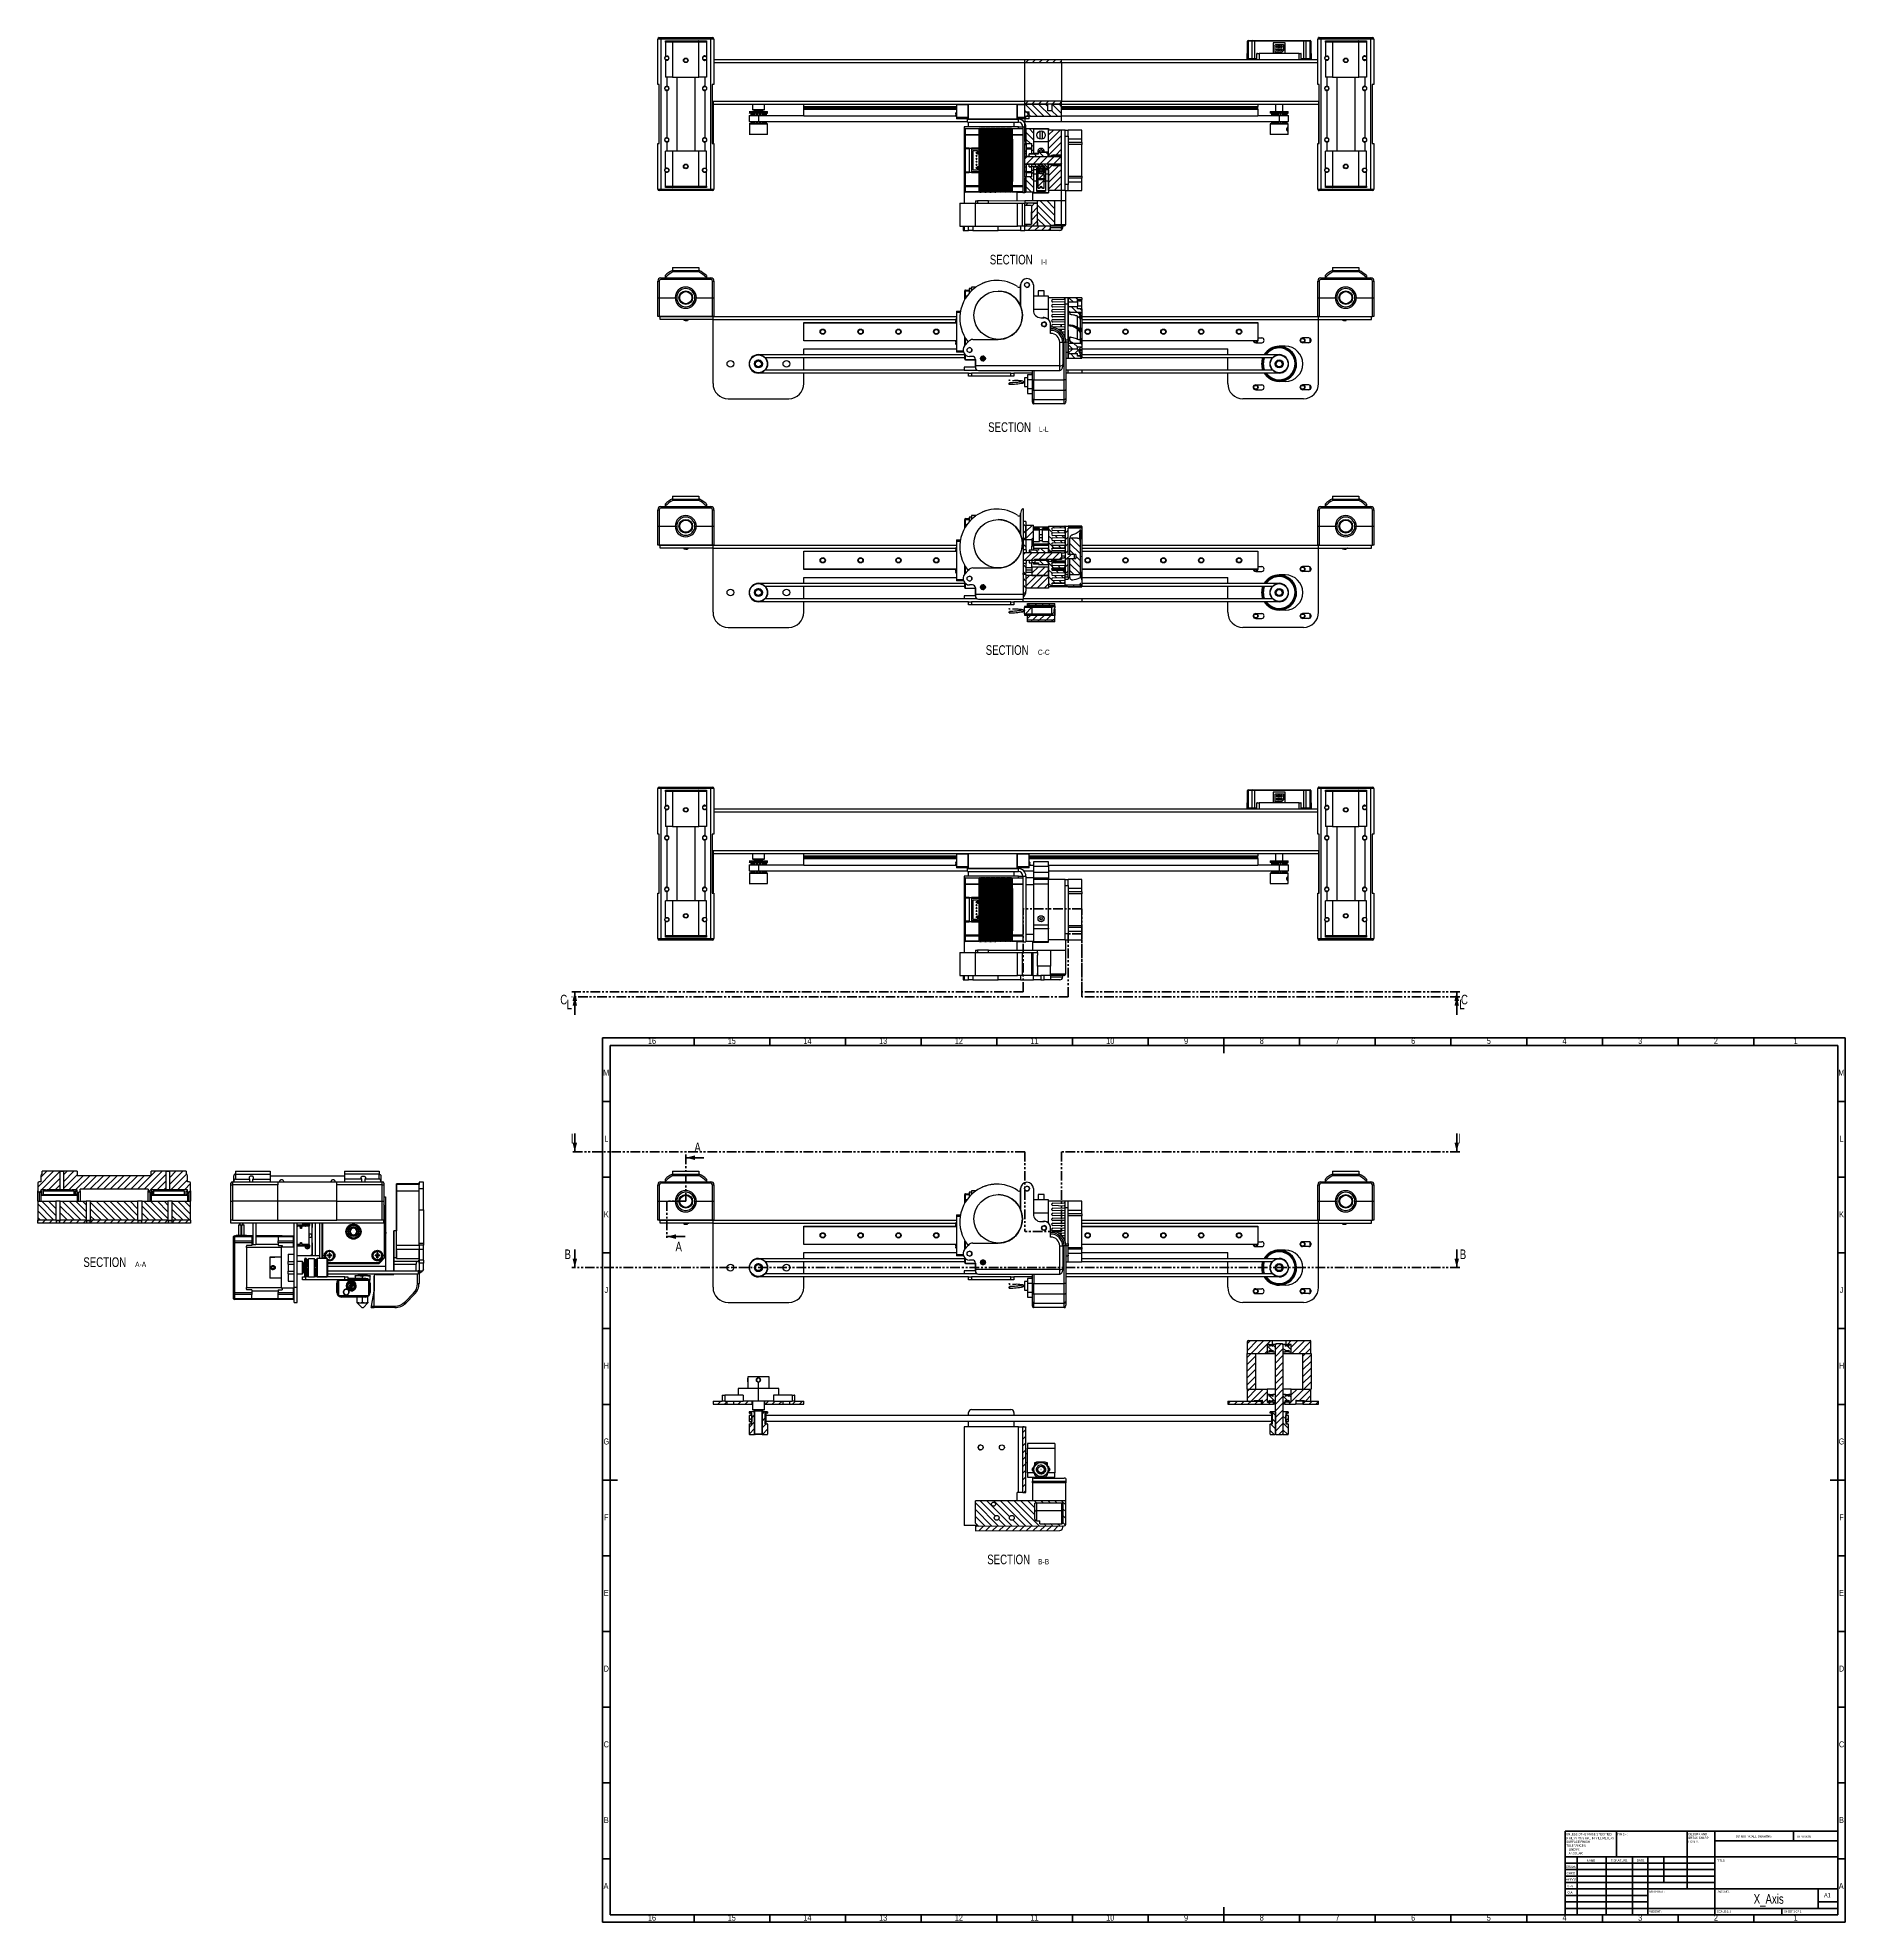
# Model space of a CAD drawing. Header units: millimetres. Extents: x -358 to 836, y 5 to 1249.
import ezdxf

# ---------------------------------------------------------------- set-up
doc = ezdxf.new("R2010")
doc.units = ezdxf.units.MM
doc.linetypes.add('PHANTOM', pattern=[12.7, 6.35, -1.27, 1.27, -1.27, 1.27, -1.27])
doc.styles.add('SLDTEXTSTYLE0', font='TXT', dxfattribs={"width": 0.75})
doc.styles.add('SLDTEXTSTYLE1', font='TXT', dxfattribs={"width": 0.686449})
doc.styles.add('SLDTEXTSTYLE2', font='TXT', dxfattribs={"width": 0.6875})

msp = doc.modelspace()

# ---------------------------------------------------------------- texts
at = {"color": 7, "linetype": 'Continuous', "char_height": 6.35, "attachment_point": 1, "style": 'SLDTEXTSTYLE0'}
for s, insert in [('C', (-12.9, 617.5)), ('L', (-8.8, 614.3)), ('L', (580.9, 614.3)), ('C', (582.1, 617.5)), ('I', (-6, 525.8)), ('I', (580.1, 525.8)), ('A', (75.7, 519.9)), ('B', (-10.1, 449.3)), ('A', (63.2, 454.4)), ('B', (581.3, 449.3))]:
    msp.add_mtext(s, dxfattribs=dict(at, insert=insert))
at = {"color": 7, "linetype": 'Continuous', "lineweight": 0}
for s, insert, char_height, attachment_point, style in [('16', (47.7, 589), 3.97, 2, 'SLDTEXTSTYLE0'), ('15', (100.4, 589), 3.97, 2, 'SLDTEXTSTYLE0'), ('14', (150.4, 589), 3.97, 2, 'SLDTEXTSTYLE0'), ('13', (200.4, 589), 3.97, 2, 'SLDTEXTSTYLE0'), ('12', (250.4, 589), 3.97, 2, 'SLDTEXTSTYLE0'), ('11', (300.4, 589), 3.97, 2, 'SLDTEXTSTYLE0'), ('10', (350.4, 589), 3.97, 2, 'SLDTEXTSTYLE0'), ('9', (400.5, 589), 3.97, 2, 'SLDTEXTSTYLE0'), ('8', (450.5, 589), 3.97, 2, 'SLDTEXTSTYLE0'), ('7', (500.5, 589), 3.97, 2, 'SLDTEXTSTYLE0'), ('6', (550.5, 589), 3.97, 2, 'SLDTEXTSTYLE0'), ('5', (600.5, 589), 3.97, 2, 'SLDTEXTSTYLE0'), ('4', (650.5, 589), 3.97, 2, 'SLDTEXTSTYLE0'), ('3', (700.5, 589), 3.97, 2, 'SLDTEXTSTYLE0'), ('2', (750.5, 589), 3.97, 2, 'SLDTEXTSTYLE0'), ('1', (803.2, 589), 3.97, 2, 'SLDTEXTSTYLE0'), ('M', (17.4, 568), 3.97, 2, 'SLDTEXTSTYLE0'), ('M', (833.4, 568), 3.97, 2, 'SLDTEXTSTYLE0'), ('L', (17.5, 524.5), 3.97, 2, 'SLDTEXTSTYLE0'), ('L', (833.5, 524.5), 3.97, 2, 'SLDTEXTSTYLE0'), ('K', (17.5, 474.5), 3.97, 2, 'SLDTEXTSTYLE0'), ('K', (833.5, 474.5), 3.97, 2, 'SLDTEXTSTYLE0'), ('J', (17.5, 424.5), 3.97, 2, 'SLDTEXTSTYLE0'), ('J', (833.5, 424.5), 3.97, 2, 'SLDTEXTSTYLE0'), ('H', (17.5, 374.5), 3.97, 2, 'SLDTEXTSTYLE0'), ('H', (833.5, 374.5), 3.97, 2, 'SLDTEXTSTYLE0'), ('G', (17.5, 324.5), 3.97, 2, 'SLDTEXTSTYLE0'), ('G', (833.5, 324.5), 3.97, 2, 'SLDTEXTSTYLE0'), ('F', (17.5, 274.5), 3.97, 2, 'SLDTEXTSTYLE0'), ('F', (833.5, 274.5), 3.97, 2, 'SLDTEXTSTYLE0'), ('E', (17.5, 224.5), 3.97, 2, 'SLDTEXTSTYLE0'), ('E', (833.5, 224.5), 3.97, 2, 'SLDTEXTSTYLE0'), ('D', (17.5, 174.5), 3.97, 2, 'SLDTEXTSTYLE0'), ('D', (833.5, 174.5), 3.97, 2, 'SLDTEXTSTYLE0'), ('C', (17.5, 124.5), 3.97, 2, 'SLDTEXTSTYLE0'), ('C', (833.5, 124.5), 3.97, 2, 'SLDTEXTSTYLE0'), ('B', (17.5, 74.5), 3.97, 2, 'SLDTEXTSTYLE0'), ('FINISH:', (685.4, 63.9), 1.5, 1, 'SLDTEXTSTYLE0'), ('DO NOT SCALE DRAWING', (763.6, 62.5), 1.5, 1, 'SLDTEXTSTYLE0'), ('REVISION', (804.3, 62.3), 1.5, 1, 'SLDTEXTSTYLE0'), ('B', (833.5, 74.5), 3.97, 2, 'SLDTEXTSTYLE0'), ('DRAWN', (651.6, 42.4), 1.5, 1, 'SLDTEXTSTYLE1'), ("CHK'D", (651.9, 38.2), 1.5, 1, 'SLDTEXTSTYLE0'), ('NAME', (665.3, 46.5), 1.5, 1, 'SLDTEXTSTYLE0'), ('SIGNATURE', (681, 46.6), 1.5, 1, 'SLDTEXTSTYLE0'), ('DATE', (698.2, 46.6), 1.5, 1, 'SLDTEXTSTYLE0'), ('TITLE:', (751.1, 46.6), 1.5, 1, 'SLDTEXTSTYLE0'), ('A', (17.3, 31), 3.97, 2, 'SLDTEXTSTYLE0'), ("APPV'D", (651.4, 34.1), 1.5, 1, 'SLDTEXTSTYLE0'), ('MFG', (652.1, 29.7), 1.5, 1, 'SLDTEXTSTYLE0'), ('Q.A', (652.5, 25.5), 1.5, 1, 'SLDTEXTSTYLE0'), ('MATERIAL:', (706.6, 26), 1.5, 1, 'SLDTEXTSTYLE0'), ('DWG NO.', (751, 26), 1.5, 1, 'SLDTEXTSTYLE0'), ('A', (833.3, 31), 3.97, 2, 'SLDTEXTSTYLE0'), ('WEIGHT:', (706.6, 12.9), 1.5, 1, 'SLDTEXTSTYLE0'), ('SCALE:1:1', (751.1, 12.9), 1.5, 1, 'SLDTEXTSTYLE0'), ('X_Axis', (785.4, 23.6), 6.35, 2, 'SLDTEXTSTYLE0'), ('SHEET 1 OF 1', (795.5, 12.9), 1.5, 1, 'SLDTEXTSTYLE2'), ('A1', (821.9, 24.4), 2.91, 1, 'SLDTEXTSTYLE0'), ('16', (47.7, 10), 3.97, 2, 'SLDTEXTSTYLE0'), ('15', (100.4, 10), 3.97, 2, 'SLDTEXTSTYLE0'), ('14', (150.4, 10), 3.97, 2, 'SLDTEXTSTYLE0'), ('13', (200.4, 10), 3.97, 2, 'SLDTEXTSTYLE0'), ('12', (250.4, 10), 3.97, 2, 'SLDTEXTSTYLE0'), ('11', (300.4, 10), 3.97, 2, 'SLDTEXTSTYLE0'), ('10', (350.4, 10), 3.97, 2, 'SLDTEXTSTYLE0'), ('9', (400.5, 10), 3.97, 2, 'SLDTEXTSTYLE0'), ('8', (450.5, 10), 3.97, 2, 'SLDTEXTSTYLE0'), ('7', (500.5, 10), 3.97, 2, 'SLDTEXTSTYLE0'), ('6', (550.5, 10), 3.97, 2, 'SLDTEXTSTYLE0'), ('5', (600.5, 10), 3.97, 2, 'SLDTEXTSTYLE0'), ('4', (650.5, 10), 3.97, 2, 'SLDTEXTSTYLE0'), ('3', (700.5, 10), 3.97, 2, 'SLDTEXTSTYLE0'), ('2', (750.5, 10), 3.97, 2, 'SLDTEXTSTYLE0'), ('1', (803.2, 10), 3.97, 2, 'SLDTEXTSTYLE0')]:
    msp.add_mtext(s, dxfattribs=dict(at, insert=insert, char_height=char_height, attachment_point=attachment_point, style=style))

# ---------------------------------------------------------------- blocks, each defined once
blk = doc.blocks.new('SW_NOTE_0')
at = {"color": 0, "linetype": 'Continuous', "lineweight": 0, "char_height": 1.5, "attachment_point": 1, "style": 'SLDTEXTSTYLE0'}
for s, insert in [('UNLESS OTHERWISE SPECIFIED:', (0, 1.9)), ('TOLERANCES:', (0, -5.6)), ('DIMENSIONS ARE IN MILLIMETERS', (0, -0.6)), ('SURFACE FINISH:', (0, -3.1)), ('ANGULAR:', (1.7, -10.6)), ('LINEAR:', (1.7, -8.1))]:
    blk.add_mtext(s, dxfattribs=dict(at, insert=insert))
blk = doc.blocks.new('SW_NOTE_1')
at = {"color": 0, "linetype": 'Continuous', "lineweight": 0, "char_height": 1.5, "attachment_point": 1, "style": 'SLDTEXTSTYLE0'}
for s, insert in [('DEBURR AND', (0, 1.9)), ('BREAK SHARP', (0, -0.6)), ('EDGES', (0, -3.1))]:
    blk.add_mtext(s, dxfattribs=dict(at, insert=insert))
blk = doc.blocks.new('SW_NOTE_2')
at = {"color": 0, "linetype": 'Continuous', "lineweight": 0, "attachment_point": 2, "style": 'SLDTEXTSTYLE0'}
for s, insert, char_height in [('SECTION', (17.4, 8.2), 6.35), ('A-A', (41.1, 5.3), 3.5)]:
    blk.add_mtext(s, dxfattribs=dict(at, insert=insert, char_height=char_height))
blk = doc.blocks.new('SW_NOTE_3')
at = {"color": 0, "linetype": 'Continuous', "lineweight": 0, "attachment_point": 2, "style": 'SLDTEXTSTYLE0'}
for s, insert, char_height in [('SECTION', (17.4, 8.2), 6.35), ('B-B', (40.5, 5.3), 3.5)]:
    blk.add_mtext(s, dxfattribs=dict(at, insert=insert, char_height=char_height))
blk = doc.blocks.new('SW_NOTE_4')
at = {"color": 0, "linetype": 'Continuous', "lineweight": 0, "attachment_point": 2, "style": 'SLDTEXTSTYLE0'}
for s, insert, char_height in [('SECTION', (17.4, 8.2), 6.35), ('C-C', (41.6, 5.3), 3.5)]:
    blk.add_mtext(s, dxfattribs=dict(at, insert=insert, char_height=char_height))
blk = doc.blocks.new('SW_NOTE_5')
at = {"color": 0, "linetype": 'Continuous', "lineweight": 0, "attachment_point": 2, "style": 'SLDTEXTSTYLE0'}
for s, insert, char_height in [('SECTION', (17.4, 8.2), 6.35), ('I-I', (39.1, 5.3), 3.5)]:
    blk.add_mtext(s, dxfattribs=dict(at, insert=insert, char_height=char_height))
blk = doc.blocks.new('SW_NOTE_6')
at = {"color": 0, "linetype": 'Continuous', "lineweight": 0, "attachment_point": 2, "style": 'SLDTEXTSTYLE0'}
for s, insert, char_height in [('SECTION', (17.4, 8.2), 6.35), ('L-L', (40, 5.3), 3.5)]:
    blk.add_mtext(s, dxfattribs=dict(at, insert=insert, char_height=char_height))

# ---------------------------------------------------------------- hatches: boundary and pattern name
at = {"linetype": 'Continuous', "lineweight": 18}
h = msp.add_hatch(dxfattribs=at)
h.set_pattern_fill('ANSI31', style=0)
h.paths.add_polyline_path([(293.9, 1235), (293.9, 1233), (318.3, 1233), (318.3, 1235)], flags=0)
h = msp.add_hatch(dxfattribs=at)
h.set_pattern_fill('ANSI31', style=0)
h.paths.add_polyline_path([(318.3, 1205.6), (318.3, 1207.6), (293.9, 1207.6), (293.9, 1205.6)], flags=0)
h = msp.add_hatch(dxfattribs=at)
h.set_pattern_fill('ANSI31', angle=90, style=0)
h.paths.add_polyline_path([(293.9, 1205.6), (293.9, 1197.6), (318.3, 1197.6), (318.3, 1205.6), (311.9, 1205.6), (311.9, 1201.1), (309.1, 1201.1), (309.1, 1205.6)], flags=0)
h = msp.add_hatch(dxfattribs=at)
h.set_pattern_fill('ANSI31', style=0)
h.paths.add_polyline_path([(293.9, 1196), (296.8, 1196), (296.8, 1199.9), (296.6, 1199.9), (296.6, 1200.3), (296.8, 1200.3), (296.8, 1200.6), (293.9, 1200.6)], flags=0)
h = msp.add_hatch(dxfattribs=at)
h.set_pattern_fill('ANSI31', style=0)
edge = h.paths.add_edge_path(flags=0)
edge.add_line((293.9, 1181), (294.7, 1181))
edge.add_line((294.7, 1181), (294.7, 1190.6))
edge.add_arc((289.7, 1190.6), 5, 0, 32.6647)
edge.add_line((293.9, 1193.3), (293.9, 1181))
h = msp.add_hatch(dxfattribs=at)
h.set_pattern_fill('ANSI31', angle=90, style=0)
h.paths.add_polyline_path([(294.7, 1189.5), (294.7, 1179.5), (298.7, 1179.5), (298.7, 1175.2), (299.7, 1175.2), (299.7, 1189.5)], flags=0)
h = msp.add_hatch(dxfattribs=at)
h.set_pattern_fill('ANSI31', style=0)
h.paths.add_polyline_path([(311.7, 1171.5), (311.7, 1172), (318.3, 1172), (318.3, 1188.5), (309.7, 1188.5), (309.7, 1171.5)], flags=0)
h = msp.add_hatch(dxfattribs=at)
h.set_pattern_fill('ANSI31', style=0)
edge = h.paths.add_edge_path(flags=0)
edge.add_line((293.9, 1179.5), (293.9, 1173))
edge.add_line((293.9, 1173), (294.9, 1173))
edge.add_line((294.9, 1173), (294.9, 1179.1))
edge.add_spline(control_points=[(294.9, 1179.1), (294.9, 1179.1), (294.9, 1179.2), (294.9, 1179.2), (294.9, 1179.2), (294.9, 1179.3), (294.8, 1179.3), (294.8, 1179.3), (294.8, 1179.4), (294.7, 1179.4), (294.7, 1179.4), (294.7, 1179.5), (294.6, 1179.5), (294.6, 1179.5), (294.5, 1179.5), (294.5, 1179.5)], knot_values=[0, 0, 0, 0, 0.000088, 0.000088, 0.000088, 0.000224, 0.000224, 0.000224, 0.000359, 0.000359, 0.000359, 0.000495, 0.000495, 0.000495, 0.00063, 0.00063, 0.00063, 0.00063], weights=[1, 1, 1, 1, 1, 1, 1, 1, 1, 1, 1, 1, 1, 1, 1, 1], degree=3, periodic=0)
edge.add_line((294.5, 1179.5), (293.9, 1179.5))
h = msp.add_hatch(dxfattribs=at)
h.set_pattern_fill('ANSI31', style=0)
edge = h.paths.add_edge_path(flags=0)
edge.add_spline(control_points=[(318.3, 1170.7), (318.2, 1170.8), (318.1, 1170.9), (318, 1171)], knot_values=[0.010704, 0.010704, 0.010704, 0.010704, 0.011128, 0.011128, 0.011128, 0.011128], weights=[1, 1, 1, 1], degree=3, periodic=0)
edge.add_line((318, 1171), (293.9, 1171))
edge.add_line((293.9, 1171), (293.9, 1166))
edge.add_line((293.9, 1166), (318, 1166))
edge.add_spline(control_points=[(318, 1166), (318.1, 1166.1), (318.2, 1166.2), (318.3, 1166.3)], knot_values=[0.004253, 0.004253, 0.004253, 0.004253, 0.004677, 0.004677, 0.004677, 0.004677], weights=[1, 1, 1, 1], degree=3, periodic=0)
edge.add_line((318.3, 1166.3), (318.3, 1170.7))
h = msp.add_hatch(dxfattribs=at)
h.set_pattern_fill('ANSI31', angle=90, style=0)
h.paths.add_polyline_path([(309.4, 1173.9), (302.9, 1173.9), (302.9, 1172.7), (296.9, 1172.7), (296.9, 1171), (309.4, 1171)], flags=0)
h = msp.add_hatch(dxfattribs=at)
h.set_pattern_fill('ANSI31', style=0)
edge = h.paths.add_edge_path(flags=0)
edge.add_line((294.9, 1157.9), (294.9, 1164))
edge.add_line((294.9, 1164), (293.9, 1164))
edge.add_line((293.9, 1164), (293.9, 1157.5))
edge.add_line((293.9, 1157.5), (294.5, 1157.5))
edge.add_spline(control_points=[(294.5, 1157.5), (294.5, 1157.5), (294.5, 1157.5), (294.6, 1157.5), (294.6, 1157.5), (294.7, 1157.5), (294.7, 1157.6), (294.7, 1157.6), (294.8, 1157.6), (294.8, 1157.6), (294.8, 1157.7), (294.9, 1157.7), (294.9, 1157.8), (294.9, 1157.8), (294.9, 1157.9), (294.9, 1157.9)], knot_values=[0, 0, 0, 0, 0.000088, 0.000088, 0.000088, 0.000224, 0.000224, 0.000224, 0.000359, 0.000359, 0.000359, 0.000495, 0.000495, 0.000495, 0.00063, 0.00063, 0.00063, 0.00063], weights=[1, 1, 1, 1, 1, 1, 1, 1, 1, 1, 1, 1, 1, 1, 1, 1], degree=3, periodic=0)
h = msp.add_hatch(dxfattribs=at)
h.set_pattern_fill('ANSI31', angle=90, style=0)
h.paths.add_polyline_path([(298.7, 1161.7), (298.7, 1157.5), (294.7, 1157.5), (294.7, 1147.5), (299.7, 1147.5), (299.7, 1161.7)], flags=0)
h = msp.add_hatch(dxfattribs=at)
h.set_pattern_fill('ANSI31', angle=90, style=0)
h.paths.add_polyline_path([(296.9, 1164.2), (298.5, 1164.2), (298.5, 1166), (296.9, 1166)], flags=0)
h = msp.add_hatch(dxfattribs=at)
h.set_pattern_fill('ANSI31', angle=90, style=0)
h.paths.add_polyline_path([(302.9, 1163.1), (309.4, 1163.1), (309.4, 1166), (301, 1166), (301, 1164.2), (302.9, 1164.2)], flags=0)
h = msp.add_hatch(dxfattribs=at)
h.set_pattern_fill('ANSI31', angle=90, style=0)
edge = h.paths.add_edge_path(flags=0)
edge.add_spline(control_points=[(301.9, 1161.3), (302.1, 1161), (302.3, 1160.8), (302.5, 1160.5), (302.7, 1160.3), (303, 1160.1), (303.3, 1160), (303.6, 1159.8), (303.9, 1159.7), (304.2, 1159.7), (304.4, 1159.7), (304.5, 1159.7), (304.7, 1159.7)], knot_values=[0.000045, 0.000045, 0.000045, 0.000045, 0.001001, 0.001001, 0.001001, 0.001999, 0.001999, 0.001999, 0.002979, 0.002979, 0.002979, 0.003423, 0.003423, 0.003423, 0.003423], weights=[1, 1, 1, 1, 1, 1, 1, 1, 1, 1, 1, 1, 1], degree=3, periodic=0)
edge.add_spline(control_points=[(304.7, 1159.7), (305, 1159.7), (305.3, 1159.8), (305.6, 1159.9), (305.9, 1160), (306.2, 1160.2), (306.4, 1160.4), (306.6, 1160.6), (306.8, 1160.8), (307, 1161.1), (307.1, 1161.4), (307.2, 1161.6), (307.2, 1161.9)], knot_values=[0, 0, 0, 0, 0.000937, 0.000937, 0.000937, 0.001872, 0.001872, 0.001872, 0.002789, 0.002789, 0.002789, 0.003633, 0.003633, 0.003633, 0.003633], weights=[1, 1, 1, 1, 1, 1, 1, 1, 1, 1, 1, 1, 1], degree=3, periodic=0)
edge.add_spline(control_points=[(307.2, 1161.9), (307.3, 1162.2), (307.3, 1162.5), (307.3, 1162.8), (307.3, 1163.1), (307.2, 1163.4), (307.1, 1163.6), (307, 1163.9), (306.9, 1164.2), (306.7, 1164.4), (306.5, 1164.6), (306.2, 1164.8), (306, 1165), (305.7, 1165.2), (305.4, 1165.3), (305.1, 1165.3), (305, 1165.4), (304.8, 1165.4), (304.7, 1165.4)], knot_values=[0, 0, 0, 0, 0.000878, 0.000878, 0.000878, 0.001758, 0.001758, 0.001758, 0.002655, 0.002655, 0.002655, 0.003571, 0.003571, 0.003571, 0.004504, 0.004504, 0.004504, 0.004907, 0.004907, 0.004907, 0.004907], weights=[1, 1, 1, 1, 1, 1, 1, 1, 1, 1, 1, 1, 1, 1, 1, 1, 1, 1, 1], degree=3, periodic=0)
edge.add_spline(control_points=[(304.7, 1165.4), (304.4, 1165.4), (304, 1165.4), (303.7, 1165.3), (303.4, 1165.2), (303.1, 1165), (302.8, 1164.8), (302.8, 1164.8), (302.8, 1164.8), (302.7, 1164.8)], knot_values=[0, 0, 0, 0, 0.000974, 0.000974, 0.000974, 0.001949, 0.001949, 0.001949, 0.002105, 0.002105, 0.002105, 0.002105], weights=[1, 1, 1, 1, 1, 1, 1, 1, 1, 1], degree=3, periodic=0)
edge.add_arc((304.7, 1162.5), 3, 131.1437, 203.1455)
edge = h.paths.add_edge_path(flags=0)
edge.add_arc((304.7, 1162.5), 2.1, 0, 360)
h = msp.add_hatch(dxfattribs=at)
h.set_pattern_fill('ANSI31', style=0)
edge = h.paths.add_edge_path(flags=0)
edge.add_spline(control_points=[(304.5, 1160.9), (304.3, 1161.3), (304, 1161.6), (303.7, 1161.9)], knot_values=[0.022704, 0.022704, 0.022704, 0.022704, 0.02403, 0.02403, 0.02403, 0.02403], weights=[1, 1, 1, 1], degree=3, periodic=0)
edge.add_line((303.7, 1161.9), (302.7, 1161.9))
edge.add_line((302.7, 1161.9), (302.7, 1156.5))
edge.add_line((302.7, 1156.5), (306.7, 1156.5))
edge.add_line((306.7, 1156.5), (306.7, 1161.9))
edge.add_line((306.7, 1161.9), (305.7, 1161.9))
edge.add_spline(control_points=[(305.7, 1161.9), (305.4, 1161.6), (305.1, 1161.3), (304.8, 1160.9)], knot_values=[0.009592, 0.009592, 0.009592, 0.009592, 0.010923, 0.010923, 0.010923, 0.010923], weights=[1, 1, 1, 1], degree=3, periodic=0)
edge.add_line((304.8, 1160.9), (304.5, 1160.9))
h = msp.add_hatch(dxfattribs=at)
h.set_pattern_fill('ANSI31', style=0)
h.paths.add_polyline_path([(318.3, 1148.5), (318.3, 1165), (311.7, 1165), (311.7, 1165.5), (309.7, 1165.5), (309.7, 1148.5)], flags=0)
h = msp.add_hatch(dxfattribs=at)
h.set_pattern_fill('ANSI31', style=0)
h.paths.add_polyline_path([(293.9, 1147.3), (294.7, 1147.3), (294.7, 1157), (293.9, 1157)], flags=0)
h = msp.add_hatch(dxfattribs=at)
h.set_pattern_fill('ANSI31', style=0)
edge = h.paths.add_edge_path(flags=0)
edge.add_spline(control_points=[(303.7, 1150.2), (304, 1150.5), (304.3, 1150.9), (304.5, 1151.2)], knot_values=[0.009592, 0.009592, 0.009592, 0.009592, 0.010923, 0.010923, 0.010923, 0.010923], weights=[1, 1, 1, 1], degree=3, periodic=0)
edge.add_line((304.5, 1151.2), (304.8, 1151.2))
edge.add_spline(control_points=[(304.8, 1151.2), (305.1, 1150.9), (305.4, 1150.5), (305.7, 1150.2)], knot_values=[0.022704, 0.022704, 0.022704, 0.022704, 0.02403, 0.02403, 0.02403, 0.02403], weights=[1, 1, 1, 1], degree=3, periodic=0)
edge.add_line((305.7, 1150.2), (306.7, 1150.2))
edge.add_line((306.7, 1150.2), (306.7, 1155.7))
edge.add_line((306.7, 1155.7), (302.7, 1155.7))
edge.add_line((302.7, 1155.7), (302.7, 1150.2))
edge.add_line((302.7, 1150.2), (303.7, 1150.2))
h = msp.add_hatch(dxfattribs=at)
h.set_pattern_fill('ANSI31', style=0)
h.paths.add_polyline_path([(293.9, 1125.1), (302.4, 1125.1), (302.4, 1127.5), (302.4, 1138.6), (302.4, 1140.1), (293.9, 1140.1), (293.9, 1138.6), (298.3, 1138.6), (298.3, 1126.4), (293.9, 1126.4)], flags=0)
h = msp.add_hatch(dxfattribs=at)
h.set_pattern_fill('ANSI31', angle=90, style=0)
edge = h.paths.add_edge_path(flags=0)
edge.add_ellipse((302.9, 1125.7), major_axis=(0.5, 0), ratio=1, start_angle=180, end_angle=270)
edge.add_line((302.9, 1125.2), (311, 1125.2))
edge.add_line((311, 1125.2), (311, 1125.4))
edge.add_spline(control_points=[(311, 1125.4), (311, 1125.4), (311, 1125.4), (311.1, 1125.4), (311.7, 1125.4), (312.3, 1125.4), (312.9, 1125.6), (313, 1125.7), (313.2, 1125.7), (313.4, 1125.8), (313.4, 1125.9), (313.5, 1125.9), (313.5, 1126), (313.5, 1126), (313.6, 1126), (313.6, 1126.1), (313.6, 1126.1), (313.6, 1126.1), (313.6, 1126.1), (313.6, 1126.1), (313.6, 1126.1), (313.6, 1126.2)], knot_values=[0.006255, 0.006255, 0.006255, 0.006255, 0.006345, 0.006345, 0.006345, 0.008169, 0.008169, 0.008169, 0.008704, 0.008704, 0.008704, 0.008903, 0.008903, 0.008903, 0.009021, 0.009021, 0.009021, 0.009111, 0.009111, 0.009111, 0.009118, 0.009118, 0.009118, 0.009118], weights=[1, 1, 1, 1, 1, 1, 1, 1, 1, 1, 1, 1, 1, 1, 1, 1, 1, 1, 1, 1, 1, 1], degree=3, periodic=0)
edge.add_line((313.6, 1126.2), (313.6, 1141.9))
edge.add_line((313.6, 1141.9), (302.4, 1141.9))
edge.add_line((302.4, 1141.9), (302.4, 1125.7))
h = msp.add_hatch(dxfattribs=at)
h.set_pattern_fill('ANSI31', style=0)
h.paths.add_polyline_path([(311, 1122.2), (311, 1125.1), (293.9, 1125.1), (293.9, 1122.1)], flags=0)
h = msp.add_hatch(dxfattribs=at)
h.set_pattern_fill('ANSI31', angle=90, style=0)
h.paths.add_polyline_path([(331.7, 1076.5), (331.7, 1077.8), (322.7, 1077.8), (322.7, 1074.8), (328.7, 1074.8), (328.7, 1076.5)], flags=0)
h = msp.add_hatch(dxfattribs=at)
h.set_pattern_fill('ANSI31', angle=90, style=0)
h.paths.add_polyline_path([(322.7, 1067.9), (331.7, 1067.9), (331.7, 1070.4), (328.7, 1070.4), (328.7, 1071.9), (322.7, 1071.9)], flags=0)
h = msp.add_hatch(dxfattribs=at)
h.set_pattern_fill('ANSI31', style=0)
edge = h.paths.add_edge_path(flags=0)
edge.add_line((330.4, 1055.1), (330.7, 1055.1))
edge.add_line((330.7, 1055.1), (330.7, 1055.3))
edge.add_spline(control_points=[(330.7, 1055.3), (330.7, 1055.4), (330.7, 1055.4), (330.7, 1055.5), (330.7, 1055.5), (330.7, 1055.5), (330.6, 1055.6), (330.6, 1055.6), (330.6, 1055.6), (330.6, 1055.7)], knot_values=[0, 0, 0, 0, 0.000126, 0.000126, 0.000126, 0.000215, 0.000215, 0.000215, 0.000341, 0.000341, 0.000341, 0.000341], weights=[1, 1, 1, 1, 1, 1, 1, 1, 1, 1], degree=3, periodic=0)
edge.add_spline(control_points=[(330.6, 1055.7), (330.5, 1055.8), (330.4, 1055.9), (330.3, 1056), (329.5, 1057), (328.5, 1057.9), (327.5, 1058.5), (326.4, 1059.1), (325.2, 1059.6), (324, 1059.8)], knot_values=[0.000201, 0.000201, 0.000201, 0.000201, 0.00066, 0.00066, 0.00066, 0.004492, 0.004492, 0.004492, 0.008264, 0.008264, 0.008264, 0.008264], weights=[1, 1, 1, 1, 1, 1, 1, 1, 1, 1], degree=3, periodic=0)
edge.add_spline(control_points=[(324, 1059.8), (324, 1059.7), (323.9, 1059.6), (323.9, 1059.5), (323.9, 1059.4), (323.9, 1059.4), (323.9, 1059.3)], knot_values=[0.000005, 0.000005, 0.000005, 0.000005, 0.000357, 0.000357, 0.000357, 0.000505, 0.000505, 0.000505, 0.000505], weights=[1, 1, 1, 1, 1, 1, 1], degree=3, periodic=0)
edge.add_spline(control_points=[(323.9, 1059.3), (324.4, 1059.2), (324.9, 1059.1), (325.4, 1058.9), (326, 1058.7), (326.5, 1058.5), (327, 1058.2), (327.4, 1058), (327.9, 1057.7), (328.3, 1057.4), (328.7, 1057), (329.1, 1056.7), (329.4, 1056.3), (329.8, 1055.9), (330.1, 1055.5), (330.4, 1055.1)], knot_values=[0.000137, 0.000137, 0.000137, 0.000137, 0.001735, 0.001735, 0.001735, 0.003398, 0.003398, 0.003398, 0.004971, 0.004971, 0.004971, 0.006543, 0.006543, 0.006543, 0.008073, 0.008073, 0.008073, 0.008073], weights=[1, 1, 1, 1, 1, 1, 1, 1, 1, 1, 1, 1, 1, 1, 1, 1], degree=3, periodic=0)
h = msp.add_hatch(dxfattribs=at)
h.set_pattern_fill('ANSI31', style=0)
edge = h.paths.add_edge_path(flags=0)
edge.add_line((330.6, 1066.3), (330.7, 1066.3))
edge.add_line((330.7, 1066.3), (330.7, 1066.8))
edge.add_spline(control_points=[(330.7, 1066.8), (330.6, 1066.8), (330.6, 1066.8), (330.6, 1066.8), (330.5, 1066.8), (330.4, 1066.8), (330.3, 1066.7)], knot_values=[0.000161, 0.000161, 0.000161, 0.000161, 0.000262, 0.000262, 0.000262, 0.000523, 0.000523, 0.000523, 0.000523], weights=[1, 1, 1, 1, 1, 1, 1], degree=3, periodic=0)
edge.add_spline(control_points=[(330.3, 1066.7), (330.4, 1066.6), (330.5, 1066.5), (330.6, 1066.3)], knot_values=[0.000062, 0.000062, 0.000062, 0.000062, 0.000559, 0.000559, 0.000559, 0.000559], weights=[1, 1, 1, 1], degree=3, periodic=0)
h = msp.add_hatch(dxfattribs=at)
h.set_pattern_fill('ANSI31', angle=90, style=0)
h.paths.add_polyline_path([(331.7, 1047.8), (322.7, 1047.8), (322.7, 1043.8), (328.7, 1043.8), (328.7, 1045.3), (331.7, 1045.3)], flags=0)
h = msp.add_hatch(dxfattribs=at)
h.set_pattern_fill('ANSI31', style=0)
edge = h.paths.add_edge_path(flags=0)
edge.add_spline(control_points=[(330.3, 1041.1), (330.2, 1041.2), (330.2, 1041.3), (330.1, 1041.4), (330, 1041.6), (329.8, 1041.9), (329.8, 1042.2), (329.8, 1042.3), (329.7, 1042.3), (329.8, 1042.4), (329.8, 1042.5), (329.8, 1042.6), (329.8, 1042.7), (329.9, 1042.9), (330, 1043), (330.1, 1043.2), (330.1, 1043.3), (330.2, 1043.4), (330.3, 1043.6)], knot_values=[0.00317, 0.00317, 0.00317, 0.00317, 0.003489, 0.003489, 0.003489, 0.004381, 0.004381, 0.004381, 0.004615, 0.004615, 0.004615, 0.004895, 0.004895, 0.004895, 0.005403, 0.005403, 0.005403, 0.005888, 0.005888, 0.005888, 0.005888], weights=[1, 1, 1, 1, 1, 1, 1, 1, 1, 1, 1, 1, 1, 1, 1, 1, 1, 1, 1], degree=3, periodic=0)
edge.add_line((330.3, 1043.6), (331.7, 1043.6))
edge.add_line((331.7, 1043.6), (331.7, 1045))
edge.add_spline(control_points=[(331.7, 1045), (331.7, 1045), (331.7, 1045), (331.7, 1045), (331.7, 1045), (331.7, 1045), (331.7, 1045), (331.7, 1045), (331.6, 1045.1), (331.6, 1045.1), (331.6, 1045.1), (331.6, 1045.1), (331.6, 1045.1), (331.6, 1045.1), (331.6, 1045.1), (331.6, 1045.1)], knot_values=[0.000001, 0.000001, 0.000001, 0.000001, 0.000034, 0.000034, 0.000034, 0.000068, 0.000068, 0.000068, 0.000102, 0.000102, 0.000102, 0.000136, 0.000136, 0.000136, 0.000158, 0.000158, 0.000158, 0.000158], weights=[1, 1, 1, 1, 1, 1, 1, 1, 1, 1, 1, 1, 1, 1, 1, 1], degree=3, periodic=0)
edge.add_line((331.6, 1045.1), (328.7, 1045.1))
edge.add_line((328.7, 1045.1), (328.7, 1043.9))
edge.add_spline(control_points=[(328.7, 1043.9), (328.7, 1043.9), (328.7, 1043.9), (328.7, 1043.9), (328.7, 1043.9), (328.7, 1043.9), (328.7, 1043.8), (328.7, 1043.8), (328.7, 1043.8), (328.6, 1043.8), (328.6, 1043.8), (328.6, 1043.8), (328.6, 1043.8), (328.6, 1043.8), (328.6, 1043.8), (328.6, 1043.8)], knot_values=[0.000001, 0.000001, 0.000001, 0.000001, 0.000027, 0.000027, 0.000027, 0.000061, 0.000061, 0.000061, 0.000094, 0.000094, 0.000094, 0.000127, 0.000127, 0.000127, 0.000161, 0.000161, 0.000161, 0.000161], weights=[1, 1, 1, 1, 1, 1, 1, 1, 1, 1, 1, 1, 1, 1, 1, 1], degree=3, periodic=0)
edge.add_line((328.6, 1043.8), (322.7, 1043.8))
edge.add_line((322.7, 1043.8), (322.7, 1040.9))
edge.add_line((322.7, 1040.9), (328.6, 1040.9))
edge.add_spline(control_points=[(328.6, 1040.9), (328.6, 1040.9), (328.6, 1040.9), (328.6, 1040.9), (328.6, 1040.9), (328.6, 1040.9), (328.6, 1040.9), (328.6, 1040.9), (328.7, 1040.9), (328.7, 1040.8), (328.7, 1040.8), (328.7, 1040.8), (328.7, 1040.8), (328.7, 1040.8), (328.7, 1040.8), (328.7, 1040.8)], knot_values=[0, 0, 0, 0, 0.000021, 0.000021, 0.000021, 0.000055, 0.000055, 0.000055, 0.00009, 0.00009, 0.00009, 0.000126, 0.000126, 0.000126, 0.00016, 0.00016, 0.00016, 0.00016], weights=[1, 1, 1, 1, 1, 1, 1, 1, 1, 1, 1, 1, 1, 1, 1, 1], degree=3, periodic=0)
edge.add_line((328.7, 1040.8), (328.7, 1039.6))
edge.add_line((328.7, 1039.6), (331.6, 1039.6))
edge.add_spline(control_points=[(331.6, 1039.6), (331.6, 1039.6), (331.6, 1039.6), (331.6, 1039.6), (331.6, 1039.6), (331.6, 1039.6), (331.6, 1039.6), (331.7, 1039.6), (331.7, 1039.7), (331.7, 1039.7), (331.7, 1039.7), (331.7, 1039.7), (331.7, 1039.7), (331.7, 1039.7), (331.7, 1039.7), (331.7, 1039.7)], knot_values=[0, 0, 0, 0, 0.000033, 0.000033, 0.000033, 0.000067, 0.000067, 0.000067, 0.0001, 0.0001, 0.0001, 0.000134, 0.000134, 0.000134, 0.000157, 0.000157, 0.000157, 0.000157], weights=[1, 1, 1, 1, 1, 1, 1, 1, 1, 1, 1, 1, 1, 1, 1, 1], degree=3, periodic=0)
edge.add_line((331.7, 1039.7), (331.7, 1041.1))
edge.add_line((331.7, 1041.1), (330.3, 1041.1))
h = msp.add_hatch(dxfattribs=at)
h.set_pattern_fill('ANSI31', angle=90, style=0)
h.paths.add_polyline_path([(322.7, 1040.9), (322.7, 1037.9), (331.7, 1037.9), (331.7, 1039.2), (328.7, 1039.2), (328.7, 1040.9)], flags=0)
h = msp.add_hatch(dxfattribs=at)
h.set_pattern_fill('ANSI31', angle=90, style=0)
h.paths.add_polyline_path([(294.7, 918.9), (294.7, 929.9), (292.8, 929.9), (292.8, 918.9)], flags=0)
h = msp.add_hatch(dxfattribs=at)
h.set_pattern_fill('ANSI31', style=0)
h.paths.add_polyline_path([(294.7, 917.9), (298.7, 917.9), (298.7, 913.6), (299.7, 913.6), (299.7, 927.6), (294.7, 927.6)], flags=0)
h = msp.add_hatch(dxfattribs=at)
h.set_pattern_fill('ANSI31', angle=90, style=0)
edge = h.paths.add_edge_path(flags=0)
edge.add_arc((319.9, 913.5), 0.802, 270, 352.6522)
edge.add_arc((320, 913.3), 0.684, 7.9563, 98.9732)
edge.add_line((319.9, 913.9), (312.5, 914.2))
edge.add_arc((312.4, 915), 0.75, 89.776, 271, ccw=False)
edge.add_line((312.4, 915.7), (319.9, 916))
edge.add_arc((319.9, 916.8), 0.802, 270, 352.6522)
edge.add_arc((320, 916.6), 0.684, 7.9563, 98.9732)
edge.add_line((319.9, 917.2), (312.5, 917.5))
edge.add_arc((312.4, 918.3), 0.75, 89.776, 271, ccw=False)
edge.add_line((312.4, 919), (319.9, 919.3))
edge.add_arc((319.9, 920.1), 0.802, 270, 352.6522)
edge.add_arc((320, 919.9), 0.684, 7.9563, 98.9732)
edge.add_line((319.9, 920.5), (312.5, 920.8))
edge.add_arc((312.4, 921.6), 0.75, 89.776, 271, ccw=False)
edge.add_line((312.4, 922.3), (319.9, 922.6))
edge.add_arc((319.9, 923.4), 0.802, 270, 352.6522)
edge.add_arc((320, 923.2), 0.684, 7.9563, 98.9732)
edge.add_line((319.9, 923.8), (312.5, 924.1))
edge.add_arc((312.4, 924.9), 0.75, 89.776, 271, ccw=False)
edge.add_line((312.4, 925.6), (319.9, 925.9))
edge.add_arc((319.9, 926.7), 0.802, 270, 359.8357)
edge.add_arc((320.5, 926.7), 0.2, 359.8357, 450)
edge.add_line((320.5, 926.9), (309.7, 926.9))
edge.add_line((309.7, 926.9), (309.7, 909.8))
edge.add_line((309.7, 909.8), (311.7, 909.8))
edge.add_line((311.7, 909.8), (311.7, 910.3))
edge.add_line((311.7, 910.3), (320.6, 910.3))
edge.add_arc((320, 910), 0.684, 31.7185, 98.9732)
edge.add_line((319.9, 910.6), (312.5, 910.9))
edge.add_arc((312.4, 911.7), 0.75, 89.776, 271, ccw=False)
edge.add_line((312.4, 912.4), (319.9, 912.7))
h = msp.add_hatch(dxfattribs=at)
h.set_pattern_fill('ANSI31', style=0)
h.paths.add_polyline_path([(322.7, 925.6), (331.7, 925.6), (331.7, 926.6), (322.7, 926.6), (322.7, 926.9), (320.7, 926.9), (320.7, 894.9), (322.7, 894.9), (322.7, 905.5), (326.7, 905.5), (326.7, 908.3), (322.7, 908.3)], flags=0)
h = msp.add_hatch(dxfattribs=at)
h.set_pattern_fill('ANSI31', angle=90, style=0)
edge = h.paths.add_edge_path(flags=0)
edge.add_line((292.8, 911.3), (294.9, 911.3))
edge.add_line((294.9, 911.3), (294.9, 917.5))
edge.add_spline(control_points=[(294.9, 917.5), (294.9, 917.5), (294.9, 917.5), (294.9, 917.6), (294.9, 917.6), (294.8, 917.7), (294.8, 917.7), (294.8, 917.7), (294.7, 917.8), (294.7, 917.8), (294.7, 917.8), (294.6, 917.8), (294.6, 917.8), (294.5, 917.9), (294.5, 917.9), (294.5, 917.9)], knot_values=[0, 0, 0, 0, 0.000135, 0.000135, 0.000135, 0.000269, 0.000269, 0.000269, 0.000404, 0.000404, 0.000404, 0.000538, 0.000538, 0.000538, 0.000625, 0.000625, 0.000625, 0.000625], weights=[1, 1, 1, 1, 1, 1, 1, 1, 1, 1, 1, 1, 1, 1, 1, 1], degree=3, periodic=0)
edge.add_line((294.5, 917.9), (292.8, 917.9))
edge.add_line((292.8, 917.9), (292.8, 911.3))
h = msp.add_hatch(dxfattribs=at)
h.set_pattern_fill('ANSI31', style=0)
edge = h.paths.add_edge_path(flags=0)
edge.add_line((292.8, 909.3), (292.8, 904.4))
edge.add_line((292.8, 904.4), (299.9, 904.4))
edge.add_spline(control_points=[(299.9, 904.4), (300, 904.5), (300.1, 904.6), (300.2, 904.8), (300.2, 904.8), (300.3, 904.8), (300.3, 904.8)], knot_values=[0.000718, 0.000718, 0.000718, 0.000718, 0.001204, 0.001204, 0.001204, 0.00129, 0.00129, 0.00129, 0.00129], weights=[1, 1, 1, 1, 1, 1, 1], degree=3, periodic=0)
edge.add_line((300.3, 904.8), (300.3, 904.9))
edge.add_line((300.3, 904.9), (318.2, 904.9))
edge.add_arc((318.2, 905), 0.1, 270, 360)
edge.add_line((318.3, 905), (318.3, 909))
edge.add_spline(control_points=[(318.3, 909), (318.2, 909.1), (318.1, 909.2), (318, 909.3)], knot_values=[0.009123, 0.009123, 0.009123, 0.009123, 0.00955, 0.00955, 0.00955, 0.00955], weights=[1, 1, 1, 1], degree=3, periodic=0)
edge.add_line((318, 909.3), (292.8, 909.3))
h = msp.add_hatch(dxfattribs=at)
h.set_pattern_fill('ANSI31', angle=90, style=0)
h.paths.add_polyline_path([(309.4, 909.3), (309.4, 912.2), (302.9, 912.2), (302.9, 911.1), (296.9, 911.1), (296.9, 909.3)], flags=0)
h = msp.add_hatch(dxfattribs=at)
h.set_pattern_fill('ANSI31', angle=90, style=0)
edge = h.paths.add_edge_path(flags=0)
edge.add_spline(control_points=[(328.7, 894.9), (328.9, 894.9), (329.1, 894.9), (329.3, 895), (329.5, 895.1), (329.7, 895.2), (329.9, 895.3), (330.1, 895.4), (330.2, 895.6), (330.4, 895.8), (330.5, 896), (330.6, 896.2), (330.6, 896.4), (330.7, 896.6), (330.7, 896.7), (330.7, 896.9)], knot_values=[0.000019, 0.000019, 0.000019, 0.000019, 0.000671, 0.000671, 0.000671, 0.001342, 0.001342, 0.001342, 0.002013, 0.002013, 0.002013, 0.002685, 0.002685, 0.002685, 0.003145, 0.003145, 0.003145, 0.003145], weights=[1, 1, 1, 1, 1, 1, 1, 1, 1, 1, 1, 1, 1, 1, 1, 1], degree=3, periodic=0)
edge.add_line((330.7, 896.9), (330.7, 906.6))
edge.add_spline(control_points=[(330.7, 906.6), (330.6, 906.6), (330.6, 906.7), (330.6, 906.8), (330.6, 906.8), (330.6, 906.8), (330.6, 906.9)], knot_values=[0.000733, 0.000733, 0.000733, 0.000733, 0.000957, 0.000957, 0.000957, 0.001064, 0.001064, 0.001064, 0.001064], weights=[1, 1, 1, 1, 1, 1, 1], degree=3, periodic=0)
edge.add_spline(control_points=[(330.6, 906.9), (330.6, 906.9), (330.6, 906.9), (330.6, 906.9), (330.6, 907), (330.6, 907), (330.6, 907), (330.6, 907.1), (330.7, 907.1), (330.7, 907.2)], knot_values=[0.000291, 0.000291, 0.000291, 0.000291, 0.000369, 0.000369, 0.000369, 0.000437, 0.000437, 0.000437, 0.000621, 0.000621, 0.000621, 0.000621], weights=[1, 1, 1, 1, 1, 1, 1, 1, 1, 1], degree=3, periodic=0)
edge.add_line((330.7, 907.2), (330.7, 916.9))
edge.add_spline(control_points=[(330.7, 916.9), (330.7, 917.1), (330.6, 917.3), (330.6, 917.5), (330.5, 917.7), (330.4, 917.9), (330.3, 918.1), (330.1, 918.3), (329.9, 918.4), (329.8, 918.5), (329.6, 918.7), (329.4, 918.8), (329.1, 918.8), (329, 918.8), (328.8, 918.9), (328.7, 918.9)], knot_values=[0.000019, 0.000019, 0.000019, 0.000019, 0.000673, 0.000673, 0.000673, 0.001346, 0.001346, 0.001346, 0.002018, 0.002018, 0.002018, 0.00269, 0.00269, 0.00269, 0.003145, 0.003145, 0.003145, 0.003145], weights=[1, 1, 1, 1, 1, 1, 1, 1, 1, 1, 1, 1, 1, 1, 1, 1], degree=3, periodic=0)
edge.add_line((328.7, 918.9), (323.7, 918.9))
edge.add_line((323.7, 918.9), (323.7, 908.3))
edge.add_line((323.7, 908.3), (327.7, 908.3))
edge.add_line((327.7, 908.3), (327.7, 905.5))
edge.add_line((327.7, 905.5), (323.7, 905.5))
edge.add_line((323.7, 905.5), (323.7, 894.9))
edge.add_line((323.7, 894.9), (328.7, 894.9))
h = msp.add_hatch(dxfattribs=at)
h.set_pattern_fill('ANSI31', angle=90, style=0)
edge = h.paths.add_edge_path(flags=0)
edge.add_line((294.9, 902.4), (292.8, 902.4))
edge.add_line((292.8, 902.4), (292.8, 895.9))
edge.add_line((292.8, 895.9), (294.5, 895.9))
edge.add_spline(control_points=[(294.5, 895.9), (294.5, 895.9), (294.6, 895.9), (294.6, 895.9), (294.7, 895.9), (294.7, 895.9), (294.7, 896), (294.8, 896), (294.8, 896), (294.8, 896.1), (294.9, 896.1), (294.9, 896.1), (294.9, 896.2), (294.9, 896.2), (294.9, 896.2), (294.9, 896.3)], knot_values=[0, 0, 0, 0, 0.000134, 0.000134, 0.000134, 0.000268, 0.000268, 0.000268, 0.000403, 0.000403, 0.000403, 0.000537, 0.000537, 0.000537, 0.000625, 0.000625, 0.000625, 0.000625], weights=[1, 1, 1, 1, 1, 1, 1, 1, 1, 1, 1, 1, 1, 1, 1, 1], degree=3, periodic=0)
edge.add_line((294.9, 896.3), (294.9, 902.4))
h = msp.add_hatch(dxfattribs=at)
h.set_pattern_fill('ANSI31', angle=90, style=0)
h.paths.add_polyline_path([(298.5, 902.6), (298.5, 904.4), (296.9, 904.4), (296.9, 902.6)], flags=0)
h = msp.add_hatch(dxfattribs=at)
h.set_pattern_fill('ANSI31', style=0)
h.paths.add_polyline_path([(298.7, 900.1), (298.7, 894.3), (309.7, 894.3), (309.7, 900.1)], flags=0)
h = msp.add_hatch(dxfattribs=at)
h.set_pattern_fill('ANSI31', angle=90, style=0)
h.paths.add_polyline_path([(300.8, 902.6), (302.9, 902.6), (302.9, 901.5), (309.4, 901.5), (309.4, 904.4), (300.8, 904.4)], flags=0)
h = msp.add_hatch(dxfattribs=at)
h.set_pattern_fill('ANSI31', angle=90, style=0)
edge = h.paths.add_edge_path(flags=0)
edge.add_line((312.4, 892.6), (319.9, 892.9))
edge.add_arc((319.9, 893.7), 0.802, 270, 352.6522)
edge.add_arc((320, 893.5), 0.684, 7.9563, 98.9732)
edge.add_line((319.9, 894.1), (312.5, 894.4))
edge.add_arc((312.4, 895.2), 0.75, 89.776, 271, ccw=False)
edge.add_line((312.4, 895.9), (319.9, 896.2))
edge.add_arc((319.9, 897), 0.802, 270, 352.6522)
edge.add_arc((320, 896.8), 0.684, 7.9563, 98.9732)
edge.add_line((319.9, 897.4), (312.5, 897.7))
edge.add_arc((312.4, 898.5), 0.75, 89.776, 271, ccw=False)
edge.add_line((312.4, 899.2), (319.9, 899.5))
edge.add_arc((319.9, 900.3), 0.802, 270, 352.6522)
edge.add_arc((320, 900.1), 0.684, 7.9563, 98.9732)
edge.add_line((319.9, 900.7), (312.5, 901))
edge.add_arc((312.4, 901.8), 0.75, 89.776, 271, ccw=False)
edge.add_line((312.4, 902.5), (319.9, 902.8))
edge.add_arc((319.9, 903.6), 0.802, 270, 348.0629)
edge.add_line((320.7, 903.4), (311.7, 903.4))
edge.add_line((311.7, 903.4), (311.7, 903.9))
edge.add_line((311.7, 903.9), (309.7, 903.9))
edge.add_line((309.7, 903.9), (309.7, 886.9))
edge.add_line((309.7, 886.9), (320.4, 886.9))
edge.add_arc((320.4, 887.1), 0.2, 270, 383.824)
edge.add_arc((320, 886.9), 0.684, 23.824, 98.9732)
edge.add_line((319.9, 887.5), (312.5, 887.8))
edge.add_arc((312.4, 888.6), 0.75, 89.776, 271, ccw=False)
edge.add_line((312.4, 889.3), (319.9, 889.6))
edge.add_arc((319.9, 890.4), 0.802, 270, 352.6522)
edge.add_arc((320, 890.2), 0.684, 7.9563, 98.9732)
edge.add_line((319.9, 890.8), (312.5, 891.1))
edge.add_arc((312.4, 891.9), 0.75, 89.776, 271, ccw=False)
h = msp.add_hatch(dxfattribs=at)
h.set_pattern_fill('ANSI31', angle=90, style=0)
edge = h.paths.add_edge_path(flags=0)
edge.add_line((294.7, 883.9), (294.7, 894.9))
edge.add_line((294.7, 894.9), (292.8, 894.9))
edge.add_line((292.8, 894.9), (292.8, 879.9))
edge.add_arc((289.7, 883.9), 5, 308.3574, 360)
h = msp.add_hatch(dxfattribs=at)
h.set_pattern_fill('ANSI31', style=0)
h.paths.add_polyline_path([(309.7, 885.9), (309.7, 894.3), (294.7, 894.3), (294.7, 885.9)], flags=0)
h = msp.add_hatch(dxfattribs=at)
h.set_pattern_fill('ANSI31', style=0)
h.paths.add_polyline_path([(322.7, 886.9), (322.7, 887.1), (331.7, 887.1), (331.7, 888.1), (320.7, 888.1), (320.7, 886.9)], flags=0)
h = msp.add_hatch(dxfattribs=at)
h.set_pattern_fill('ANSI31', angle=90, style=0)
edge = h.paths.add_edge_path(flags=0)
edge.add_spline(control_points=[(330.5, 888.6), (330.5, 888.6), (330.6, 888.6), (330.6, 888.6), (330.7, 888.6), (330.7, 888.6), (330.7, 888.6)], knot_values=[0, 0, 0, 0, 0.00016, 0.00016, 0.00016, 0.000194, 0.000194, 0.000194, 0.000194], weights=[1, 1, 1, 1, 1, 1, 1], degree=3, periodic=0)
edge.add_line((330.7, 888.6), (330.7, 889.2))
edge.add_line((330.7, 889.2), (330.5, 889.2))
edge.add_spline(control_points=[(330.5, 889.2), (330.5, 889), (330.5, 888.8), (330.5, 888.6)], knot_values=[0.001158, 0.001158, 0.001158, 0.001158, 0.001718, 0.001718, 0.001718, 0.001718], weights=[1, 1, 1, 1], degree=3, periodic=0)
h = msp.add_hatch(dxfattribs=at)
h.set_pattern_fill('ANSI31', angle=90, style=0)
h.paths.add_polyline_path([(293.8, 870.9), (293.8, 871.3), (292.8, 871.3), (292.8, 870.9)], flags=0)
h = msp.add_hatch(dxfattribs=at)
h.set_pattern_fill('ANSI31', style=0)
edge = h.paths.add_edge_path(flags=0)
edge.add_line((293.7, 868.4), (313.4, 868.4))
edge.add_spline(control_points=[(313.4, 868.4), (313.4, 868.4), (313.5, 868.4), (313.5, 868.4), (313.5, 868.4), (313.5, 868.4), (313.6, 868.5), (313.6, 868.5), (313.6, 868.5), (313.6, 868.5), (313.7, 868.6), (313.7, 868.6), (313.7, 868.6), (313.7, 868.7), (313.7, 868.7), (313.7, 868.7)], knot_values=[0, 0, 0, 0, 0.000096, 0.000096, 0.000096, 0.000192, 0.000192, 0.000192, 0.00029, 0.00029, 0.00029, 0.000394, 0.000394, 0.000394, 0.000487, 0.000487, 0.000487, 0.000487], weights=[1, 1, 1, 1, 1, 1, 1, 1, 1, 1, 1, 1, 1, 1, 1, 1], degree=3, periodic=0)
edge.add_line((313.7, 868.7), (313.7, 869.2))
edge.add_spline(control_points=[(313.7, 869.2), (313.7, 869.4), (313.7, 869.6), (313.6, 869.7), (313.5, 869.9), (313.5, 870), (313.4, 870.2)], knot_values=[0.000006, 0.000006, 0.000006, 0.000006, 0.000509, 0.000509, 0.000509, 0.000996, 0.000996, 0.000996, 0.000996], weights=[1, 1, 1, 1, 1, 1, 1], degree=3, periodic=0)
edge.add_spline(control_points=[(313.4, 870.2), (313.3, 870.2), (313.3, 870.3), (313.2, 870.4), (313.1, 870.6), (313.1, 870.9), (313.1, 871.1), (313.1, 871.3), (313.1, 871.5), (313.2, 871.6), (313.2, 871.8), (313.3, 871.9), (313.4, 872)], knot_values=[0, 0, 0, 0, 0.000324, 0.000324, 0.000324, 0.000956, 0.000956, 0.000956, 0.00154, 0.00154, 0.00154, 0.001911, 0.001911, 0.001911, 0.001911], weights=[1, 1, 1, 1, 1, 1, 1, 1, 1, 1, 1, 1, 1], degree=3, periodic=0)
edge.add_spline(control_points=[(313.4, 872), (313.5, 872.1), (313.5, 872.3), (313.6, 872.4), (313.7, 872.6), (313.7, 872.7), (313.7, 872.9)], knot_values=[0, 0, 0, 0, 0.000505, 0.000505, 0.000505, 0.000994, 0.000994, 0.000994, 0.000994], weights=[1, 1, 1, 1, 1, 1, 1], degree=3, periodic=0)
edge.add_line((313.7, 872.9), (313.7, 873.4))
edge.add_spline(control_points=[(313.7, 873.4), (313.7, 873.5), (313.7, 873.5), (313.7, 873.5), (313.7, 873.6), (313.6, 873.6), (313.6, 873.6), (313.6, 873.7), (313.6, 873.7), (313.5, 873.7), (313.5, 873.7), (313.5, 873.7), (313.4, 873.7), (313.4, 873.7), (313.4, 873.7), (313.4, 873.7)], knot_values=[0.000003, 0.000003, 0.000003, 0.000003, 0.000116, 0.000116, 0.000116, 0.000232, 0.000232, 0.000232, 0.000342, 0.000342, 0.000342, 0.000444, 0.000444, 0.000444, 0.00049, 0.00049, 0.00049, 0.00049], weights=[1, 1, 1, 1, 1, 1, 1, 1, 1, 1, 1, 1, 1, 1, 1, 1], degree=3, periodic=0)
edge.add_line((313.4, 873.7), (293.7, 873.7))
edge.add_line((293.7, 873.7), (293.7, 873.1))
edge.add_line((293.7, 873.1), (311.7, 873.1))
edge.add_line((311.7, 873.1), (311.7, 869.1))
edge.add_line((311.7, 869.1), (293.7, 869.1))
edge.add_line((293.7, 869.1), (293.7, 868.4))
h = msp.add_hatch(dxfattribs=at)
h.set_pattern_fill('ANSI31', style=0)
h.paths.add_polyline_path([(298.8, 869.1), (298.8, 873.1), (293.8, 873.1), (293.8, 869.1)], flags=0)
h = msp.add_hatch(dxfattribs=at)
h.set_pattern_fill('ANSI31', style=0)
h.paths.add_polyline_path([(295.7, 875.9), (295.7, 875.8), (313.7, 875.8), (313.7, 875.9)], flags=0)
h = msp.add_hatch(dxfattribs=at)
h.set_pattern_fill('ANSI31', angle=90, style=0)
h.paths.add_polyline_path([(295.7, 874.8), (313.7, 874.8), (313.7, 875.8), (295.7, 875.8)], flags=0)
h = msp.add_hatch(dxfattribs=at)
h.set_pattern_fill('ANSI31', style=0)
edge = h.paths.add_edge_path(flags=0)
edge.add_spline(control_points=[(313.4, 873.9), (313.4, 873.9), (313.5, 874), (313.5, 874), (313.6, 874.1), (313.6, 874.1), (313.7, 874.2)], knot_values=[0.00147, 0.00147, 0.00147, 0.00147, 0.001616, 0.001616, 0.001616, 0.001906, 0.001906, 0.001906, 0.001906], weights=[1, 1, 1, 1, 1, 1, 1], degree=3, periodic=0)
edge.add_line((313.7, 874.2), (313.7, 874.8))
edge.add_line((313.7, 874.8), (295.7, 874.8))
edge.add_line((295.7, 874.8), (295.7, 874.2))
edge.add_spline(control_points=[(295.7, 874.2), (295.8, 874.1), (295.8, 874.1), (295.9, 874), (295.9, 874), (296, 873.9), (296, 873.9)], knot_values=[0.003342, 0.003342, 0.003342, 0.003342, 0.003632, 0.003632, 0.003632, 0.003778, 0.003778, 0.003778, 0.003778], weights=[1, 1, 1, 1, 1, 1, 1], degree=3, periodic=0)
edge.add_line((296, 873.9), (313.4, 873.9))
h = msp.add_hatch(dxfattribs=at)
h.set_pattern_fill('ANSI31', style=0)
edge = h.paths.add_edge_path(flags=0)
edge.add_line((313.4, 868.2), (296, 868.2))
edge.add_spline(control_points=[(296, 868.2), (295.9, 868.2), (295.9, 868.1), (295.9, 868.1), (295.8, 868), (295.7, 868), (295.7, 867.9)], knot_values=[0.00146, 0.00146, 0.00146, 0.00146, 0.001645, 0.001645, 0.001645, 0.001896, 0.001896, 0.001896, 0.001896], weights=[1, 1, 1, 1, 1, 1, 1], degree=3, periodic=0)
edge.add_line((295.7, 867.9), (295.7, 864.8))
edge.add_line((295.7, 864.8), (313.7, 864.8))
edge.add_line((313.7, 864.8), (313.7, 867.9))
edge.add_spline(control_points=[(313.7, 867.9), (313.6, 868), (313.6, 868.1), (313.5, 868.1), (313.5, 868.2), (313.4, 868.2), (313.4, 868.2)], knot_values=[0.003342, 0.003342, 0.003342, 0.003342, 0.003632, 0.003632, 0.003632, 0.003778, 0.003778, 0.003778, 0.003778], weights=[1, 1, 1, 1, 1, 1, 1], degree=3, periodic=0)
h = msp.add_hatch(dxfattribs=at)
h.set_pattern_fill('ANSI31', angle=90, style=0)
h.paths.add_polyline_path([(295.7, 864.8), (295.7, 863.8), (313.7, 863.8), (313.7, 864.8)], flags=0)
h = msp.add_hatch(dxfattribs=at)
h.set_pattern_fill('ANSI31', style=0)
h.paths.add_polyline_path([(295.7, 863.8), (295.7, 863.7), (313.7, 863.7), (313.7, 863.8)], flags=0)
h = msp.add_hatch(dxfattribs=at)
h.set_pattern_fill('ANSI31', style=0)
edge = h.paths.add_edge_path(flags=0)
edge.add_arc((-357.1, 493), 1, 90, 180)
edge.add_line((-358.1, 493), (-358.1, 488.1))
edge.add_arc((-357.1, 488.1), 1, 180, 270)
edge.add_line((-357.1, 487.1), (-356.1, 487.1))
edge.add_line((-356.1, 487.1), (-356.1, 488.6))
edge.add_line((-356.1, 488.6), (-343.4, 488.6))
edge.add_line((-343.4, 488.6), (-343.4, 500.8))
edge.add_line((-343.4, 500.8), (-343.7, 501))
edge.add_line((-343.7, 501), (-355.1, 501))
edge.add_line((-355.1, 501), (-355.1, 499))
edge.add_arc((-355.1, 498), 1, 90, 180)
edge.add_line((-356.1, 498), (-356.1, 494))
edge.add_line((-356.1, 494), (-357.1, 494))
h = msp.add_hatch(dxfattribs=at)
h.set_pattern_fill('ANSI31', style=0)
edge = h.paths.add_edge_path(flags=0)
edge.add_line((-332.1, 488.6), (-332.1, 487.1))
edge.add_line((-332.1, 487.1), (-331.1, 487.1))
edge.add_arc((-331.1, 488.1), 1, 270, 360)
edge.add_line((-330.1, 488.1), (-330.1, 489.1))
edge.add_line((-330.1, 489.1), (-285.1, 489.1))
edge.add_line((-285.1, 489.1), (-285.1, 488.1))
edge.add_arc((-284.1, 488.1), 1, 180, 270)
edge.add_line((-284.1, 487.1), (-283.1, 487.1))
edge.add_line((-283.1, 487.1), (-283.1, 488.6))
edge.add_line((-283.1, 488.6), (-273.4, 488.6))
edge.add_line((-273.4, 488.6), (-273.4, 500.8))
edge.add_line((-273.4, 500.8), (-273.7, 501))
edge.add_line((-273.7, 501), (-283.1, 501))
edge.add_line((-283.1, 501), (-283.1, 498))
edge.add_line((-283.1, 498), (-332.1, 498))
edge.add_line((-332.1, 498), (-332.1, 501))
edge.add_line((-332.1, 501), (-340.6, 501))
edge.add_line((-340.6, 501), (-340.9, 500.8))
edge.add_line((-340.9, 500.8), (-340.9, 488.6))
edge.add_line((-340.9, 488.6), (-332.1, 488.6))
h = msp.add_hatch(dxfattribs=at)
h.set_pattern_fill('ANSI31', style=0)
edge = h.paths.add_edge_path(flags=0)
edge.add_line((-259.1, 487.1), (-258.1, 487.1))
edge.add_arc((-258.1, 488.1), 1, 270, 360)
edge.add_line((-257.1, 488.1), (-257.1, 493))
edge.add_arc((-258.1, 493), 1, 0, 90)
edge.add_line((-258.1, 494), (-259.1, 494))
edge.add_line((-259.1, 494), (-259.1, 498))
edge.add_arc((-260.1, 498), 1, 0, 90)
edge.add_line((-260.1, 499), (-260.1, 501))
edge.add_line((-260.1, 501), (-270.6, 501))
edge.add_line((-270.6, 501), (-270.9, 500.8))
edge.add_line((-270.9, 500.8), (-270.9, 488.6))
edge.add_line((-270.9, 488.6), (-259.1, 488.6))
edge.add_line((-259.1, 488.6), (-259.1, 487.1))
h = msp.add_hatch(dxfattribs=at)
h.set_pattern_fill('ANSI31', angle=90, style=0)
h.paths.add_polyline_path([(-332.1, 485.1), (-332.1, 485.6), (-333.1, 485.6), (-333.1, 487.8), (-332.1, 487.8), (-332.1, 488.3), (-332.4, 488.6), (-335.4, 488.6), (-335.4, 488.1), (-336.5, 488.1), (-336.5, 488.6), (-351.8, 488.6), (-351.8, 488.1), (-352.9, 488.1), (-352.9, 488.6), (-355.9, 488.6), (-356.1, 488.3), (-356.1, 487.8), (-355.6, 487.8), (-355.6, 485.6), (-356.1, 485.6), (-356.1, 485.1)], flags=0)
h.paths.add_polyline_path([(-354.6, 485.6), (-354.6, 487.8), (-334.1, 487.8), (-334.1, 485.6)], flags=0)
h = msp.add_hatch(dxfattribs=at)
h.set_pattern_fill('ANSI31', angle=90, style=0)
h.paths.add_polyline_path([(-259.1, 485.1), (-259.1, 485.6), (-260.1, 485.6), (-260.1, 487.8), (-259.1, 487.8), (-259.1, 488.3), (-259.4, 488.6), (-262.4, 488.6), (-262.4, 488.1), (-263.5, 488.1), (-263.5, 488.6), (-278.8, 488.6), (-278.8, 488.1), (-279.9, 488.1), (-279.9, 488.6), (-282.9, 488.6), (-283.1, 488.3), (-283.1, 487.8), (-282.6, 487.8), (-282.6, 485.6), (-283.1, 485.6), (-283.1, 485.1)], flags=0)
h.paths.add_polyline_path([(-281.6, 485.6), (-281.6, 487.8), (-261.1, 487.8), (-261.1, 485.6)], flags=0)
h = msp.add_hatch(dxfattribs=at)
h.set_pattern_fill('ANSI31', angle=90, style=0)
h.paths.add_polyline_path([(-346.1, 481.1), (-358.1, 481.1), (-358.1, 468.6), (-346.1, 468.6)], flags=0)
h = msp.add_hatch(dxfattribs=at)
h.set_pattern_fill('ANSI31', angle=90, style=0)
h.paths.add_polyline_path([(-343.2, 481.1), (-343.2, 468.6), (-326.1, 468.6), (-326.1, 481.1)], flags=0)
h = msp.add_hatch(dxfattribs=at)
h.set_pattern_fill('ANSI31', angle=90, style=0)
h.paths.add_polyline_path([(-292.1, 468.6), (-292.1, 481.1), (-323.2, 481.1), (-323.2, 468.6)], flags=0)
h = msp.add_hatch(dxfattribs=at)
h.set_pattern_fill('ANSI31', angle=90, style=0)
h.paths.add_polyline_path([(-272.1, 468.6), (-272.1, 481.1), (-289.2, 481.1), (-289.2, 468.6)], flags=0)
h = msp.add_hatch(dxfattribs=at)
h.set_pattern_fill('ANSI31', angle=90, style=0)
h.paths.add_polyline_path([(-269.2, 481.1), (-269.2, 468.6), (-257.1, 468.6), (-257.1, 481.1)], flags=0)
h = msp.add_hatch(dxfattribs=at)
h.set_pattern_fill('ANSI31', style=0)
h.paths.add_polyline_path([(-358.1, 468.6), (-358.1, 466.6), (-345.9, 466.6), (-345.9, 468.3), (-346.2, 468.6)], flags=0)
h = msp.add_hatch(dxfattribs=at)
h.set_pattern_fill('ANSI31', style=0)
h.paths.add_polyline_path([(-343.4, 468.3), (-343.4, 466.6), (-325.9, 466.6), (-325.9, 468.3), (-326.2, 468.6), (-343.1, 468.6)], flags=0)
h = msp.add_hatch(dxfattribs=at)
h.set_pattern_fill('ANSI31', style=0)
h.paths.add_polyline_path([(-291.9, 466.6), (-291.9, 468.3), (-292.2, 468.6), (-323.1, 468.6), (-323.4, 468.3), (-323.4, 466.6)], flags=0)
h = msp.add_hatch(dxfattribs=at)
h.set_pattern_fill('ANSI31', style=0)
h.paths.add_polyline_path([(-271.9, 466.6), (-271.9, 468.3), (-272.2, 468.6), (-289.1, 468.6), (-289.4, 468.3), (-289.4, 466.6)], flags=0)
h = msp.add_hatch(dxfattribs=at)
h.set_pattern_fill('ANSI31', style=0)
h.paths.add_polyline_path([(-257.1, 466.6), (-257.1, 468.6), (-269.1, 468.6), (-269.4, 468.3), (-269.4, 466.6)], flags=0)
h = msp.add_hatch(dxfattribs=at)
h.set_pattern_fill('ANSI31', style=0)
edge = h.paths.add_edge_path(flags=0)
edge.add_line((441, 388.6), (441, 380.6))
edge.add_line((441, 380.6), (454, 380.6))
edge.add_line((454, 380.6), (454, 386.6))
edge.add_line((454, 386.6), (457.5, 386.6))
edge.add_line((457.5, 386.6), (457.5, 389.1))
edge.add_line((457.5, 389.1), (441.5, 389.1))
edge.add_arc((441.5, 388.6), 0.5, 90, 180)
h = msp.add_hatch(dxfattribs=at)
h.set_pattern_fill('ANSI31', angle=90, style=0)
edge = h.paths.add_edge_path(flags=0)
edge.add_line((459.2, 386.6), (457.8, 386.6))
edge.add_line((457.8, 386.6), (457.8, 385.4))
edge.add_arc((456.7, 384.1), 1.65, 48.1897, 131.8103)
edge.add_line((455.6, 385.4), (455.6, 386.6))
edge.add_line((455.6, 386.6), (454.3, 386.6))
edge.add_arc((454.3, 386.3), 0.3, 90, 180)
edge.add_line((454, 386.3), (454, 381.9))
edge.add_arc((454.3, 381.9), 0.3, 180, 270)
edge.add_line((454.3, 381.6), (455.6, 381.6))
edge.add_line((455.6, 381.6), (455.6, 382.9))
edge.add_arc((456.7, 384.1), 1.65, 228.1897, 311.8103)
edge.add_line((457.8, 382.9), (457.8, 381.6))
edge.add_line((457.8, 381.6), (459.2, 381.6))
edge.add_arc((459.2, 381.9), 0.3, 270, 360)
edge.add_line((459.5, 381.9), (459.5, 386.3))
edge.add_arc((459.2, 386.3), 0.3, 0, 90)
h = msp.add_hatch(dxfattribs=at)
h.set_pattern_fill('ANSI31', style=0)
h.paths.add_polyline_path([(459.5, 386.6), (459.5, 342.1), (459.8, 342.1), (459.8, 327.3), (460, 327.1), (464, 327.1), (464.5, 327.6), (464.5, 386.6), (464, 387.1), (460, 387.1)], flags=0)
h = msp.add_hatch(dxfattribs=at)
h.set_pattern_fill('ANSI31', angle=90, style=0)
edge = h.paths.add_edge_path(flags=0)
edge.add_arc((467.2, 384.1), 1.65, 48.1897, 131.8103)
edge.add_line((466.1, 385.4), (466.1, 386.6))
edge.add_line((466.1, 386.6), (464.8, 386.6))
edge.add_arc((464.8, 386.3), 0.3, 90, 180)
edge.add_line((464.5, 386.3), (464.5, 381.9))
edge.add_arc((464.8, 381.9), 0.3, 180, 270)
edge.add_line((464.8, 381.6), (466.1, 381.6))
edge.add_line((466.1, 381.6), (466.1, 382.9))
edge.add_arc((467.2, 384.1), 1.65, 228.1897, 311.8103)
edge.add_line((468.3, 382.9), (468.3, 381.6))
edge.add_line((468.3, 381.6), (469.7, 381.6))
edge.add_arc((469.7, 381.9), 0.3, 270, 360)
edge.add_line((470, 381.9), (470, 386.3))
edge.add_arc((469.7, 386.3), 0.3, 0, 90)
edge.add_line((469.7, 386.6), (468.3, 386.6))
edge.add_line((468.3, 386.6), (468.3, 385.4))
h = msp.add_hatch(dxfattribs=at)
h.set_pattern_fill('ANSI31', style=0)
edge = h.paths.add_edge_path(flags=0)
edge.add_line((470, 386.6), (470, 380.6))
edge.add_line((470, 380.6), (483, 380.6))
edge.add_line((483, 380.6), (483, 388.6))
edge.add_arc((482.5, 388.6), 0.5, 0, 90)
edge.add_line((482.5, 389.1), (466.5, 389.1))
edge.add_line((466.5, 389.1), (466.5, 386.6))
edge.add_line((466.5, 386.6), (470, 386.6))
h = msp.add_hatch(dxfattribs=at)
h.set_pattern_fill('ANSI31', style=0)
h.paths.add_polyline_path([(440.8, 380.6), (440.8, 357.1), (446.5, 357.1), (446.5, 380.6)], flags=0)
h = msp.add_hatch(dxfattribs=at)
h.set_pattern_fill('ANSI31', style=0)
h.paths.add_polyline_path([(483.1, 357.1), (483.1, 380.6), (477.5, 380.6), (477.5, 357.1)], flags=0)
h = msp.add_hatch(dxfattribs=at)
h.set_pattern_fill('ANSI31', style=0)
h.paths.add_polyline_path([(97.2, 349.1), (88, 349.1), (88, 347.1), (97.2, 347.1)], flags=0)
h = msp.add_hatch(dxfattribs=at)
h.set_pattern_fill('ANSI31', style=0)
h.paths.add_polyline_path([(113.7, 347.1), (113.7, 349.1), (101.7, 349.1), (101.7, 347.1)], flags=0)
h = msp.add_hatch(dxfattribs=at)
h.set_pattern_fill('ANSI31', style=0)
h.paths.add_polyline_path([(122.2, 349.1), (122.2, 347.1), (134.2, 347.1), (134.2, 349.1)], flags=0)
h = msp.add_hatch(dxfattribs=at)
h.set_pattern_fill('ANSI31', style=0)
h.paths.add_polyline_path([(138.7, 347.1), (148, 347.1), (148, 349.1), (138.7, 349.1)], flags=0)
h = msp.add_hatch(dxfattribs=at)
h.set_pattern_fill('ANSI31', style=0)
h.paths.add_polyline_path([(450.4, 349.1), (428, 349.1), (428, 347.1), (450.4, 347.1)], flags=0)
h = msp.add_hatch(dxfattribs=at)
h.set_pattern_fill('ANSI31', style=0)
edge = h.paths.add_edge_path(flags=0)
edge.add_line((441, 357.1), (441, 349.6))
edge.add_arc((441.5, 349.6), 0.5, 180, 270)
edge.add_line((441.5, 349.1), (445.5, 349.1))
edge.add_line((445.5, 349.1), (445.5, 349.6))
edge.add_line((445.5, 349.6), (450.5, 349.6))
edge.add_line((450.5, 349.6), (450.5, 349.8))
edge.add_line((450.5, 349.8), (451, 349.8))
edge.add_line((451, 349.8), (451, 347.6))
edge.add_arc((451.5, 347.6), 0.5, 180, 270)
edge.add_line((451.5, 347.1), (457.8, 347.1))
edge.add_arc((457.8, 347.6), 0.5, 270, 360)
edge.add_line((458.3, 347.6), (458.3, 348.5))
edge.add_line((458.3, 348.5), (454, 348.5))
edge.add_line((454, 348.5), (454, 357.1))
edge.add_line((454, 357.1), (441, 357.1))
h = msp.add_hatch(dxfattribs=at)
h.set_pattern_fill('ANSI31', angle=90, style=0)
edge = h.paths.add_edge_path(flags=0)
edge.add_arc((456.7, 351), 1.65, 228.1897, 311.8103)
edge.add_line((457.8, 349.8), (457.8, 348.5))
edge.add_line((457.8, 348.5), (459.2, 348.5))
edge.add_arc((459.2, 348.8), 0.3, 270, 360)
edge.add_line((459.5, 348.8), (459.5, 353.2))
edge.add_arc((459.2, 353.2), 0.3, 0, 90)
edge.add_line((459.2, 353.5), (457.8, 353.5))
edge.add_line((457.8, 353.5), (457.8, 352.3))
edge.add_arc((456.7, 351), 1.65, 48.1897, 131.8103)
edge.add_line((455.6, 352.3), (455.6, 353.5))
edge.add_line((455.6, 353.5), (454.3, 353.5))
edge.add_arc((454.3, 353.2), 0.3, 90, 180)
edge.add_line((454, 353.2), (454, 348.8))
edge.add_arc((454.3, 348.8), 0.3, 180, 270)
edge.add_line((454.3, 348.5), (455.6, 348.5))
edge.add_line((455.6, 348.5), (455.6, 349.8))
h = msp.add_hatch(dxfattribs=at)
h.set_pattern_fill('ANSI31', angle=90, style=0)
edge = h.paths.add_edge_path(flags=0)
edge.add_line((464.8, 348.5), (466.1, 348.5))
edge.add_line((466.1, 348.5), (466.1, 349.8))
edge.add_arc((467.2, 351), 1.65, 228.1897, 311.8103)
edge.add_line((468.3, 349.8), (468.3, 348.5))
edge.add_line((468.3, 348.5), (469.7, 348.5))
edge.add_arc((469.7, 348.8), 0.3, 270, 360)
edge.add_line((470, 348.8), (470, 353.2))
edge.add_arc((469.7, 353.2), 0.3, 0, 90)
edge.add_line((469.7, 353.5), (468.3, 353.5))
edge.add_line((468.3, 353.5), (468.3, 352.3))
edge.add_arc((467.2, 351), 1.65, 48.1897, 131.8103)
edge.add_line((466.1, 352.3), (466.1, 353.5))
edge.add_line((466.1, 353.5), (464.8, 353.5))
edge.add_arc((464.8, 353.2), 0.3, 90, 180)
edge.add_line((464.5, 353.2), (464.5, 348.8))
edge.add_arc((464.8, 348.8), 0.3, 180, 270)
h = msp.add_hatch(dxfattribs=at)
h.set_pattern_fill('ANSI31', style=0)
edge = h.paths.add_edge_path(flags=0)
edge.add_arc((482.5, 349.6), 0.5, 270, 360)
edge.add_line((483, 349.6), (483, 357.1))
edge.add_line((483, 357.1), (470, 357.1))
edge.add_line((470, 357.1), (470, 348.5))
edge.add_line((470, 348.5), (465.6, 348.5))
edge.add_line((465.6, 348.5), (465.6, 347.6))
edge.add_arc((466.1, 347.6), 0.5, 180, 270)
edge.add_line((466.1, 347.1), (472.5, 347.1))
edge.add_arc((472.5, 347.6), 0.5, 270, 360)
edge.add_line((473, 347.6), (473, 349.8))
edge.add_line((473, 349.8), (473.5, 349.8))
edge.add_line((473.5, 349.8), (473.5, 349.6))
edge.add_line((473.5, 349.6), (478.5, 349.6))
edge.add_line((478.5, 349.6), (478.5, 349.1))
edge.add_line((478.5, 349.1), (482.5, 349.1))
h = msp.add_hatch(dxfattribs=at)
h.set_pattern_fill('ANSI31', style=0)
h.paths.add_polyline_path([(488, 349.1), (477.6, 349.1), (477.6, 347.1), (488, 347.1)], flags=0)
h = msp.add_hatch(dxfattribs=at)
h.set_pattern_fill('ANSI31', style=0)
h.paths.add_polyline_path([(111.9, 335.6), (113.9, 335.6), (113.9, 339.6), (111.9, 339.6)], flags=0)
h = msp.add_hatch(dxfattribs=at)
h.set_pattern_fill('ANSI31', style=0)
edge = h.paths.add_edge_path(flags=0)
edge.add_line((112.1, 341.1), (113.6, 341.1))
edge.add_line((113.6, 341.1), (113.6, 334.1))
edge.add_line((113.6, 334.1), (112.1, 334.1))
edge.add_arc((112.1, 334), 0.15, 90, 180)
edge.add_line((112, 334), (112, 327.3))
edge.add_arc((112.1, 327.3), 0.15, 180, 270)
edge.add_line((112.1, 327.1), (115.3, 327.1))
edge.add_arc((115.3, 327.3), 0.15, 270, 360)
edge.add_line((115.5, 327.3), (115.5, 342.1))
edge.add_line((115.5, 342.1), (112.1, 342.1))
edge.add_arc((112.1, 342), 0.15, 90, 180)
edge.add_line((112, 342), (112, 341.3))
edge.add_arc((112.1, 341.3), 0.15, 180, 270)
h = msp.add_hatch(dxfattribs=at)
h.set_pattern_fill('ANSI31', style=0)
edge = h.paths.add_edge_path(flags=0)
edge.add_line((122.3, 341.1), (123.8, 341.1))
edge.add_arc((123.8, 341.3), 0.15, 270, 360)
edge.add_line((124, 341.3), (124, 342))
edge.add_arc((123.8, 342), 0.15, 0, 90)
edge.add_line((123.8, 342.1), (120.5, 342.1))
edge.add_line((120.5, 342.1), (120.5, 327.3))
edge.add_arc((120.6, 327.3), 0.15, 180, 270)
edge.add_line((120.6, 327.1), (123.8, 327.1))
edge.add_arc((123.8, 327.3), 0.15, 270, 360)
edge.add_line((124, 327.3), (124, 334))
edge.add_arc((123.8, 334), 0.15, 0, 90)
edge.add_line((123.8, 334.1), (122.3, 334.1))
edge.add_line((122.3, 334.1), (122.3, 341.1))
h = msp.add_hatch(dxfattribs=at)
h.set_pattern_fill('ANSI31', angle=90, style=0)
edge = h.paths.add_edge_path(flags=0)
edge.add_line((456.1, 341.1), (457.6, 341.1))
edge.add_line((457.6, 341.1), (457.6, 334.1))
edge.add_line((457.6, 334.1), (456.1, 334.1))
edge.add_arc((456.1, 334), 0.15, 90, 180)
edge.add_line((456, 334), (456, 327.3))
edge.add_arc((456.1, 327.3), 0.15, 180, 270)
edge.add_line((456.1, 327.1), (459.3, 327.1))
edge.add_arc((459.3, 327.3), 0.15, 270, 360)
edge.add_line((459.5, 327.3), (459.5, 342.1))
edge.add_line((459.5, 342.1), (456.1, 342.1))
edge.add_arc((456.1, 342), 0.15, 90, 180)
edge.add_line((456, 342), (456, 341.3))
edge.add_arc((456.1, 341.3), 0.15, 180, 270)
h = msp.add_hatch(dxfattribs=at)
h.set_pattern_fill('ANSI31', angle=90, style=0)
edge = h.paths.add_edge_path(flags=0)
edge.add_line((466.3, 341.1), (467.8, 341.1))
edge.add_arc((467.8, 341.3), 0.15, 270, 360)
edge.add_line((468, 341.3), (468, 342))
edge.add_arc((467.8, 342), 0.15, 0, 90)
edge.add_line((467.8, 342.1), (464.5, 342.1))
edge.add_line((464.5, 342.1), (464.5, 327.3))
edge.add_arc((464.6, 327.3), 0.15, 180, 270)
edge.add_line((464.6, 327.1), (467.8, 327.1))
edge.add_arc((467.8, 327.3), 0.15, 270, 360)
edge.add_line((468, 327.3), (468, 334))
edge.add_arc((467.8, 334), 0.15, 0, 90)
edge.add_line((467.8, 334.1), (466.3, 334.1))
edge.add_line((466.3, 334.1), (466.3, 341.1))
h = msp.add_hatch(dxfattribs=at)
h.set_pattern_fill('ANSI31', style=0)
h.paths.add_polyline_path([(468.1, 339.6), (466.1, 339.6), (466.1, 335.6), (468.1, 335.6)], flags=0)
h = msp.add_hatch(dxfattribs=at)
h.set_pattern_fill('ANSI31', style=0)
edge = h.paths.add_edge_path(flags=0)
edge.add_line((294.6, 288.8), (294.6, 332))
edge.add_spline(control_points=[(294.6, 332), (294.4, 332), (294.2, 332), (294, 332), (293.8, 332), (293.7, 332.1), (293.5, 332.1), (293.3, 332.1), (293.1, 332.1), (293, 332.1)], knot_values=[0, 0, 0, 0, 0.000617, 0.000617, 0.000617, 0.001154, 0.001154, 0.001154, 0.00169, 0.00169, 0.00169, 0.00169], weights=[1, 1, 1, 1, 1, 1, 1, 1, 1, 1], degree=3, periodic=0)
edge.add_line((293, 332.1), (292.6, 332.1))
edge.add_line((292.6, 332.1), (292.6, 288.8))
edge.add_line((292.6, 288.8), (294.6, 288.8))
h = msp.add_hatch(dxfattribs=at)
h.set_pattern_fill('ANSI31', style=0)
edge = h.paths.add_edge_path(flags=0)
edge.add_spline(control_points=[(304.7, 301.3), (304.8, 301.3), (304.9, 301.3), (305.1, 301.4), (305.3, 301.4), (305.6, 301.5), (305.9, 301.7)], knot_values=[0, 0, 0, 0, 0.000377, 0.000377, 0.000377, 0.001265, 0.001265, 0.001265, 0.001265], weights=[1, 1, 1, 1, 1, 1, 1], degree=3, periodic=0)
edge.add_spline(control_points=[(305.9, 301.7), (306, 301.7), (306.1, 301.8), (306.2, 301.8), (306.4, 302), (306.7, 302.2), (306.9, 302.4), (307.1, 302.7), (307.2, 303), (307.3, 303.3), (307.4, 303.5), (307.5, 303.9), (307.5, 304.2), (307.5, 304.5), (307.4, 304.8), (307.3, 305.1), (307.2, 305.4), (307, 305.7), (306.8, 306), (306.6, 306.2), (306.3, 306.5), (306, 306.6), (305.8, 306.8), (305.5, 306.9), (305.1, 307)], knot_values=[0, 0, 0, 0, 0.000345, 0.000345, 0.000345, 0.001263, 0.001263, 0.001263, 0.002201, 0.002201, 0.002201, 0.003156, 0.003156, 0.003156, 0.004131, 0.004131, 0.004131, 0.005125, 0.005125, 0.005125, 0.006137, 0.006137, 0.006137, 0.007105, 0.007105, 0.007105, 0.007105], weights=[1, 1, 1, 1, 1, 1, 1, 1, 1, 1, 1, 1, 1, 1, 1, 1, 1, 1, 1, 1, 1, 1, 1, 1, 1], degree=3, periodic=0)
edge.add_arc((304.7, 304), 3, 81.3079, 153.3131)
edge.add_spline(control_points=[(302, 305.3), (302, 305.3), (302, 305.2), (301.9, 305.2), (301.8, 304.9), (301.8, 304.6), (301.8, 304.2), (301.7, 303.9), (301.8, 303.6), (301.9, 303.3), (302, 303), (302.1, 302.7), (302.3, 302.5), (302.5, 302.2), (302.7, 302), (303, 301.8), (303.2, 301.6), (303.5, 301.5), (303.8, 301.4), (304.1, 301.3), (304.4, 301.3), (304.7, 301.3)], knot_values=[0.000046, 0.000046, 0.000046, 0.000046, 0.000201, 0.000201, 0.000201, 0.00119, 0.00119, 0.00119, 0.002161, 0.002161, 0.002161, 0.003114, 0.003114, 0.003114, 0.004049, 0.004049, 0.004049, 0.004965, 0.004965, 0.004965, 0.005881, 0.005881, 0.005881, 0.005881], weights=[1, 1, 1, 1, 1, 1, 1, 1, 1, 1, 1, 1, 1, 1, 1, 1, 1, 1, 1, 1, 1, 1], degree=3, periodic=0)
edge = h.paths.add_edge_path(flags=0)
edge.add_arc((304.7, 304), 2.1, 0, 360)
h = msp.add_hatch(dxfattribs=at)
h.set_pattern_fill('ANSI31', angle=90, style=0)
edge = h.paths.add_edge_path(flags=0)
edge.add_line((261.3, 283.3), (261.3, 268.6))
edge.add_line((261.3, 268.6), (263.3, 266.6))
edge.add_line((263.3, 266.6), (320, 266.7))
edge.add_arc((320, 267.7), 1, 270.0036, 360.0036)
edge.add_line((321, 267.7), (321, 283.4))
edge.add_line((321, 283.4), (261.3, 283.3))
edge = h.paths.add_edge_path(flags=0)
edge.add_arc((319, 281.4), 0.4, 0.0036, 90.0036, ccw=False)
edge.add_line((319.4, 281.4), (319.4, 269.2))
edge.add_arc((318.4, 269.2), 1, -90.0032, 0.0036, ccw=False)
edge.add_line((318.4, 268.2), (304, 268.3))
edge.add_line((304, 268.3), (304, 270.2))
edge.add_line((304, 270.2), (301.6, 270.2))
edge.add_arc((301.6, 271.2), 1, 180, 269.9968, ccw=False)
edge.add_line((300.6, 271.2), (300.6, 281.8))
edge.add_line((300.6, 281.8), (319, 281.8))
edge = h.paths.add_edge_path(flags=0)
edge.add_arc((285.4, 272.1), 1.6, 0, 360)
edge = h.paths.add_edge_path(flags=0)
edge.add_arc((275.4, 272.1), 1.6, 0, 360)
edge = h.paths.add_edge_path(flags=0)
edge.add_arc((273.3, 281.1), 1.35, 0, 360)
h = msp.add_hatch(dxfattribs=at)
h.set_pattern_fill('ANSI31', style=0)
edge = h.paths.add_edge_path(flags=0)
edge.add_line((319, 266.7), (261.3, 266.6))
edge.add_line((261.3, 266.6), (261.3, 263.6))
edge.add_line((261.3, 263.6), (317, 263.7))
edge.add_arc((317, 265.7), 2, 270.0036, 360.0036)
edge.add_line((319, 265.7), (319, 266.7))

# ---------------------------------------------------------------- linework, layer by layer
at = {"color": 7, "linetype": 'Continuous', "lineweight": 25}
for p, q in [((53.5, 1248.5), (51.5, 1248.5)), ((51.5, 1218.5), (51.5, 1248.5)), ((52.5, 1249.5), (53.5, 1249.5)), ((53.5, 1248.5), (53.5, 1249.5)), ((53.5, 1249.5), (86.6, 1249.5)), ((86.6, 1248.5), (53.5, 1248.5)), ((53.5, 1248.5), (53.5, 1149.5)), ((56.5, 1247.5), (61.4, 1247.5)), ((61.2, 1246.5), (56.5, 1246.5)), ((56.5, 1246.5), (56.5, 1237)), ((61.2, 1246.5), (61.2, 1223.5)), ((78.7, 1246.5), (61.2, 1246.5)), ((61.4, 1247.5), (78.5, 1247.5)), ((78.5, 1247.5), (83.6, 1247.5)), ((78.7, 1223.5), (78.7, 1246.5)), ((83.6, 1246.5), (78.7, 1246.5)), ((83.6, 1246.5), (83.6, 1236.9)), ((86.6, 1248.5), (86.6, 1249.5)), ((86.6, 1249.5), (87.6, 1249.5)), ((88.6, 1248.5), (86.6, 1248.5)), ((86.6, 1149.5), (86.6, 1248.5)), ((87.6, 1249.5), (88, 1249.5)), ((88, 1249.5), (88, 1249.4)), ((88.6, 1248.5), (88.6, 1218.5)), ((441, 1235.6), (441, 1247.1)), ((441.5, 1247.1), (441, 1247.1)), ((441.5, 1247.6), (441.9, 1247.6)), ((444.2, 1247.1), (441.5, 1247.1)), ((441.5, 1247.1), (441.5, 1235.6)), ((441.9, 1247.6), (444.5, 1247.6)), ((445.6, 1247.1), (444.2, 1247.1)), ((444.2, 1235.6), (444.2, 1247.1)), ((444.5, 1247.6), (445.6, 1247.6)), ((445.6, 1247.6), (478.3, 1247.6)), ((445.6, 1247.6), (445.6, 1247.1)), ((478.3, 1247.1), (445.6, 1247.1)), ((445.6, 1247.1), (445.6, 1235.6)), ((458, 1246.1), (458, 1239.1)), ((466, 1246.1), (458, 1246.1)), ((458.1, 1246), (458.1, 1239.1)), ((465.8, 1246), (458.1, 1246)), ((459.1, 1244.1), (459.9, 1245)), ((459.9, 1245), (464.8, 1245)), ((464.8, 1245), (464.8, 1241)), ((465.8, 1246), (465.8, 1239.1)), ((466, 1239.1), (466, 1246.1)), ((478.3, 1247.6), (479.4, 1247.6)), ((478.3, 1247.6), (478.3, 1247.1)), ((479.7, 1247.1), (478.3, 1247.1)), ((478.3, 1235.6), (478.3, 1247.1)), ((479.4, 1247.6), (482, 1247.6)), ((479.7, 1247.1), (479.7, 1235.6)), ((482.4, 1247.1), (479.7, 1247.1)), ((482, 1247.6), (482.5, 1247.6)), ((482.4, 1235.6), (482.4, 1247.1)), ((483, 1247.1), (482.4, 1247.1)), ((483, 1247.1), (483, 1235.6)), ((489.5, 1248.5), (487.5, 1248.5)), ((487.5, 1218.5), (487.5, 1248.5)), ((488, 1249.5), (488, 1249.3)), ((488.5, 1249.5), (488, 1249.5)), ((488.5, 1249.5), (489.5, 1249.5)), ((489.5, 1248.5), (489.5, 1249.5)), ((489.5, 1249.5), (522.6, 1249.5)), ((522.6, 1248.5), (489.5, 1248.5)), ((489.5, 1248.5), (489.5, 1149.5)), ((492.5, 1247.5), (497.4, 1247.5)), ((497.2, 1246.5), (492.5, 1246.5)), ((492.5, 1246.5), (492.5, 1237)), ((497.2, 1246.5), (497.2, 1223.5)), ((514.7, 1246.5), (497.2, 1246.5)), ((497.4, 1247.5), (514.5, 1247.5)), ((514.5, 1247.5), (519.6, 1247.5)), ((514.7, 1223.5), (514.7, 1246.5)), ((519.6, 1246.5), (514.7, 1246.5)), ((519.6, 1246.5), (519.6, 1236.9)), ((522.6, 1248.5), (522.6, 1249.5)), ((522.6, 1249.5), (523.6, 1249.5)), ((524.6, 1248.5), (522.6, 1248.5)), ((522.6, 1149.5), (522.6, 1248.5)), ((524.6, 1248.5), (524.6, 1218.5)), ((56.5, 1234.9), (56.5, 1223.5)), ((83.6, 1235), (83.6, 1223.5)), ((88.6, 1235), (293.9, 1235)), ((293.9, 1233), (293.9, 1235)), ((293.9, 1235), (318.3, 1235)), ((293.9, 1233), (318.3, 1233)), ((293.9, 1207.6), (293.9, 1233)), ((318.3, 1233), (318.3, 1235)), ((318.3, 1235), (487.5, 1235)), ((318.3, 1233), (318.3, 1207.6)), ((440.8, 1235), (440.8, 1239.1)), ((440.8, 1239.1), (441, 1239.1)), ((441.5, 1235.6), (441, 1235.6)), ((444.2, 1235.6), (441.5, 1235.6)), ((445.6, 1235.6), (444.2, 1235.6)), ((447.3, 1235.6), (445.6, 1235.6)), ((447.7, 1239.1), (447.3, 1239.1)), ((447.3, 1235.6), (447.3, 1239.1)), ((447.7, 1239.1), (448.8, 1239.1)), ((458.1, 1239.1), (448.8, 1239.1)), ((459.1, 1239.1), (458.1, 1239.1)), ((459.1, 1244.1), (459.1, 1239.1)), ((459.9, 1239.1), (459.1, 1239.1)), ((459.9, 1240.1), (459.9, 1239.1)), ((459.9, 1240.1), (464, 1240.1)), ((465.8, 1239.1), (459.9, 1239.1)), ((464.8, 1241), (464, 1240.1)), ((475.1, 1239.1), (465.8, 1239.1)), ((475.1, 1239.1), (476.2, 1239.1)), ((476.6, 1239.1), (476.2, 1239.1)), ((476.6, 1235.6), (476.6, 1239.1)), ((478.3, 1235.6), (476.6, 1235.6)), ((479.7, 1235.6), (478.3, 1235.6)), ((482.4, 1235.6), (479.7, 1235.6)), ((483, 1235.6), (482.4, 1235.6)), ((483, 1239.1), (483.1, 1239.1)), ((483.1, 1239.1), (483.1, 1235)), ((492.5, 1234.9), (492.5, 1223.5)), ((519.6, 1235), (519.6, 1223.5)), ((61.2, 1223.5), (56.5, 1223.5)), ((57.5, 1223.5), (57.5, 1217.4)), ((61.2, 1223.5), (78.7, 1223.5)), ((64, 1223.5), (64, 1174.5)), ((76, 1223.5), (76, 1174.5)), ((83.6, 1223.5), (78.7, 1223.5)), ((82.5, 1223.5), (82.5, 1217.4)), ((497.2, 1223.5), (492.5, 1223.5)), ((493.5, 1223.5), (493.5, 1217.4)), ((497.2, 1223.5), (514.7, 1223.5)), ((500, 1223.5), (500, 1174.5)), ((512, 1223.5), (512, 1174.5)), ((519.6, 1223.5), (514.7, 1223.5)), ((518.5, 1223.5), (518.5, 1217.4)), ((52.5, 1218.5), (51.5, 1218.5)), ((52.5, 1179.5), (52.5, 1218.5)), ((57.5, 1214.5), (57.5, 1183.4)), ((82.5, 1214.5), (82.5, 1183.4)), ((88.6, 1218.5), (87.5, 1218.5)), ((87.5, 1218.5), (87.5, 1179.5)), ((88, 1207.6), (88, 1179.5)), ((88, 1207.6), (293.9, 1207.6)), ((293.9, 1205.6), (293.9, 1207.6)), ((318.3, 1207.6), (293.9, 1207.6)), ((318.3, 1205.6), (318.3, 1207.6)), ((318.3, 1207.6), (488, 1207.6)), ((488.5, 1218.5), (487.5, 1218.5)), ((488, 1207.6), (488, 1179.5)), ((488.5, 1179.5), (488.5, 1218.5)), ((493.5, 1214.5), (493.5, 1183.4)), ((518.5, 1214.5), (518.5, 1183.4)), ((524.6, 1218.5), (523.5, 1218.5)), ((523.5, 1218.5), (523.5, 1179.5)), ((88, 1205.6), (248.8, 1205.6)), ((111.9, 1198.1), (111.9, 1194.1)), ((111.9, 1198.1), (118, 1198.1)), ((112, 1200.5), (112, 1199.8)), ((112.1, 1200.6), (123.3, 1200.6)), ((123.3, 1199.6), (112.1, 1199.6)), ((112.9, 1199.6), (112.9, 1198.1)), ((113.5, 1199.6), (113.5, 1198.1)), ((114, 1205.6), (114, 1202.1)), ((114, 1202.1), (114.5, 1201.6)), ((114, 1202.1), (122, 1202.1)), ((121.5, 1201.6), (114.5, 1201.6)), ((114.8, 1199.6), (114.8, 1198.1)), ((115.5, 1201.1), (115.5, 1200.6)), ((116.5, 1199.6), (116.5, 1198.1)), ((118, 1198.1), (118, 1194.1)), ((118, 1198.1), (148, 1198.1)), ((119.3, 1198.1), (119.3, 1199.6)), ((120.5, 1200.6), (120.5, 1201.1)), ((121, 1198.1), (121, 1199.6)), ((121.5, 1201.6), (122, 1202.1)), ((122, 1202.1), (122, 1205.6)), ((122.3, 1198.1), (122.3, 1199.6)), ((123, 1198.1), (123, 1199.6)), ((123, 1198.1), (123, 1199.6)), ((123.3, 1200.6), (123.8, 1200.6)), ((123.8, 1199.6), (123.3, 1199.6)), ((124, 1199.8), (124, 1200.5)), ((148, 1205.3), (148, 1205.6)), ((248.8, 1205.3), (148, 1205.3)), ((148, 1204.1), (148, 1205.3)), ((148, 1204.1), (248.8, 1204.1)), ((148, 1203.4), (148, 1204.1)), ((148, 1203.4), (248.8, 1203.4)), ((148, 1202.8), (148, 1203.4)), ((148, 1202.8), (248.8, 1202.8)), ((148, 1202.2), (148, 1202.8)), ((148, 1202.2), (248.8, 1202.2)), ((148, 1197.9), (148, 1202.2)), ((148, 1197.9), (248.4, 1197.9)), ((148, 1197.6), (148, 1197.9)), ((248.6, 1197.6), (148, 1197.6)), ((248.1, 1199.2), (248.5, 1199.2)), ((248.5, 1198.5), (248.1, 1198.5)), ((248.5, 1199.9), (248.5, 1199.9)), ((248.5, 1197.8), (248.5, 1197.8)), ((248.8, 1205.6), (256.6, 1205.6)), ((248.8, 1205.2), (248.8, 1205.6)), ((248.8, 1205.2), (248.8, 1197)), ((256.6, 1205.2), (248.8, 1205.2)), ((248.8, 1197), (256.6, 1197)), ((248.8, 1197), (248.8, 1196)), ((256.6, 1196), (248.8, 1196)), ((256, 1193.6), (256, 1195.6)), ((256, 1195.6), (289.7, 1195.6)), ((256.8, 1205.6), (256.6, 1205.4)), ((256.6, 1205.6), (256.6, 1205.4)), ((256.6, 1205.6), (256.8, 1205.6)), ((256.8, 1205.4), (256.6, 1205.4)), ((256.6, 1205.4), (256.6, 1205.2)), ((256.6, 1197), (256.6, 1205.2)), ((256.6, 1196.8), (256.6, 1197)), ((256.6, 1196.8), (256.6, 1195.8)), ((256.6, 1195.8), (256.7, 1195.7)), ((256.7, 1195.7), (256.8, 1195.8)), ((256.8, 1195.6), (256.7, 1195.7)), ((256.8, 1205.6), (288.8, 1205.6)), ((256.8, 1205.4), (256.8, 1205.6)), ((288.8, 1205.4), (256.8, 1205.4)), ((256.8, 1195.8), (256.8, 1205.4)), ((256.8, 1195.8), (288.8, 1195.8)), ((288.8, 1205.6), (288.8, 1205.4)), ((289, 1205.4), (288.8, 1205.6)), ((288.8, 1205.6), (289, 1205.6)), ((288.8, 1205.4), (288.8, 1195.8)), ((289, 1205.4), (288.8, 1205.4)), ((288.8, 1195.8), (288.9, 1195.7)), ((288.9, 1195.7), (288.8, 1195.6)), ((289, 1195.8), (288.9, 1195.7)), ((289, 1205.4), (289, 1205.6)), ((289, 1205.6), (293.9, 1205.6)), ((289, 1205.2), (289, 1205.4)), ((293.9, 1205.2), (289, 1205.2)), ((289, 1205.2), (289, 1197)), ((289, 1197), (293.9, 1197)), ((289, 1197), (289, 1196.8)), ((289, 1195.8), (289, 1196.8)), ((293.9, 1196), (289, 1196)), ((289.7, 1193.6), (289.7, 1195.6)), ((293.9, 1197.6), (293.9, 1205.6)), ((293.9, 1205.6), (309.1, 1205.6)), ((318.3, 1205.6), (293.9, 1205.6)), ((293.9, 1200.6), (296.8, 1200.6)), ((293.9, 1196), (293.9, 1200.6)), ((293.9, 1197.6), (318.3, 1197.6)), ((293.9, 1196), (293.9, 1194.1)), ((296.8, 1196), (293.9, 1196)), ((296.6, 1199.9), (296.6, 1200.3)), ((296.8, 1200.3), (296.6, 1200.3)), ((296.8, 1199.9), (296.6, 1199.9)), ((296.8, 1200.3), (296.8, 1200.6)), ((296.8, 1196), (296.8, 1199.9)), ((309.1, 1201.1), (309.1, 1205.6)), ((311.9, 1201.1), (309.1, 1201.1)), ((311.9, 1205.6), (311.9, 1201.1)), ((311.9, 1205.6), (318.3, 1205.6)), ((318.3, 1197.6), (318.3, 1205.6)), ((318.3, 1205.6), (488, 1205.6)), ((448, 1205.3), (318.3, 1205.3)), ((318.3, 1204.1), (448, 1204.1)), ((318.3, 1203.4), (448, 1203.4)), ((318.3, 1202.8), (448, 1202.8)), ((318.3, 1202.2), (448, 1202.2)), ((318.3, 1197.9), (448, 1197.9)), ((318.3, 1194.1), (318.3, 1197.6)), ((448, 1197.6), (318.3, 1197.6)), ((448, 1205.6), (448, 1205.3)), ((448, 1205.3), (448, 1204.1)), ((448, 1203.4), (448, 1204.1)), ((448, 1202.8), (448, 1203.4)), ((448, 1202.2), (448, 1202.8)), ((448, 1202.2), (448, 1197.9)), ((448, 1198.1), (462, 1198.1)), ((448, 1197.9), (448, 1197.6)), ((456, 1200.5), (456, 1199.8)), ((456.1, 1200.6), (459.6, 1200.6)), ((459.6, 1199.6), (456.1, 1199.6)), ((456.9, 1199.6), (456.9, 1198.1)), ((457.5, 1199.6), (457.5, 1198.1)), ((458.8, 1199.6), (458.8, 1198.1)), ((459.5, 1205.6), (459.5, 1200.6)), ((459.6, 1200.6), (467.8, 1200.6)), ((467.8, 1199.6), (459.6, 1199.6)), ((460.5, 1199.6), (460.5, 1198.1)), ((462, 1198.1), (462, 1194.1)), ((462, 1198.1), (468.1, 1198.1)), ((462.4, 1199.6), (462.4, 1198.1)), ((463.2, 1198.1), (463.2, 1199.6)), ((464.5, 1200.6), (464.5, 1205.6)), ((465, 1198.1), (465, 1199.6)), ((466.3, 1198.1), (466.3, 1199.6)), ((467, 1198.1), (467, 1199.6)), ((467, 1198.1), (467, 1199.6)), ((468, 1199.8), (468, 1200.5)), ((468.1, 1194.1), (468.1, 1198.1)), ((111.9, 1194.1), (118, 1194.1)), ((112, 1192.5), (112, 1185.8)), ((112.1, 1192.6), (123.8, 1192.6)), ((123.8, 1185.6), (112.1, 1185.6)), ((112.9, 1194.1), (112.9, 1192.6)), ((113.5, 1194.1), (113.5, 1192.6)), ((114.8, 1194.1), (114.8, 1192.6)), ((116.5, 1194.1), (116.5, 1192.6)), ((118, 1194.1), (256, 1194.1)), ((119.3, 1192.6), (119.3, 1194.1)), ((121, 1192.6), (121, 1194.1)), ((122.3, 1192.6), (122.3, 1194.1)), ((123, 1192.6), (123, 1194.1)), ((123, 1192.6), (123, 1194.1)), ((124, 1185.8), (124, 1192.5)), ((254, 1190.6), (254, 1140.1)), ((289.7, 1190.6), (254, 1190.6)), ((254.3, 1185.3), (254.3, 1189)), ((254.8, 1185.3), (254.3, 1185.3)), ((254.3, 1176), (254.3, 1185.3)), ((254.8, 1189.3), (254.8, 1189.5)), ((254.8, 1189.5), (263.8, 1189.5)), ((254.8, 1185.6), (254.8, 1189.3)), ((263.8, 1189.3), (254.8, 1189.3)), ((254.8, 1185.5), (254.8, 1185.6)), ((254.8, 1185.6), (263.8, 1185.6)), ((254.8, 1185.3), (254.8, 1185.5)), ((254.8, 1185.3), (263.8, 1185.3)), ((254.8, 1176.5), (254.8, 1185.3)), ((256, 1193.6), (289.7, 1193.6)), ((256.8, 1190.6), (256.8, 1193.6)), ((263.9, 1189.5), (263.8, 1189.4)), ((263.8, 1189.3), (263.8, 1189.5)), ((263.8, 1185.6), (263.8, 1189.3)), ((263.8, 1185.3), (263.8, 1185.6)), ((263.8, 1185.3), (263.8, 1176.5)), ((263.9, 1182.4), (263.8, 1182.4)), ((263.9, 1182.4), (263.9, 1189.5)), ((263.9, 1189.5), (264, 1189.5)), ((263.9, 1154.6), (263.9, 1182.4)), ((263.9, 1182.4), (264, 1182.4)), ((264, 1189.5), (264, 1182.4)), ((264.1, 1189.4), (264, 1189.5)), ((264, 1182.4), (264, 1154.6)), ((264.1, 1182.4), (264, 1182.4)), ((264.2, 1189.5), (264.1, 1189.4)), ((264.1, 1182.4), (264.1, 1189.4)), ((264.1, 1154.6), (264.1, 1182.4)), ((264.2, 1182.4), (264.1, 1182.4)), ((264.2, 1182.4), (264.2, 1189.5)), ((264.2, 1189.5), (264.3, 1189.5)), ((264.2, 1154.6), (264.2, 1182.4)), ((264.2, 1182.4), (264.3, 1182.4)), ((264.3, 1189.5), (264.3, 1182.4)), ((264.4, 1189.4), (264.3, 1189.5)), ((264.3, 1182.4), (264.3, 1154.6)), ((264.4, 1182.4), (264.3, 1182.4)), ((264.5, 1189.5), (264.4, 1189.4)), ((264.4, 1182.4), (264.4, 1189.4)), ((264.4, 1154.6), (264.4, 1182.4)), ((264.5, 1182.4), (264.4, 1182.4)), ((264.5, 1182.4), (264.5, 1189.5)), ((264.5, 1189.5), (264.6, 1189.5)), ((264.5, 1154.6), (264.5, 1182.4)), ((264.5, 1182.4), (264.6, 1182.4)), ((264.6, 1189.5), (264.6, 1182.4)), ((264.7, 1189.4), (264.6, 1189.5)), ((264.6, 1182.4), (264.6, 1154.6)), ((264.7, 1182.4), (264.6, 1182.4)), ((264.8, 1189.5), (264.7, 1189.4)), ((264.7, 1182.4), (264.7, 1189.4)), ((264.7, 1154.6), (264.7, 1182.4)), ((264.8, 1182.4), (264.7, 1182.4)), ((264.8, 1182.4), (264.8, 1189.5)), ((264.8, 1189.5), (264.9, 1189.5)), ((264.8, 1154.6), (264.8, 1182.4)), ((264.8, 1182.4), (264.9, 1182.4)), ((264.9, 1189.5), (264.9, 1182.4)), ((265, 1189.4), (264.9, 1189.5)), ((264.9, 1182.4), (264.9, 1154.6)), ((265, 1182.4), (264.9, 1182.4)), ((265.1, 1189.5), (265, 1189.4)), ((265, 1182.4), (265, 1189.4)), ((265, 1154.6), (265, 1182.4)), ((265.1, 1182.4), (265, 1182.4)), ((265.1, 1182.4), (265.1, 1189.5)), ((265.1, 1189.5), (265.2, 1189.5)), ((265.1, 1154.6), (265.1, 1182.4)), ((265.1, 1182.4), (265.2, 1182.4)), ((265.2, 1189.5), (265.2, 1182.4)), ((265.3, 1189.4), (265.2, 1189.5)), ((265.2, 1182.4), (265.2, 1154.6)), ((265.3, 1182.4), (265.2, 1182.4)), ((265.4, 1189.5), (265.3, 1189.4)), ((265.3, 1182.4), (265.3, 1189.4)), ((265.3, 1154.6), (265.3, 1182.4)), ((265.4, 1182.4), (265.3, 1182.4)), ((265.4, 1182.4), (265.4, 1189.5)), ((265.4, 1189.5), (265.5, 1189.5)), ((265.4, 1154.6), (265.4, 1182.4)), ((265.4, 1182.4), (265.5, 1182.4)), ((265.5, 1189.5), (265.5, 1182.4)), ((265.6, 1189.4), (265.5, 1189.5)), ((265.5, 1182.4), (265.5, 1154.6)), ((265.6, 1182.4), (265.5, 1182.4)), ((265.7, 1189.5), (265.6, 1189.4)), ((265.6, 1182.4), (265.6, 1189.4)), ((265.6, 1154.6), (265.6, 1182.4)), ((265.7, 1182.4), (265.6, 1182.4)), ((265.7, 1182.4), (265.7, 1189.5)), ((265.7, 1189.5), (265.8, 1189.5)), ((265.7, 1154.6), (265.7, 1182.4)), ((265.7, 1182.4), (265.8, 1182.4)), ((265.8, 1189.5), (265.8, 1182.4)), ((265.9, 1189.4), (265.8, 1189.5)), ((265.8, 1182.4), (265.8, 1154.6)), ((265.9, 1182.4), (265.8, 1182.4)), ((266, 1189.5), (265.9, 1189.4)), ((265.9, 1182.4), (265.9, 1189.4)), ((265.9, 1154.6), (265.9, 1182.4)), ((266, 1182.4), (265.9, 1182.4)), ((266, 1182.4), (266, 1189.5)), ((266, 1189.5), (266.1, 1189.5)), ((266, 1154.6), (266, 1182.4)), ((266, 1182.4), (266.1, 1182.4)), ((266.1, 1189.5), (266.1, 1182.4)), ((266.2, 1189.4), (266.1, 1189.5)), ((266.1, 1182.4), (266.1, 1154.6)), ((266.2, 1182.4), (266.1, 1182.4)), ((266.3, 1189.5), (266.2, 1189.4)), ((266.2, 1182.4), (266.2, 1189.4)), ((266.2, 1154.6), (266.2, 1182.4)), ((266.3, 1182.4), (266.2, 1182.4)), ((266.3, 1182.4), (266.3, 1189.5)), ((266.3, 1189.5), (266.4, 1189.5)), ((266.3, 1154.6), (266.3, 1182.4)), ((266.3, 1182.4), (266.4, 1182.4)), ((266.4, 1189.5), (266.4, 1182.4)), ((266.5, 1189.4), (266.4, 1189.5)), ((266.4, 1182.4), (266.4, 1154.6)), ((266.5, 1182.4), (266.4, 1182.4)), ((266.6, 1189.5), (266.5, 1189.4)), ((266.5, 1182.4), (266.5, 1189.4)), ((266.5, 1154.6), (266.5, 1182.4)), ((266.6, 1182.4), (266.5, 1182.4)), ((266.6, 1182.4), (266.6, 1189.5)), ((266.6, 1189.5), (266.7, 1189.5)), ((266.6, 1154.6), (266.6, 1182.4)), ((266.6, 1182.4), (266.7, 1182.4)), ((266.7, 1189.5), (266.7, 1182.4)), ((266.8, 1189.4), (266.7, 1189.5)), ((266.7, 1182.4), (266.7, 1154.6)), ((266.8, 1182.4), (266.7, 1182.4)), ((266.9, 1189.5), (266.8, 1189.4)), ((266.8, 1182.4), (266.8, 1189.4)), ((266.8, 1154.6), (266.8, 1182.4)), ((266.9, 1182.4), (266.8, 1182.4)), ((266.9, 1182.4), (266.9, 1189.5)), ((266.9, 1189.5), (267, 1189.5)), ((266.9, 1154.6), (266.9, 1182.4)), ((266.9, 1182.4), (267, 1182.4)), ((267, 1189.5), (267, 1182.4)), ((267.1, 1189.4), (267, 1189.5)), ((267, 1182.4), (267, 1154.6)), ((267.1, 1182.4), (267, 1182.4)), ((267.2, 1189.5), (267.1, 1189.4)), ((267.1, 1182.4), (267.1, 1189.4)), ((267.1, 1154.6), (267.1, 1182.4)), ((267.2, 1182.4), (267.1, 1182.4)), ((267.2, 1182.4), (267.2, 1189.5)), ((267.2, 1189.5), (267.3, 1189.5)), ((267.2, 1154.6), (267.2, 1182.4)), ((267.2, 1182.4), (267.3, 1182.4)), ((267.3, 1189.5), (267.3, 1182.4)), ((267.4, 1189.4), (267.3, 1189.5)), ((267.3, 1182.4), (267.3, 1154.6)), ((267.4, 1182.4), (267.3, 1182.4)), ((267.5, 1189.5), (267.4, 1189.4)), ((267.4, 1182.4), (267.4, 1189.4)), ((267.4, 1154.6), (267.4, 1182.4)), ((267.5, 1182.4), (267.4, 1182.4)), ((267.5, 1182.4), (267.5, 1189.5)), ((267.5, 1189.5), (267.6, 1189.5)), ((267.5, 1154.6), (267.5, 1182.4)), ((267.5, 1182.4), (267.6, 1182.4)), ((267.6, 1189.5), (267.6, 1182.4)), ((267.7, 1189.4), (267.6, 1189.5)), ((267.6, 1182.4), (267.6, 1154.6)), ((267.7, 1182.4), (267.6, 1182.4)), ((267.8, 1189.5), (267.7, 1189.4)), ((267.7, 1182.4), (267.7, 1189.4)), ((267.7, 1154.6), (267.7, 1182.4)), ((267.8, 1182.4), (267.7, 1182.4)), ((267.8, 1182.4), (267.8, 1189.5)), ((267.8, 1189.5), (267.9, 1189.5)), ((267.8, 1154.6), (267.8, 1182.4)), ((267.8, 1182.4), (267.9, 1182.4)), ((267.9, 1189.5), (267.9, 1182.4)), ((268, 1189.4), (267.9, 1189.5)), ((267.9, 1182.4), (267.9, 1154.6)), ((268, 1182.4), (267.9, 1182.4)), ((268.1, 1189.5), (268, 1189.4)), ((268, 1182.4), (268, 1189.4)), ((268, 1154.6), (268, 1182.4)), ((268.1, 1182.4), (268, 1182.4)), ((268.1, 1182.4), (268.1, 1189.5)), ((268.1, 1189.5), (268.2, 1189.5)), ((268.1, 1154.6), (268.1, 1182.4)), ((268.1, 1182.4), (268.2, 1182.4)), ((268.2, 1189.5), (268.2, 1182.4)), ((268.3, 1189.4), (268.2, 1189.5)), ((268.2, 1182.4), (268.2, 1154.6)), ((268.3, 1182.4), (268.2, 1182.4)), ((268.4, 1189.5), (268.3, 1189.4)), ((268.3, 1182.4), (268.3, 1189.4)), ((268.3, 1154.6), (268.3, 1182.4)), ((268.4, 1182.4), (268.3, 1182.4)), ((268.4, 1182.4), (268.4, 1189.5)), ((268.4, 1189.5), (268.5, 1189.5)), ((268.4, 1154.6), (268.4, 1182.4)), ((268.4, 1182.4), (268.5, 1182.4)), ((268.5, 1189.5), (268.5, 1182.4)), ((268.6, 1189.4), (268.5, 1189.5)), ((268.5, 1182.4), (268.5, 1154.6)), ((268.6, 1182.4), (268.5, 1182.4)), ((268.7, 1189.5), (268.6, 1189.4)), ((268.6, 1182.4), (268.6, 1189.4)), ((268.6, 1154.6), (268.6, 1182.4)), ((268.7, 1182.4), (268.6, 1182.4)), ((268.7, 1182.4), (268.7, 1189.5)), ((268.7, 1189.5), (268.8, 1189.5)), ((268.7, 1154.6), (268.7, 1182.4)), ((268.7, 1182.4), (268.8, 1182.4)), ((268.8, 1189.5), (268.8, 1182.4)), ((268.9, 1189.4), (268.8, 1189.5)), ((268.8, 1182.4), (268.8, 1154.6)), ((268.9, 1182.4), (268.8, 1182.4)), ((269, 1189.5), (268.9, 1189.4)), ((268.9, 1182.4), (268.9, 1189.4)), ((268.9, 1154.6), (268.9, 1182.4)), ((269, 1182.4), (268.9, 1182.4)), ((269, 1182.4), (269, 1189.5)), ((269, 1189.5), (269.1, 1189.5)), ((269, 1154.6), (269, 1182.4)), ((269, 1182.4), (269.1, 1182.4)), ((269.1, 1189.5), (269.1, 1182.4)), ((269.2, 1189.4), (269.1, 1189.5)), ((269.1, 1182.4), (269.1, 1154.6)), ((269.2, 1182.4), (269.1, 1182.4)), ((269.3, 1189.5), (269.2, 1189.4)), ((269.2, 1182.4), (269.2, 1189.4)), ((269.2, 1154.6), (269.2, 1182.4)), ((269.3, 1182.4), (269.2, 1182.4)), ((269.3, 1182.4), (269.3, 1189.5)), ((269.3, 1189.5), (269.4, 1189.5)), ((269.3, 1154.6), (269.3, 1182.4)), ((269.3, 1182.4), (269.4, 1182.4)), ((269.4, 1189.5), (269.4, 1182.4)), ((269.5, 1189.4), (269.4, 1189.5)), ((269.4, 1182.4), (269.4, 1154.6)), ((269.5, 1182.4), (269.4, 1182.4)), ((269.6, 1189.5), (269.5, 1189.4)), ((269.5, 1182.4), (269.5, 1189.4)), ((269.5, 1154.6), (269.5, 1182.4)), ((269.6, 1182.4), (269.5, 1182.4)), ((269.6, 1182.4), (269.6, 1189.5)), ((269.6, 1189.5), (269.7, 1189.5)), ((269.6, 1154.6), (269.6, 1182.4)), ((269.6, 1182.4), (269.7, 1182.4)), ((269.7, 1189.5), (269.7, 1182.4)), ((269.8, 1189.4), (269.7, 1189.5)), ((269.7, 1182.4), (269.7, 1154.6)), ((269.8, 1182.4), (269.7, 1182.4)), ((269.9, 1189.5), (269.8, 1189.4)), ((269.8, 1182.4), (269.8, 1189.4)), ((269.8, 1154.6), (269.8, 1182.4)), ((269.9, 1182.4), (269.8, 1182.4)), ((269.9, 1182.4), (269.9, 1189.5)), ((269.9, 1189.5), (270, 1189.5)), ((269.9, 1154.6), (269.9, 1182.4)), ((269.9, 1182.4), (270, 1182.4)), ((270, 1189.5), (270, 1182.4)), ((270.1, 1189.4), (270, 1189.5)), ((270, 1182.4), (270, 1154.6)), ((270.1, 1182.4), (270, 1182.4)), ((270.2, 1189.5), (270.1, 1189.4)), ((270.1, 1182.4), (270.1, 1189.4)), ((270.1, 1154.6), (270.1, 1182.4)), ((270.2, 1182.4), (270.1, 1182.4)), ((270.2, 1182.4), (270.2, 1189.5)), ((270.2, 1189.5), (270.3, 1189.5)), ((270.2, 1154.6), (270.2, 1182.4)), ((270.2, 1182.4), (270.3, 1182.4)), ((270.3, 1189.5), (270.3, 1182.4)), ((270.4, 1189.4), (270.3, 1189.5)), ((270.3, 1182.4), (270.3, 1154.6)), ((270.4, 1182.4), (270.3, 1182.4)), ((270.5, 1189.5), (270.4, 1189.4)), ((270.4, 1182.4), (270.4, 1189.4)), ((270.4, 1154.6), (270.4, 1182.4)), ((270.5, 1182.4), (270.4, 1182.4)), ((270.5, 1182.4), (270.5, 1189.5)), ((270.5, 1189.5), (270.6, 1189.5)), ((270.5, 1154.6), (270.5, 1182.4)), ((270.5, 1182.4), (270.6, 1182.4)), ((270.6, 1189.5), (270.6, 1182.4)), ((270.7, 1189.4), (270.6, 1189.5)), ((270.6, 1182.4), (270.6, 1154.6)), ((270.7, 1182.4), (270.6, 1182.4)), ((270.8, 1189.5), (270.7, 1189.4)), ((270.7, 1182.4), (270.7, 1189.4)), ((270.7, 1154.6), (270.7, 1182.4)), ((270.8, 1182.4), (270.7, 1182.4)), ((270.8, 1182.4), (270.8, 1189.5)), ((270.8, 1189.5), (270.9, 1189.5)), ((270.8, 1154.6), (270.8, 1182.4)), ((270.8, 1182.4), (270.9, 1182.4)), ((270.9, 1189.5), (270.9, 1182.4)), ((271, 1189.4), (270.9, 1189.5)), ((270.9, 1182.4), (270.9, 1154.6)), ((271, 1182.4), (270.9, 1182.4)), ((271.1, 1189.5), (271, 1189.4)), ((271, 1182.4), (271, 1189.4)), ((271, 1154.6), (271, 1182.4)), ((271.1, 1182.4), (271, 1182.4)), ((271.1, 1182.4), (271.1, 1189.5)), ((271.1, 1189.5), (271.2, 1189.5)), ((271.1, 1154.6), (271.1, 1182.4)), ((271.1, 1182.4), (271.2, 1182.4)), ((271.2, 1189.5), (271.2, 1182.4)), ((271.3, 1189.4), (271.2, 1189.5)), ((271.2, 1182.4), (271.2, 1154.6)), ((271.3, 1182.4), (271.2, 1182.4)), ((271.4, 1189.5), (271.3, 1189.4)), ((271.3, 1182.4), (271.3, 1189.4)), ((271.3, 1154.6), (271.3, 1182.4)), ((271.4, 1182.4), (271.3, 1182.4)), ((271.4, 1182.4), (271.4, 1189.5)), ((271.4, 1189.5), (271.5, 1189.5)), ((271.4, 1154.6), (271.4, 1182.4)), ((271.4, 1182.4), (271.5, 1182.4)), ((271.5, 1189.5), (271.5, 1182.4)), ((271.6, 1189.4), (271.5, 1189.5)), ((271.5, 1182.4), (271.5, 1154.6)), ((271.6, 1182.4), (271.5, 1182.4)), ((271.7, 1189.5), (271.6, 1189.4)), ((271.6, 1182.4), (271.6, 1189.4)), ((271.6, 1154.6), (271.6, 1182.4)), ((271.7, 1182.4), (271.6, 1182.4)), ((271.7, 1182.4), (271.7, 1189.5)), ((271.7, 1189.5), (271.8, 1189.5)), ((271.7, 1154.6), (271.7, 1182.4)), ((271.7, 1182.4), (271.8, 1182.4)), ((271.8, 1189.5), (271.8, 1182.4)), ((271.9, 1189.4), (271.8, 1189.5)), ((271.8, 1182.4), (271.8, 1154.6)), ((271.9, 1182.4), (271.8, 1182.4)), ((272, 1189.5), (271.9, 1189.4)), ((271.9, 1182.4), (271.9, 1189.4)), ((271.9, 1154.6), (271.9, 1182.4)), ((272, 1182.4), (271.9, 1182.4)), ((272, 1182.4), (272, 1189.5)), ((272, 1189.5), (272.1, 1189.5)), ((272, 1154.6), (272, 1182.4)), ((272, 1182.4), (272.1, 1182.4)), ((272.1, 1189.5), (272.1, 1182.4)), ((272.2, 1189.4), (272.1, 1189.5)), ((272.1, 1182.4), (272.1, 1154.6)), ((272.2, 1182.4), (272.1, 1182.4)), ((272.3, 1189.5), (272.2, 1189.4)), ((272.2, 1182.4), (272.2, 1189.4)), ((272.2, 1154.6), (272.2, 1182.4)), ((272.3, 1182.4), (272.2, 1182.4)), ((272.3, 1182.4), (272.3, 1189.5)), ((272.3, 1189.5), (272.4, 1189.5)), ((272.3, 1154.6), (272.3, 1182.4)), ((272.3, 1182.4), (272.4, 1182.4)), ((272.4, 1189.5), (272.4, 1182.4)), ((272.5, 1189.4), (272.4, 1189.5)), ((272.4, 1182.4), (272.4, 1154.6)), ((272.5, 1182.4), (272.4, 1182.4)), ((272.6, 1189.5), (272.5, 1189.4)), ((272.5, 1182.4), (272.5, 1189.4)), ((272.5, 1154.6), (272.5, 1182.4)), ((272.6, 1182.4), (272.5, 1182.4)), ((272.6, 1182.4), (272.6, 1189.5)), ((272.6, 1189.5), (272.7, 1189.5)), ((272.6, 1154.6), (272.6, 1182.4)), ((272.6, 1182.4), (272.7, 1182.4)), ((272.7, 1189.5), (272.7, 1182.4)), ((272.8, 1189.4), (272.7, 1189.5)), ((272.7, 1182.4), (272.7, 1154.6)), ((272.8, 1182.4), (272.7, 1182.4)), ((272.9, 1189.5), (272.8, 1189.4)), ((272.8, 1182.4), (272.8, 1189.4)), ((272.8, 1154.6), (272.8, 1182.4)), ((272.9, 1182.4), (272.8, 1182.4)), ((272.9, 1182.4), (272.9, 1189.5)), ((272.9, 1189.5), (273, 1189.5)), ((272.9, 1154.6), (272.9, 1182.4)), ((272.9, 1182.4), (273, 1182.4)), ((273, 1189.5), (273, 1182.4)), ((273.1, 1189.4), (273, 1189.5)), ((273, 1182.4), (273, 1154.6)), ((273.1, 1182.4), (273, 1182.4)), ((273.2, 1189.5), (273.1, 1189.4)), ((273.1, 1182.4), (273.1, 1189.4)), ((273.1, 1154.6), (273.1, 1182.4)), ((273.2, 1182.4), (273.1, 1182.4)), ((273.2, 1182.4), (273.2, 1189.5)), ((273.2, 1189.5), (273.3, 1189.5)), ((273.2, 1154.6), (273.2, 1182.4)), ((273.2, 1182.4), (273.3, 1182.4)), ((273.3, 1189.5), (273.3, 1182.4)), ((273.4, 1189.4), (273.3, 1189.5)), ((273.3, 1182.4), (273.3, 1154.6)), ((273.4, 1182.4), (273.3, 1182.4)), ((273.5, 1189.5), (273.4, 1189.4)), ((273.4, 1182.4), (273.4, 1189.4)), ((273.4, 1154.6), (273.4, 1182.4)), ((273.5, 1182.4), (273.4, 1182.4)), ((273.5, 1182.4), (273.5, 1189.5)), ((273.5, 1189.5), (273.6, 1189.5)), ((273.5, 1154.6), (273.5, 1182.4)), ((273.5, 1182.4), (273.6, 1182.4)), ((273.6, 1189.5), (273.6, 1182.4)), ((273.7, 1189.4), (273.6, 1189.5)), ((273.6, 1182.4), (273.6, 1154.6)), ((273.7, 1182.4), (273.6, 1182.4)), ((273.8, 1189.5), (273.7, 1189.4)), ((273.7, 1182.4), (273.7, 1189.4)), ((273.7, 1154.6), (273.7, 1182.4)), ((273.8, 1182.4), (273.7, 1182.4)), ((273.8, 1182.4), (273.8, 1189.5)), ((273.8, 1189.5), (273.9, 1189.5)), ((273.8, 1154.6), (273.8, 1182.4)), ((273.8, 1182.4), (273.9, 1182.4)), ((273.9, 1189.5), (273.9, 1182.4)), ((274, 1189.4), (273.9, 1189.5)), ((273.9, 1182.4), (273.9, 1154.6)), ((274, 1182.4), (273.9, 1182.4)), ((274.1, 1189.5), (274, 1189.4)), ((274, 1182.4), (274, 1189.4)), ((274, 1154.6), (274, 1182.4)), ((274.1, 1182.4), (274, 1182.4)), ((274.1, 1182.4), (274.1, 1189.5)), ((274.1, 1189.5), (274.2, 1189.5)), ((274.1, 1154.6), (274.1, 1182.4)), ((274.1, 1182.4), (274.2, 1182.4)), ((274.2, 1189.5), (274.2, 1182.4)), ((274.3, 1189.4), (274.2, 1189.5)), ((274.2, 1182.4), (274.2, 1154.6)), ((274.3, 1182.4), (274.2, 1182.4)), ((274.4, 1189.5), (274.3, 1189.4)), ((274.3, 1182.4), (274.3, 1189.4)), ((274.3, 1154.6), (274.3, 1182.4)), ((274.4, 1182.4), (274.3, 1182.4)), ((274.4, 1182.4), (274.4, 1189.5)), ((274.4, 1189.5), (274.5, 1189.5)), ((274.4, 1154.6), (274.4, 1182.4)), ((274.4, 1182.4), (274.5, 1182.4)), ((274.5, 1189.5), (274.5, 1182.4)), ((274.6, 1189.4), (274.5, 1189.5)), ((274.5, 1182.4), (274.5, 1154.6)), ((274.6, 1182.4), (274.5, 1182.4)), ((274.7, 1189.5), (274.6, 1189.4)), ((274.6, 1182.4), (274.6, 1189.4)), ((274.6, 1154.6), (274.6, 1182.4)), ((274.7, 1182.4), (274.6, 1182.4)), ((274.7, 1182.4), (274.7, 1189.5)), ((274.7, 1189.5), (274.8, 1189.5)), ((274.7, 1154.6), (274.7, 1182.4)), ((274.7, 1182.4), (274.8, 1182.4)), ((274.8, 1189.5), (274.8, 1182.4)), ((274.9, 1189.4), (274.8, 1189.5)), ((274.8, 1182.4), (274.8, 1154.6)), ((274.9, 1182.4), (274.8, 1182.4)), ((275, 1189.5), (274.9, 1189.4)), ((274.9, 1189.4), (274.9, 1182.4)), ((274.9, 1182.4), (274.9, 1154.6)), ((275, 1182.4), (274.9, 1182.4)), ((275, 1182.4), (275, 1189.5)), ((275, 1189.5), (275.1, 1189.5)), ((275, 1154.6), (275, 1182.4)), ((275, 1182.4), (275.1, 1182.4)), ((275.1, 1189.5), (275.1, 1182.4)), ((275.2, 1189.4), (275.1, 1189.5)), ((275.1, 1182.4), (275.1, 1154.6)), ((275.2, 1182.4), (275.1, 1182.4)), ((275.3, 1189.5), (275.2, 1189.4)), ((275.2, 1189.4), (275.2, 1182.4)), ((275.2, 1182.4), (275.2, 1154.6)), ((275.3, 1182.4), (275.2, 1182.4)), ((275.3, 1182.4), (275.3, 1189.5)), ((275.3, 1189.5), (275.4, 1189.5)), ((275.3, 1154.6), (275.3, 1182.4)), ((275.3, 1182.4), (275.4, 1182.4)), ((275.4, 1189.5), (275.4, 1182.4)), ((275.5, 1189.4), (275.4, 1189.5)), ((275.4, 1182.4), (275.4, 1154.6)), ((275.5, 1182.4), (275.4, 1182.4)), ((275.6, 1189.5), (275.5, 1189.4)), ((275.5, 1189.4), (275.5, 1182.4)), ((275.5, 1182.4), (275.5, 1154.6)), ((275.6, 1182.4), (275.5, 1182.4)), ((275.6, 1182.4), (275.6, 1189.5)), ((275.6, 1189.5), (275.7, 1189.5)), ((275.6, 1154.6), (275.6, 1182.4)), ((275.6, 1182.4), (275.7, 1182.4)), ((275.7, 1189.5), (275.7, 1182.4)), ((275.8, 1189.4), (275.7, 1189.5)), ((275.7, 1182.4), (275.7, 1154.6)), ((275.8, 1182.4), (275.7, 1182.4)), ((275.9, 1189.5), (275.8, 1189.4)), ((275.8, 1189.4), (275.8, 1182.4)), ((275.8, 1182.4), (275.8, 1154.6)), ((275.9, 1182.4), (275.8, 1182.4)), ((275.9, 1182.4), (275.9, 1189.5)), ((275.9, 1189.5), (276, 1189.5)), ((275.9, 1154.6), (275.9, 1182.4)), ((275.9, 1182.4), (276, 1182.4)), ((276, 1189.5), (276, 1182.4)), ((276.1, 1189.4), (276, 1189.5)), ((276, 1182.4), (276, 1154.6)), ((276.1, 1182.4), (276, 1182.4)), ((276.2, 1189.5), (276.1, 1189.4)), ((276.1, 1189.4), (276.1, 1182.4)), ((276.1, 1182.4), (276.1, 1154.6)), ((276.2, 1182.4), (276.1, 1182.4)), ((276.2, 1182.4), (276.2, 1189.5)), ((276.2, 1189.5), (276.3, 1189.5)), ((276.2, 1154.6), (276.2, 1182.4)), ((276.2, 1182.4), (276.3, 1182.4)), ((276.3, 1189.5), (276.3, 1182.4)), ((276.4, 1189.4), (276.3, 1189.5)), ((276.3, 1182.4), (276.3, 1154.6)), ((276.4, 1182.4), (276.3, 1182.4)), ((276.5, 1189.5), (276.4, 1189.4)), ((276.4, 1189.4), (276.4, 1182.4)), ((276.4, 1182.4), (276.4, 1154.6)), ((276.5, 1182.4), (276.4, 1182.4)), ((276.5, 1182.4), (276.5, 1189.5)), ((276.5, 1189.5), (276.6, 1189.5)), ((276.5, 1154.6), (276.5, 1182.4)), ((276.5, 1182.4), (276.6, 1182.4)), ((276.6, 1189.5), (276.6, 1182.4)), ((276.7, 1189.4), (276.6, 1189.5)), ((276.6, 1182.4), (276.6, 1154.6)), ((276.7, 1182.4), (276.6, 1182.4)), ((276.8, 1189.5), (276.7, 1189.4)), ((276.7, 1189.4), (276.7, 1182.4)), ((276.7, 1182.4), (276.7, 1154.6)), ((276.8, 1182.4), (276.7, 1182.4)), ((276.8, 1182.4), (276.8, 1189.5)), ((276.8, 1189.5), (276.9, 1189.5)), ((276.8, 1154.6), (276.8, 1182.4)), ((276.8, 1182.4), (276.9, 1182.4)), ((276.9, 1189.5), (276.9, 1182.4)), ((277, 1189.4), (276.9, 1189.5)), ((276.9, 1182.4), (276.9, 1154.6)), ((277, 1182.4), (276.9, 1182.4)), ((277.1, 1189.5), (277, 1189.4)), ((277, 1189.4), (277, 1182.4)), ((277, 1182.4), (277, 1154.6)), ((277.1, 1182.4), (277, 1182.4)), ((277.1, 1182.4), (277.1, 1189.5)), ((277.1, 1189.5), (277.2, 1189.5)), ((277.1, 1154.6), (277.1, 1182.4)), ((277.1, 1182.4), (277.2, 1182.4)), ((277.2, 1189.5), (277.2, 1182.4)), ((277.3, 1189.4), (277.2, 1189.5)), ((277.2, 1182.4), (277.2, 1154.6)), ((277.3, 1182.4), (277.2, 1182.4)), ((277.4, 1189.5), (277.3, 1189.4)), ((277.3, 1189.4), (277.3, 1182.4)), ((277.3, 1182.4), (277.3, 1154.6)), ((277.4, 1182.4), (277.3, 1182.4)), ((277.4, 1182.4), (277.4, 1189.5)), ((277.4, 1189.5), (277.5, 1189.5)), ((277.4, 1154.6), (277.4, 1182.4)), ((277.4, 1182.4), (277.5, 1182.4)), ((277.5, 1189.5), (277.5, 1182.4)), ((277.6, 1189.4), (277.5, 1189.5)), ((277.5, 1182.4), (277.5, 1154.6)), ((277.6, 1182.4), (277.5, 1182.4)), ((277.7, 1189.5), (277.6, 1189.4)), ((277.6, 1189.4), (277.6, 1182.4)), ((277.6, 1182.4), (277.6, 1154.6)), ((277.7, 1182.4), (277.6, 1182.4)), ((277.7, 1182.4), (277.7, 1189.5)), ((277.7, 1189.5), (277.8, 1189.5)), ((277.7, 1154.6), (277.7, 1182.4)), ((277.7, 1182.4), (277.8, 1182.4)), ((277.8, 1189.5), (277.8, 1182.4)), ((277.9, 1189.4), (277.8, 1189.5)), ((277.8, 1182.4), (277.8, 1154.6)), ((277.9, 1182.4), (277.8, 1182.4)), ((278, 1189.5), (277.9, 1189.4)), ((277.9, 1189.4), (277.9, 1182.4)), ((277.9, 1182.4), (277.9, 1154.6)), ((278, 1182.4), (277.9, 1182.4)), ((278, 1182.4), (278, 1189.5)), ((278, 1189.5), (278.1, 1189.5)), ((278, 1154.6), (278, 1182.4)), ((278, 1182.4), (278.1, 1182.4)), ((278.1, 1189.5), (278.1, 1182.4)), ((278.2, 1189.4), (278.1, 1189.5)), ((278.1, 1182.4), (278.1, 1154.6)), ((278.2, 1182.4), (278.1, 1182.4)), ((278.3, 1189.5), (278.2, 1189.4)), ((278.2, 1189.4), (278.2, 1182.4)), ((278.2, 1182.4), (278.2, 1154.6)), ((278.3, 1182.4), (278.2, 1182.4)), ((278.3, 1182.4), (278.3, 1189.5)), ((278.3, 1189.5), (278.4, 1189.5)), ((278.3, 1154.6), (278.3, 1182.4)), ((278.3, 1182.4), (278.4, 1182.4)), ((278.4, 1189.5), (278.4, 1182.4)), ((278.5, 1189.4), (278.4, 1189.5)), ((278.4, 1182.4), (278.4, 1154.6)), ((278.5, 1182.4), (278.4, 1182.4)), ((278.6, 1189.5), (278.5, 1189.4)), ((278.5, 1189.4), (278.5, 1182.4)), ((278.5, 1182.4), (278.5, 1154.6)), ((278.6, 1182.4), (278.5, 1182.4)), ((278.6, 1182.4), (278.6, 1189.5)), ((278.6, 1189.5), (278.7, 1189.5)), ((278.6, 1154.6), (278.6, 1182.4)), ((278.6, 1182.4), (278.7, 1182.4)), ((278.7, 1189.5), (278.7, 1182.4)), ((278.8, 1189.4), (278.7, 1189.5)), ((278.7, 1182.4), (278.7, 1154.6)), ((278.8, 1182.4), (278.7, 1182.4)), ((278.9, 1189.5), (278.8, 1189.4)), ((278.8, 1189.4), (278.8, 1182.4)), ((278.8, 1182.4), (278.8, 1154.6)), ((278.9, 1182.4), (278.8, 1182.4)), ((278.9, 1182.4), (278.9, 1189.5)), ((278.9, 1189.5), (279, 1189.5)), ((278.9, 1154.6), (278.9, 1182.4)), ((278.9, 1182.4), (279, 1182.4)), ((279, 1189.5), (279, 1182.4)), ((279.1, 1189.4), (279, 1189.5)), ((279, 1182.4), (279, 1154.6)), ((279.1, 1182.4), (279, 1182.4)), ((279.2, 1189.5), (279.1, 1189.4)), ((279.1, 1189.4), (279.1, 1182.4)), ((279.1, 1182.4), (279.1, 1154.6)), ((279.2, 1182.4), (279.1, 1182.4)), ((279.2, 1182.4), (279.2, 1189.5)), ((279.2, 1189.5), (279.3, 1189.5)), ((279.2, 1154.6), (279.2, 1182.4)), ((279.2, 1182.4), (279.3, 1182.4)), ((279.3, 1189.5), (279.3, 1182.4)), ((279.4, 1189.4), (279.3, 1189.5)), ((279.3, 1182.4), (279.3, 1154.6)), ((279.4, 1182.4), (279.3, 1182.4)), ((279.5, 1189.5), (279.4, 1189.4)), ((279.4, 1189.4), (279.4, 1182.4)), ((279.4, 1182.4), (279.4, 1154.6)), ((279.5, 1182.4), (279.4, 1182.4)), ((279.5, 1182.4), (279.5, 1189.5)), ((279.5, 1189.5), (279.6, 1189.5)), ((279.5, 1154.6), (279.5, 1182.4)), ((279.5, 1182.4), (279.6, 1182.4)), ((279.6, 1189.5), (279.6, 1182.4)), ((279.7, 1189.4), (279.6, 1189.5)), ((279.6, 1182.4), (279.6, 1154.6)), ((279.7, 1182.4), (279.6, 1182.4)), ((279.8, 1189.5), (279.7, 1189.4)), ((279.7, 1189.4), (279.7, 1182.4)), ((279.7, 1182.4), (279.7, 1154.6)), ((279.8, 1182.4), (279.7, 1182.4)), ((279.8, 1182.4), (279.8, 1189.5)), ((279.8, 1189.5), (279.9, 1189.5)), ((279.8, 1154.6), (279.8, 1182.4)), ((279.8, 1182.4), (279.9, 1182.4)), ((279.9, 1189.5), (279.9, 1182.4)), ((280, 1189.4), (279.9, 1189.5)), ((279.9, 1182.4), (279.9, 1154.6)), ((280, 1182.4), (279.9, 1182.4)), ((280.1, 1189.5), (280, 1189.4)), ((280, 1189.4), (280, 1182.4)), ((280, 1182.4), (280, 1154.6)), ((280.1, 1182.4), (280, 1182.4)), ((280.1, 1182.4), (280.1, 1189.5)), ((280.1, 1189.5), (280.2, 1189.5)), ((280.1, 1154.6), (280.1, 1182.4)), ((280.1, 1182.4), (280.2, 1182.4)), ((280.2, 1189.5), (280.2, 1182.4)), ((280.3, 1189.4), (280.2, 1189.5)), ((280.2, 1182.4), (280.2, 1154.6)), ((280.3, 1182.4), (280.2, 1182.4)), ((280.4, 1189.5), (280.3, 1189.4)), ((280.3, 1189.4), (280.3, 1182.4)), ((280.3, 1182.4), (280.3, 1154.6)), ((280.4, 1182.4), (280.3, 1182.4)), ((280.4, 1182.4), (280.4, 1189.5)), ((280.4, 1189.5), (280.5, 1189.5)), ((280.4, 1154.6), (280.4, 1182.4)), ((280.4, 1182.4), (280.5, 1182.4)), ((280.5, 1189.5), (280.5, 1182.4)), ((280.6, 1189.4), (280.5, 1189.5)), ((280.5, 1182.4), (280.5, 1154.6)), ((280.6, 1182.4), (280.5, 1182.4)), ((280.7, 1189.5), (280.6, 1189.4)), ((280.6, 1189.4), (280.6, 1182.4)), ((280.6, 1182.4), (280.6, 1154.6)), ((280.7, 1182.4), (280.6, 1182.4)), ((280.7, 1182.4), (280.7, 1189.5)), ((280.7, 1189.5), (280.8, 1189.5)), ((280.7, 1154.6), (280.7, 1182.4)), ((280.7, 1182.4), (280.8, 1182.4)), ((280.8, 1189.5), (280.8, 1182.4)), ((280.9, 1189.4), (280.8, 1189.5)), ((280.8, 1182.4), (280.8, 1154.6)), ((280.9, 1182.4), (280.8, 1182.4)), ((281, 1189.5), (280.9, 1189.4)), ((280.9, 1189.4), (280.9, 1182.4)), ((280.9, 1182.4), (280.9, 1154.6)), ((281, 1182.4), (280.9, 1182.4)), ((281, 1182.4), (281, 1189.5)), ((281, 1189.5), (281.1, 1189.5)), ((281, 1154.6), (281, 1182.4)), ((281, 1182.4), (281.1, 1182.4)), ((281.1, 1189.5), (281.1, 1182.4)), ((281.2, 1189.4), (281.1, 1189.5)), ((281.1, 1182.4), (281.1, 1154.6)), ((281.2, 1182.4), (281.1, 1182.4)), ((281.3, 1189.5), (281.2, 1189.4)), ((281.2, 1189.4), (281.2, 1182.4)), ((281.2, 1182.4), (281.2, 1154.6)), ((281.3, 1182.4), (281.2, 1182.4)), ((281.3, 1182.4), (281.3, 1189.5)), ((281.3, 1189.5), (281.4, 1189.5)), ((281.3, 1154.6), (281.3, 1182.4)), ((281.3, 1182.4), (281.4, 1182.4)), ((281.4, 1189.5), (281.4, 1182.4)), ((281.5, 1189.4), (281.4, 1189.5)), ((281.4, 1182.4), (281.4, 1154.6)), ((281.5, 1182.4), (281.4, 1182.4)), ((281.6, 1189.5), (281.5, 1189.4)), ((281.5, 1189.4), (281.5, 1182.4)), ((281.5, 1182.4), (281.5, 1154.6)), ((281.6, 1182.4), (281.5, 1182.4)), ((281.6, 1182.4), (281.6, 1189.5)), ((281.6, 1189.5), (281.7, 1189.5)), ((281.6, 1154.6), (281.6, 1182.4)), ((281.6, 1182.4), (281.7, 1182.4)), ((281.7, 1189.5), (281.7, 1182.4)), ((281.8, 1189.4), (281.7, 1189.5)), ((281.7, 1182.4), (281.7, 1154.6)), ((281.8, 1182.4), (281.7, 1182.4)), ((281.9, 1189.5), (281.8, 1189.4)), ((281.8, 1189.4), (281.8, 1182.4)), ((281.8, 1182.4), (281.8, 1154.6)), ((281.9, 1182.4), (281.8, 1182.4)), ((281.9, 1182.4), (281.9, 1189.5)), ((281.9, 1189.5), (282, 1189.5)), ((281.9, 1154.6), (281.9, 1182.4)), ((281.9, 1182.4), (282, 1182.4)), ((282, 1189.5), (282, 1182.4)), ((282.1, 1189.4), (282, 1189.5)), ((282, 1182.4), (282, 1154.6)), ((282.1, 1182.4), (282, 1182.4)), ((282.2, 1189.5), (282.1, 1189.4)), ((282.1, 1189.4), (282.1, 1182.4)), ((282.1, 1182.4), (282.1, 1154.6)), ((282.2, 1182.4), (282.1, 1182.4)), ((282.2, 1182.4), (282.2, 1189.5)), ((282.2, 1189.5), (282.3, 1189.5)), ((282.2, 1154.6), (282.2, 1182.4)), ((282.2, 1182.4), (282.3, 1182.4)), ((282.3, 1189.5), (282.3, 1182.4)), ((282.4, 1189.4), (282.3, 1189.5)), ((282.3, 1182.4), (282.3, 1154.6)), ((282.4, 1182.4), (282.3, 1182.4)), ((282.5, 1189.5), (282.4, 1189.4)), ((282.4, 1189.4), (282.4, 1182.4)), ((282.4, 1182.4), (282.4, 1154.6)), ((282.5, 1182.4), (282.4, 1182.4)), ((282.5, 1182.4), (282.5, 1189.5)), ((282.5, 1189.5), (282.6, 1189.5)), ((282.5, 1154.6), (282.5, 1182.4)), ((282.5, 1182.4), (282.6, 1182.4)), ((282.6, 1189.5), (282.6, 1182.4)), ((282.7, 1189.4), (282.6, 1189.5)), ((282.6, 1182.4), (282.6, 1154.6)), ((282.7, 1182.4), (282.6, 1182.4)), ((282.8, 1189.5), (282.7, 1189.4)), ((282.7, 1189.4), (282.7, 1182.4)), ((282.7, 1182.4), (282.7, 1154.6)), ((282.8, 1182.4), (282.7, 1182.4)), ((282.8, 1182.4), (282.8, 1189.5)), ((282.8, 1189.5), (282.9, 1189.5)), ((282.8, 1154.6), (282.8, 1182.4)), ((282.8, 1182.4), (282.9, 1182.4)), ((282.9, 1189.5), (282.9, 1182.4)), ((283, 1189.4), (282.9, 1189.5)), ((282.9, 1182.4), (282.9, 1154.6)), ((283, 1182.4), (282.9, 1182.4)), ((283.1, 1189.5), (283, 1189.4)), ((283, 1189.4), (283, 1182.4)), ((283, 1182.4), (283, 1154.6)), ((283.1, 1182.4), (283, 1182.4)), ((283.1, 1182.4), (283.1, 1189.5)), ((283.1, 1189.5), (283.2, 1189.5)), ((283.1, 1154.6), (283.1, 1182.4)), ((283.1, 1182.4), (283.2, 1182.4)), ((283.2, 1189.5), (283.2, 1182.4)), ((283.3, 1189.4), (283.2, 1189.5)), ((283.2, 1182.4), (283.2, 1154.6)), ((283.3, 1182.4), (283.2, 1182.4)), ((283.4, 1189.5), (283.3, 1189.4)), ((283.3, 1189.4), (283.3, 1182.4)), ((283.3, 1182.4), (283.3, 1154.6)), ((283.4, 1182.4), (283.3, 1182.4)), ((283.4, 1182.4), (283.4, 1189.5)), ((283.4, 1189.5), (283.5, 1189.5)), ((283.4, 1154.6), (283.4, 1182.4)), ((283.4, 1182.4), (283.5, 1182.4)), ((283.5, 1189.5), (283.5, 1182.4)), ((283.6, 1189.4), (283.5, 1189.5)), ((283.5, 1182.4), (283.5, 1154.6)), ((283.6, 1182.4), (283.5, 1182.4)), ((283.7, 1189.5), (283.6, 1189.4)), ((283.6, 1189.4), (283.6, 1182.4)), ((283.6, 1182.4), (283.6, 1154.6)), ((283.7, 1182.4), (283.6, 1182.4)), ((283.7, 1182.4), (283.7, 1189.5)), ((283.7, 1189.5), (283.8, 1189.5)), ((283.7, 1154.6), (283.7, 1182.4)), ((283.7, 1182.4), (283.8, 1182.4)), ((283.8, 1189.5), (283.8, 1182.4)), ((283.9, 1189.4), (283.8, 1189.5)), ((283.8, 1182.4), (283.8, 1154.6)), ((283.9, 1182.4), (283.8, 1182.4)), ((284, 1189.5), (283.9, 1189.4)), ((283.9, 1189.4), (283.9, 1182.4)), ((283.9, 1182.4), (283.9, 1154.6)), ((284, 1182.4), (283.9, 1182.4)), ((284, 1182.4), (284, 1189.5)), ((284, 1189.5), (284.1, 1189.5)), ((284, 1154.6), (284, 1182.4)), ((284, 1182.4), (284.1, 1182.4)), ((284.1, 1189.5), (284.1, 1182.4)), ((284.2, 1189.4), (284.1, 1189.5)), ((284.1, 1182.4), (284.1, 1154.6)), ((284.2, 1182.4), (284.1, 1182.4)), ((284.3, 1189.5), (284.2, 1189.4)), ((284.2, 1189.4), (284.2, 1182.4)), ((284.2, 1182.4), (284.2, 1154.6)), ((284.3, 1182.4), (284.2, 1182.4)), ((284.3, 1182.4), (284.3, 1189.5)), ((284.3, 1189.5), (284.4, 1189.5)), ((284.3, 1154.6), (284.3, 1182.4)), ((284.3, 1182.4), (284.4, 1182.4)), ((284.4, 1189.5), (284.4, 1182.4)), ((284.5, 1189.4), (284.4, 1189.5)), ((284.4, 1182.4), (284.4, 1154.6)), ((284.5, 1182.4), (284.4, 1182.4)), ((284.6, 1189.5), (284.5, 1189.4)), ((284.5, 1189.4), (284.5, 1182.4)), ((284.5, 1182.4), (284.5, 1154.6)), ((284.6, 1182.4), (284.5, 1182.4)), ((284.6, 1182.4), (284.6, 1189.5)), ((284.6, 1189.5), (284.7, 1189.5)), ((284.6, 1154.6), (284.6, 1182.4)), ((284.6, 1182.4), (284.7, 1182.4)), ((284.7, 1189.5), (284.7, 1182.4)), ((284.8, 1189.4), (284.7, 1189.5)), ((284.7, 1182.4), (284.7, 1154.6)), ((284.8, 1182.4), (284.7, 1182.4)), ((284.9, 1189.5), (284.8, 1189.4)), ((284.8, 1189.4), (284.8, 1182.4)), ((284.8, 1182.4), (284.8, 1154.6)), ((284.9, 1182.4), (284.8, 1182.4)), ((284.9, 1182.4), (284.9, 1189.5)), ((284.9, 1189.5), (285, 1189.5)), ((284.9, 1154.6), (284.9, 1182.4)), ((284.9, 1182.4), (285, 1182.4)), ((285, 1189.5), (285, 1182.4)), ((285.1, 1189.4), (285, 1189.5)), ((285, 1182.4), (285, 1154.6)), ((285.1, 1182.4), (285, 1182.4)), ((285.2, 1189.5), (285.1, 1189.4)), ((285.1, 1189.4), (285.1, 1182.4)), ((285.1, 1182.4), (285.1, 1154.6)), ((285.2, 1182.4), (285.1, 1182.4)), ((285.2, 1182.4), (285.2, 1189.5)), ((285.2, 1189.5), (285.3, 1189.5)), ((285.2, 1154.6), (285.2, 1182.4)), ((285.2, 1182.4), (285.3, 1182.4)), ((285.3, 1189.5), (285.3, 1182.4)), ((285.4, 1189.4), (285.3, 1189.5)), ((285.3, 1182.4), (285.3, 1154.6)), ((285.4, 1182.4), (285.3, 1182.4)), ((285.5, 1189.5), (285.4, 1189.4)), ((285.4, 1189.4), (285.4, 1182.4)), ((285.4, 1182.4), (285.4, 1154.6)), ((285.5, 1182.4), (285.4, 1182.4)), ((285.5, 1182.4), (285.5, 1189.5)), ((285.5, 1189.5), (285.6, 1189.5)), ((285.5, 1154.6), (285.5, 1182.4)), ((285.5, 1182.4), (285.6, 1182.4)), ((285.6, 1189.5), (285.6, 1182.4)), ((285.7, 1189.4), (285.6, 1189.5)), ((285.6, 1182.4), (285.6, 1154.6)), ((285.7, 1182.4), (285.6, 1182.4)), ((285.7, 1189.5), (292.7, 1189.5)), ((285.7, 1189.5), (285.7, 1189.3)), ((292.7, 1189.3), (285.7, 1189.3)), ((285.7, 1189.3), (285.7, 1185.6)), ((285.7, 1185.6), (292.7, 1185.6)), ((285.7, 1185.6), (285.7, 1185.3)), ((285.7, 1185.3), (292.7, 1185.3)), ((285.7, 1151.7), (285.7, 1185.3)), ((285.8, 1182.4), (285.7, 1182.4)), ((285.8, 1154.6), (285.8, 1182.4)), ((285.8, 1182.4), (285.9, 1182.4)), ((285.9, 1182.4), (285.9, 1154.6)), ((286, 1182.4), (285.9, 1182.4)), ((286.8, 1193.6), (286.8, 1190.6)), ((289.7, 1190.6), (292.6, 1190.6)), ((292.7, 1190.6), (292.7, 1147.3)), ((292.7, 1190.6), (293.9, 1190.6)), ((293.3, 1194.1), (293.9, 1194.1)), ((293.9, 1194.1), (318.3, 1194.1)), ((293.9, 1181), (293.9, 1193.3)), ((294.7, 1181), (294.7, 1190.6)), ((294.7, 1189.5), (294.7, 1179.5)), ((294.7, 1189.5), (299.7, 1189.5)), ((299.7, 1189.5), (299.7, 1175.2)), ((299.7, 1189.5), (309.7, 1189.5)), ((309.7, 1189), (299.7, 1189)), ((303.9, 1187.9), (303.9, 1182.5)), ((305.6, 1182.5), (305.6, 1187.8)), ((309.7, 1189.5), (309.7, 1189)), ((309.7, 1188.5), (309.7, 1189)), ((318.3, 1188.5), (309.7, 1188.5)), ((309.7, 1171.5), (309.7, 1188.5)), ((318.3, 1194.1), (462, 1194.1)), ((318.3, 1172), (318.3, 1188.5)), ((320.5, 1188.5), (318.3, 1188.5)), ((320.5, 1188.5), (320.5, 1148.5)), ((320.7, 1188.5), (320.5, 1188.5)), ((320.7, 1188.5), (322.7, 1188.5)), ((320.7, 1185.7), (320.7, 1188.5)), ((320.7, 1184.5), (320.7, 1185.6)), ((320.7, 1184.5), (322.7, 1184.5)), ((320.7, 1152.5), (320.7, 1184.5)), ((331.7, 1188.5), (322.7, 1188.5)), ((322.7, 1184.5), (322.7, 1188.5)), ((322.7, 1184.5), (322.7, 1184)), ((322.7, 1184), (322.7, 1153)), ((322.7, 1182.7), (331.7, 1182.7)), ((331.7, 1182.7), (331.7, 1188.5)), ((331.7, 1180.2), (331.7, 1182.7)), ((456, 1192.5), (456, 1185.8)), ((456.1, 1192.6), (467.8, 1192.6)), ((467.8, 1185.6), (456.1, 1185.6)), ((456.9, 1194.1), (456.9, 1192.6)), ((457.5, 1194.1), (457.5, 1192.6)), ((458.8, 1194.1), (458.8, 1192.6)), ((460.5, 1194.1), (460.5, 1192.6)), ((462, 1194.1), (468.1, 1194.1)), ((462.4, 1194.1), (462.4, 1192.6)), ((463.2, 1192.6), (463.2, 1194.1)), ((465, 1192.6), (465, 1194.1)), ((466.3, 1192.6), (466.3, 1194.1)), ((467, 1192.6), (467, 1194.1)), ((467, 1192.6), (467, 1194.1)), ((468, 1185.8), (468, 1192.5)), ((51.5, 1149.5), (51.5, 1179.5)), ((51.5, 1179.5), (52.5, 1179.5)), ((56.5, 1163), (56.5, 1174.5)), ((61.2, 1174.5), (56.5, 1174.5)), ((57.5, 1180.5), (57.5, 1174.5)), ((78.7, 1174.5), (61.2, 1174.5)), ((61.2, 1174.5), (61.2, 1151.5)), ((78.7, 1151.5), (78.7, 1174.5)), ((83.6, 1174.5), (78.7, 1174.5)), ((82.5, 1180.5), (82.5, 1174.5)), ((83.6, 1162.9), (83.6, 1174.5)), ((87.5, 1179.5), (88.6, 1179.5)), ((88.6, 1179.5), (88.6, 1149.5)), ((254.3, 1161), (254.3, 1176)), ((254.8, 1176), (254.3, 1176)), ((254.8, 1176.5), (254.8, 1176)), ((257.3, 1176.5), (254.8, 1176.5)), ((254.8, 1161), (254.8, 1176)), ((257.3, 1176), (254.8, 1176)), ((257.3, 1176.5), (258.8, 1176.5)), ((257.3, 1176.5), (257.3, 1160.5)), ((258.8, 1176.5), (258.8, 1176)), ((263.8, 1176.5), (258.8, 1176.5)), ((258.8, 1176), (258.8, 1161)), ((258.8, 1176), (263.8, 1176)), ((259.8, 1175), (262.8, 1175)), ((259.8, 1162), (259.8, 1175)), ((261.8, 1173.5), (261.8, 1173.7)), ((262.3, 1173.7), (261.8, 1173.7)), ((261.8, 1173.4), (261.8, 1173.5)), ((261.8, 1173.5), (262.3, 1173.5)), ((261.8, 1173.4), (262.3, 1173.4)), ((261.8, 1173.2), (261.8, 1173.4)), ((261.8, 1173.2), (262.3, 1173.2)), ((261.8, 1171.5), (261.8, 1171.7)), ((262.3, 1171.7), (261.8, 1171.7)), ((261.8, 1171.4), (261.8, 1171.5)), ((261.8, 1171.5), (262.3, 1171.5)), ((261.8, 1171.4), (262.3, 1171.4)), ((261.8, 1171.2), (261.8, 1171.4)), ((261.8, 1171.2), (262.3, 1171.2)), ((262.3, 1173.7), (262.3, 1173.5)), ((262.3, 1173.5), (262.3, 1173.4)), ((262.3, 1173.4), (262.3, 1173.2)), ((262.3, 1171.7), (262.3, 1171.5)), ((262.3, 1171.5), (262.3, 1171.4)), ((262.3, 1171.4), (262.3, 1171.2)), ((262.8, 1175), (262.8, 1172.5)), ((263.8, 1172.5), (262.8, 1172.5)), ((263.8, 1176.5), (263.8, 1176)), ((263.8, 1172.5), (263.8, 1176)), ((263.8, 1164.5), (263.8, 1172.5)), ((294.7, 1181), (293.9, 1181)), ((293.9, 1181), (293.9, 1179.5)), ((294.5, 1179.5), (293.9, 1179.5)), ((293.9, 1179.5), (294.5, 1179.5)), ((293.9, 1173), (293.9, 1179.5)), ((293.9, 1173), (294.9, 1173)), ((293.9, 1171), (293.9, 1173)), ((296.9, 1171), (293.9, 1171)), ((293.9, 1171), (318, 1171)), ((293.9, 1171), (293.9, 1171)), ((293.9, 1166), (293.9, 1171)), ((294.7, 1179.5), (298.7, 1179.5)), ((294.7, 1179.5), (294.7, 1179.5)), ((294.9, 1179.1), (294.9, 1179.1)), ((294.9, 1179.1), (294.9, 1173)), ((294.9, 1176), (298.7, 1176)), ((294.9, 1173), (294.9, 1171)), ((302.9, 1172.7), (296.9, 1172.7)), ((296.9, 1172.7), (302.9, 1172.7)), ((296.9, 1172.7), (296.9, 1172.7)), ((296.9, 1171), (296.9, 1172.7)), ((296.9, 1171), (309.4, 1171)), ((298.7, 1175.2), (298.7, 1179.5)), ((298.7, 1172.7), (298.7, 1175.2)), ((298.7, 1175.2), (299.7, 1175.2)), ((299.7, 1181), (309.7, 1181)), ((299.7, 1175.2), (299.7, 1173)), ((302.9, 1173), (299.7, 1173)), ((309.4, 1173.9), (302.9, 1173.9)), ((302.9, 1172.7), (302.9, 1173.9)), ((302.9, 1173.9), (309.4, 1173.9)), ((309.4, 1173.9), (302.9, 1173.9)), ((302.9, 1173.9), (302.9, 1173.9)), ((302.9, 1173.9), (302.9, 1173.9)), ((309.4, 1173.8), (302.9, 1173.8)), ((303.7, 1174.6), (303.7, 1174.7)), ((304.7, 1176.4), (304.7, 1175.5)), ((309.4, 1171), (309.4, 1173.9)), ((309.4, 1173.9), (309.4, 1173.9)), ((309.4, 1173.9), (309.4, 1173.9)), ((309.7, 1173), (309.4, 1173)), ((318, 1171), (309.4, 1171)), ((309.7, 1171.5), (311.7, 1171.5)), ((309.7, 1171), (309.7, 1171.5)), ((311.7, 1172), (318.3, 1172)), ((311.7, 1172), (311.7, 1171.5)), ((311.7, 1171.5), (311.7, 1171)), ((312.5, 1171.8), (312.5, 1171)), ((318.3, 1170.7), (318, 1171)), ((318, 1171), (318, 1171)), ((318, 1171), (318.3, 1170.7)), ((318.3, 1172), (318.3, 1171.9)), ((318.3, 1170.7), (318.3, 1171.9)), ((318.3, 1166.3), (318.3, 1170.7)), ((318.3, 1170.7), (318.3, 1170.7)), ((331.7, 1180.2), (322.7, 1180.2)), ((331.7, 1178.9), (322.7, 1178.9)), ((331.7, 1180.2), (331.7, 1178.9)), ((331.7, 1158.1), (331.7, 1178.9)), ((487.5, 1149.5), (487.5, 1179.5)), ((487.5, 1179.5), (488.5, 1179.5)), ((492.5, 1163), (492.5, 1174.5)), ((497.2, 1174.5), (492.5, 1174.5)), ((493.5, 1180.5), (493.5, 1174.5)), ((497.2, 1174.5), (497.2, 1151.5)), ((514.7, 1174.5), (497.2, 1174.5)), ((514.7, 1151.5), (514.7, 1174.5)), ((519.6, 1174.5), (514.7, 1174.5)), ((518.5, 1180.5), (518.5, 1174.5)), ((519.6, 1162.9), (519.6, 1174.5)), ((523.5, 1179.5), (524.6, 1179.5)), ((524.6, 1179.5), (524.6, 1149.5)), ((56.5, 1151.5), (56.5, 1160.9)), ((83.6, 1151.5), (83.6, 1161)), ((254.3, 1161), (254.8, 1161)), ((254.3, 1151.7), (254.3, 1161)), ((254.8, 1161), (257.3, 1161)), ((254.8, 1160.5), (254.8, 1161)), ((254.8, 1160.5), (257.3, 1160.5)), ((254.8, 1151.7), (254.8, 1160.5)), ((258.8, 1160.5), (257.3, 1160.5)), ((258.8, 1161), (258.8, 1160.5)), ((263.8, 1161), (258.8, 1161)), ((258.8, 1160.5), (263.8, 1160.5)), ((262.8, 1162), (259.8, 1162)), ((261.8, 1169.5), (261.8, 1169.7)), ((262.3, 1169.7), (261.8, 1169.7)), ((261.8, 1169.4), (261.8, 1169.5)), ((261.8, 1169.5), (262.3, 1169.5)), ((261.8, 1169.4), (262.3, 1169.4)), ((261.8, 1169.2), (261.8, 1169.4)), ((261.8, 1169.2), (262.3, 1169.2)), ((261.8, 1167.5), (261.8, 1167.7)), ((262.3, 1167.7), (261.8, 1167.7)), ((261.8, 1167.5), (261.8, 1167.4)), ((261.8, 1167.5), (262.3, 1167.5)), ((262.3, 1167.4), (261.8, 1167.4)), ((261.8, 1167.4), (261.8, 1167.2)), ((262.3, 1167.2), (261.8, 1167.2)), ((261.8, 1165.5), (261.8, 1165.7)), ((262.3, 1165.7), (261.8, 1165.7)), ((261.8, 1165.4), (261.8, 1165.5)), ((261.8, 1165.5), (262.3, 1165.5)), ((261.8, 1165.4), (262.3, 1165.4)), ((261.8, 1165.2), (261.8, 1165.4)), ((261.8, 1165.2), (262.3, 1165.2)), ((261.8, 1163.5), (261.8, 1163.7)), ((262.3, 1163.7), (261.8, 1163.7)), ((261.8, 1163.5), (261.8, 1163.4)), ((261.8, 1163.5), (262.3, 1163.5)), ((262.3, 1163.4), (261.8, 1163.4)), ((261.8, 1163.4), (261.8, 1163.2)), ((262.3, 1163.2), (261.8, 1163.2)), ((262.3, 1169.7), (262.3, 1169.5)), ((262.3, 1169.5), (262.3, 1169.4)), ((262.3, 1169.4), (262.3, 1169.2)), ((262.3, 1167.7), (262.3, 1167.5)), ((262.3, 1167.5), (262.3, 1167.4)), ((262.3, 1167.4), (262.3, 1167.2)), ((262.3, 1165.7), (262.3, 1165.5)), ((262.3, 1165.5), (262.3, 1165.4)), ((262.3, 1165.4), (262.3, 1165.2)), ((262.3, 1163.7), (262.3, 1163.5)), ((262.3, 1163.5), (262.3, 1163.4)), ((262.3, 1163.4), (262.3, 1163.2)), ((262.8, 1164.5), (262.8, 1162)), ((262.8, 1164.5), (263.8, 1164.5)), ((263.8, 1161), (263.8, 1164.5)), ((263.8, 1161), (263.8, 1160.5)), ((263.8, 1160.5), (263.8, 1151.7)), ((293.9, 1166), (296.9, 1166)), ((318, 1166), (293.9, 1166)), ((293.9, 1166), (293.9, 1166)), ((293.9, 1164), (293.9, 1166)), ((293.9, 1157.5), (293.9, 1164)), ((294.9, 1164), (293.9, 1164)), ((293.9, 1157.5), (294.5, 1157.5)), ((294.5, 1157.5), (293.9, 1157.5)), ((293.9, 1157.5), (293.9, 1157)), ((298.7, 1157.5), (294.7, 1157.5)), ((294.7, 1157.5), (294.7, 1147.5)), ((294.7, 1157.5), (294.7, 1157.5)), ((294.9, 1166), (294.9, 1164)), ((294.9, 1164), (294.9, 1157.9)), ((298.7, 1161), (294.9, 1161)), ((294.9, 1157.9), (294.9, 1157.9)), ((298.5, 1166), (296.9, 1166)), ((296.9, 1164.2), (296.9, 1166)), ((296.9, 1164.2), (298.5, 1164.2)), ((298.5, 1164.2), (296.9, 1164.2)), ((296.9, 1164.2), (296.9, 1164.2)), ((298.5, 1166), (301, 1166)), ((298.5, 1164.2), (298.5, 1166)), ((298.7, 1161.7), (298.7, 1164.2)), ((299.7, 1161.7), (298.7, 1161.7)), ((298.7, 1157.5), (298.7, 1161.7)), ((302.1, 1164), (299.7, 1164)), ((299.7, 1164), (299.7, 1162.2)), ((299.7, 1162.2), (299.7, 1147.1)), ((301.7, 1162.2), (299.7, 1162.2)), ((299.7, 1161.7), (299.7, 1147.5)), ((299.7, 1159.5), (301.7, 1159.5)), ((309.4, 1166), (301, 1166)), ((301, 1166), (301, 1164.2)), ((301, 1164.2), (302.3, 1164.2)), ((302.9, 1164.2), (301, 1164.2)), ((301.7, 1162.2), (301.7, 1156.5)), ((301.8, 1157.5), (301.7, 1157.7)), ((302.7, 1157.5), (301.8, 1157.5)), ((303.7, 1162.1), (302.7, 1162.1)), ((302.7, 1161.9), (302.7, 1162.1)), ((302.7, 1161.9), (303.7, 1161.9)), ((302.7, 1156.5), (302.7, 1161.9)), ((302.9, 1163.1), (302.9, 1164.2)), ((302.9, 1163.1), (306.7, 1163.1)), ((309.4, 1163.1), (302.9, 1163.1)), ((302.9, 1163.1), (302.9, 1163.1)), ((304.5, 1161.1), (303.7, 1162.1)), ((303.7, 1161.9), (303.7, 1162.1)), ((303.7, 1161.9), (304.5, 1160.9)), ((304.8, 1161.1), (304.5, 1161.1)), ((304.5, 1161.1), (304.5, 1160.9)), ((304.5, 1160.9), (304.8, 1160.9)), ((305.7, 1162.1), (304.8, 1161.1)), ((304.8, 1160.9), (305.7, 1161.9)), ((304.8, 1161.1), (304.8, 1160.9)), ((306.7, 1162.1), (305.7, 1162.1)), ((305.7, 1162.1), (305.7, 1161.9)), ((305.7, 1161.9), (306.7, 1161.9)), ((306.7, 1162.8), (306.6, 1163.1)), ((306.7, 1161.9), (306.7, 1162.1)), ((306.7, 1156.5), (306.7, 1161.9)), ((307.5, 1163.1), (309.4, 1163.1)), ((307.7, 1157.7), (307.6, 1157.5)), ((307.7, 1162.2), (307.7, 1156.5)), ((309.7, 1162.2), (307.7, 1162.2)), ((307.7, 1159.5), (309.7, 1159.5)), ((309.4, 1166), (318, 1166)), ((309.4, 1163.1), (309.4, 1166)), ((309.7, 1164), (309.4, 1164)), ((309.4, 1163.1), (309.4, 1163.1)), ((309.7, 1165.5), (309.7, 1166)), ((311.7, 1165.5), (309.7, 1165.5)), ((309.7, 1148.5), (309.7, 1165.5)), ((309.7, 1162.2), (309.7, 1147.1)), ((311.7, 1166), (311.7, 1165.5)), ((311.7, 1165.5), (311.7, 1165)), ((318.3, 1165), (311.7, 1165)), ((312.5, 1166), (312.5, 1165.2)), ((318.3, 1166.3), (318, 1166)), ((318.3, 1166.3), (318, 1166)), ((318, 1166), (318, 1166)), ((318.3, 1165.1), (318.3, 1166.3)), ((318.3, 1166.3), (318.3, 1166.3)), ((318.3, 1165.1), (318.3, 1165)), ((318.3, 1148.5), (318.3, 1165)), ((322.7, 1158.1), (331.7, 1158.1)), ((331.7, 1158.1), (331.7, 1156.8)), ((492.5, 1151.5), (492.5, 1160.9)), ((519.6, 1151.5), (519.6, 1161)), ((51.5, 1149.5), (53.5, 1149.5)), ((53.5, 1148.5), (52.5, 1148.5)), ((53.5, 1149.5), (86.6, 1149.5)), ((53.5, 1149.5), (53.5, 1148.5)), ((86.6, 1148.5), (53.5, 1148.5)), ((56.5, 1151.5), (61.2, 1151.5)), ((61.4, 1150.5), (56.5, 1150.5)), ((61.2, 1151.5), (78.7, 1151.5)), ((78.5, 1150.5), (61.4, 1150.5)), ((83.6, 1150.5), (78.5, 1150.5)), ((78.7, 1151.5), (83.6, 1151.5)), ((86.6, 1149.5), (88.6, 1149.5)), ((86.6, 1149.5), (86.6, 1148.5)), ((87.6, 1148.5), (86.6, 1148.5)), ((88, 1148.5), (87.6, 1148.5)), ((88, 1148.6), (88, 1148.5)), ((254.3, 1151.7), (254.8, 1151.7)), ((254.3, 1148), (254.3, 1151.7)), ((263.8, 1151.7), (254.8, 1151.7)), ((254.8, 1151.7), (254.8, 1151.5)), ((254.8, 1151.5), (254.8, 1151.3)), ((254.8, 1151.3), (263.8, 1151.3)), ((254.8, 1147.6), (254.8, 1151.3)), ((263.8, 1147.6), (254.8, 1147.6)), ((254.8, 1147.5), (254.8, 1147.6)), ((254.8, 1147.5), (254.8, 1147.5)), ((263.8, 1147.5), (254.8, 1147.5)), ((263.9, 1154.6), (263.8, 1154.6)), ((263.8, 1151.3), (263.8, 1151.7)), ((263.8, 1151.3), (263.8, 1147.6)), ((263.8, 1147.6), (263.9, 1147.5)), ((263.8, 1147.5), (263.8, 1147.6)), ((263.9, 1147.5), (263.9, 1154.6)), ((264, 1154.6), (263.9, 1154.6)), ((263.9, 1147.5), (264, 1147.5)), ((264, 1147.5), (264, 1154.6)), ((264.1, 1154.6), (264, 1154.6)), ((264, 1147.5), (264.1, 1147.6)), ((264.1, 1147.6), (264.1, 1154.6)), ((264.2, 1154.6), (264.1, 1154.6)), ((264.1, 1147.6), (264.2, 1147.5)), ((264.2, 1147.5), (264.2, 1154.6)), ((264.3, 1154.6), (264.2, 1154.6)), ((264.2, 1147.5), (264.3, 1147.5)), ((264.3, 1147.5), (264.3, 1154.6)), ((264.4, 1154.6), (264.3, 1154.6)), ((264.3, 1147.5), (264.4, 1147.6)), ((264.4, 1147.6), (264.4, 1154.6)), ((264.5, 1154.6), (264.4, 1154.6)), ((264.4, 1147.6), (264.5, 1147.5)), ((264.5, 1147.5), (264.5, 1154.6)), ((264.6, 1154.6), (264.5, 1154.6)), ((264.5, 1147.5), (264.6, 1147.5)), ((264.6, 1147.5), (264.6, 1154.6)), ((264.7, 1154.6), (264.6, 1154.6)), ((264.6, 1147.5), (264.7, 1147.6)), ((264.7, 1147.6), (264.7, 1154.6)), ((264.8, 1154.6), (264.7, 1154.6)), ((264.7, 1147.6), (264.8, 1147.5)), ((264.8, 1147.5), (264.8, 1154.6)), ((264.9, 1154.6), (264.8, 1154.6)), ((264.8, 1147.5), (264.9, 1147.5)), ((264.9, 1147.5), (264.9, 1154.6)), ((265, 1154.6), (264.9, 1154.6)), ((264.9, 1147.5), (265, 1147.6)), ((265, 1147.6), (265, 1154.6)), ((265.1, 1154.6), (265, 1154.6)), ((265, 1147.6), (265.1, 1147.5)), ((265.1, 1147.5), (265.1, 1154.6)), ((265.2, 1154.6), (265.1, 1154.6)), ((265.1, 1147.5), (265.2, 1147.5)), ((265.2, 1147.5), (265.2, 1154.6)), ((265.3, 1154.6), (265.2, 1154.6)), ((265.2, 1147.5), (265.3, 1147.6)), ((265.3, 1147.6), (265.3, 1154.6)), ((265.4, 1154.6), (265.3, 1154.6)), ((265.3, 1147.6), (265.4, 1147.5)), ((265.4, 1147.5), (265.4, 1154.6)), ((265.5, 1154.6), (265.4, 1154.6)), ((265.4, 1147.5), (265.5, 1147.5)), ((265.5, 1147.5), (265.5, 1154.6)), ((265.6, 1154.6), (265.5, 1154.6)), ((265.5, 1147.5), (265.6, 1147.6)), ((265.6, 1147.6), (265.6, 1154.6)), ((265.7, 1154.6), (265.6, 1154.6)), ((265.6, 1147.6), (265.7, 1147.5)), ((265.7, 1147.5), (265.7, 1154.6)), ((265.8, 1154.6), (265.7, 1154.6)), ((265.7, 1147.5), (265.8, 1147.5)), ((265.8, 1147.5), (265.8, 1154.6)), ((265.9, 1154.6), (265.8, 1154.6)), ((265.8, 1147.5), (265.9, 1147.6)), ((265.9, 1147.6), (265.9, 1154.6)), ((266, 1154.6), (265.9, 1154.6)), ((265.9, 1147.6), (266, 1147.5)), ((266, 1147.5), (266, 1154.6)), ((266.1, 1154.6), (266, 1154.6)), ((266, 1147.5), (266.1, 1147.5)), ((266.1, 1147.5), (266.1, 1154.6)), ((266.2, 1154.6), (266.1, 1154.6)), ((266.1, 1147.5), (266.2, 1147.6)), ((266.2, 1147.6), (266.2, 1154.6)), ((266.3, 1154.6), (266.2, 1154.6)), ((266.2, 1147.6), (266.3, 1147.5)), ((266.3, 1147.5), (266.3, 1154.6)), ((266.4, 1154.6), (266.3, 1154.6)), ((266.3, 1147.5), (266.4, 1147.5)), ((266.4, 1147.5), (266.4, 1154.6)), ((266.5, 1154.6), (266.4, 1154.6)), ((266.4, 1147.5), (266.5, 1147.6)), ((266.5, 1147.6), (266.5, 1154.6)), ((266.6, 1154.6), (266.5, 1154.6)), ((266.5, 1147.6), (266.6, 1147.5)), ((266.6, 1147.5), (266.6, 1154.6)), ((266.7, 1154.6), (266.6, 1154.6)), ((266.6, 1147.5), (266.7, 1147.5)), ((266.7, 1147.5), (266.7, 1154.6)), ((266.8, 1154.6), (266.7, 1154.6)), ((266.7, 1147.5), (266.8, 1147.6)), ((266.8, 1147.6), (266.8, 1154.6)), ((266.9, 1154.6), (266.8, 1154.6)), ((266.8, 1147.6), (266.9, 1147.5)), ((266.9, 1147.5), (266.9, 1154.6)), ((267, 1154.6), (266.9, 1154.6)), ((266.9, 1147.5), (267, 1147.5)), ((267, 1147.5), (267, 1154.6)), ((267.1, 1154.6), (267, 1154.6)), ((267, 1147.5), (267.1, 1147.6)), ((267.1, 1147.6), (267.1, 1154.6)), ((267.2, 1154.6), (267.1, 1154.6)), ((267.1, 1147.6), (267.2, 1147.5)), ((267.2, 1147.5), (267.2, 1154.6)), ((267.3, 1154.6), (267.2, 1154.6)), ((267.2, 1147.5), (267.3, 1147.5)), ((267.3, 1147.5), (267.3, 1154.6)), ((267.4, 1154.6), (267.3, 1154.6)), ((267.3, 1147.5), (267.4, 1147.6)), ((267.4, 1147.6), (267.4, 1154.6)), ((267.5, 1154.6), (267.4, 1154.6)), ((267.4, 1147.6), (267.5, 1147.5)), ((267.5, 1147.5), (267.5, 1154.6)), ((267.6, 1154.6), (267.5, 1154.6)), ((267.5, 1147.5), (267.6, 1147.5)), ((267.6, 1147.5), (267.6, 1154.6)), ((267.7, 1154.6), (267.6, 1154.6)), ((267.6, 1147.5), (267.7, 1147.6)), ((267.7, 1147.6), (267.7, 1154.6)), ((267.8, 1154.6), (267.7, 1154.6)), ((267.7, 1147.6), (267.8, 1147.5)), ((267.8, 1147.5), (267.8, 1154.6)), ((267.9, 1154.6), (267.8, 1154.6)), ((267.8, 1147.5), (267.9, 1147.5)), ((267.9, 1147.5), (267.9, 1154.6)), ((268, 1154.6), (267.9, 1154.6)), ((267.9, 1147.5), (268, 1147.6)), ((268, 1147.6), (268, 1154.6)), ((268.1, 1154.6), (268, 1154.6)), ((268, 1147.6), (268.1, 1147.5)), ((268.1, 1147.5), (268.1, 1154.6)), ((268.2, 1154.6), (268.1, 1154.6)), ((268.1, 1147.5), (268.2, 1147.5)), ((268.2, 1147.5), (268.2, 1154.6)), ((268.3, 1154.6), (268.2, 1154.6)), ((268.2, 1147.5), (268.3, 1147.6)), ((268.3, 1147.6), (268.3, 1154.6)), ((268.4, 1154.6), (268.3, 1154.6)), ((268.3, 1147.6), (268.4, 1147.5)), ((268.4, 1147.5), (268.4, 1154.6)), ((268.5, 1154.6), (268.4, 1154.6)), ((268.4, 1147.5), (268.5, 1147.5)), ((268.5, 1147.5), (268.5, 1154.6)), ((268.6, 1154.6), (268.5, 1154.6)), ((268.5, 1147.5), (268.6, 1147.6)), ((268.6, 1147.6), (268.6, 1154.6)), ((268.7, 1154.6), (268.6, 1154.6)), ((268.6, 1147.6), (268.7, 1147.5)), ((268.7, 1147.5), (268.7, 1154.6)), ((268.8, 1154.6), (268.7, 1154.6)), ((268.7, 1147.5), (268.8, 1147.5)), ((268.8, 1147.5), (268.8, 1154.6)), ((268.9, 1154.6), (268.8, 1154.6)), ((268.8, 1147.5), (268.9, 1147.6)), ((268.9, 1147.6), (268.9, 1154.6)), ((269, 1154.6), (268.9, 1154.6)), ((268.9, 1147.6), (269, 1147.5)), ((269, 1147.5), (269, 1154.6)), ((269.1, 1154.6), (269, 1154.6)), ((269, 1147.5), (269.1, 1147.5)), ((269.1, 1147.5), (269.1, 1154.6)), ((269.2, 1154.6), (269.1, 1154.6)), ((269.1, 1147.5), (269.2, 1147.6)), ((269.2, 1147.6), (269.2, 1154.6)), ((269.3, 1154.6), (269.2, 1154.6)), ((269.2, 1147.6), (269.3, 1147.5)), ((269.3, 1147.5), (269.3, 1154.6)), ((269.4, 1154.6), (269.3, 1154.6)), ((269.3, 1147.5), (269.4, 1147.5)), ((269.4, 1147.5), (269.4, 1154.6)), ((269.5, 1154.6), (269.4, 1154.6)), ((269.4, 1147.5), (269.5, 1147.6)), ((269.5, 1147.6), (269.5, 1154.6)), ((269.6, 1154.6), (269.5, 1154.6)), ((269.5, 1147.6), (269.6, 1147.5)), ((269.6, 1147.5), (269.6, 1154.6)), ((269.7, 1154.6), (269.6, 1154.6)), ((269.6, 1147.5), (269.7, 1147.5)), ((269.7, 1147.5), (269.7, 1154.6)), ((269.8, 1154.6), (269.7, 1154.6)), ((269.7, 1147.5), (269.8, 1147.6)), ((269.8, 1147.6), (269.8, 1154.6)), ((269.9, 1154.6), (269.8, 1154.6)), ((269.8, 1147.6), (269.9, 1147.5)), ((269.9, 1147.5), (269.9, 1154.6)), ((270, 1154.6), (269.9, 1154.6)), ((269.9, 1147.5), (270, 1147.5)), ((270, 1147.5), (270, 1154.6)), ((270.1, 1154.6), (270, 1154.6)), ((270, 1147.5), (270.1, 1147.6)), ((270.1, 1147.6), (270.1, 1154.6)), ((270.2, 1154.6), (270.1, 1154.6)), ((270.1, 1147.6), (270.2, 1147.5)), ((270.2, 1147.5), (270.2, 1154.6)), ((270.3, 1154.6), (270.2, 1154.6)), ((270.2, 1147.5), (270.3, 1147.5)), ((270.3, 1147.5), (270.3, 1154.6)), ((270.4, 1154.6), (270.3, 1154.6)), ((270.3, 1147.5), (270.4, 1147.6)), ((270.4, 1147.6), (270.4, 1154.6)), ((270.5, 1154.6), (270.4, 1154.6)), ((270.4, 1147.6), (270.5, 1147.5)), ((270.5, 1147.5), (270.5, 1154.6)), ((270.6, 1154.6), (270.5, 1154.6)), ((270.5, 1147.5), (270.6, 1147.5)), ((270.6, 1147.5), (270.6, 1154.6)), ((270.7, 1154.6), (270.6, 1154.6)), ((270.6, 1147.5), (270.7, 1147.6)), ((270.7, 1147.6), (270.7, 1154.6)), ((270.8, 1154.6), (270.7, 1154.6)), ((270.7, 1147.6), (270.8, 1147.5)), ((270.8, 1147.5), (270.8, 1154.6)), ((270.9, 1154.6), (270.8, 1154.6)), ((270.8, 1147.5), (270.9, 1147.5)), ((270.9, 1147.5), (270.9, 1154.6)), ((271, 1154.6), (270.9, 1154.6)), ((270.9, 1147.5), (271, 1147.6)), ((271, 1147.6), (271, 1154.6)), ((271.1, 1154.6), (271, 1154.6)), ((271, 1147.6), (271.1, 1147.5)), ((271.1, 1147.5), (271.1, 1154.6)), ((271.2, 1154.6), (271.1, 1154.6)), ((271.1, 1147.5), (271.2, 1147.5)), ((271.2, 1147.5), (271.2, 1154.6)), ((271.3, 1154.6), (271.2, 1154.6)), ((271.2, 1147.5), (271.3, 1147.6)), ((271.3, 1147.6), (271.3, 1154.6)), ((271.4, 1154.6), (271.3, 1154.6)), ((271.3, 1147.6), (271.4, 1147.5)), ((271.4, 1147.5), (271.4, 1154.6)), ((271.5, 1154.6), (271.4, 1154.6)), ((271.4, 1147.5), (271.5, 1147.5)), ((271.5, 1147.5), (271.5, 1154.6)), ((271.6, 1154.6), (271.5, 1154.6)), ((271.5, 1147.5), (271.6, 1147.6)), ((271.6, 1147.6), (271.6, 1154.6)), ((271.7, 1154.6), (271.6, 1154.6)), ((271.6, 1147.6), (271.7, 1147.5)), ((271.7, 1147.5), (271.7, 1154.6)), ((271.8, 1154.6), (271.7, 1154.6)), ((271.7, 1147.5), (271.8, 1147.5)), ((271.8, 1147.5), (271.8, 1154.6)), ((271.9, 1154.6), (271.8, 1154.6)), ((271.8, 1147.5), (271.9, 1147.6)), ((271.9, 1147.6), (271.9, 1154.6)), ((272, 1154.6), (271.9, 1154.6)), ((271.9, 1147.6), (272, 1147.5)), ((272, 1147.5), (272, 1154.6)), ((272.1, 1154.6), (272, 1154.6)), ((272, 1147.5), (272.1, 1147.5)), ((272.1, 1147.5), (272.1, 1154.6)), ((272.2, 1154.6), (272.1, 1154.6)), ((272.1, 1147.5), (272.2, 1147.6)), ((272.2, 1147.6), (272.2, 1154.6)), ((272.3, 1154.6), (272.2, 1154.6)), ((272.2, 1147.6), (272.3, 1147.5)), ((272.3, 1147.5), (272.3, 1154.6)), ((272.4, 1154.6), (272.3, 1154.6)), ((272.3, 1147.5), (272.4, 1147.5)), ((272.4, 1147.5), (272.4, 1154.6)), ((272.5, 1154.6), (272.4, 1154.6)), ((272.4, 1147.5), (272.5, 1147.6)), ((272.5, 1147.6), (272.5, 1154.6)), ((272.6, 1154.6), (272.5, 1154.6)), ((272.5, 1147.6), (272.6, 1147.5)), ((272.6, 1147.5), (272.6, 1154.6)), ((272.7, 1154.6), (272.6, 1154.6)), ((272.6, 1147.5), (272.7, 1147.5)), ((272.7, 1147.5), (272.7, 1154.6)), ((272.8, 1154.6), (272.7, 1154.6)), ((272.7, 1147.5), (272.8, 1147.6)), ((272.8, 1147.6), (272.8, 1154.6)), ((272.9, 1154.6), (272.8, 1154.6)), ((272.8, 1147.6), (272.9, 1147.5)), ((272.9, 1147.5), (272.9, 1154.6)), ((273, 1154.6), (272.9, 1154.6)), ((272.9, 1147.5), (273, 1147.5)), ((273, 1147.5), (273, 1154.6)), ((273.1, 1154.6), (273, 1154.6)), ((273, 1147.5), (273.1, 1147.6)), ((273.1, 1147.6), (273.1, 1154.6)), ((273.2, 1154.6), (273.1, 1154.6)), ((273.1, 1147.6), (273.2, 1147.5)), ((273.2, 1147.5), (273.2, 1154.6)), ((273.3, 1154.6), (273.2, 1154.6)), ((273.2, 1147.5), (273.3, 1147.5)), ((273.3, 1147.5), (273.3, 1154.6)), ((273.4, 1154.6), (273.3, 1154.6)), ((273.3, 1147.5), (273.4, 1147.6)), ((273.4, 1147.6), (273.4, 1154.6)), ((273.5, 1154.6), (273.4, 1154.6)), ((273.4, 1147.6), (273.5, 1147.5)), ((273.5, 1147.5), (273.5, 1154.6)), ((273.6, 1154.6), (273.5, 1154.6)), ((273.5, 1147.5), (273.6, 1147.5)), ((273.6, 1147.5), (273.6, 1154.6)), ((273.7, 1154.6), (273.6, 1154.6)), ((273.6, 1147.5), (273.7, 1147.6)), ((273.7, 1147.6), (273.7, 1154.6)), ((273.8, 1154.6), (273.7, 1154.6)), ((273.7, 1147.6), (273.8, 1147.5)), ((273.8, 1147.5), (273.8, 1154.6)), ((273.9, 1154.6), (273.8, 1154.6)), ((273.8, 1147.5), (273.9, 1147.5)), ((273.9, 1147.5), (273.9, 1154.6)), ((274, 1154.6), (273.9, 1154.6)), ((273.9, 1147.5), (274, 1147.6)), ((274, 1147.6), (274, 1154.6)), ((274.1, 1154.6), (274, 1154.6)), ((274, 1147.6), (274.1, 1147.5)), ((274.1, 1147.5), (274.1, 1154.6)), ((274.2, 1154.6), (274.1, 1154.6)), ((274.1, 1147.5), (274.2, 1147.5)), ((274.2, 1147.5), (274.2, 1154.6)), ((274.3, 1154.6), (274.2, 1154.6)), ((274.2, 1147.5), (274.3, 1147.6)), ((274.3, 1147.6), (274.3, 1154.6)), ((274.4, 1154.6), (274.3, 1154.6)), ((274.3, 1147.6), (274.4, 1147.5)), ((274.4, 1147.5), (274.4, 1154.6)), ((274.5, 1154.6), (274.4, 1154.6)), ((274.4, 1147.5), (274.5, 1147.5)), ((274.5, 1147.5), (274.5, 1154.6)), ((274.6, 1154.6), (274.5, 1154.6)), ((274.5, 1147.5), (274.6, 1147.6)), ((274.6, 1147.6), (274.6, 1154.6)), ((274.7, 1154.6), (274.6, 1154.6)), ((274.6, 1147.6), (274.7, 1147.5)), ((274.7, 1147.5), (274.7, 1154.6)), ((274.8, 1154.6), (274.7, 1154.6)), ((274.7, 1147.5), (274.8, 1147.5)), ((274.8, 1147.5), (274.8, 1154.6)), ((274.9, 1154.6), (274.8, 1154.6)), ((274.8, 1147.5), (274.9, 1147.6)), ((274.9, 1154.6), (274.9, 1147.6)), ((275, 1154.6), (274.9, 1154.6)), ((275, 1147.5), (274.9, 1147.6)), ((275, 1154.6), (275, 1147.5)), ((275.1, 1154.6), (275, 1154.6)), ((275.1, 1147.5), (275, 1147.5)), ((275.1, 1154.6), (275.1, 1147.5)), ((275.2, 1154.6), (275.1, 1154.6)), ((275.2, 1147.6), (275.1, 1147.5)), ((275.2, 1154.6), (275.2, 1147.6)), ((275.3, 1154.6), (275.2, 1154.6)), ((275.3, 1147.5), (275.2, 1147.6)), ((275.3, 1154.6), (275.3, 1147.5)), ((275.4, 1154.6), (275.3, 1154.6)), ((275.4, 1147.5), (275.3, 1147.5)), ((275.4, 1154.6), (275.4, 1147.5)), ((275.5, 1154.6), (275.4, 1154.6)), ((275.5, 1147.6), (275.4, 1147.5)), ((275.5, 1154.6), (275.5, 1147.6)), ((275.6, 1154.6), (275.5, 1154.6)), ((275.6, 1147.5), (275.5, 1147.6)), ((275.6, 1154.6), (275.6, 1147.5)), ((275.7, 1154.6), (275.6, 1154.6)), ((275.7, 1147.5), (275.6, 1147.5)), ((275.7, 1154.6), (275.7, 1147.5)), ((275.8, 1154.6), (275.7, 1154.6)), ((275.8, 1147.6), (275.7, 1147.5)), ((275.8, 1154.6), (275.8, 1147.6)), ((275.9, 1154.6), (275.8, 1154.6)), ((275.9, 1147.5), (275.8, 1147.6)), ((275.9, 1154.6), (275.9, 1147.5)), ((276, 1154.6), (275.9, 1154.6)), ((276, 1147.5), (275.9, 1147.5)), ((276, 1154.6), (276, 1147.5)), ((276.1, 1154.6), (276, 1154.6)), ((276.1, 1147.6), (276, 1147.5)), ((276.1, 1154.6), (276.1, 1147.6)), ((276.2, 1154.6), (276.1, 1154.6)), ((276.2, 1147.5), (276.1, 1147.6)), ((276.2, 1154.6), (276.2, 1147.5)), ((276.3, 1154.6), (276.2, 1154.6)), ((276.3, 1147.5), (276.2, 1147.5)), ((276.3, 1154.6), (276.3, 1147.5)), ((276.4, 1154.6), (276.3, 1154.6)), ((276.4, 1147.6), (276.3, 1147.5)), ((276.4, 1154.6), (276.4, 1147.6)), ((276.5, 1154.6), (276.4, 1154.6)), ((276.5, 1147.5), (276.4, 1147.6)), ((276.5, 1154.6), (276.5, 1147.5)), ((276.6, 1154.6), (276.5, 1154.6)), ((276.6, 1147.5), (276.5, 1147.5)), ((276.6, 1154.6), (276.6, 1147.5)), ((276.7, 1154.6), (276.6, 1154.6)), ((276.7, 1147.6), (276.6, 1147.5)), ((276.7, 1154.6), (276.7, 1147.6)), ((276.8, 1154.6), (276.7, 1154.6)), ((276.8, 1147.5), (276.7, 1147.6)), ((276.8, 1154.6), (276.8, 1147.5)), ((276.9, 1154.6), (276.8, 1154.6)), ((276.9, 1147.5), (276.8, 1147.5)), ((276.9, 1154.6), (276.9, 1147.5)), ((277, 1154.6), (276.9, 1154.6)), ((277, 1147.6), (276.9, 1147.5)), ((277, 1154.6), (277, 1147.6)), ((277.1, 1154.6), (277, 1154.6)), ((277.1, 1147.5), (277, 1147.6)), ((277.1, 1154.6), (277.1, 1147.5)), ((277.2, 1154.6), (277.1, 1154.6)), ((277.2, 1147.5), (277.1, 1147.5)), ((277.2, 1154.6), (277.2, 1147.5)), ((277.3, 1154.6), (277.2, 1154.6)), ((277.3, 1147.6), (277.2, 1147.5)), ((277.3, 1154.6), (277.3, 1147.6)), ((277.4, 1154.6), (277.3, 1154.6)), ((277.4, 1147.5), (277.3, 1147.6)), ((277.4, 1154.6), (277.4, 1147.5)), ((277.5, 1154.6), (277.4, 1154.6)), ((277.5, 1147.5), (277.4, 1147.5)), ((277.5, 1154.6), (277.5, 1147.5)), ((277.6, 1154.6), (277.5, 1154.6)), ((277.6, 1147.6), (277.5, 1147.5)), ((277.6, 1154.6), (277.6, 1147.6)), ((277.7, 1154.6), (277.6, 1154.6)), ((277.7, 1147.5), (277.6, 1147.6)), ((277.7, 1154.6), (277.7, 1147.5)), ((277.8, 1154.6), (277.7, 1154.6)), ((277.8, 1147.5), (277.7, 1147.5)), ((277.8, 1154.6), (277.8, 1147.5)), ((277.9, 1154.6), (277.8, 1154.6)), ((277.9, 1147.6), (277.8, 1147.5)), ((277.9, 1154.6), (277.9, 1147.6)), ((278, 1154.6), (277.9, 1154.6)), ((278, 1147.5), (277.9, 1147.6)), ((278, 1154.6), (278, 1147.5)), ((278.1, 1154.6), (278, 1154.6)), ((278.1, 1147.5), (278, 1147.5)), ((278.1, 1154.6), (278.1, 1147.5)), ((278.2, 1154.6), (278.1, 1154.6)), ((278.2, 1147.6), (278.1, 1147.5)), ((278.2, 1154.6), (278.2, 1147.6)), ((278.3, 1154.6), (278.2, 1154.6)), ((278.3, 1147.5), (278.2, 1147.6)), ((278.3, 1154.6), (278.3, 1147.5)), ((278.4, 1154.6), (278.3, 1154.6)), ((278.4, 1147.5), (278.3, 1147.5)), ((278.4, 1154.6), (278.4, 1147.5)), ((278.5, 1154.6), (278.4, 1154.6)), ((278.5, 1147.6), (278.4, 1147.5)), ((278.5, 1154.6), (278.5, 1147.6)), ((278.6, 1154.6), (278.5, 1154.6)), ((278.6, 1147.5), (278.5, 1147.6)), ((278.6, 1154.6), (278.6, 1147.5)), ((278.7, 1154.6), (278.6, 1154.6)), ((278.7, 1147.5), (278.6, 1147.5)), ((278.7, 1154.6), (278.7, 1147.5)), ((278.8, 1154.6), (278.7, 1154.6)), ((278.8, 1147.6), (278.7, 1147.5)), ((278.8, 1154.6), (278.8, 1147.6)), ((278.9, 1154.6), (278.8, 1154.6)), ((278.9, 1147.5), (278.8, 1147.6)), ((278.9, 1154.6), (278.9, 1147.5)), ((279, 1154.6), (278.9, 1154.6)), ((279, 1147.5), (278.9, 1147.5)), ((279, 1154.6), (279, 1147.5)), ((279.1, 1154.6), (279, 1154.6)), ((279.1, 1147.6), (279, 1147.5)), ((279.1, 1154.6), (279.1, 1147.6)), ((279.2, 1154.6), (279.1, 1154.6)), ((279.2, 1147.5), (279.1, 1147.6)), ((279.2, 1154.6), (279.2, 1147.5)), ((279.3, 1154.6), (279.2, 1154.6)), ((279.3, 1147.5), (279.2, 1147.5)), ((279.3, 1154.6), (279.3, 1147.5)), ((279.4, 1154.6), (279.3, 1154.6)), ((279.4, 1147.6), (279.3, 1147.5)), ((279.4, 1154.6), (279.4, 1147.6)), ((279.5, 1154.6), (279.4, 1154.6)), ((279.5, 1147.5), (279.4, 1147.6)), ((279.5, 1154.6), (279.5, 1147.5)), ((279.6, 1154.6), (279.5, 1154.6)), ((279.6, 1147.5), (279.5, 1147.5)), ((279.6, 1154.6), (279.6, 1147.5)), ((279.7, 1154.6), (279.6, 1154.6)), ((279.7, 1147.6), (279.6, 1147.5)), ((279.7, 1154.6), (279.7, 1147.6)), ((279.8, 1154.6), (279.7, 1154.6)), ((279.8, 1147.5), (279.7, 1147.6)), ((279.8, 1154.6), (279.8, 1147.5)), ((279.9, 1154.6), (279.8, 1154.6)), ((279.9, 1147.5), (279.8, 1147.5)), ((279.9, 1154.6), (279.9, 1147.5)), ((280, 1154.6), (279.9, 1154.6)), ((280, 1147.6), (279.9, 1147.5)), ((280, 1154.6), (280, 1147.6)), ((280.1, 1154.6), (280, 1154.6)), ((280.1, 1147.5), (280, 1147.6)), ((280.1, 1154.6), (280.1, 1147.5)), ((280.2, 1154.6), (280.1, 1154.6)), ((280.2, 1147.5), (280.1, 1147.5)), ((280.2, 1154.6), (280.2, 1147.5)), ((280.3, 1154.6), (280.2, 1154.6)), ((280.3, 1147.6), (280.2, 1147.5)), ((280.3, 1154.6), (280.3, 1147.6)), ((280.4, 1154.6), (280.3, 1154.6)), ((280.4, 1147.5), (280.3, 1147.6)), ((280.4, 1154.6), (280.4, 1147.5)), ((280.5, 1154.6), (280.4, 1154.6)), ((280.5, 1147.5), (280.4, 1147.5)), ((280.5, 1154.6), (280.5, 1147.5)), ((280.6, 1154.6), (280.5, 1154.6)), ((280.6, 1147.6), (280.5, 1147.5)), ((280.6, 1154.6), (280.6, 1147.6)), ((280.7, 1154.6), (280.6, 1154.6)), ((280.7, 1147.5), (280.6, 1147.6)), ((280.7, 1154.6), (280.7, 1147.5)), ((280.8, 1154.6), (280.7, 1154.6)), ((280.8, 1147.5), (280.7, 1147.5)), ((280.8, 1154.6), (280.8, 1147.5)), ((280.9, 1154.6), (280.8, 1154.6)), ((280.9, 1147.6), (280.8, 1147.5)), ((280.9, 1154.6), (280.9, 1147.6)), ((281, 1154.6), (280.9, 1154.6)), ((281, 1147.5), (280.9, 1147.6)), ((281, 1154.6), (281, 1147.5)), ((281.1, 1154.6), (281, 1154.6)), ((281.1, 1147.5), (281, 1147.5)), ((281.1, 1154.6), (281.1, 1147.5)), ((281.2, 1154.6), (281.1, 1154.6)), ((281.2, 1147.6), (281.1, 1147.5)), ((281.2, 1154.6), (281.2, 1147.6)), ((281.3, 1154.6), (281.2, 1154.6)), ((281.3, 1147.5), (281.2, 1147.6)), ((281.3, 1154.6), (281.3, 1147.5)), ((281.4, 1154.6), (281.3, 1154.6)), ((281.4, 1147.5), (281.3, 1147.5)), ((281.4, 1154.6), (281.4, 1147.5)), ((281.5, 1154.6), (281.4, 1154.6)), ((281.5, 1147.6), (281.4, 1147.5)), ((281.5, 1154.6), (281.5, 1147.6)), ((281.6, 1154.6), (281.5, 1154.6)), ((281.6, 1147.5), (281.5, 1147.6)), ((281.6, 1154.6), (281.6, 1147.5)), ((281.7, 1154.6), (281.6, 1154.6)), ((281.7, 1147.5), (281.6, 1147.5)), ((281.7, 1154.6), (281.7, 1147.5)), ((281.8, 1154.6), (281.7, 1154.6)), ((281.8, 1147.6), (281.7, 1147.5)), ((281.8, 1154.6), (281.8, 1147.6)), ((281.9, 1154.6), (281.8, 1154.6)), ((281.9, 1147.5), (281.8, 1147.6)), ((281.9, 1154.6), (281.9, 1147.5)), ((282, 1154.6), (281.9, 1154.6)), ((282, 1147.5), (281.9, 1147.5)), ((282, 1154.6), (282, 1147.5)), ((282.1, 1154.6), (282, 1154.6)), ((282.1, 1147.6), (282, 1147.5)), ((282.1, 1154.6), (282.1, 1147.6)), ((282.2, 1154.6), (282.1, 1154.6)), ((282.2, 1147.5), (282.1, 1147.6)), ((282.2, 1154.6), (282.2, 1147.5)), ((282.3, 1154.6), (282.2, 1154.6)), ((282.3, 1147.5), (282.2, 1147.5)), ((282.3, 1154.6), (282.3, 1147.5)), ((282.4, 1154.6), (282.3, 1154.6)), ((282.4, 1147.6), (282.3, 1147.5)), ((282.4, 1154.6), (282.4, 1147.6)), ((282.5, 1154.6), (282.4, 1154.6)), ((282.5, 1147.5), (282.4, 1147.6)), ((282.5, 1154.6), (282.5, 1147.5)), ((282.6, 1154.6), (282.5, 1154.6)), ((282.6, 1147.5), (282.5, 1147.5)), ((282.6, 1154.6), (282.6, 1147.5)), ((282.7, 1154.6), (282.6, 1154.6)), ((282.7, 1147.6), (282.6, 1147.5)), ((282.7, 1154.6), (282.7, 1147.6)), ((282.8, 1154.6), (282.7, 1154.6)), ((282.8, 1147.5), (282.7, 1147.6)), ((282.8, 1154.6), (282.8, 1147.5)), ((282.9, 1154.6), (282.8, 1154.6)), ((282.9, 1147.5), (282.8, 1147.5)), ((282.9, 1154.6), (282.9, 1147.5)), ((283, 1154.6), (282.9, 1154.6)), ((283, 1147.6), (282.9, 1147.5)), ((283, 1154.6), (283, 1147.6)), ((283.1, 1154.6), (283, 1154.6)), ((283.1, 1147.5), (283, 1147.6)), ((283.1, 1154.6), (283.1, 1147.5)), ((283.2, 1154.6), (283.1, 1154.6)), ((283.2, 1147.5), (283.1, 1147.5)), ((283.2, 1154.6), (283.2, 1147.5)), ((283.3, 1154.6), (283.2, 1154.6)), ((283.3, 1147.6), (283.2, 1147.5)), ((283.3, 1154.6), (283.3, 1147.6)), ((283.4, 1154.6), (283.3, 1154.6)), ((283.4, 1147.5), (283.3, 1147.6)), ((283.4, 1154.6), (283.4, 1147.5)), ((283.5, 1154.6), (283.4, 1154.6)), ((283.5, 1147.5), (283.4, 1147.5)), ((283.5, 1154.6), (283.5, 1147.5)), ((283.6, 1154.6), (283.5, 1154.6)), ((283.6, 1147.6), (283.5, 1147.5)), ((283.6, 1154.6), (283.6, 1147.6)), ((283.7, 1154.6), (283.6, 1154.6)), ((283.7, 1147.5), (283.6, 1147.6)), ((283.7, 1154.6), (283.7, 1147.5)), ((283.8, 1154.6), (283.7, 1154.6)), ((283.8, 1147.5), (283.7, 1147.5)), ((283.8, 1154.6), (283.8, 1147.5)), ((283.9, 1154.6), (283.8, 1154.6)), ((283.9, 1147.6), (283.8, 1147.5)), ((283.9, 1154.6), (283.9, 1147.6)), ((284, 1154.6), (283.9, 1154.6)), ((284, 1147.5), (283.9, 1147.6)), ((284, 1154.6), (284, 1147.5)), ((284.1, 1154.6), (284, 1154.6)), ((284.1, 1147.5), (284, 1147.5)), ((284.1, 1154.6), (284.1, 1147.5)), ((284.2, 1154.6), (284.1, 1154.6)), ((284.2, 1147.6), (284.1, 1147.5)), ((284.2, 1154.6), (284.2, 1147.6)), ((284.3, 1154.6), (284.2, 1154.6)), ((284.3, 1147.5), (284.2, 1147.6)), ((284.3, 1154.6), (284.3, 1147.5)), ((284.4, 1154.6), (284.3, 1154.6)), ((284.4, 1147.5), (284.3, 1147.5)), ((284.4, 1154.6), (284.4, 1147.5)), ((284.5, 1154.6), (284.4, 1154.6)), ((284.5, 1147.6), (284.4, 1147.5)), ((284.5, 1154.6), (284.5, 1147.6)), ((284.6, 1154.6), (284.5, 1154.6)), ((284.6, 1147.5), (284.5, 1147.6)), ((284.6, 1154.6), (284.6, 1147.5)), ((284.7, 1154.6), (284.6, 1154.6)), ((284.7, 1147.5), (284.6, 1147.5)), ((284.7, 1154.6), (284.7, 1147.5)), ((284.8, 1154.6), (284.7, 1154.6)), ((284.8, 1147.6), (284.7, 1147.5)), ((284.8, 1154.6), (284.8, 1147.6)), ((284.9, 1154.6), (284.8, 1154.6)), ((284.9, 1147.5), (284.8, 1147.6)), ((284.9, 1154.6), (284.9, 1147.5)), ((285, 1154.6), (284.9, 1154.6)), ((285, 1147.5), (284.9, 1147.5)), ((285, 1154.6), (285, 1147.5)), ((285.1, 1154.6), (285, 1154.6)), ((285.1, 1147.6), (285, 1147.5)), ((285.1, 1154.6), (285.1, 1147.6)), ((285.2, 1154.6), (285.1, 1154.6)), ((285.2, 1147.5), (285.1, 1147.6)), ((285.2, 1154.6), (285.2, 1147.5)), ((285.3, 1154.6), (285.2, 1154.6)), ((285.3, 1147.5), (285.2, 1147.5)), ((285.3, 1154.6), (285.3, 1147.5)), ((285.4, 1154.6), (285.3, 1154.6)), ((285.4, 1147.6), (285.3, 1147.5)), ((285.4, 1154.6), (285.4, 1147.6)), ((285.5, 1154.6), (285.4, 1154.6)), ((285.5, 1147.5), (285.4, 1147.6)), ((285.5, 1154.6), (285.5, 1147.5)), ((285.6, 1154.6), (285.5, 1154.6)), ((285.6, 1147.5), (285.5, 1147.5)), ((285.6, 1154.6), (285.6, 1147.5)), ((285.7, 1154.6), (285.6, 1154.6)), ((285.7, 1147.6), (285.6, 1147.5)), ((285.8, 1154.6), (285.7, 1154.6)), ((292.7, 1151.7), (285.7, 1151.7)), ((285.7, 1151.7), (285.7, 1151.3)), ((285.7, 1151.3), (292.7, 1151.3)), ((285.7, 1147.6), (285.7, 1151.3)), ((292.7, 1147.6), (285.7, 1147.6)), ((285.7, 1147.6), (285.7, 1147.5)), ((292.7, 1147.5), (285.7, 1147.5)), ((285.9, 1154.6), (285.8, 1154.6)), ((286, 1154.6), (285.9, 1154.6)), ((289, 1141.9), (289, 1147.3)), ((289.7, 1147.3), (289, 1147.3)), ((292.7, 1147.3), (289.7, 1147.3)), ((292.7, 1147.3), (293.9, 1147.3)), ((293.9, 1157), (294.7, 1157)), ((293.9, 1147.3), (293.9, 1157)), ((294.7, 1147.3), (293.9, 1147.3)), ((294.7, 1147.3), (294.7, 1157)), ((299.7, 1147.5), (294.7, 1147.5)), ((299, 1147.5), (299, 1141.9)), ((299.7, 1155), (301.7, 1155)), ((299.7, 1147.1), (299.7, 1147)), ((309.7, 1147.1), (299.7, 1147.1)), ((299.7, 1147), (309.7, 1147)), ((302.7, 1157.3), (301.7, 1157.3)), ((301.7, 1156.5), (301.7, 1155.7)), ((301.7, 1156.5), (307.7, 1156.5)), ((301.7, 1155.7), (301.7, 1148.3)), ((307.7, 1155.7), (301.7, 1155.7)), ((301.7, 1154.8), (302.7, 1154.8)), ((301.7, 1148.3), (301.7, 1148.2)), ((307.7, 1148.3), (301.7, 1148.3)), ((301.7, 1148.2), (307.7, 1148.2)), ((302.7, 1156.5), (306.7, 1156.5)), ((302.7, 1155.7), (302.7, 1156.5)), ((306.7, 1155.7), (302.7, 1155.7)), ((302.7, 1150.2), (302.7, 1155.7)), ((303.7, 1150.2), (302.7, 1150.2)), ((302.7, 1150.1), (302.7, 1150.2)), ((302.7, 1150.1), (303.7, 1150.1)), ((304.5, 1151.2), (303.7, 1150.2)), ((303.7, 1150.1), (304.5, 1151.1)), ((303.7, 1150.1), (303.7, 1150.2)), ((304.5, 1151.2), (304.5, 1151.1)), ((304.8, 1151.2), (304.5, 1151.2)), ((304.5, 1151.1), (304.8, 1151.1)), ((304.8, 1151.2), (304.8, 1151.1)), ((305.7, 1150.2), (304.8, 1151.2)), ((304.8, 1151.1), (305.7, 1150.1)), ((306.7, 1150.2), (305.7, 1150.2)), ((305.7, 1150.2), (305.7, 1150.1)), ((305.7, 1150.1), (306.7, 1150.1)), ((307.7, 1157.3), (306.7, 1157.3)), ((306.7, 1155.7), (306.7, 1156.5)), ((306.7, 1150.2), (306.7, 1155.7)), ((306.7, 1154.8), (307.7, 1154.8)), ((306.7, 1150.1), (306.7, 1150.2)), ((307.7, 1156.5), (307.7, 1155.7)), ((307.7, 1155.7), (307.7, 1148.3)), ((307.7, 1155), (309.7, 1155)), ((307.7, 1148.3), (307.7, 1148.2)), ((318.3, 1148.5), (309.7, 1148.5)), ((309.7, 1147), (309.7, 1147.1)), ((320.5, 1148.5), (318.3, 1148.5)), ((318.3, 1141.9), (318.3, 1148.5)), ((320.5, 1148.5), (320.7, 1148.5)), ((320.7, 1151.5), (320.7, 1152.5)), ((322.7, 1152.5), (320.7, 1152.5)), ((320.7, 1148.5), (320.7, 1151.2)), ((320.7, 1148.5), (322.7, 1148.5)), ((321, 1141.9), (321, 1148.5)), ((331.7, 1156.8), (322.7, 1156.8)), ((322.7, 1154.3), (331.7, 1154.3)), ((322.7, 1153), (322.7, 1152.5)), ((322.7, 1148.5), (322.7, 1152.5)), ((322.7, 1148.5), (331.7, 1148.5)), ((331.7, 1154.3), (331.7, 1156.8)), ((331.7, 1148.5), (331.7, 1154.3)), ((487.5, 1149.5), (489.5, 1149.5)), ((488, 1148.6), (488, 1148.5)), ((488, 1148.5), (488.5, 1148.5)), ((489.5, 1148.5), (488.5, 1148.5)), ((489.5, 1149.5), (522.6, 1149.5)), ((489.5, 1149.5), (489.5, 1148.5)), ((522.6, 1148.5), (489.5, 1148.5)), ((492.5, 1151.5), (497.2, 1151.5)), ((497.4, 1150.5), (492.5, 1150.5)), ((497.2, 1151.5), (514.7, 1151.5)), ((514.5, 1150.5), (497.4, 1150.5)), ((519.6, 1150.5), (514.5, 1150.5)), ((514.7, 1151.5), (519.6, 1151.5)), ((522.6, 1149.5), (524.6, 1149.5)), ((522.6, 1149.5), (522.6, 1148.5)), ((523.6, 1148.5), (522.6, 1148.5)), ((251, 1140.1), (251, 1125.1)), ((261.3, 1141.8), (261.3, 1140.1)), ((261.5, 1125.1), (261.5, 1140.1)), ((262.8, 1141.8), (262.8, 1140.1)), ((270, 1141.8), (293.9, 1141.9)), ((270, 1140.1), (270, 1141.8)), ((289.1, 1125.1), (289.1, 1140.1)), ((292.2, 1140.1), (292.2, 1125.1)), ((293.9, 1141.9), (293.9, 1140.1)), ((293.9, 1141.9), (302.4, 1141.9)), ((293.9, 1138.6), (293.9, 1140.1)), ((302.4, 1140.1), (293.9, 1140.1)), ((298.3, 1138.6), (293.9, 1138.6)), ((293.9, 1126.4), (293.9, 1138.6)), ((298.3, 1138.6), (298.3, 1126.4)), ((298.3, 1128), (298.3, 1134.5)), ((300.6, 1140.1), (300.6, 1140.3)), ((300.6, 1140.3), (302.4, 1140.3)), ((302.4, 1125.7), (302.4, 1141.9)), ((302.4, 1141.9), (313.6, 1141.9)), ((302.4, 1138.6), (302.4, 1140.1)), ((302.4, 1127.5), (302.4, 1138.6)), ((302.4, 1138.6), (302.4, 1138.6)), ((313.6, 1141.9), (313.6, 1126.2)), ((318.3, 1126.2), (318.3, 1141.9)), ((321, 1126.2), (321, 1141.9)), ((253.2, 1125.1), (253.2, 1122.1)), ((254.2, 1122.1), (254.2, 1125.1)), ((254.2, 1122.1), (256.7, 1122.1)), ((256.7, 1122.1), (256.7, 1125.1)), ((259.7, 1125.1), (259.7, 1122.1)), ((259.7, 1122.1), (276.4, 1122.1)), ((276.4, 1122.1), (276.4, 1125.1)), ((291.2, 1125.1), (291.2, 1122.1)), ((293.9, 1125.1), (293.9, 1126.4)), ((293.9, 1126.4), (298.3, 1126.4)), ((302.4, 1125.1), (293.9, 1125.1)), ((293.9, 1122.1), (293.9, 1125.1)), ((311, 1125.1), (293.9, 1125.1)), ((311, 1122.2), (293.9, 1122.1)), ((298.3, 1127), (298.3, 1128)), ((298.3, 1127), (298.3, 1127)), ((302.4, 1127.5), (302.4, 1125.1)), ((302.4, 1126.4), (302.4, 1127.2)), ((302.4, 1127), (302.4, 1126.4)), ((302.4, 1127), (302.4, 1127)), ((302.4, 1126.4), (302.4, 1125.1)), ((302.4, 1126.4), (302.4, 1126.4)), ((311, 1125.1), (302.9, 1125.1)), ((311, 1125.4), (311, 1125.1)), ((311, 1122.2), (311, 1125.1)), ((318.3, 1125.1), (318.3, 1124.2)), ((319, 1124.2), (319, 1125.1)), ((61.2, 1097.8), (61.2, 1095.8)), ((61.2, 1097.8), (78.7, 1097.8)), ((61.2, 1095.8), (78.7, 1095.8)), ((78.7, 1097.8), (78.7, 1095.8)), ((497.2, 1097.8), (497.2, 1095.8)), ((497.2, 1097.8), (514.7, 1097.8)), ((497.2, 1095.8), (514.7, 1095.8)), ((514.7, 1097.8), (514.7, 1095.8)), ((51.5, 1088.8), (52.5, 1088.8)), ((51.5, 1077.8), (51.5, 1088.8)), ((52.5, 1088.8), (52.5, 1077.8)), ((53.5, 1090.8), (53.5, 1089.8)), ((53.5, 1090.8), (86.6, 1090.8)), ((86.6, 1089.8), (53.5, 1089.8)), ((56.5, 1091.2), (56.5, 1090.8)), ((78.5, 1094.8), (61.4, 1094.8)), ((83.6, 1090.8), (83.6, 1091.1)), ((86.6, 1090.8), (86.6, 1089.8)), ((87.6, 1088.8), (88.6, 1088.8)), ((87.6, 1077.8), (87.6, 1088.8)), ((88.6, 1088.8), (88.6, 1077.8)), ((254.8, 1082.3), (254.8, 1082.8)), ((254.8, 1082.8), (257.3, 1082.8)), ((257.3, 1083.8), (257.3, 1080.8)), ((258.8, 1083.8), (257.3, 1083.8)), ((258.8, 1084.8), (258.8, 1083.8)), ((261.8, 1084.8), (258.8, 1084.8)), ((258.8, 1082.4), (258.8, 1083.8)), ((261.5, 1084.6), (261.5, 1084.6)), ((275.6, 1089.1), (275.6, 1089.1)), ((291.2, 1072.3), (291.2, 1086.2)), ((291.2, 1086.2), (291.2, 1072.3)), ((291.2, 1086.2), (291.2, 1086.2)), ((295.4, 1090.4), (295.4, 1090.4)), ((299.6, 1086.2), (299.6, 1069.5)), ((487.5, 1088.8), (488.5, 1088.8)), ((487.5, 1077.8), (487.5, 1088.8)), ((488.5, 1088.8), (488.5, 1077.8)), ((489.5, 1090.8), (522.6, 1090.8)), ((489.5, 1090.8), (489.5, 1089.8)), ((522.6, 1089.8), (489.5, 1089.8)), ((492.5, 1091.2), (492.5, 1090.8)), ((514.5, 1094.8), (497.4, 1094.8)), ((519.6, 1090.8), (519.6, 1091.1)), ((522.6, 1090.8), (522.6, 1089.8)), ((523.6, 1088.8), (524.6, 1088.8)), ((523.6, 1077.8), (523.6, 1088.8)), ((524.6, 1088.8), (524.6, 1077.8)), ((51.5, 1077.8), (52.5, 1077.8)), ((51.5, 1065.3), (51.5, 1077.8)), ((52.5, 1077.8), (63, 1077.8)), ((52.5, 1077.8), (52.5, 1065.3)), ((63, 1077.8), (64, 1077.8)), ((76, 1077.8), (77, 1077.8)), ((77, 1077.8), (87.6, 1077.8)), ((87.6, 1077.8), (88.6, 1077.8)), ((87.6, 1065.3), (87.6, 1077.8)), ((88.6, 1077.8), (88.6, 1065.3)), ((254.8, 1082.3), (254.3, 1082.3)), ((254.3, 1078.3), (254.3, 1082.3)), ((254.3, 1076.6), (254.3, 1078.3)), ((254.8, 1078.8), (254.8, 1082.3)), ((254.8, 1082.3), (257.3, 1082.3)), ((254.8, 1078.8), (254.8, 1078.8)), ((254.8, 1078.8), (254.8, 1078.7)), ((255.7, 1078.8), (254.8, 1078.8)), ((257.3, 1082.3), (257.3, 1080.8)), ((291.2, 1072.3), (291.2, 1072.3)), ((299.7, 1078.5), (299.6, 1078.5)), ((309.7, 1078.8), (299.7, 1078.8)), ((299.7, 1078.8), (299.7, 1078.4)), ((299.7, 1078.4), (299.7, 1074)), ((299.7, 1074), (299.7, 1068.7)), ((302.7, 1082.3), (302.7, 1078.8)), ((306.7, 1082.3), (302.7, 1082.3)), ((306.7, 1078.8), (306.7, 1082.3)), ((309.7, 1077.8), (309.7, 1078.8)), ((309.7, 1076.5), (309.7, 1077.8)), ((320.5, 1077.8), (309.7, 1077.8)), ((309.7, 1070.2), (309.7, 1076.5)), ((312.4, 1076.6), (319.9, 1076.8)), ((312.4, 1073.3), (319.9, 1073.5)), ((319.9, 1074.8), (312.5, 1075.1)), ((319.9, 1071.5), (312.5, 1071.8)), ((322.7, 1077.8), (320.7, 1077.8)), ((320.7, 1077.7), (320.7, 1077.8)), ((320.7, 1073.8), (320.7, 1077.5)), ((320.7, 1073.8), (322.7, 1073.8)), ((320.7, 1050.7), (320.7, 1073.8)), ((331.7, 1077.8), (322.7, 1077.8)), ((322.7, 1077.8), (322.7, 1077.8)), ((331.7, 1077.8), (322.7, 1077.8)), ((322.7, 1077.8), (322.7, 1074.8)), ((322.7, 1077.8), (322.7, 1077.8)), ((322.7, 1073.8), (322.7, 1077.8)), ((328.7, 1074.8), (322.7, 1074.8)), ((322.7, 1074.8), (322.7, 1071.9)), ((322.7, 1073.3), (322.7, 1073.8)), ((322.7, 1049.9), (322.7, 1073.3)), ((322.7, 1072.1), (322.7, 1072.1)), ((322.7, 1071.9), (328.7, 1071.9)), ((322.7, 1071.9), (322.7, 1067.9)), ((328.7, 1076.5), (331.7, 1076.5)), ((328.7, 1074.8), (328.7, 1076.5)), ((328.7, 1075.7), (331.7, 1075.7)), ((328.7, 1074.8), (328.7, 1071.9)), ((328.7, 1072.5), (331.7, 1072.5)), ((328.7, 1070.4), (328.7, 1071.9)), ((331.7, 1070.4), (328.7, 1070.4)), ((331.7, 1077.8), (331.7, 1076.5)), ((331.7, 1077.8), (331.7, 1077.8)), ((331.7, 1075.7), (331.7, 1076.5)), ((331.7, 1072.5), (331.7, 1075.7)), ((331.7, 1070.4), (331.7, 1072.5)), ((331.7, 1070.4), (331.7, 1067.9)), ((487.5, 1077.8), (488.5, 1077.8)), ((487.5, 1065.3), (487.5, 1077.8)), ((488.5, 1077.8), (499, 1077.8)), ((488.5, 1077.8), (488.5, 1065.3)), ((499, 1077.8), (500, 1077.8)), ((512, 1077.8), (513, 1077.8)), ((513, 1077.8), (523.6, 1077.8)), ((523.6, 1077.8), (524.6, 1077.8)), ((523.6, 1065.3), (523.6, 1077.8)), ((524.6, 1077.8), (524.6, 1065.3)), ((52.5, 1065.3), (51.5, 1065.3)), ((52.5, 1065.3), (87.6, 1065.3)), ((53, 1063.3), (53, 1065.3)), ((88, 1065.3), (53, 1065.3)), ((88, 1063.3), (53, 1063.3)), ((68.8, 1063.3), (68.8, 1063)), ((70.7, 1063.2), (71, 1063.1)), ((71, 1063.1), (71, 1062.9)), ((72.1, 1063.3), (72.1, 1063.3)), ((88.6, 1065.3), (88, 1065.3)), ((88, 1063.3), (88, 1065.3)), ((88, 1021.1), (88, 1063.3)), ((88.6, 1065.3), (248.8, 1065.3)), ((148, 1061), (148, 1061.3)), ((148, 1061.3), (248.8, 1061.3)), ((148, 1049.6), (148, 1061)), ((248.8, 1061), (148, 1061)), ((248.5, 1061.5), (248.6, 1061.3)), ((248.5, 1061.5), (248.5, 1061.5)), ((248.8, 1068.8), (251.4, 1068.8)), ((248.8, 1068.8), (248.8, 1067.9)), ((251.3, 1067.9), (248.8, 1067.9)), ((248.8, 1067.9), (248.8, 1056.4)), ((299.7, 1070.2), (309.7, 1070.2)), ((304.6, 1064.5), (306.7, 1064.5)), ((306.7, 1064.6), (306.7, 1064.6)), ((309.7, 1063.4), (309.7, 1070.2)), ((311, 1060.3), (311, 1060.3)), ((311, 1054.2), (311, 1060.2)), ((312, 1065.3), (320.7, 1065.3)), ((312.4, 1070), (319.9, 1070.2)), ((312.4, 1066.7), (319.9, 1066.9)), ((312.4, 1063.4), (319.9, 1063.6)), ((312.4, 1060.1), (319.9, 1060.3)), ((319.9, 1068.2), (312.5, 1068.5)), ((319.9, 1064.9), (312.5, 1065.2)), ((319.9, 1061.6), (312.5, 1061.9)), ((319.9, 1058.3), (312.5, 1058.6)), ((318, 1058.4), (318, 1060.3)), ((318.3, 1060), (318.1, 1060.3)), ((318.3, 1058.4), (318.3, 1060)), ((320.6, 1061.3), (320.7, 1061.3)), ((320.7, 1061), (320.7, 1061)), ((322.7, 1069.5), (322.7, 1069.5)), ((322.7, 1068.3), (322.7, 1068.3)), ((331.7, 1067.9), (322.7, 1067.9)), ((322.7, 1067.9), (322.7, 1059.3)), ((323.8, 1059.3), (322.7, 1059.3)), ((322.7, 1056.3), (322.7, 1059.3)), ((323.7, 1067.9), (323.7, 1066.6)), ((323.7, 1059.3), (323.7, 1059.8)), ((324.4, 1059.2), (323.7, 1059.3)), ((323.8, 1059.3), (323.7, 1059.3)), ((323.8, 1059.3), (323.8, 1059.8)), ((328.7, 1058.4), (328.7, 1065.5)), ((330.3, 1066.7), (330.6, 1066.3)), ((330.6, 1064.3), (330.5, 1064.4)), ((330.7, 1064.4), (330.5, 1064.4)), ((330.7, 1066.3), (330.6, 1066.3)), ((330.7, 1064.4), (330.6, 1064.3)), ((330.6, 1063.7), (330.6, 1064.3)), ((330.7, 1067.8), (330.7, 1067.5)), ((330.7, 1067.3), (330.7, 1067.5)), ((330.7, 1067), (330.7, 1066.8)), ((330.7, 1066.3), (330.7, 1066.8)), ((330.7, 1064.4), (330.7, 1063.6)), ((330.7, 1064.4), (330.7, 1064.4)), ((330.7, 1057.8), (330.7, 1057.3)), ((331.7, 1067.9), (331.7, 1047.8)), ((331.7, 1065.3), (487.5, 1065.3)), ((331.7, 1063.3), (488, 1063.3)), ((331.7, 1061.3), (448, 1061.3)), ((448, 1061), (331.7, 1061)), ((448, 1061.3), (448, 1061)), ((448, 1061), (448, 1049.6)), ((488, 1065.3), (487.5, 1065.3)), ((488, 1065.3), (523, 1065.3)), ((488, 1063.3), (488, 1065.3)), ((488, 1063.3), (523, 1063.3)), ((488, 1021.1), (488, 1063.3)), ((488.5, 1065.3), (523.6, 1065.3)), ((503.8, 1063.3), (503.8, 1063)), ((505.7, 1063.2), (506, 1063.1)), ((506, 1063.1), (506, 1062.9)), ((507.1, 1063.3), (507.1, 1063.3)), ((523, 1063.3), (523, 1065.3)), ((524.6, 1065.3), (523.6, 1065.3)), ((148, 1049.6), (248.8, 1049.6)), ((148, 1049.3), (148, 1049.6)), ((248.8, 1049.3), (148, 1049.3)), ((248.6, 1049.3), (248.5, 1049.2)), ((248.5, 1047.1), (248.5, 1047.1)), ((249, 1056.4), (248.8, 1056.4)), ((248.8, 1054.3), (248.8, 1042.8)), ((248.8, 1054.3), (249, 1054.3)), ((249, 1054.3), (249, 1056.4)), ((254.2, 1046), (256.7, 1048.9)), ((256.7, 1048.9), (254.2, 1046)), ((254.2, 1046), (254.2, 1046)), ((254.3, 1046), (254.3, 1051.9)), ((256.3, 1048.9), (256.5, 1048.6)), ((256.3, 1048.9), (256.3, 1048.9)), ((256.5, 1048.6), (256.3, 1048.9)), ((256.7, 1048.9), (256.7, 1048.9)), ((259.7, 1050.2), (276.4, 1050.2)), ((259.7, 1050.2), (259.7, 1050.2)), ((316.1, 1056.9), (319.9, 1057)), ((317, 1032.7), (317, 1048.2)), ((319, 1048.2), (317, 1048.2)), ((317.6, 1055.8), (318, 1055.8)), ((318, 1055.8), (318, 1057)), ((318, 1055.8), (318.2, 1055.8)), ((318.3, 1055.9), (318.3, 1057)), ((319.9, 1055), (318.4, 1055.1)), ((319, 1048.2), (319, 1033.6)), ((319.4, 1053.7), (319.9, 1053.7)), ((321, 1048.3), (320, 1048.3)), ((320, 1023.6), (320, 1048.3)), ((320.9, 1049.9), (322.7, 1049.9)), ((322.7, 1048.5), (321, 1048.5)), ((321, 1048.3), (321, 1023.6)), ((322.7, 1056.3), (322.7, 1047.8)), ((322.7, 1050), (322.7, 1048.5)), ((322.7, 1042.3), (322.7, 1048.5)), ((322.7, 1047.8), (331.7, 1047.8)), ((322.7, 1047.8), (322.7, 1043.8)), ((322.7, 1047.4), (322.7, 1047.4)), ((322.7, 1046.2), (322.7, 1046.2)), ((323.7, 1052.2), (323.7, 1052)), ((323.7, 1051.3), (323.7, 1051.7)), ((323.8, 1049.3), (323.7, 1051.3)), ((323.8, 1049.3), (323.8, 1049.6)), ((325.9, 1047.8), (325.6, 1048)), ((330.7, 1055.1), (330.4, 1055.1)), ((330.5, 1057.4), (330.6, 1055.7)), ((330.7, 1057.3), (330.7, 1055.3)), ((330.7, 1055.1), (330.7, 1055.3)), ((330.7, 1051), (330.7, 1047.8)), ((331.7, 1049.6), (448, 1049.6)), ((448, 1049.3), (331.7, 1049.3)), ((331.7, 1047.8), (331.7, 1045.3)), ((446.5, 1048), (450.5, 1048)), ((448, 1051.2), (450.5, 1051.2)), ((448, 1049.6), (448, 1049.3)), ((466, 1045.7), (462, 1045.7)), ((481.5, 1051.2), (477.5, 1051.2)), ((481.5, 1048), (477.5, 1048)), ((483, 1050.2), (483, 1049)), ((118, 1040.2), (254.3, 1040.2)), ((122.3, 1038.2), (254.3, 1038.2)), ((148, 1044.1), (248.8, 1044.1)), ((148, 1040.2), (148, 1044.1)), ((148, 1030), (148, 1038.2)), ((248.8, 1042.8), (253.2, 1042.8)), ((248.8, 1042.8), (248.8, 1041.8)), ((253.5, 1041.8), (248.8, 1041.8)), ((254.3, 1037.3), (254.3, 1040.4)), ((254.8, 1036.9), (254.8, 1037)), ((254.8, 1036.8), (254.8, 1036.9)), ((254.8, 1036.8), (261.3, 1036.8)), ((259.3, 1039), (257.4, 1039)), ((257.4, 1039), (257.4, 1039)), ((261.3, 1032.7), (261.3, 1037)), ((261.3, 1037), (261.3, 1037)), ((261.3, 1037), (261.3, 1031.7)), ((261.3, 1036.3), (261.3, 1036.4)), ((261.3, 1031.8), (261.3, 1036.3)), ((261.3, 1036.3), (261.3, 1036.3)), ((261.3, 1031.8), (261.3, 1036.3)), ((265, 1037), (265, 1038.2)), ((265.1, 1036.8), (265.2, 1036.8)), ((265.3, 1036.9), (265.2, 1036.8)), ((265.3, 1036.9), (265.3, 1038.6)), ((265.4, 1036.8), (265.3, 1036.9)), ((265.4, 1036.8), (265.5, 1036.8)), ((265.6, 1036.9), (265.5, 1036.8)), ((265.6, 1036.9), (265.6, 1038.8)), ((265.7, 1036.8), (265.6, 1036.9)), ((265.7, 1036.8), (265.8, 1036.8)), ((265.9, 1036.9), (265.8, 1036.8)), ((265.9, 1036.9), (265.9, 1038.9)), ((266, 1036.8), (265.9, 1036.9)), ((266, 1036.8), (266.1, 1036.8)), ((266.2, 1036.9), (266.1, 1036.8)), ((266.2, 1036.9), (266.2, 1039)), ((266.3, 1036.8), (266.2, 1036.9)), ((266.3, 1036.8), (266.4, 1036.8)), ((266.5, 1036.9), (266.4, 1036.8)), ((266.5, 1036.9), (266.5, 1039)), ((266.6, 1036.8), (266.5, 1036.9)), ((266.6, 1036.8), (266.7, 1036.8)), ((266.8, 1036.9), (266.7, 1036.8)), ((266.8, 1036.9), (266.8, 1038.9)), ((266.9, 1036.8), (266.8, 1036.9)), ((266.9, 1036.8), (267, 1036.8)), ((267.1, 1036.9), (267, 1036.8)), ((267.1, 1036.9), (267.1, 1038.7)), ((267.2, 1036.8), (267.1, 1036.9)), ((267.2, 1036.8), (267.3, 1036.8)), ((267.4, 1036.9), (267.3, 1036.8)), ((267.4, 1036.9), (267.4, 1038.4)), ((267.5, 1036.8), (267.4, 1036.9)), ((319, 1033.6), (319, 1032.6)), ((321, 1037.8), (322.7, 1037.8)), ((322.7, 1043.8), (322.7, 1040.9)), ((328.6, 1043.8), (322.7, 1043.8)), ((328.7, 1043.8), (322.7, 1043.8)), ((322.7, 1043.6), (322.7, 1043.6)), ((322.7, 1042.3), (322.7, 1041.8)), ((322.7, 1037.8), (322.7, 1041.8)), ((322.7, 1040.9), (328.6, 1040.9)), ((322.7, 1040.9), (328.7, 1040.9)), ((322.7, 1040.9), (322.7, 1037.9)), ((322.7, 1037.9), (331.7, 1037.9)), ((322.7, 1037.8), (322.7, 1037.9)), ((322.7, 1037.8), (331.7, 1037.8)), ((322.7, 1037.8), (322.7, 1037.8)), ((328.7, 1045.3), (331.7, 1045.3)), ((328.7, 1043.8), (328.7, 1045.3)), ((331.6, 1045.1), (328.7, 1045.1)), ((328.7, 1043.9), (328.7, 1045.1)), ((331.6, 1045.1), (328.7, 1045.1)), ((328.7, 1039.2), (328.7, 1040.9)), ((328.7, 1039.6), (328.7, 1040.8)), ((328.7, 1039.6), (331.6, 1039.6)), ((328.7, 1039.6), (331.6, 1039.6)), ((331.7, 1039.2), (328.7, 1039.2)), ((330.3, 1043.6), (331.7, 1043.6)), ((331.7, 1041.1), (330.3, 1041.1)), ((330.4, 1043.1), (330.4, 1043.1)), ((330.4, 1043.1), (331.7, 1043.1)), ((331.7, 1043.1), (330.4, 1043.1)), ((330.4, 1041.6), (330.4, 1041.6)), ((331.7, 1041.6), (330.4, 1041.6)), ((330.4, 1041.6), (331.7, 1041.6)), ((331.7, 1045.2), (331.7, 1045.3)), ((331.7, 1045), (331.7, 1045)), ((331.7, 1045), (331.7, 1043.6)), ((331.7, 1044.1), (428, 1044.1)), ((331.7, 1043.6), (331.7, 1043.1)), ((331.7, 1043.1), (331.7, 1043.1)), ((331.7, 1043.1), (331.7, 1041.6)), ((331.7, 1041.6), (331.7, 1041.1)), ((331.7, 1041.6), (331.7, 1041.6)), ((331.7, 1041.1), (331.7, 1039.7)), ((331.7, 1040.2), (462, 1040.2)), ((331.7, 1039.7), (331.7, 1039.7)), ((331.7, 1039.2), (331.7, 1039.7)), ((331.7, 1039.2), (331.7, 1037.9)), ((331.7, 1038.2), (457.6, 1038.2)), ((331.7, 1037.8), (331.7, 1037.9)), ((428, 1040.2), (428, 1044.1)), ((428, 1030), (428, 1038.2)), ((466.9, 1037.5), (466.9, 1037.5)), ((256.8, 1028), (118, 1028)), ((121.3, 1029.1), (121.3, 1029.1)), ((254, 1030), (122.3, 1030)), ((148, 1021.1), (148, 1028)), ((254, 1031.8), (254, 1029.8)), ((261.3, 1031.8), (254, 1031.8)), ((262.6, 1029.8), (254, 1029.8)), ((256.8, 1026), (256.8, 1028)), ((256.8, 1028), (258.8, 1028)), ((258.8, 1026), (256.8, 1026)), ((258.8, 1028), (258.8, 1026)), ((284.8, 1028), (258.8, 1028)), ((284.8, 1026), (258.8, 1026)), ((317, 1032.7), (261.3, 1032.7)), ((261.3, 1032.7), (261.3, 1031.7)), ((261.3, 1031.7), (261.3, 1031.7)), ((263.3, 1029.7), (317, 1029.7)), ((284.8, 1026), (284.8, 1028)), ((284.8, 1028), (286.8, 1028)), ((286.8, 1026), (284.8, 1026)), ((286.8, 1028), (286.8, 1026)), ((298.9, 1028), (286.8, 1028)), ((293.7, 1022.2), (292.8, 1022.2)), ((292.8, 1021.9), (293.7, 1021.9)), ((295.7, 1024.9), (293.7, 1024.9)), ((293.7, 1024.9), (293.7, 1019.2)), ((299, 1026.8), (295.7, 1026.8)), ((295.7, 1026.8), (295.7, 1023.8)), ((295.7, 1023.8), (295.7, 1017.6)), ((299, 1028.4), (298.9, 1028.4)), ((298.9, 1026.8), (298.9, 1028.4)), ((299, 1023.6), (299, 1029.7)), ((299, 1017.3), (299, 1023.6)), ((299, 1023.6), (300, 1023.6)), ((300, 1023.6), (320, 1023.6)), ((317, 1029.7), (317, 1032.7)), ((321, 1023.6), (320, 1023.6)), ((322.7, 1030), (321, 1030)), ((322.7, 1028), (321, 1028)), ((322.7, 1028), (322.7, 1030)), ((331.7, 1030), (322.7, 1030)), ((331.7, 1028), (322.7, 1028)), ((331.7, 1030), (331.7, 1028)), ((457.6, 1030), (331.7, 1030)), ((462, 1028), (331.7, 1028)), ((428, 1021.1), (428, 1028)), ((466, 1022.5), (462, 1022.5)), ((98, 1011.1), (138, 1011.1)), ((293.7, 1019.2), (295.7, 1019.2)), ((295.7, 1017.6), (295.7, 1014.6)), ((295.7, 1014.6), (299, 1014.6)), ((299, 1008.7), (299, 1018.5)), ((299, 1011.4), (299, 1017.3)), ((299, 1008.7), (299, 1011.4)), ((299, 1008.7), (299, 1008.7)), ((320, 1016.6), (300, 1016.6)), ((300, 1016.6), (300, 1010.6)), ((300, 1010.6), (320, 1010.6)), ((320, 1010.6), (320, 1016.6)), ((321, 1017.3), (321, 1011.4)), ((478, 1011.1), (438, 1011.1)), ((446.5, 1020.2), (450.5, 1020.2)), ((446.5, 1017), (450.5, 1017)), ((481.5, 1020.2), (477.5, 1020.2)), ((481.5, 1017), (477.5, 1017)), ((483, 1019.2), (483, 1018)), ((320, 1007.7), (300, 1007.7)), ((300, 1007.7), (300, 1007.7)), ((61.2, 946.8), (61.2, 944.8)), ((61.2, 946.8), (78.7, 946.8)), ((78.7, 946.8), (78.7, 944.8)), ((497.2, 946.8), (497.2, 944.8)), ((497.2, 946.8), (514.7, 946.8)), ((514.7, 946.8), (514.7, 944.8)), ((51.5, 937.8), (52.5, 937.8)), ((51.5, 926.9), (51.5, 937.8)), ((52.5, 937.8), (52.5, 926.9)), ((53.5, 939.8), (53.5, 938.8)), ((53.5, 939.8), (86.6, 939.8)), ((86.6, 938.8), (53.5, 938.8)), ((56.5, 940.2), (56.5, 939.8)), ((61.2, 944.8), (78.7, 944.8)), ((78.5, 943.8), (61.4, 943.8)), ((83.6, 939.8), (83.6, 940.1)), ((86.6, 939.8), (86.6, 938.8)), ((87.6, 937.8), (88.6, 937.8)), ((87.6, 926.9), (87.6, 937.8)), ((88.6, 937.8), (88.6, 926.9)), ((258.8, 933.9), (258.8, 932.9)), ((261.8, 933.9), (258.8, 933.9)), ((261.5, 933.6), (261.5, 933.6)), ((275.6, 938.1), (275.6, 938.1)), ((291.2, 921.3), (291.2, 935.3)), ((291.2, 935.3), (291.2, 921.3)), ((291.2, 935.3), (291.2, 935.3)), ((292.8, 938.5), (292.8, 929.9)), ((292.8, 938.5), (292.8, 938.5)), ((487.5, 937.8), (488.5, 937.8)), ((487.5, 926.9), (487.5, 937.8)), ((488.5, 937.8), (488.5, 926.9)), ((489.5, 939.8), (522.6, 939.8)), ((489.5, 939.8), (489.5, 938.8)), ((522.6, 938.8), (489.5, 938.8)), ((492.5, 940.2), (492.5, 939.8)), ((497.2, 944.8), (514.7, 944.8)), ((514.5, 943.8), (497.4, 943.8)), ((519.6, 939.8), (519.6, 940.1)), ((522.6, 939.8), (522.6, 938.8)), ((523.6, 926.9), (523.6, 937.8)), ((523.6, 937.8), (524.6, 937.8)), ((524.6, 937.8), (524.6, 926.9)), ((51.5, 926.9), (52.5, 926.9)), ((51.5, 914.4), (51.5, 926.9)), ((52.5, 926.9), (63, 926.9)), ((52.5, 926.9), (52.5, 914.4)), ((63, 926.9), (64, 926.9)), ((76, 926.9), (77, 926.9)), ((77, 926.9), (87.6, 926.9)), ((87.6, 926.9), (88.6, 926.9)), ((87.6, 914.4), (87.6, 926.9)), ((88.6, 926.9), (88.6, 914.4)), ((254.8, 931.4), (254.3, 931.4)), ((254.3, 927.4), (254.3, 931.4)), ((254.3, 925.6), (254.3, 927.4)), ((254.8, 931.4), (254.8, 931.9)), ((254.8, 931.9), (257.3, 931.9)), ((254.8, 927.9), (254.8, 931.4)), ((254.8, 931.4), (257.3, 931.4)), ((254.8, 927.9), (254.8, 927.8)), ((255.7, 927.9), (254.8, 927.9)), ((254.8, 927.8), (254.8, 927.7)), ((257.3, 932.9), (257.3, 929.8)), ((258.8, 932.9), (257.3, 932.9)), ((257.3, 931.4), (257.3, 929.8)), ((258.8, 931.4), (258.8, 932.9)), ((291.2, 921.3), (291.2, 921.3)), ((294.7, 929.9), (292.8, 929.9)), ((292.8, 929.9), (292.8, 918.9)), ((294.7, 929.9), (294.7, 918.9)), ((294.7, 927.6), (299.7, 927.6)), ((294.7, 917.9), (294.7, 927.6)), ((299.7, 913.6), (299.7, 927.6)), ((299.7, 925.4), (299.7, 926.4)), ((299.7, 926.4), (309.7, 926.4)), ((303.7, 925.4), (299.7, 925.4)), ((299.7, 925.4), (303.7, 925.4)), ((299.7, 924.6), (303.7, 924.6)), ((303.7, 916.7), (303.7, 925.4)), ((303.7, 925.4), (303.7, 925.4)), ((303.7, 921.4), (305.7, 921.4)), ((309.7, 925.4), (305.7, 925.4)), ((305.7, 916.7), (305.7, 925.4)), ((305.7, 925.4), (309.7, 925.4)), ((305.7, 925.4), (305.7, 925.4)), ((305.7, 924.6), (309.7, 924.6)), ((309.7, 926.9), (320.5, 926.9)), ((309.7, 926.9), (309.7, 909.8)), ((309.7, 925.4), (309.7, 926.4)), ((319.9, 925.9), (312.4, 925.6)), ((319.9, 922.6), (312.4, 922.3)), ((319.9, 923.8), (312.5, 924.1)), ((320.7, 926.9), (320.7, 894.9)), ((320.7, 926.9), (322.7, 926.9)), ((331.7, 926.9), (322.7, 926.9)), ((322.7, 926.6), (322.7, 926.9)), ((322.7, 926.7), (331.7, 926.7)), ((331.7, 926.6), (322.7, 926.6)), ((331.7, 925.6), (322.7, 925.6)), ((322.7, 908.3), (322.7, 925.6)), ((330.7, 924.4), (330.6, 924.4)), ((331.7, 926.7), (331.7, 926.9)), ((331.7, 926.6), (331.7, 926.7)), ((331.7, 926.6), (331.7, 925.6)), ((331.7, 925.6), (331.7, 888.1)), ((487.5, 926.9), (488.5, 926.9)), ((487.5, 914.4), (487.5, 926.9)), ((488.5, 926.9), (499, 926.9)), ((488.5, 926.9), (488.5, 914.4)), ((499, 926.9), (500, 926.9)), ((512, 926.9), (513, 926.9)), ((513, 926.9), (523.6, 926.9)), ((523.6, 926.9), (524.6, 926.9)), ((523.6, 914.4), (523.6, 926.9)), ((524.6, 926.9), (524.6, 914.4)), ((52.5, 914.4), (51.5, 914.4)), ((52.5, 914.4), (87.6, 914.4)), ((53, 912.4), (53, 914.4)), ((88, 914.4), (53, 914.4)), ((88, 912.4), (53, 912.4)), ((68.8, 912.4), (68.8, 912)), ((70.7, 912.2), (71, 912.1)), ((71, 912.1), (71, 912)), ((72.1, 912.3), (72.1, 912.4)), ((88.6, 914.4), (88, 914.4)), ((88, 912.4), (88, 914.4)), ((88, 870.1), (88, 912.4)), ((88.6, 914.4), (248.8, 914.4)), ((148, 910.1), (148, 910.4)), ((148, 910.4), (248.8, 910.4)), ((148, 898.7), (148, 910.1)), ((248.8, 910.1), (148, 910.1)), ((248.5, 910.5), (248.6, 910.4)), ((248.5, 910.5), (248.5, 910.5)), ((248.8, 917.9), (251.4, 917.9)), ((248.8, 917.9), (248.8, 916.9)), ((251.3, 916.9), (248.8, 916.9)), ((248.8, 916.9), (248.8, 905.5)), ((292.8, 918.9), (294.7, 918.9)), ((292.8, 917.9), (292.8, 918.9)), ((292.8, 917.9), (292.8, 911.3)), ((294.5, 917.9), (292.8, 917.9)), ((294.9, 911.3), (292.8, 911.3)), ((292.8, 911.3), (292.8, 909.4)), ((318, 909.3), (292.8, 909.3)), ((292.8, 909.3), (292.8, 904.4)), ((298.7, 917.9), (294.7, 917.9)), ((294.9, 911.3), (294.9, 917.5)), ((294.9, 911.3), (294.9, 909.3)), ((296.9, 911.1), (296.9, 909.3)), ((302.9, 911.1), (296.9, 911.1)), ((309.4, 909.3), (296.9, 909.3)), ((298.7, 917.9), (298.7, 913.6)), ((299.7, 913.6), (298.7, 913.6)), ((298.7, 911.1), (298.7, 913.6)), ((299.7, 915.2), (299.7, 916.7)), ((299.7, 916.7), (303.7, 916.7)), ((299.7, 915.2), (309.7, 915.2)), ((299.7, 914.4), (309.7, 914.4)), ((299.7, 913.6), (299.7, 911.1)), ((302.4, 914.9), (302.4, 915.2)), ((302.4, 914.9), (302.5, 914.9)), ((302.5, 914.9), (302.5, 915.2)), ((302.5, 914.9), (306.9, 914.9)), ((309.4, 912.2), (302.9, 912.2)), ((302.9, 912.2), (302.9, 911.1)), ((303.7, 919.4), (305.7, 919.4)), ((303.7, 917.4), (305.7, 917.4)), ((305.7, 916.7), (309.7, 916.7)), ((306.9, 914.9), (306.9, 915.2)), ((307, 914.9), (306.9, 914.9)), ((307, 915.2), (307, 914.9)), ((309.4, 912.2), (309.4, 909.3)), ((309.4, 910.4), (309.7, 910.4)), ((309.7, 910.1), (309.4, 910.1)), ((309.7, 915.2), (309.7, 916.7)), ((311.7, 909.8), (309.7, 909.8)), ((309.7, 909.3), (309.7, 909.8)), ((320.6, 910.3), (311.7, 910.3)), ((311.7, 909.8), (311.7, 910.3)), ((311.7, 909.8), (311.7, 909.3)), ((312, 914.4), (320.7, 914.4)), ((319.9, 919.3), (312.4, 919)), ((319.9, 916), (312.4, 915.7)), ((319.9, 912.7), (312.4, 912.4)), ((319.9, 920.5), (312.5, 920.8)), ((319.9, 917.2), (312.5, 917.5)), ((319.9, 913.9), (312.5, 914.2)), ((319.9, 910.6), (312.5, 910.9)), ((318.3, 909), (318, 909.3)), ((318.1, 909.3), (319.9, 909.4)), ((318.3, 909), (318.3, 905)), ((320.6, 910.4), (320.7, 910.4)), ((323.8, 919.2), (323.7, 918.9)), ((323.7, 908.3), (323.7, 918.9)), ((328.7, 918.9), (323.7, 918.9)), ((330.6, 918.3), (330.5, 918.3)), ((330.6, 917.1), (330.6, 918.3)), ((330.7, 917), (330.7, 918.3)), ((330.7, 907.2), (330.7, 916.9)), ((331.7, 914.4), (487.5, 914.4)), ((331.7, 912.4), (488, 912.4)), ((331.7, 910.4), (448, 910.4)), ((448, 910.1), (331.7, 910.1)), ((448, 910.4), (448, 910.1)), ((448, 910.1), (448, 898.7)), ((488, 914.4), (487.5, 914.4)), ((488, 912.4), (488, 914.4)), ((488, 914.4), (523, 914.4)), ((488, 912.4), (523, 912.4)), ((488, 870.1), (488, 912.4)), ((488.5, 914.4), (523.6, 914.4)), ((503.8, 912.4), (503.8, 912)), ((505.7, 912.2), (506, 912.1)), ((506, 912.1), (506, 912)), ((507.1, 912.3), (507.1, 912.4)), ((523, 912.4), (523, 914.4)), ((524.6, 914.4), (523.6, 914.4)), ((148, 898.7), (248.8, 898.7)), ((148, 898.4), (148, 898.7)), ((248.8, 898.4), (148, 898.4)), ((248.6, 898.4), (248.5, 898.3)), ((248.5, 896.1), (248.5, 896.1)), ((249, 905.5), (248.8, 905.5)), ((248.8, 903.3), (248.8, 891.8)), ((248.8, 903.3), (249, 903.3)), ((249, 903.3), (249, 905.5)), ((254.2, 895), (256.7, 897.9)), ((256.7, 897.9), (254.2, 895)), ((254.3, 895.1), (254.3, 900.9)), ((256.3, 897.9), (256.5, 897.6)), ((256.3, 897.9), (256.3, 897.9)), ((256.5, 897.6), (256.3, 897.9)), ((256.7, 897.9), (256.7, 897.9)), ((259.7, 899.3), (276.4, 899.3)), ((259.7, 899.3), (259.7, 899.3)), ((292.8, 904.4), (299.9, 904.4)), ((292.8, 904.4), (292.8, 902.4)), ((292.8, 902.4), (292.8, 895.9)), ((292.8, 902.4), (294.9, 902.4)), ((294.9, 904.4), (294.9, 902.4)), ((294.9, 896.3), (294.9, 902.4)), ((296.9, 904.4), (298.5, 904.4)), ((296.9, 904.4), (296.9, 902.6)), ((296.9, 902.6), (298.5, 902.6)), ((298.5, 904.4), (298.5, 902.6)), ((298.7, 900.1), (298.7, 902.7)), ((298.7, 900.1), (309.7, 900.1)), ((298.7, 900.1), (298.7, 894.3)), ((299.7, 902.7), (299.7, 901.8)), ((302.9, 901.8), (299.7, 901.8)), ((318.2, 904.9), (300.3, 904.9)), ((300.3, 904.8), (300.3, 904.9)), ((300.8, 902.6), (300.8, 904.4)), ((300.8, 904.4), (309.4, 904.4)), ((300.8, 902.6), (302.9, 902.6)), ((302.9, 902.6), (302.9, 901.5)), ((302.9, 901.5), (309.4, 901.5)), ((309.4, 904.9), (309.4, 904.4)), ((309.4, 904.4), (309.4, 901.5)), ((309.7, 902.8), (309.4, 903)), ((309.7, 901.8), (309.4, 901.8)), ((309.7, 903.9), (309.7, 904.9)), ((309.7, 903.9), (311.7, 903.9)), ((309.7, 903.9), (309.7, 886.9)), ((309.7, 894.3), (309.7, 900.1)), ((311.7, 904.9), (311.7, 903.9)), ((311.7, 903.4), (311.7, 903.9)), ((311.7, 903.4), (320.7, 903.4)), ((311.7, 898.7), (320.7, 898.7)), ((320.7, 898.4), (311.7, 898.4)), ((311.9, 904.6), (311.8, 904.9)), ((319.9, 902.8), (312.4, 902.5)), ((319.9, 899.5), (312.4, 899.2)), ((319.9, 896.2), (312.4, 895.9)), ((319.9, 900.7), (312.5, 901)), ((319.9, 897.4), (312.5, 897.7)), ((318.3, 907.4), (319.9, 907.3)), ((318.3, 906), (319.9, 906.1)), ((320.7, 903.5), (320.7, 903.4)), ((326.7, 908.3), (322.7, 908.3)), ((322.7, 905.5), (326.7, 905.5)), ((322.7, 894.9), (322.7, 905.5)), ((327.7, 908.3), (323.7, 908.3)), ((323.7, 894.9), (323.7, 905.5)), ((323.7, 905.5), (327.7, 905.5)), ((326.7, 905.5), (326.7, 908.3)), ((327.7, 908.3), (327.7, 905.5)), ((330.6, 906.9), (330.7, 906.9)), ((330.7, 896.9), (330.7, 906.6)), ((330.7, 896.8), (330.7, 892.9)), ((331.7, 898.7), (448, 898.7)), ((448, 898.4), (331.7, 898.4)), ((446.5, 897), (450.5, 897)), ((448, 900.2), (450.5, 900.2)), ((448, 898.7), (448, 898.4)), ((481.5, 900.2), (477.5, 900.2)), ((481.5, 897), (477.5, 897)), ((483, 899.2), (483, 898.1)), ((118, 889.2), (254.3, 889.2)), ((122.3, 887.2), (254.3, 887.2)), ((148, 893.1), (248.8, 893.1)), ((148, 889.2), (148, 893.1)), ((148, 879), (148, 887.2)), ((248.8, 891.8), (253.2, 891.8)), ((248.8, 891.8), (248.8, 890.9)), ((253.5, 890.9), (248.8, 890.9)), ((254.2, 895), (254.2, 895)), ((254.3, 886.4), (254.3, 889.5)), ((254.8, 885.9), (254.8, 886)), ((254.8, 885.9), (254.8, 885.9)), ((254.8, 885.9), (261.3, 885.9)), ((259.3, 888.1), (257.4, 888.1)), ((257.4, 888.1), (257.4, 888.1)), ((261.3, 881.8), (261.3, 886.1)), ((261.3, 886.1), (261.3, 886.1)), ((261.3, 886.1), (261.3, 880.8)), ((261.3, 880.9), (261.3, 885.4)), ((261.3, 885.4), (261.3, 885.4)), ((261.3, 885.4), (261.3, 885.4)), ((261.3, 880.9), (261.3, 885.4)), ((265, 886.1), (265, 887.2)), ((265.1, 885.9), (265.2, 885.9)), ((265.3, 886), (265.2, 885.9)), ((265.3, 886), (265.3, 887.6)), ((265.4, 885.9), (265.3, 886)), ((265.4, 885.9), (265.5, 885.9)), ((265.6, 886), (265.5, 885.9)), ((265.6, 886), (265.6, 887.8)), ((265.7, 885.9), (265.6, 886)), ((265.7, 885.9), (265.8, 885.9)), ((265.9, 886), (265.8, 885.9)), ((265.9, 886), (265.9, 888)), ((266, 885.9), (265.9, 886)), ((266, 885.9), (266.1, 885.9)), ((266.2, 886), (266.1, 885.9)), ((266.2, 886), (266.2, 888)), ((266.3, 885.9), (266.2, 886)), ((266.3, 885.9), (266.4, 885.9)), ((266.5, 886), (266.4, 885.9)), ((266.5, 886), (266.5, 888)), ((266.6, 885.9), (266.5, 886)), ((266.6, 885.9), (266.7, 885.9)), ((266.8, 886), (266.7, 885.9)), ((266.8, 886), (266.8, 887.9)), ((266.9, 885.9), (266.8, 886)), ((266.9, 885.9), (267, 885.9)), ((267.1, 886), (267, 885.9)), ((267.1, 886), (267.1, 887.8)), ((267.2, 885.9), (267.1, 886)), ((267.2, 885.9), (267.3, 885.9)), ((267.4, 886), (267.3, 885.9)), ((267.4, 886), (267.4, 887.5)), ((267.5, 885.9), (267.4, 886)), ((292.8, 895.9), (294.5, 895.9)), ((292.8, 894.9), (292.8, 895.9)), ((294.7, 894.9), (292.8, 894.9)), ((292.8, 894.9), (292.8, 879.9)), ((294.7, 894.9), (294.7, 895.8)), ((294.7, 894.9), (294.7, 883.9)), ((294.7, 894.3), (294.7, 885.9)), ((309.7, 894.3), (294.7, 894.3)), ((298.7, 894.3), (294.7, 894.3)), ((309.7, 885.9), (294.7, 885.9)), ((298.7, 894.3), (309.7, 894.3)), ((309.7, 894.3), (309.7, 885.9)), ((320.4, 886.9), (309.7, 886.9)), ((312.1, 889.2), (320.7, 889.2)), ((319.9, 892.9), (312.4, 892.6)), ((319.9, 889.6), (312.4, 889.3)), ((319.9, 894.1), (312.5, 894.4)), ((319.9, 890.8), (312.5, 891.1)), ((319.9, 887.5), (312.5, 887.8)), ((320.7, 892.9), (319.9, 892.9)), ((320.5, 893.1), (320.7, 893.1)), ((320.5, 889.9), (320.7, 889.9)), ((320.6, 887.2), (320.7, 887.2)), ((320.7, 894.9), (322.7, 894.9)), ((320.7, 893.4), (320.7, 894.9)), ((320.7, 893.4), (322.7, 893.4)), ((320.7, 891.9), (320.7, 893.4)), ((320.7, 891.9), (322.7, 891.9)), ((320.7, 888.1), (320.7, 891.9)), ((320.7, 888.1), (331.7, 888.1)), ((320.7, 888.1), (320.7, 886.9)), ((322.7, 886.9), (320.7, 886.9)), ((322.7, 893.4), (322.7, 894.9)), ((322.7, 893.4), (322.7, 891.9)), ((322.7, 887.1), (331.7, 887.1)), ((322.7, 886.9), (322.7, 887.1)), ((322.7, 887.1), (331.7, 887.1)), ((322.7, 886.9), (331.7, 886.9)), ((323.7, 894.9), (328.7, 894.9)), ((323.8, 893), (323.7, 894.9)), ((323.8, 893), (323.8, 892.7)), ((323.8, 892.5), (323.9, 892.2)), ((330.5, 889.2), (330.7, 889.2)), ((330.5, 889.2), (330.5, 888.6)), ((330.6, 888.5), (330.5, 888.6)), ((330.7, 888.5), (330.6, 888.5)), ((330.7, 888.6), (330.7, 889.2)), ((330.7, 888.6), (330.7, 888.5)), ((331.7, 893.1), (428, 893.1)), ((331.7, 889.2), (462, 889.2)), ((331.7, 888.1), (331.7, 887.1)), ((331.7, 887.2), (457.6, 887.2)), ((331.7, 887.1), (331.7, 887.1)), ((331.7, 886.9), (331.7, 887.1)), ((428, 889.2), (428, 893.1)), ((428, 879), (428, 887.2)), ((466, 894.7), (462, 894.7)), ((466.9, 886.5), (466.9, 886.5)), ((256.8, 877), (118, 877)), ((121.3, 878.1), (121.3, 878.1)), ((254, 879), (122.3, 879)), ((148, 870.1), (148, 877)), ((254, 880.9), (254, 878.9)), ((261.3, 880.9), (254, 880.9)), ((262.6, 878.9), (254, 878.9)), ((256.8, 875), (256.8, 877)), ((256.8, 877), (258.8, 877)), ((258.8, 875), (256.8, 875)), ((258.8, 877), (258.8, 875)), ((284.8, 877), (258.8, 877)), ((284.8, 875), (258.8, 875)), ((292.8, 881.8), (261.3, 881.8)), ((261.3, 881.8), (261.3, 880.8)), ((261.3, 880.8), (261.3, 880.8)), ((263.3, 878.8), (292.8, 878.8)), ((284.8, 875), (284.8, 877)), ((284.8, 877), (286.8, 877)), ((286.8, 875), (284.8, 875)), ((286.8, 877), (286.8, 875)), ((292.8, 877), (286.8, 877)), ((292.8, 879.9), (292.8, 878.8)), ((331.7, 879), (292.8, 879)), ((292.8, 877), (292.8, 878.8)), ((331.7, 877), (292.8, 877)), ((293.8, 871.3), (292.8, 871.3)), ((292.8, 871.3), (292.8, 870.9)), ((293.8, 871.3), (292.8, 871.3)), ((292.8, 871.3), (292.8, 871.3)), ((296, 873.9), (293.7, 873.9)), ((293.7, 873.9), (293.7, 873.7)), ((293.7, 873.7), (293.7, 873.1)), ((313.4, 873.7), (293.7, 873.7)), ((311.7, 873.1), (293.7, 873.1)), ((293.7, 871.3), (293.7, 873.1)), ((293.8, 873.1), (293.8, 873.1)), ((298.8, 873.1), (293.8, 873.1)), ((293.8, 869.1), (293.8, 873.1)), ((293.8, 871.3), (293.8, 870.9)), ((295.7, 875.9), (313.7, 875.9)), ((295.7, 875.8), (295.7, 875.9)), ((295.7, 875.8), (313.7, 875.8)), ((295.7, 874.8), (295.7, 875.8)), ((295.7, 874.8), (313.7, 874.8)), ((295.7, 874.2), (295.7, 874.8)), ((295.7, 874.2), (295.7, 873.9)), ((313.4, 873.9), (296, 873.9)), ((298.8, 873.1), (298.8, 873.1)), ((298.8, 869.1), (298.8, 873.1)), ((311.7, 873.1), (311.7, 869.1)), ((313.7, 875.8), (313.7, 875.9)), ((313.7, 874.8), (313.7, 875.8)), ((313.7, 874.2), (313.7, 874.8)), ((313.7, 874.2), (313.7, 873.6)), ((313.7, 873.4), (313.7, 872.9)), ((313.7, 872), (313.7, 871.1)), ((331.7, 879), (331.7, 877)), ((457.6, 879), (331.7, 879)), ((462, 877), (331.7, 877)), ((428, 870.1), (428, 877)), ((466, 871.5), (462, 871.5)), ((98, 860.1), (138, 860.1)), ((292.8, 870.9), (293.8, 870.9)), ((292.8, 870.9), (293.8, 870.9)), ((292.8, 870.9), (292.8, 870.9)), ((293.7, 869.1), (293.7, 870.9)), ((293.7, 869.1), (293.7, 868.4)), ((293.7, 869.1), (311.7, 869.1)), ((293.7, 868.4), (313.4, 868.4)), ((293.7, 868.4), (293.7, 868.2)), ((293.7, 868.2), (296, 868.2)), ((293.8, 869.1), (293.8, 869.1)), ((293.8, 869.1), (298.8, 869.1)), ((295.7, 868.2), (295.7, 867.9)), ((295.7, 864.8), (295.7, 867.9)), ((313.7, 864.8), (295.7, 864.8)), ((295.7, 863.8), (295.7, 864.8)), ((313.7, 863.8), (295.7, 863.8)), ((295.7, 863.7), (295.7, 863.8)), ((313.7, 863.7), (295.7, 863.7)), ((296, 868.2), (313.4, 868.2)), ((298.8, 869.1), (298.8, 869.1)), ((313.7, 871.1), (313.7, 869.2)), ((313.7, 869.2), (313.7, 868.7)), ((313.7, 868.5), (313.7, 867.9)), ((313.7, 864.8), (313.7, 867.9)), ((313.7, 863.8), (313.7, 864.8)), ((313.7, 863.7), (313.7, 863.8)), ((478, 860.1), (438, 860.1)), ((446.5, 869.2), (450.5, 869.2)), ((446.5, 866), (450.5, 866)), ((481.5, 869.2), (477.5, 869.2)), ((481.5, 866), (477.5, 866)), ((483, 868.2), (483, 867.1)), ((53.5, 753.6), (51.5, 753.6)), ((51.5, 723.6), (51.5, 753.6)), ((52.5, 754.6), (53.5, 754.6)), ((53.5, 753.6), (53.5, 754.6)), ((53.5, 754.6), (86.6, 754.6)), ((86.6, 753.6), (53.5, 753.6)), ((53.5, 753.6), (53.5, 654.6)), ((56.5, 752.6), (61.4, 752.6)), ((56.5, 751.6), (56.5, 742.2)), ((61.2, 751.6), (56.5, 751.6)), ((78.7, 751.6), (61.2, 751.6)), ((61.2, 751.6), (61.2, 728.6)), ((61.4, 752.6), (78.5, 752.6)), ((78.5, 752.6), (83.6, 752.6)), ((78.7, 728.6), (78.7, 751.6)), ((83.6, 751.6), (78.7, 751.6)), ((83.6, 751.6), (83.6, 742.1)), ((86.6, 753.6), (86.6, 754.6)), ((86.6, 754.6), (87.6, 754.6)), ((88.6, 753.6), (86.6, 753.6)), ((86.6, 654.6), (86.6, 753.6)), ((87.6, 754.6), (88, 754.6)), ((88, 754.6), (88, 754.6)), ((88.6, 753.6), (88.6, 723.6)), ((441.5, 752.3), (441, 752.3)), ((441, 740.8), (441, 752.3)), ((441.5, 752.8), (441.9, 752.8)), ((444.2, 752.3), (441.5, 752.3)), ((441.5, 752.3), (441.5, 740.8)), ((441.9, 752.8), (444.5, 752.8)), ((444.2, 740.8), (444.2, 752.3)), ((445.6, 752.3), (444.2, 752.3)), ((444.5, 752.8), (445.6, 752.8)), ((445.6, 752.8), (478.3, 752.8)), ((445.6, 752.8), (445.6, 752.3)), ((478.3, 752.3), (445.6, 752.3)), ((445.6, 752.3), (445.6, 740.8)), ((458, 751.3), (458, 744.3)), ((466, 751.3), (458, 751.3)), ((458.1, 751.2), (458.1, 744.3)), ((465.8, 751.2), (458.1, 751.2)), ((459.1, 749.3), (459.9, 750.2)), ((459.1, 749.3), (459.1, 744.3)), ((459.9, 750.2), (464.8, 750.2)), ((464.8, 750.2), (464.8, 746.2)), ((465.8, 751.2), (465.8, 744.3)), ((466, 744.3), (466, 751.3)), ((478.3, 752.8), (479.4, 752.8)), ((478.3, 752.8), (478.3, 752.3)), ((479.7, 752.3), (478.3, 752.3)), ((478.3, 740.8), (478.3, 752.3)), ((479.4, 752.8), (482, 752.8)), ((479.7, 752.3), (479.7, 740.8)), ((482.4, 752.3), (479.7, 752.3)), ((482, 752.8), (482.5, 752.8)), ((482.4, 740.8), (482.4, 752.3)), ((483, 752.3), (482.4, 752.3)), ((483, 752.3), (483, 740.8)), ((489.5, 753.6), (487.5, 753.6)), ((487.5, 723.6), (487.5, 753.6)), ((488, 754.6), (488, 754.5)), ((488.5, 754.6), (488, 754.6)), ((488.5, 754.6), (489.5, 754.6)), ((489.5, 753.6), (489.5, 754.6)), ((489.5, 754.6), (522.6, 754.6)), ((522.6, 753.6), (489.5, 753.6)), ((489.5, 753.6), (489.5, 654.6)), ((492.5, 752.6), (497.4, 752.6)), ((492.5, 751.6), (492.5, 742.2)), ((497.2, 751.6), (492.5, 751.6)), ((497.2, 751.6), (497.2, 728.6)), ((514.7, 751.6), (497.2, 751.6)), ((497.4, 752.6), (514.5, 752.6)), ((514.5, 752.6), (519.6, 752.6)), ((514.7, 728.6), (514.7, 751.6)), ((519.6, 751.6), (514.7, 751.6)), ((519.6, 751.6), (519.6, 742.1)), ((522.6, 753.6), (522.6, 754.6)), ((522.6, 754.6), (523.6, 754.6)), ((524.6, 753.6), (522.6, 753.6)), ((522.6, 654.6), (522.6, 753.6)), ((524.6, 753.6), (524.6, 723.6)), ((56.5, 740.1), (56.5, 728.6)), ((83.6, 740.2), (83.6, 728.6)), ((88.6, 740.2), (487.5, 740.2)), ((440.8, 740.2), (440.8, 744.3)), ((440.8, 744.3), (441, 744.3)), ((441.5, 740.8), (441, 740.8)), ((444.2, 740.8), (441.5, 740.8)), ((445.6, 740.8), (444.2, 740.8)), ((447.3, 740.8), (445.6, 740.8)), ((447.7, 744.3), (447.3, 744.3)), ((447.3, 740.8), (447.3, 744.3)), ((447.7, 744.3), (448.8, 744.3)), ((458.1, 744.3), (448.8, 744.3)), ((459.1, 744.3), (458.1, 744.3)), ((459.9, 744.3), (459.1, 744.3)), ((459.9, 745.3), (459.9, 744.3)), ((459.9, 745.3), (464, 745.3)), ((465.8, 744.3), (459.9, 744.3)), ((464.8, 746.2), (464, 745.3)), ((475.1, 744.3), (465.8, 744.3)), ((475.1, 744.3), (476.2, 744.3)), ((476.6, 744.3), (476.2, 744.3)), ((476.6, 740.8), (476.6, 744.3)), ((478.3, 740.8), (476.6, 740.8)), ((479.7, 740.8), (478.3, 740.8)), ((482.4, 740.8), (479.7, 740.8)), ((483, 740.8), (482.4, 740.8)), ((483, 744.3), (483.1, 744.3)), ((483.1, 744.3), (483.1, 740.2)), ((492.5, 740.1), (492.5, 728.6)), ((519.6, 740.2), (519.6, 728.6)), ((52.5, 723.6), (51.5, 723.6)), ((52.5, 684.6), (52.5, 723.6)), ((61.2, 728.6), (56.5, 728.6)), ((57.5, 728.6), (57.5, 722.6)), ((61.2, 728.6), (78.7, 728.6)), ((64, 728.6), (64, 679.6)), ((76, 728.6), (76, 679.6)), ((83.6, 728.6), (78.7, 728.6)), ((82.5, 728.6), (82.5, 722.6)), ((88.6, 723.6), (87.5, 723.6)), ((87.5, 723.6), (87.5, 684.6)), ((488.5, 723.6), (487.5, 723.6)), ((488.5, 684.6), (488.5, 723.6)), ((497.2, 728.6), (492.5, 728.6)), ((493.5, 728.6), (493.5, 722.6)), ((497.2, 728.6), (514.7, 728.6)), ((500, 728.6), (500, 679.6)), ((512, 728.6), (512, 679.6)), ((519.6, 728.6), (514.7, 728.6)), ((518.5, 728.6), (518.5, 722.6)), ((524.6, 723.6), (523.5, 723.6)), ((523.5, 723.6), (523.5, 684.6)), ((57.5, 719.7), (57.5, 688.6)), ((82.5, 719.7), (82.5, 688.6)), ((88, 712.8), (488, 712.8)), ((88, 712.8), (88, 684.6)), ((88, 710.8), (248.8, 710.8)), ((114, 710.8), (114, 707.3)), ((122, 707.3), (122, 710.8)), ((148, 710.5), (148, 710.8)), ((248.8, 710.5), (148, 710.5)), ((148, 709.3), (148, 710.5)), ((248.8, 710.8), (256.6, 710.8)), ((248.8, 710.4), (248.8, 710.8)), ((248.8, 710.4), (248.8, 702.1)), ((256.6, 710.4), (248.8, 710.4)), ((256.6, 710.8), (256.8, 710.8)), ((256.8, 710.8), (256.6, 710.6)), ((256.6, 710.8), (256.6, 710.6)), ((256.8, 710.6), (256.6, 710.6)), ((256.6, 710.6), (256.6, 710.4)), ((256.6, 702.1), (256.6, 710.4)), ((256.8, 710.8), (288.8, 710.8)), ((256.8, 710.6), (256.8, 710.8)), ((256.8, 701), (256.8, 710.6)), ((288.8, 710.6), (256.8, 710.6)), ((288.8, 710.8), (289, 710.8)), ((288.8, 710.8), (288.8, 710.6)), ((289, 710.6), (288.8, 710.8)), ((288.8, 710.6), (288.8, 701)), ((289, 710.6), (288.8, 710.6)), ((289, 710.6), (289, 710.8)), ((289, 710.8), (296.8, 710.8)), ((289, 710.4), (289, 710.6)), ((296.8, 710.4), (289, 710.4)), ((289, 710.4), (289, 702.1)), ((296.8, 710.8), (488, 710.8)), ((296.8, 710.8), (296.8, 710.4)), ((448, 710.5), (296.8, 710.5)), ((296.8, 702.1), (296.8, 710.4)), ((448, 710.8), (448, 710.5)), ((448, 710.5), (448, 709.3)), ((459.5, 710.8), (459.5, 705.8)), ((464.5, 705.8), (464.5, 710.8)), ((488, 712.8), (488, 684.6)), ((493.5, 719.7), (493.5, 688.6)), ((518.5, 719.7), (518.5, 688.6)), ((111.9, 703.3), (111.9, 699.3)), ((111.9, 703.3), (118, 703.3)), ((111.9, 699.3), (118, 699.3)), ((112, 705.7), (112, 705)), ((112, 697.7), (112, 691)), ((112.1, 705.8), (123.3, 705.8)), ((123.3, 704.8), (112.1, 704.8)), ((112.1, 697.8), (123.8, 697.8)), ((112.9, 704.8), (112.9, 703.3)), ((112.9, 699.3), (112.9, 697.8)), ((113.5, 704.8), (113.5, 703.3)), ((113.5, 699.3), (113.5, 697.8)), ((114, 707.3), (114.5, 706.8)), ((114, 707.3), (122, 707.3)), ((121.5, 706.8), (114.5, 706.8)), ((114.8, 704.8), (114.8, 703.3)), ((114.8, 699.3), (114.8, 697.8)), ((115.5, 706.3), (115.5, 705.8)), ((116.5, 704.8), (116.5, 703.3)), ((116.5, 699.3), (116.5, 697.8)), ((118, 703.3), (118, 699.3)), ((118, 703.3), (148, 703.3)), ((118, 699.3), (256, 699.3)), ((119.3, 703.3), (119.3, 704.8)), ((119.3, 697.8), (119.3, 699.3)), ((120.5, 705.8), (120.5, 706.3)), ((121, 703.3), (121, 704.8)), ((121, 697.8), (121, 699.3)), ((121.5, 706.8), (122, 707.3)), ((122.3, 703.3), (122.3, 704.8)), ((122.3, 697.8), (122.3, 699.3)), ((123, 703.3), (123, 704.8)), ((123, 703.3), (123, 704.8)), ((123, 697.8), (123, 699.3)), ((123, 697.8), (123, 699.3)), ((123.3, 705.8), (123.8, 705.8)), ((123.8, 704.8), (123.3, 704.8)), ((124, 705), (124, 705.7)), ((124, 691), (124, 697.7)), ((148, 709.3), (248.8, 709.3)), ((148, 708.6), (148, 709.3)), ((148, 708.6), (248.8, 708.6)), ((148, 708), (148, 708.6)), ((148, 708), (248.8, 708)), ((148, 707.4), (148, 708)), ((148, 707.4), (248.8, 707.4)), ((148, 703.1), (148, 707.4)), ((148, 703.1), (248.4, 703.1)), ((148, 702.8), (148, 703.1)), ((248.6, 702.8), (148, 702.8)), ((248.1, 704.3), (248.5, 704.3)), ((248.5, 703.7), (248.1, 703.7)), ((248.5, 705.1), (248.5, 705.1)), ((248.5, 702.9), (248.5, 702.9)), ((248.8, 702.1), (256.6, 702.1)), ((248.8, 702.1), (248.8, 701.2)), ((256.6, 701.2), (248.8, 701.2)), ((256, 698.8), (256, 700.8)), ((256, 700.8), (289.7, 700.8)), ((256, 698.8), (289.7, 698.8)), ((256.6, 701.9), (256.6, 702.1)), ((256.6, 701.9), (256.6, 701)), ((256.6, 701), (256.7, 700.9)), ((256.7, 700.9), (256.8, 701)), ((256.8, 700.8), (256.7, 700.9)), ((256.8, 701), (288.8, 701)), ((256.8, 695.8), (256.8, 698.8)), ((286.8, 698.8), (286.8, 695.8)), ((288.8, 701), (288.9, 700.9)), ((288.9, 700.9), (288.8, 700.8)), ((289, 701), (288.9, 700.9)), ((289, 702.1), (296.8, 702.1)), ((289, 702.1), (289, 701.9)), ((289, 701), (289, 701.9)), ((296.8, 701.2), (289, 701.2)), ((289.7, 698.8), (289.7, 700.8)), ((293.3, 699.3), (299.7, 699.3)), ((296.8, 709.3), (448, 709.3)), ((296.8, 708.6), (448, 708.6)), ((296.8, 708), (448, 708)), ((296.8, 707.4), (448, 707.4)), ((296.8, 701.2), (296.8, 702.1)), ((297.1, 705.1), (297.2, 705.1)), ((297.1, 704.3), (297.5, 704.3)), ((297.5, 703.7), (297.1, 703.7)), ((297.2, 702.9), (297.1, 702.9)), ((299.7, 702.8), (297.1, 702.8)), ((297.3, 703.1), (299.7, 703.1)), ((309.7, 705.2), (299.7, 705.2)), ((299.7, 705.2), (299.7, 702.4)), ((299.7, 702.4), (299.7, 698.4)), ((299.7, 702.4), (309.7, 702.4)), ((299.7, 698.4), (299.7, 694.8)), ((299.7, 698.4), (309.7, 698.4)), ((309.7, 702.4), (309.7, 705.2)), ((309.7, 703.1), (448, 703.1)), ((448, 702.8), (309.7, 702.8)), ((309.7, 702.4), (309.7, 698.4)), ((309.7, 699.3), (462, 699.3)), ((309.7, 698.4), (309.7, 694.8)), ((448, 708.6), (448, 709.3)), ((448, 708), (448, 708.6)), ((448, 707.4), (448, 708)), ((448, 707.4), (448, 703.1)), ((448, 703.3), (462, 703.3)), ((448, 703.1), (448, 702.8)), ((456, 705.7), (456, 705)), ((456, 697.7), (456, 691)), ((456.1, 705.8), (459.6, 705.8)), ((459.6, 704.8), (456.1, 704.8)), ((456.1, 697.8), (467.8, 697.8)), ((456.9, 704.8), (456.9, 703.3)), ((456.9, 699.3), (456.9, 697.8)), ((457.5, 704.8), (457.5, 703.3)), ((457.5, 699.3), (457.5, 697.8)), ((458.8, 704.8), (458.8, 703.3)), ((458.8, 699.3), (458.8, 697.8)), ((459.6, 705.8), (467.8, 705.8)), ((467.8, 704.8), (459.6, 704.8)), ((460.5, 704.8), (460.5, 703.3)), ((460.5, 699.3), (460.5, 697.8)), ((462, 703.3), (462, 699.3)), ((462, 703.3), (468.1, 703.3)), ((462, 699.3), (468.1, 699.3)), ((462.4, 704.8), (462.4, 703.3)), ((462.4, 699.3), (462.4, 697.8)), ((463.2, 703.3), (463.2, 704.8)), ((463.2, 697.8), (463.2, 699.3)), ((465, 703.3), (465, 704.8)), ((465, 697.8), (465, 699.3)), ((466.3, 703.3), (466.3, 704.8)), ((466.3, 697.8), (466.3, 699.3)), ((467, 703.3), (467, 704.8)), ((467, 703.3), (467, 704.8)), ((467, 697.8), (467, 699.3)), ((467, 697.8), (467, 699.3)), ((468, 705), (468, 705.7)), ((468, 691), (468, 697.7)), ((468.1, 699.3), (468.1, 703.3)), ((51.5, 654.6), (51.5, 684.6)), ((51.5, 684.6), (52.5, 684.6)), ((57.5, 685.7), (57.5, 679.6)), ((82.5, 685.7), (82.5, 679.6)), ((87.5, 684.6), (88.6, 684.6)), ((88.6, 684.6), (88.6, 654.6)), ((123.8, 690.8), (112.1, 690.8)), ((254, 695.8), (254, 645.3)), ((289.7, 695.8), (254, 695.8)), ((254.3, 690.5), (254.3, 694.2)), ((254.8, 690.5), (254.3, 690.5)), ((254.3, 681.2), (254.3, 690.5)), ((254.8, 694.5), (254.8, 694.7)), ((254.8, 694.7), (263.8, 694.7)), ((254.8, 690.8), (254.8, 694.5)), ((263.8, 694.5), (254.8, 694.5)), ((254.8, 690.6), (254.8, 690.8)), ((254.8, 690.8), (263.8, 690.8)), ((254.8, 690.5), (254.8, 690.6)), ((254.8, 690.5), (263.8, 690.5)), ((254.8, 681.7), (254.8, 690.5)), ((263.9, 694.7), (263.8, 694.6)), ((263.8, 694.5), (263.8, 694.7)), ((263.8, 690.8), (263.8, 694.5)), ((263.8, 690.5), (263.8, 690.8)), ((263.8, 690.5), (263.8, 681.7)), ((263.9, 687.6), (263.8, 687.6)), ((263.9, 687.6), (263.9, 694.7)), ((263.9, 694.7), (264, 694.7)), ((263.9, 659.7), (263.9, 687.6)), ((263.9, 687.6), (264, 687.6)), ((264, 694.7), (264, 687.6)), ((264.1, 694.6), (264, 694.7)), ((264, 687.6), (264, 659.7)), ((264.1, 687.6), (264, 687.6)), ((264.2, 694.7), (264.1, 694.6)), ((264.1, 687.6), (264.1, 694.6)), ((264.1, 659.8), (264.1, 687.6)), ((264.2, 687.6), (264.1, 687.6)), ((264.2, 687.6), (264.2, 694.7)), ((264.2, 694.7), (264.3, 694.7)), ((264.2, 659.7), (264.2, 687.6)), ((264.2, 687.6), (264.3, 687.6)), ((264.3, 694.7), (264.3, 687.6)), ((264.4, 694.6), (264.3, 694.7)), ((264.3, 687.6), (264.3, 659.7)), ((264.4, 687.6), (264.3, 687.6)), ((264.5, 694.7), (264.4, 694.6)), ((264.4, 687.6), (264.4, 694.6)), ((264.4, 659.8), (264.4, 687.6)), ((264.5, 687.6), (264.4, 687.6)), ((264.5, 687.6), (264.5, 694.7)), ((264.5, 694.7), (264.6, 694.7)), ((264.5, 659.7), (264.5, 687.6)), ((264.5, 687.6), (264.6, 687.6)), ((264.6, 694.7), (264.6, 687.6)), ((264.7, 694.6), (264.6, 694.7)), ((264.6, 687.6), (264.6, 659.7)), ((264.7, 687.6), (264.6, 687.6)), ((264.8, 694.7), (264.7, 694.6)), ((264.7, 687.6), (264.7, 694.6)), ((264.7, 659.8), (264.7, 687.6)), ((264.8, 687.6), (264.7, 687.6)), ((264.8, 687.6), (264.8, 694.7)), ((264.8, 694.7), (264.9, 694.7)), ((264.8, 659.7), (264.8, 687.6)), ((264.8, 687.6), (264.9, 687.6)), ((264.9, 694.7), (264.9, 687.6)), ((265, 694.6), (264.9, 694.7)), ((264.9, 687.6), (264.9, 659.7)), ((265, 687.6), (264.9, 687.6)), ((265.1, 694.7), (265, 694.6)), ((265, 687.6), (265, 694.6)), ((265, 659.8), (265, 687.6)), ((265.1, 687.6), (265, 687.6)), ((265.1, 687.6), (265.1, 694.7)), ((265.1, 694.7), (265.2, 694.7)), ((265.1, 659.7), (265.1, 687.6)), ((265.1, 687.6), (265.2, 687.6)), ((265.2, 694.7), (265.2, 687.6)), ((265.3, 694.6), (265.2, 694.7)), ((265.2, 687.6), (265.2, 659.7)), ((265.3, 687.6), (265.2, 687.6)), ((265.4, 694.7), (265.3, 694.6)), ((265.3, 687.6), (265.3, 694.6)), ((265.3, 659.8), (265.3, 687.6)), ((265.4, 687.6), (265.3, 687.6)), ((265.4, 687.6), (265.4, 694.7)), ((265.4, 694.7), (265.5, 694.7)), ((265.4, 659.7), (265.4, 687.6)), ((265.4, 687.6), (265.5, 687.6)), ((265.5, 694.7), (265.5, 687.6)), ((265.6, 694.6), (265.5, 694.7)), ((265.5, 687.6), (265.5, 659.7)), ((265.6, 687.6), (265.5, 687.6)), ((265.7, 694.7), (265.6, 694.6)), ((265.6, 687.6), (265.6, 694.6)), ((265.6, 659.8), (265.6, 687.6)), ((265.7, 687.6), (265.6, 687.6)), ((265.7, 687.6), (265.7, 694.7)), ((265.7, 694.7), (265.8, 694.7)), ((265.7, 659.7), (265.7, 687.6)), ((265.7, 687.6), (265.8, 687.6)), ((265.8, 694.7), (265.8, 687.6)), ((265.9, 694.6), (265.8, 694.7)), ((265.8, 687.6), (265.8, 659.7)), ((265.9, 687.6), (265.8, 687.6)), ((266, 694.7), (265.9, 694.6)), ((265.9, 687.6), (265.9, 694.6)), ((265.9, 659.8), (265.9, 687.6)), ((266, 687.6), (265.9, 687.6)), ((266, 687.6), (266, 694.7)), ((266, 694.7), (266.1, 694.7)), ((266, 659.7), (266, 687.6)), ((266, 687.6), (266.1, 687.6)), ((266.1, 694.7), (266.1, 687.6)), ((266.2, 694.6), (266.1, 694.7)), ((266.1, 687.6), (266.1, 659.7)), ((266.2, 687.6), (266.1, 687.6)), ((266.3, 694.7), (266.2, 694.6)), ((266.2, 687.6), (266.2, 694.6)), ((266.2, 659.8), (266.2, 687.6)), ((266.3, 687.6), (266.2, 687.6)), ((266.3, 687.6), (266.3, 694.7)), ((266.3, 694.7), (266.4, 694.7)), ((266.3, 659.7), (266.3, 687.6)), ((266.3, 687.6), (266.4, 687.6)), ((266.4, 694.7), (266.4, 687.6)), ((266.5, 694.6), (266.4, 694.7)), ((266.4, 687.6), (266.4, 659.7)), ((266.5, 687.6), (266.4, 687.6)), ((266.6, 694.7), (266.5, 694.6)), ((266.5, 687.6), (266.5, 694.6)), ((266.5, 659.8), (266.5, 687.6)), ((266.6, 687.6), (266.5, 687.6)), ((266.6, 687.6), (266.6, 694.7)), ((266.6, 694.7), (266.7, 694.7)), ((266.6, 659.7), (266.6, 687.6)), ((266.6, 687.6), (266.7, 687.6)), ((266.7, 694.7), (266.7, 687.6)), ((266.8, 694.6), (266.7, 694.7)), ((266.7, 687.6), (266.7, 659.7)), ((266.8, 687.6), (266.7, 687.6)), ((266.9, 694.7), (266.8, 694.6)), ((266.8, 687.6), (266.8, 694.6)), ((266.8, 659.8), (266.8, 687.6)), ((266.9, 687.6), (266.8, 687.6)), ((266.9, 687.6), (266.9, 694.7)), ((266.9, 694.7), (267, 694.7)), ((266.9, 659.7), (266.9, 687.6)), ((266.9, 687.6), (267, 687.6)), ((267, 694.7), (267, 687.6)), ((267.1, 694.6), (267, 694.7)), ((267, 687.6), (267, 659.7)), ((267.1, 687.6), (267, 687.6)), ((267.2, 694.7), (267.1, 694.6)), ((267.1, 687.6), (267.1, 694.6)), ((267.1, 659.8), (267.1, 687.6)), ((267.2, 687.6), (267.1, 687.6)), ((267.2, 687.6), (267.2, 694.7)), ((267.2, 694.7), (267.3, 694.7)), ((267.2, 659.7), (267.2, 687.6)), ((267.2, 687.6), (267.3, 687.6)), ((267.3, 694.7), (267.3, 687.6)), ((267.4, 694.6), (267.3, 694.7)), ((267.3, 687.6), (267.3, 659.7)), ((267.4, 687.6), (267.3, 687.6)), ((267.5, 694.7), (267.4, 694.6)), ((267.4, 687.6), (267.4, 694.6)), ((267.4, 659.8), (267.4, 687.6)), ((267.5, 687.6), (267.4, 687.6)), ((267.5, 687.6), (267.5, 694.7)), ((267.5, 694.7), (267.6, 694.7)), ((267.5, 659.7), (267.5, 687.6)), ((267.5, 687.6), (267.6, 687.6)), ((267.6, 694.7), (267.6, 687.6)), ((267.7, 694.6), (267.6, 694.7)), ((267.6, 687.6), (267.6, 659.7)), ((267.7, 687.6), (267.6, 687.6)), ((267.8, 694.7), (267.7, 694.6)), ((267.7, 687.6), (267.7, 694.6)), ((267.7, 659.8), (267.7, 687.6)), ((267.8, 687.6), (267.7, 687.6)), ((267.8, 687.6), (267.8, 694.7)), ((267.8, 694.7), (267.9, 694.7)), ((267.8, 659.7), (267.8, 687.6)), ((267.8, 687.6), (267.9, 687.6)), ((267.9, 694.7), (267.9, 687.6)), ((268, 694.6), (267.9, 694.7)), ((267.9, 687.6), (267.9, 659.7)), ((268, 687.6), (267.9, 687.6)), ((268.1, 694.7), (268, 694.6)), ((268, 687.6), (268, 694.6)), ((268, 659.8), (268, 687.6)), ((268.1, 687.6), (268, 687.6)), ((268.1, 687.6), (268.1, 694.7)), ((268.1, 694.7), (268.2, 694.7)), ((268.1, 659.7), (268.1, 687.6)), ((268.1, 687.6), (268.2, 687.6)), ((268.2, 694.7), (268.2, 687.6)), ((268.3, 694.6), (268.2, 694.7)), ((268.2, 687.6), (268.2, 659.7)), ((268.3, 687.6), (268.2, 687.6)), ((268.4, 694.7), (268.3, 694.6)), ((268.3, 687.6), (268.3, 694.6)), ((268.3, 659.8), (268.3, 687.6)), ((268.4, 687.6), (268.3, 687.6)), ((268.4, 687.6), (268.4, 694.7)), ((268.4, 694.7), (268.5, 694.7)), ((268.4, 659.7), (268.4, 687.6)), ((268.4, 687.6), (268.5, 687.6)), ((268.5, 694.7), (268.5, 687.6)), ((268.6, 694.6), (268.5, 694.7)), ((268.5, 687.6), (268.5, 659.7)), ((268.6, 687.6), (268.5, 687.6)), ((268.7, 694.7), (268.6, 694.6)), ((268.6, 687.6), (268.6, 694.6)), ((268.6, 659.8), (268.6, 687.6)), ((268.7, 687.6), (268.6, 687.6)), ((268.7, 687.6), (268.7, 694.7)), ((268.7, 694.7), (268.8, 694.7)), ((268.7, 659.7), (268.7, 687.6)), ((268.7, 687.6), (268.8, 687.6)), ((268.8, 694.7), (268.8, 687.6)), ((268.9, 694.6), (268.8, 694.7)), ((268.8, 687.6), (268.8, 659.7)), ((268.9, 687.6), (268.8, 687.6)), ((269, 694.7), (268.9, 694.6)), ((268.9, 687.6), (268.9, 694.6)), ((268.9, 659.8), (268.9, 687.6)), ((269, 687.6), (268.9, 687.6)), ((269, 687.6), (269, 694.7)), ((269, 694.7), (269.1, 694.7)), ((269, 659.7), (269, 687.6)), ((269, 687.6), (269.1, 687.6)), ((269.1, 694.7), (269.1, 687.6)), ((269.2, 694.6), (269.1, 694.7)), ((269.1, 687.6), (269.1, 659.7)), ((269.2, 687.6), (269.1, 687.6)), ((269.3, 694.7), (269.2, 694.6)), ((269.2, 687.6), (269.2, 694.6)), ((269.2, 659.8), (269.2, 687.6)), ((269.3, 687.6), (269.2, 687.6)), ((269.3, 687.6), (269.3, 694.7)), ((269.3, 694.7), (269.4, 694.7)), ((269.3, 659.7), (269.3, 687.6)), ((269.3, 687.6), (269.4, 687.6)), ((269.4, 694.7), (269.4, 687.6)), ((269.5, 694.6), (269.4, 694.7)), ((269.4, 687.6), (269.4, 659.7)), ((269.5, 687.6), (269.4, 687.6)), ((269.6, 694.7), (269.5, 694.6)), ((269.5, 687.6), (269.5, 694.6)), ((269.5, 659.8), (269.5, 687.6)), ((269.6, 687.6), (269.5, 687.6)), ((269.6, 687.6), (269.6, 694.7)), ((269.6, 694.7), (269.7, 694.7)), ((269.6, 659.7), (269.6, 687.6)), ((269.6, 687.6), (269.7, 687.6)), ((269.7, 694.7), (269.7, 687.6)), ((269.8, 694.6), (269.7, 694.7)), ((269.7, 687.6), (269.7, 659.7)), ((269.8, 687.6), (269.7, 687.6)), ((269.9, 694.7), (269.8, 694.6)), ((269.8, 687.6), (269.8, 694.6)), ((269.8, 659.8), (269.8, 687.6)), ((269.9, 687.6), (269.8, 687.6)), ((269.9, 687.6), (269.9, 694.7)), ((269.9, 694.7), (270, 694.7)), ((269.9, 659.7), (269.9, 687.6)), ((269.9, 687.6), (270, 687.6)), ((270, 694.7), (270, 687.6)), ((270.1, 694.6), (270, 694.7)), ((270, 687.6), (270, 659.7)), ((270.1, 687.6), (270, 687.6)), ((270.2, 694.7), (270.1, 694.6)), ((270.1, 687.6), (270.1, 694.6)), ((270.1, 659.8), (270.1, 687.6)), ((270.2, 687.6), (270.1, 687.6)), ((270.2, 687.6), (270.2, 694.7)), ((270.2, 694.7), (270.3, 694.7)), ((270.2, 659.7), (270.2, 687.6)), ((270.2, 687.6), (270.3, 687.6)), ((270.3, 694.7), (270.3, 687.6)), ((270.4, 694.6), (270.3, 694.7)), ((270.3, 687.6), (270.3, 659.7)), ((270.4, 687.6), (270.3, 687.6)), ((270.5, 694.7), (270.4, 694.6)), ((270.4, 687.6), (270.4, 694.6)), ((270.4, 659.8), (270.4, 687.6)), ((270.5, 687.6), (270.4, 687.6)), ((270.5, 687.6), (270.5, 694.7)), ((270.5, 694.7), (270.6, 694.7)), ((270.5, 659.7), (270.5, 687.6)), ((270.5, 687.6), (270.6, 687.6)), ((270.6, 694.7), (270.6, 687.6)), ((270.7, 694.6), (270.6, 694.7)), ((270.6, 687.6), (270.6, 659.7)), ((270.7, 687.6), (270.6, 687.6)), ((270.8, 694.7), (270.7, 694.6)), ((270.7, 687.6), (270.7, 694.6)), ((270.7, 659.8), (270.7, 687.6)), ((270.8, 687.6), (270.7, 687.6)), ((270.8, 687.6), (270.8, 694.7)), ((270.8, 694.7), (270.9, 694.7)), ((270.8, 659.7), (270.8, 687.6)), ((270.8, 687.6), (270.9, 687.6)), ((270.9, 694.7), (270.9, 687.6)), ((271, 694.6), (270.9, 694.7)), ((270.9, 687.6), (270.9, 659.7)), ((271, 687.6), (270.9, 687.6)), ((271.1, 694.7), (271, 694.6)), ((271, 687.6), (271, 694.6)), ((271, 659.8), (271, 687.6)), ((271.1, 687.6), (271, 687.6)), ((271.1, 687.6), (271.1, 694.7)), ((271.1, 694.7), (271.2, 694.7)), ((271.1, 659.7), (271.1, 687.6)), ((271.1, 687.6), (271.2, 687.6)), ((271.2, 694.7), (271.2, 687.6)), ((271.3, 694.6), (271.2, 694.7)), ((271.2, 687.6), (271.2, 659.7)), ((271.3, 687.6), (271.2, 687.6)), ((271.4, 694.7), (271.3, 694.6)), ((271.3, 687.6), (271.3, 694.6)), ((271.3, 659.8), (271.3, 687.6)), ((271.4, 687.6), (271.3, 687.6)), ((271.4, 687.6), (271.4, 694.7)), ((271.4, 694.7), (271.5, 694.7)), ((271.4, 659.7), (271.4, 687.6)), ((271.4, 687.6), (271.5, 687.6)), ((271.5, 694.7), (271.5, 687.6)), ((271.6, 694.6), (271.5, 694.7)), ((271.5, 687.6), (271.5, 659.7)), ((271.6, 687.6), (271.5, 687.6)), ((271.7, 694.7), (271.6, 694.6)), ((271.6, 687.6), (271.6, 694.6)), ((271.6, 659.8), (271.6, 687.6)), ((271.7, 687.6), (271.6, 687.6)), ((271.7, 687.6), (271.7, 694.7)), ((271.7, 694.7), (271.8, 694.7)), ((271.7, 659.7), (271.7, 687.6)), ((271.7, 687.6), (271.8, 687.6)), ((271.8, 694.7), (271.8, 687.6)), ((271.9, 694.6), (271.8, 694.7)), ((271.8, 687.6), (271.8, 659.7)), ((271.9, 687.6), (271.8, 687.6)), ((272, 694.7), (271.9, 694.6)), ((271.9, 687.6), (271.9, 694.6)), ((271.9, 659.8), (271.9, 687.6)), ((272, 687.6), (271.9, 687.6)), ((272, 687.6), (272, 694.7)), ((272, 694.7), (272.1, 694.7)), ((272, 659.7), (272, 687.6)), ((272, 687.6), (272.1, 687.6)), ((272.1, 694.7), (272.1, 687.6)), ((272.2, 694.6), (272.1, 694.7)), ((272.1, 687.6), (272.1, 659.7)), ((272.2, 687.6), (272.1, 687.6)), ((272.3, 694.7), (272.2, 694.6)), ((272.2, 687.6), (272.2, 694.6)), ((272.2, 659.8), (272.2, 687.6)), ((272.3, 687.6), (272.2, 687.6)), ((272.3, 687.6), (272.3, 694.7)), ((272.3, 694.7), (272.4, 694.7)), ((272.3, 659.7), (272.3, 687.6)), ((272.3, 687.6), (272.4, 687.6)), ((272.4, 694.7), (272.4, 687.6)), ((272.5, 694.6), (272.4, 694.7)), ((272.4, 687.6), (272.4, 659.7)), ((272.5, 687.6), (272.4, 687.6)), ((272.6, 694.7), (272.5, 694.6)), ((272.5, 687.6), (272.5, 694.6)), ((272.5, 659.8), (272.5, 687.6)), ((272.6, 687.6), (272.5, 687.6)), ((272.6, 687.6), (272.6, 694.7)), ((272.6, 694.7), (272.7, 694.7)), ((272.6, 659.7), (272.6, 687.6)), ((272.6, 687.6), (272.7, 687.6)), ((272.7, 694.7), (272.7, 687.6)), ((272.8, 694.6), (272.7, 694.7)), ((272.7, 687.6), (272.7, 659.7)), ((272.8, 687.6), (272.7, 687.6)), ((272.9, 694.7), (272.8, 694.6)), ((272.8, 687.6), (272.8, 694.6)), ((272.8, 659.8), (272.8, 687.6)), ((272.9, 687.6), (272.8, 687.6)), ((272.9, 687.6), (272.9, 694.7)), ((272.9, 694.7), (273, 694.7)), ((272.9, 659.7), (272.9, 687.6)), ((272.9, 687.6), (273, 687.6)), ((273, 694.7), (273, 687.6)), ((273.1, 694.6), (273, 694.7)), ((273, 687.6), (273, 659.7)), ((273.1, 687.6), (273, 687.6)), ((273.2, 694.7), (273.1, 694.6)), ((273.1, 687.6), (273.1, 694.6)), ((273.1, 659.8), (273.1, 687.6)), ((273.2, 687.6), (273.1, 687.6)), ((273.2, 687.6), (273.2, 694.7)), ((273.2, 694.7), (273.3, 694.7)), ((273.2, 659.7), (273.2, 687.6)), ((273.2, 687.6), (273.3, 687.6)), ((273.3, 694.7), (273.3, 687.6)), ((273.4, 694.6), (273.3, 694.7)), ((273.3, 687.6), (273.3, 659.7)), ((273.4, 687.6), (273.3, 687.6)), ((273.5, 694.7), (273.4, 694.6)), ((273.4, 687.6), (273.4, 694.6)), ((273.4, 659.8), (273.4, 687.6)), ((273.5, 687.6), (273.4, 687.6)), ((273.5, 687.6), (273.5, 694.7)), ((273.5, 694.7), (273.6, 694.7)), ((273.5, 659.7), (273.5, 687.6)), ((273.5, 687.6), (273.6, 687.6)), ((273.6, 694.7), (273.6, 687.6)), ((273.7, 694.6), (273.6, 694.7)), ((273.6, 687.6), (273.6, 659.7)), ((273.7, 687.6), (273.6, 687.6)), ((273.8, 694.7), (273.7, 694.6)), ((273.7, 687.6), (273.7, 694.6)), ((273.7, 659.8), (273.7, 687.6)), ((273.8, 687.6), (273.7, 687.6)), ((273.8, 687.6), (273.8, 694.7)), ((273.8, 694.7), (273.9, 694.7)), ((273.8, 659.7), (273.8, 687.6)), ((273.8, 687.6), (273.9, 687.6)), ((273.9, 694.7), (273.9, 687.6)), ((274, 694.6), (273.9, 694.7)), ((273.9, 687.6), (273.9, 659.7)), ((274, 687.6), (273.9, 687.6)), ((274.1, 694.7), (274, 694.6)), ((274, 687.6), (274, 694.6)), ((274, 659.8), (274, 687.6)), ((274.1, 687.6), (274, 687.6)), ((274.1, 687.6), (274.1, 694.7)), ((274.1, 694.7), (274.2, 694.7)), ((274.1, 659.7), (274.1, 687.6)), ((274.1, 687.6), (274.2, 687.6)), ((274.2, 694.7), (274.2, 687.6)), ((274.3, 694.6), (274.2, 694.7)), ((274.2, 687.6), (274.2, 659.7)), ((274.3, 687.6), (274.2, 687.6)), ((274.4, 694.7), (274.3, 694.6)), ((274.3, 687.6), (274.3, 694.6)), ((274.3, 659.8), (274.3, 687.6)), ((274.4, 687.6), (274.3, 687.6)), ((274.4, 687.6), (274.4, 694.7)), ((274.4, 694.7), (274.5, 694.7)), ((274.4, 659.7), (274.4, 687.6)), ((274.4, 687.6), (274.5, 687.6)), ((274.5, 694.7), (274.5, 687.6)), ((274.6, 694.6), (274.5, 694.7)), ((274.5, 687.6), (274.5, 659.7)), ((274.6, 687.6), (274.5, 687.6)), ((274.7, 694.7), (274.6, 694.6)), ((274.6, 687.6), (274.6, 694.6)), ((274.6, 659.8), (274.6, 687.6)), ((274.7, 687.6), (274.6, 687.6)), ((274.7, 687.6), (274.7, 694.7)), ((274.7, 694.7), (274.8, 694.7)), ((274.7, 659.7), (274.7, 687.6)), ((274.7, 687.6), (274.8, 687.6)), ((274.8, 694.7), (274.8, 687.6)), ((274.9, 694.6), (274.8, 694.7)), ((274.8, 687.6), (274.8, 659.7)), ((274.9, 687.6), (274.8, 687.6)), ((275, 694.7), (274.9, 694.6)), ((274.9, 694.6), (274.9, 687.6)), ((274.9, 687.6), (274.9, 659.8)), ((275, 687.6), (274.9, 687.6)), ((275, 687.6), (275, 694.7)), ((275, 694.7), (275.1, 694.7)), ((275, 659.7), (275, 687.6)), ((275, 687.6), (275.1, 687.6)), ((275.1, 694.7), (275.1, 687.6)), ((275.2, 694.6), (275.1, 694.7)), ((275.1, 687.6), (275.1, 659.7)), ((275.2, 687.6), (275.1, 687.6)), ((275.3, 694.7), (275.2, 694.6)), ((275.2, 694.6), (275.2, 687.6)), ((275.2, 687.6), (275.2, 659.8)), ((275.3, 687.6), (275.2, 687.6)), ((275.3, 687.6), (275.3, 694.7)), ((275.3, 694.7), (275.4, 694.7)), ((275.3, 659.7), (275.3, 687.6)), ((275.3, 687.6), (275.4, 687.6)), ((275.4, 694.7), (275.4, 687.6)), ((275.5, 694.6), (275.4, 694.7)), ((275.4, 687.6), (275.4, 659.7)), ((275.5, 687.6), (275.4, 687.6)), ((275.6, 694.7), (275.5, 694.6)), ((275.5, 694.6), (275.5, 687.6)), ((275.5, 687.6), (275.5, 659.8)), ((275.6, 687.6), (275.5, 687.6)), ((275.6, 687.6), (275.6, 694.7)), ((275.6, 694.7), (275.7, 694.7)), ((275.6, 659.7), (275.6, 687.6)), ((275.6, 687.6), (275.7, 687.6)), ((275.7, 694.7), (275.7, 687.6)), ((275.8, 694.6), (275.7, 694.7)), ((275.7, 687.6), (275.7, 659.7)), ((275.8, 687.6), (275.7, 687.6)), ((275.9, 694.7), (275.8, 694.6)), ((275.8, 694.6), (275.8, 687.6)), ((275.8, 687.6), (275.8, 659.8)), ((275.9, 687.6), (275.8, 687.6)), ((275.9, 687.6), (275.9, 694.7)), ((275.9, 694.7), (276, 694.7)), ((275.9, 659.7), (275.9, 687.6)), ((275.9, 687.6), (276, 687.6)), ((276, 694.7), (276, 687.6)), ((276.1, 694.6), (276, 694.7)), ((276, 687.6), (276, 659.7)), ((276.1, 687.6), (276, 687.6)), ((276.2, 694.7), (276.1, 694.6)), ((276.1, 694.6), (276.1, 687.6)), ((276.1, 687.6), (276.1, 659.8)), ((276.2, 687.6), (276.1, 687.6)), ((276.2, 687.6), (276.2, 694.7)), ((276.2, 694.7), (276.3, 694.7)), ((276.2, 659.7), (276.2, 687.6)), ((276.2, 687.6), (276.3, 687.6)), ((276.3, 694.7), (276.3, 687.6)), ((276.4, 694.6), (276.3, 694.7)), ((276.3, 687.6), (276.3, 659.7)), ((276.4, 687.6), (276.3, 687.6)), ((276.5, 694.7), (276.4, 694.6)), ((276.4, 694.6), (276.4, 687.6)), ((276.4, 687.6), (276.4, 659.8)), ((276.5, 687.6), (276.4, 687.6)), ((276.5, 687.6), (276.5, 694.7)), ((276.5, 694.7), (276.6, 694.7)), ((276.5, 659.7), (276.5, 687.6)), ((276.5, 687.6), (276.6, 687.6)), ((276.6, 694.7), (276.6, 687.6)), ((276.7, 694.6), (276.6, 694.7)), ((276.6, 687.6), (276.6, 659.7)), ((276.7, 687.6), (276.6, 687.6)), ((276.8, 694.7), (276.7, 694.6)), ((276.7, 694.6), (276.7, 687.6)), ((276.7, 687.6), (276.7, 659.8)), ((276.8, 687.6), (276.7, 687.6)), ((276.8, 687.6), (276.8, 694.7)), ((276.8, 694.7), (276.9, 694.7)), ((276.8, 659.7), (276.8, 687.6)), ((276.8, 687.6), (276.9, 687.6)), ((276.9, 694.7), (276.9, 687.6)), ((277, 694.6), (276.9, 694.7)), ((276.9, 687.6), (276.9, 659.7)), ((277, 687.6), (276.9, 687.6)), ((277.1, 694.7), (277, 694.6)), ((277, 694.6), (277, 687.6)), ((277, 687.6), (277, 659.8)), ((277.1, 687.6), (277, 687.6)), ((277.1, 687.6), (277.1, 694.7)), ((277.1, 694.7), (277.2, 694.7)), ((277.1, 659.7), (277.1, 687.6)), ((277.1, 687.6), (277.2, 687.6)), ((277.2, 694.7), (277.2, 687.6)), ((277.3, 694.6), (277.2, 694.7)), ((277.2, 687.6), (277.2, 659.7)), ((277.3, 687.6), (277.2, 687.6)), ((277.4, 694.7), (277.3, 694.6)), ((277.3, 694.6), (277.3, 687.6)), ((277.3, 687.6), (277.3, 659.8)), ((277.4, 687.6), (277.3, 687.6)), ((277.4, 687.6), (277.4, 694.7)), ((277.4, 694.7), (277.5, 694.7)), ((277.4, 659.7), (277.4, 687.6)), ((277.4, 687.6), (277.5, 687.6)), ((277.5, 694.7), (277.5, 687.6)), ((277.6, 694.6), (277.5, 694.7)), ((277.5, 687.6), (277.5, 659.7)), ((277.6, 687.6), (277.5, 687.6)), ((277.7, 694.7), (277.6, 694.6)), ((277.6, 694.6), (277.6, 687.6)), ((277.6, 687.6), (277.6, 659.8)), ((277.7, 687.6), (277.6, 687.6)), ((277.7, 687.6), (277.7, 694.7)), ((277.7, 694.7), (277.8, 694.7)), ((277.7, 659.7), (277.7, 687.6)), ((277.7, 687.6), (277.8, 687.6)), ((277.8, 694.7), (277.8, 687.6)), ((277.9, 694.6), (277.8, 694.7)), ((277.8, 687.6), (277.8, 659.7)), ((277.9, 687.6), (277.8, 687.6)), ((278, 694.7), (277.9, 694.6)), ((277.9, 694.6), (277.9, 687.6)), ((277.9, 687.6), (277.9, 659.8)), ((278, 687.6), (277.9, 687.6)), ((278, 687.6), (278, 694.7)), ((278, 694.7), (278.1, 694.7)), ((278, 659.7), (278, 687.6)), ((278, 687.6), (278.1, 687.6)), ((278.1, 694.7), (278.1, 687.6)), ((278.2, 694.6), (278.1, 694.7)), ((278.1, 687.6), (278.1, 659.7)), ((278.2, 687.6), (278.1, 687.6)), ((278.3, 694.7), (278.2, 694.6)), ((278.2, 694.6), (278.2, 687.6)), ((278.2, 687.6), (278.2, 659.8)), ((278.3, 687.6), (278.2, 687.6)), ((278.3, 687.6), (278.3, 694.7)), ((278.3, 694.7), (278.4, 694.7)), ((278.3, 659.7), (278.3, 687.6)), ((278.3, 687.6), (278.4, 687.6)), ((278.4, 694.7), (278.4, 687.6)), ((278.5, 694.6), (278.4, 694.7)), ((278.4, 687.6), (278.4, 659.7)), ((278.5, 687.6), (278.4, 687.6)), ((278.6, 694.7), (278.5, 694.6)), ((278.5, 694.6), (278.5, 687.6)), ((278.5, 687.6), (278.5, 659.8)), ((278.6, 687.6), (278.5, 687.6)), ((278.6, 687.6), (278.6, 694.7)), ((278.6, 694.7), (278.7, 694.7)), ((278.6, 659.7), (278.6, 687.6)), ((278.6, 687.6), (278.7, 687.6)), ((278.7, 694.7), (278.7, 687.6)), ((278.8, 694.6), (278.7, 694.7)), ((278.7, 687.6), (278.7, 659.7)), ((278.8, 687.6), (278.7, 687.6)), ((278.9, 694.7), (278.8, 694.6)), ((278.8, 694.6), (278.8, 687.6)), ((278.8, 687.6), (278.8, 659.8)), ((278.9, 687.6), (278.8, 687.6)), ((278.9, 687.6), (278.9, 694.7)), ((278.9, 694.7), (279, 694.7)), ((278.9, 659.7), (278.9, 687.6)), ((278.9, 687.6), (279, 687.6)), ((279, 694.7), (279, 687.6)), ((279.1, 694.6), (279, 694.7)), ((279, 687.6), (279, 659.7)), ((279.1, 687.6), (279, 687.6)), ((279.2, 694.7), (279.1, 694.6)), ((279.1, 694.6), (279.1, 687.6)), ((279.1, 687.6), (279.1, 659.8)), ((279.2, 687.6), (279.1, 687.6)), ((279.2, 687.6), (279.2, 694.7)), ((279.2, 694.7), (279.3, 694.7)), ((279.2, 659.7), (279.2, 687.6)), ((279.2, 687.6), (279.3, 687.6)), ((279.3, 694.7), (279.3, 687.6)), ((279.4, 694.6), (279.3, 694.7)), ((279.3, 687.6), (279.3, 659.7)), ((279.4, 687.6), (279.3, 687.6)), ((279.5, 694.7), (279.4, 694.6)), ((279.4, 694.6), (279.4, 687.6)), ((279.4, 687.6), (279.4, 659.8)), ((279.5, 687.6), (279.4, 687.6)), ((279.5, 687.6), (279.5, 694.7)), ((279.5, 694.7), (279.6, 694.7)), ((279.5, 659.7), (279.5, 687.6)), ((279.5, 687.6), (279.6, 687.6)), ((279.6, 694.7), (279.6, 687.6)), ((279.7, 694.6), (279.6, 694.7)), ((279.6, 687.6), (279.6, 659.7)), ((279.7, 687.6), (279.6, 687.6)), ((279.8, 694.7), (279.7, 694.6)), ((279.7, 694.6), (279.7, 687.6)), ((279.7, 687.6), (279.7, 659.8)), ((279.8, 687.6), (279.7, 687.6)), ((279.8, 687.6), (279.8, 694.7)), ((279.8, 694.7), (279.9, 694.7)), ((279.8, 659.7), (279.8, 687.6)), ((279.8, 687.6), (279.9, 687.6)), ((279.9, 694.7), (279.9, 687.6)), ((280, 694.6), (279.9, 694.7)), ((279.9, 687.6), (279.9, 659.7)), ((280, 687.6), (279.9, 687.6)), ((280.1, 694.7), (280, 694.6)), ((280, 694.6), (280, 687.6)), ((280, 687.6), (280, 659.8)), ((280.1, 687.6), (280, 687.6)), ((280.1, 687.6), (280.1, 694.7)), ((280.1, 694.7), (280.2, 694.7)), ((280.1, 659.7), (280.1, 687.6)), ((280.1, 687.6), (280.2, 687.6)), ((280.2, 694.7), (280.2, 687.6)), ((280.3, 694.6), (280.2, 694.7)), ((280.2, 687.6), (280.2, 659.7)), ((280.3, 687.6), (280.2, 687.6)), ((280.4, 694.7), (280.3, 694.6)), ((280.3, 694.6), (280.3, 687.6)), ((280.3, 687.6), (280.3, 659.8)), ((280.4, 687.6), (280.3, 687.6)), ((280.4, 687.6), (280.4, 694.7)), ((280.4, 694.7), (280.5, 694.7)), ((280.4, 659.7), (280.4, 687.6)), ((280.4, 687.6), (280.5, 687.6)), ((280.5, 694.7), (280.5, 687.6)), ((280.6, 694.6), (280.5, 694.7)), ((280.5, 687.6), (280.5, 659.7)), ((280.6, 687.6), (280.5, 687.6)), ((280.7, 694.7), (280.6, 694.6)), ((280.6, 694.6), (280.6, 687.6)), ((280.6, 687.6), (280.6, 659.8)), ((280.7, 687.6), (280.6, 687.6)), ((280.7, 687.6), (280.7, 694.7)), ((280.7, 694.7), (280.8, 694.7)), ((280.7, 659.7), (280.7, 687.6)), ((280.7, 687.6), (280.8, 687.6)), ((280.8, 694.7), (280.8, 687.6)), ((280.9, 694.6), (280.8, 694.7)), ((280.8, 687.6), (280.8, 659.7)), ((280.9, 687.6), (280.8, 687.6)), ((281, 694.7), (280.9, 694.6)), ((280.9, 694.6), (280.9, 687.6)), ((280.9, 687.6), (280.9, 659.8)), ((281, 687.6), (280.9, 687.6)), ((281, 687.6), (281, 694.7)), ((281, 694.7), (281.1, 694.7)), ((281, 659.7), (281, 687.6)), ((281, 687.6), (281.1, 687.6)), ((281.1, 694.7), (281.1, 687.6)), ((281.2, 694.6), (281.1, 694.7)), ((281.1, 687.6), (281.1, 659.7)), ((281.2, 687.6), (281.1, 687.6)), ((281.3, 694.7), (281.2, 694.6)), ((281.2, 694.6), (281.2, 687.6)), ((281.2, 687.6), (281.2, 659.8)), ((281.3, 687.6), (281.2, 687.6)), ((281.3, 687.6), (281.3, 694.7)), ((281.3, 694.7), (281.4, 694.7)), ((281.3, 659.7), (281.3, 687.6)), ((281.3, 687.6), (281.4, 687.6)), ((281.4, 694.7), (281.4, 687.6)), ((281.5, 694.6), (281.4, 694.7)), ((281.4, 687.6), (281.4, 659.7)), ((281.5, 687.6), (281.4, 687.6)), ((281.6, 694.7), (281.5, 694.6)), ((281.5, 694.6), (281.5, 687.6)), ((281.5, 687.6), (281.5, 659.8)), ((281.6, 687.6), (281.5, 687.6)), ((281.6, 687.6), (281.6, 694.7)), ((281.6, 694.7), (281.7, 694.7)), ((281.6, 659.7), (281.6, 687.6)), ((281.6, 687.6), (281.7, 687.6)), ((281.7, 694.7), (281.7, 687.6)), ((281.8, 694.6), (281.7, 694.7)), ((281.7, 687.6), (281.7, 659.7)), ((281.8, 687.6), (281.7, 687.6)), ((281.9, 694.7), (281.8, 694.6)), ((281.8, 694.6), (281.8, 687.6)), ((281.8, 687.6), (281.8, 659.8)), ((281.9, 687.6), (281.8, 687.6)), ((281.9, 687.6), (281.9, 694.7)), ((281.9, 694.7), (282, 694.7)), ((281.9, 659.7), (281.9, 687.6)), ((281.9, 687.6), (282, 687.6)), ((282, 694.7), (282, 687.6)), ((282.1, 694.6), (282, 694.7)), ((282, 687.6), (282, 659.7)), ((282.1, 687.6), (282, 687.6)), ((282.2, 694.7), (282.1, 694.6)), ((282.1, 694.6), (282.1, 687.6)), ((282.1, 687.6), (282.1, 659.8)), ((282.2, 687.6), (282.1, 687.6)), ((282.2, 687.6), (282.2, 694.7)), ((282.2, 694.7), (282.3, 694.7)), ((282.2, 659.7), (282.2, 687.6)), ((282.2, 687.6), (282.3, 687.6)), ((282.3, 694.7), (282.3, 687.6)), ((282.4, 694.6), (282.3, 694.7)), ((282.3, 687.6), (282.3, 659.7)), ((282.4, 687.6), (282.3, 687.6)), ((282.5, 694.7), (282.4, 694.6)), ((282.4, 694.6), (282.4, 687.6)), ((282.4, 687.6), (282.4, 659.8)), ((282.5, 687.6), (282.4, 687.6)), ((282.5, 687.6), (282.5, 694.7)), ((282.5, 694.7), (282.6, 694.7)), ((282.5, 659.7), (282.5, 687.6)), ((282.5, 687.6), (282.6, 687.6)), ((282.6, 694.7), (282.6, 687.6)), ((282.7, 694.6), (282.6, 694.7)), ((282.6, 687.6), (282.6, 659.7)), ((282.7, 687.6), (282.6, 687.6)), ((282.8, 694.7), (282.7, 694.6)), ((282.7, 694.6), (282.7, 687.6)), ((282.7, 687.6), (282.7, 659.8)), ((282.8, 687.6), (282.7, 687.6)), ((282.8, 687.6), (282.8, 694.7)), ((282.8, 694.7), (282.9, 694.7)), ((282.8, 659.7), (282.8, 687.6)), ((282.8, 687.6), (282.9, 687.6)), ((282.9, 694.7), (282.9, 687.6)), ((283, 694.6), (282.9, 694.7)), ((282.9, 687.6), (282.9, 659.7)), ((283, 687.6), (282.9, 687.6)), ((283.1, 694.7), (283, 694.6)), ((283, 694.6), (283, 687.6)), ((283, 687.6), (283, 659.8)), ((283.1, 687.6), (283, 687.6)), ((283.1, 687.6), (283.1, 694.7)), ((283.1, 694.7), (283.2, 694.7)), ((283.1, 659.7), (283.1, 687.6)), ((283.1, 687.6), (283.2, 687.6)), ((283.2, 694.7), (283.2, 687.6)), ((283.3, 694.6), (283.2, 694.7)), ((283.2, 687.6), (283.2, 659.7)), ((283.3, 687.6), (283.2, 687.6)), ((283.4, 694.7), (283.3, 694.6)), ((283.3, 694.6), (283.3, 687.6)), ((283.3, 687.6), (283.3, 659.8)), ((283.4, 687.6), (283.3, 687.6)), ((283.4, 687.6), (283.4, 694.7)), ((283.4, 694.7), (283.5, 694.7)), ((283.4, 659.7), (283.4, 687.6)), ((283.4, 687.6), (283.5, 687.6)), ((283.5, 694.7), (283.5, 687.6)), ((283.6, 694.6), (283.5, 694.7)), ((283.5, 687.6), (283.5, 659.7)), ((283.6, 687.6), (283.5, 687.6)), ((283.7, 694.7), (283.6, 694.6)), ((283.6, 694.6), (283.6, 687.6)), ((283.6, 687.6), (283.6, 659.8)), ((283.7, 687.6), (283.6, 687.6)), ((283.7, 687.6), (283.7, 694.7)), ((283.7, 694.7), (283.8, 694.7)), ((283.7, 659.7), (283.7, 687.6)), ((283.7, 687.6), (283.8, 687.6)), ((283.8, 694.7), (283.8, 687.6)), ((283.9, 694.6), (283.8, 694.7)), ((283.8, 687.6), (283.8, 659.7)), ((283.9, 687.6), (283.8, 687.6)), ((284, 694.7), (283.9, 694.6)), ((283.9, 694.6), (283.9, 687.6)), ((283.9, 687.6), (283.9, 659.8)), ((284, 687.6), (283.9, 687.6)), ((284, 687.6), (284, 694.7)), ((284, 694.7), (284.1, 694.7)), ((284, 659.7), (284, 687.6)), ((284, 687.6), (284.1, 687.6)), ((284.1, 694.7), (284.1, 687.6)), ((284.2, 694.6), (284.1, 694.7)), ((284.1, 687.6), (284.1, 659.7)), ((284.2, 687.6), (284.1, 687.6)), ((284.3, 694.7), (284.2, 694.6)), ((284.2, 694.6), (284.2, 687.6)), ((284.2, 687.6), (284.2, 659.8)), ((284.3, 687.6), (284.2, 687.6)), ((284.3, 687.6), (284.3, 694.7)), ((284.3, 694.7), (284.4, 694.7)), ((284.3, 659.7), (284.3, 687.6)), ((284.3, 687.6), (284.4, 687.6)), ((284.4, 694.7), (284.4, 687.6)), ((284.5, 694.6), (284.4, 694.7)), ((284.4, 687.6), (284.4, 659.7)), ((284.5, 687.6), (284.4, 687.6)), ((284.6, 694.7), (284.5, 694.6)), ((284.5, 694.6), (284.5, 687.6)), ((284.5, 687.6), (284.5, 659.8)), ((284.6, 687.6), (284.5, 687.6)), ((284.6, 687.6), (284.6, 694.7)), ((284.6, 694.7), (284.7, 694.7)), ((284.6, 659.7), (284.6, 687.6)), ((284.6, 687.6), (284.7, 687.6)), ((284.7, 694.7), (284.7, 687.6)), ((284.8, 694.6), (284.7, 694.7)), ((284.7, 687.6), (284.7, 659.7)), ((284.8, 687.6), (284.7, 687.6)), ((284.9, 694.7), (284.8, 694.6)), ((284.8, 694.6), (284.8, 687.6)), ((284.8, 687.6), (284.8, 659.8)), ((284.9, 687.6), (284.8, 687.6)), ((284.9, 687.6), (284.9, 694.7)), ((284.9, 694.7), (285, 694.7)), ((284.9, 659.7), (284.9, 687.6)), ((284.9, 687.6), (285, 687.6)), ((285, 694.7), (285, 687.6)), ((285.1, 694.6), (285, 694.7)), ((285, 687.6), (285, 659.7)), ((285.1, 687.6), (285, 687.6)), ((285.2, 694.7), (285.1, 694.6)), ((285.1, 694.6), (285.1, 687.6)), ((285.1, 687.6), (285.1, 659.8)), ((285.2, 687.6), (285.1, 687.6)), ((285.2, 687.6), (285.2, 694.7)), ((285.2, 694.7), (285.3, 694.7)), ((285.2, 659.7), (285.2, 687.6)), ((285.2, 687.6), (285.3, 687.6)), ((285.3, 694.7), (285.3, 687.6)), ((285.4, 694.6), (285.3, 694.7)), ((285.3, 687.6), (285.3, 659.7)), ((285.4, 687.6), (285.3, 687.6)), ((285.5, 694.7), (285.4, 694.6)), ((285.4, 694.6), (285.4, 687.6)), ((285.4, 687.6), (285.4, 659.8)), ((285.5, 687.6), (285.4, 687.6)), ((285.5, 687.6), (285.5, 694.7)), ((285.5, 694.7), (285.6, 694.7)), ((285.5, 659.7), (285.5, 687.6)), ((285.5, 687.6), (285.6, 687.6)), ((285.6, 694.7), (285.6, 687.6)), ((285.7, 694.6), (285.6, 694.7)), ((285.6, 687.6), (285.6, 659.7)), ((285.7, 687.6), (285.6, 687.6)), ((285.7, 694.7), (292.7, 694.7)), ((285.7, 694.7), (285.7, 694.5)), ((292.7, 694.5), (285.7, 694.5)), ((285.7, 694.5), (285.7, 690.8)), ((285.7, 690.8), (292.7, 690.8)), ((285.7, 690.8), (285.7, 690.5)), ((285.7, 690.5), (292.7, 690.5)), ((285.7, 656.9), (285.7, 690.5)), ((285.8, 687.6), (285.7, 687.6)), ((285.8, 659.7), (285.8, 687.6)), ((285.8, 687.6), (285.9, 687.6)), ((285.9, 687.6), (285.9, 659.7)), ((286, 687.6), (285.9, 687.6)), ((289.7, 695.8), (292.6, 695.8)), ((292.7, 695.8), (292.7, 652.5)), ((292.7, 695.8), (294.7, 695.8)), ((294.7, 695.8), (294.7, 652.5)), ((299.7, 694.7), (294.7, 694.7)), ((294.7, 690.2), (299.7, 690.2)), ((299.7, 694.8), (299.7, 694.7)), ((299.7, 694.8), (309.7, 694.8)), ((299.7, 694.7), (299.7, 690.2)), ((309.7, 693.7), (299.7, 693.7)), ((299.7, 690.8), (309.7, 690.8)), ((299.7, 690.2), (299.7, 660)), ((309.7, 694.8), (309.7, 693.7)), ((309.7, 661.4), (309.7, 693.7)), ((320.5, 693.7), (309.7, 693.7)), ((320.5, 693.7), (320.5, 653.7)), ((320.7, 693.7), (320.5, 693.7)), ((320.7, 693.7), (322.7, 693.7)), ((320.7, 690.9), (320.7, 693.7)), ((320.7, 689.7), (320.7, 690.7)), ((320.7, 689.7), (322.7, 689.7)), ((320.7, 657.7), (320.7, 689.7)), ((331.7, 693.7), (322.7, 693.7)), ((322.7, 689.7), (322.7, 693.7)), ((322.7, 689.7), (322.7, 689.2)), ((322.7, 689.2), (322.7, 658.2)), ((322.7, 687.9), (331.7, 687.9)), ((331.7, 685.4), (322.7, 685.4)), ((331.7, 687.9), (331.7, 693.7)), ((331.7, 685.4), (331.7, 687.9)), ((331.7, 685.4), (331.7, 684.1)), ((467.8, 690.8), (456.1, 690.8)), ((487.5, 654.6), (487.5, 684.6)), ((487.5, 684.6), (488.5, 684.6)), ((493.5, 685.7), (493.5, 679.6)), ((518.5, 685.7), (518.5, 679.6)), ((523.5, 684.6), (524.6, 684.6)), ((524.6, 684.6), (524.6, 654.6)), ((56.5, 668.2), (56.5, 679.6)), ((61.2, 679.6), (56.5, 679.6)), ((61.2, 679.6), (61.2, 656.6)), ((78.7, 679.6), (61.2, 679.6)), ((78.7, 656.6), (78.7, 679.6)), ((83.6, 679.6), (78.7, 679.6)), ((83.6, 668.1), (83.6, 679.6)), ((254.3, 666.2), (254.3, 681.2)), ((254.8, 681.2), (254.3, 681.2)), ((254.8, 681.7), (254.8, 681.2)), ((257.3, 681.7), (254.8, 681.7)), ((254.8, 666.2), (254.8, 681.2)), ((257.3, 681.2), (254.8, 681.2)), ((257.3, 681.7), (258.8, 681.7)), ((257.3, 681.7), (257.3, 665.7)), ((258.8, 681.7), (258.8, 681.2)), ((263.8, 681.7), (258.8, 681.7)), ((258.8, 681.2), (258.8, 666.2)), ((258.8, 681.2), (263.8, 681.2)), ((259.8, 680.2), (262.8, 680.2)), ((259.8, 667.2), (259.8, 680.2)), ((261.8, 678.7), (261.8, 678.9)), ((262.3, 678.9), (261.8, 678.9)), ((261.8, 678.6), (261.8, 678.7)), ((261.8, 678.7), (262.3, 678.7)), ((261.8, 678.6), (262.3, 678.6)), ((261.8, 678.4), (261.8, 678.6)), ((261.8, 678.4), (262.3, 678.4)), ((261.8, 676.7), (261.8, 676.9)), ((262.3, 676.9), (261.8, 676.9)), ((261.8, 676.6), (261.8, 676.7)), ((261.8, 676.7), (262.3, 676.7)), ((261.8, 676.6), (262.3, 676.6)), ((261.8, 676.4), (261.8, 676.6)), ((261.8, 676.4), (262.3, 676.4)), ((261.8, 674.7), (261.8, 674.9)), ((262.3, 674.9), (261.8, 674.9)), ((261.8, 674.7), (262.3, 674.7)), ((261.8, 674.6), (261.8, 674.7)), ((261.8, 674.6), (262.3, 674.6)), ((261.8, 674.4), (261.8, 674.6)), ((261.8, 674.4), (262.3, 674.4)), ((261.8, 672.7), (261.8, 672.9)), ((262.3, 672.9), (261.8, 672.9)), ((261.8, 672.7), (262.3, 672.7)), ((261.8, 672.7), (261.8, 672.6)), ((262.3, 672.6), (261.8, 672.6)), ((261.8, 672.6), (261.8, 672.4)), ((262.3, 672.4), (261.8, 672.4)), ((262.3, 678.9), (262.3, 678.7)), ((262.3, 678.7), (262.3, 678.6)), ((262.3, 678.6), (262.3, 678.4)), ((262.3, 676.9), (262.3, 676.7)), ((262.3, 676.7), (262.3, 676.6)), ((262.3, 676.6), (262.3, 676.4)), ((262.3, 674.9), (262.3, 674.7)), ((262.3, 674.7), (262.3, 674.6)), ((262.3, 674.6), (262.3, 674.4)), ((262.3, 672.9), (262.3, 672.7)), ((262.3, 672.7), (262.3, 672.6)), ((262.3, 672.6), (262.3, 672.4)), ((262.8, 680.2), (262.8, 677.7)), ((263.8, 677.7), (262.8, 677.7)), ((263.8, 681.7), (263.8, 681.2)), ((263.8, 677.7), (263.8, 681.2)), ((263.8, 669.7), (263.8, 677.7)), ((331.7, 684.1), (322.7, 684.1)), ((331.7, 663.2), (331.7, 684.1)), ((492.5, 668.2), (492.5, 679.6)), ((497.2, 679.6), (492.5, 679.6)), ((497.2, 679.6), (497.2, 656.6)), ((514.7, 679.6), (497.2, 679.6)), ((514.7, 656.6), (514.7, 679.6)), ((519.6, 679.6), (514.7, 679.6)), ((519.6, 668.1), (519.6, 679.6)), ((56.5, 656.6), (56.5, 666.1)), ((83.6, 656.6), (83.6, 666.2)), ((254.3, 666.2), (254.8, 666.2)), ((254.3, 656.9), (254.3, 666.2)), ((254.8, 666.2), (257.3, 666.2)), ((254.8, 665.7), (254.8, 666.2)), ((254.8, 665.7), (257.3, 665.7)), ((254.8, 656.9), (254.8, 665.7)), ((258.8, 665.7), (257.3, 665.7)), ((258.8, 666.2), (258.8, 665.7)), ((263.8, 666.2), (258.8, 666.2)), ((258.8, 665.7), (263.8, 665.7)), ((262.8, 667.2), (259.8, 667.2)), ((261.8, 670.7), (261.8, 670.9)), ((262.3, 670.9), (261.8, 670.9)), ((261.8, 670.6), (261.8, 670.7)), ((261.8, 670.7), (262.3, 670.7)), ((261.8, 670.6), (262.3, 670.6)), ((261.8, 670.4), (261.8, 670.6)), ((261.8, 670.4), (262.3, 670.4)), ((261.8, 668.7), (261.8, 668.9)), ((262.3, 668.9), (261.8, 668.9)), ((261.8, 668.7), (261.8, 668.6)), ((261.8, 668.7), (262.3, 668.7)), ((262.3, 668.6), (261.8, 668.6)), ((261.8, 668.6), (261.8, 668.4)), ((262.3, 668.4), (261.8, 668.4)), ((262.3, 670.9), (262.3, 670.7)), ((262.3, 670.7), (262.3, 670.6)), ((262.3, 670.6), (262.3, 670.4)), ((262.3, 668.9), (262.3, 668.7)), ((262.3, 668.7), (262.3, 668.6)), ((262.3, 668.6), (262.3, 668.4)), ((262.8, 669.7), (262.8, 667.2)), ((262.8, 669.7), (263.8, 669.7)), ((263.8, 666.2), (263.8, 669.7)), ((263.8, 666.2), (263.8, 665.7)), ((263.8, 665.7), (263.8, 656.9)), ((263.9, 659.7), (263.8, 659.8)), ((263.9, 652.7), (263.9, 659.7)), ((264, 659.7), (263.9, 659.7)), ((264.1, 659.8), (264, 659.7)), ((264, 652.7), (264, 659.7)), ((264.1, 652.8), (264.1, 659.8)), ((264.2, 659.7), (264.1, 659.8)), ((264.2, 652.7), (264.2, 659.7)), ((264.3, 659.7), (264.2, 659.7)), ((264.4, 659.8), (264.3, 659.7)), ((264.3, 652.7), (264.3, 659.7)), ((264.4, 652.8), (264.4, 659.8)), ((264.5, 659.7), (264.4, 659.8)), ((264.5, 652.7), (264.5, 659.7)), ((264.6, 659.7), (264.5, 659.7)), ((264.7, 659.8), (264.6, 659.7)), ((264.6, 652.7), (264.6, 659.7)), ((264.7, 652.8), (264.7, 659.8)), ((264.8, 659.7), (264.7, 659.8)), ((264.8, 652.7), (264.8, 659.7)), ((264.9, 659.7), (264.8, 659.7)), ((265, 659.8), (264.9, 659.7)), ((264.9, 652.7), (264.9, 659.7)), ((265, 652.8), (265, 659.8)), ((265.1, 659.7), (265, 659.8)), ((265.1, 652.7), (265.1, 659.7)), ((265.2, 659.7), (265.1, 659.7)), ((265.3, 659.8), (265.2, 659.7)), ((265.2, 652.7), (265.2, 659.7)), ((265.3, 652.8), (265.3, 659.8)), ((265.4, 659.7), (265.3, 659.8)), ((265.4, 652.7), (265.4, 659.7)), ((265.5, 659.7), (265.4, 659.7)), ((265.6, 659.8), (265.5, 659.7)), ((265.5, 652.7), (265.5, 659.7)), ((265.6, 652.8), (265.6, 659.8)), ((265.7, 659.7), (265.6, 659.8)), ((265.7, 652.7), (265.7, 659.7)), ((265.8, 659.7), (265.7, 659.7)), ((265.9, 659.8), (265.8, 659.7)), ((265.8, 652.7), (265.8, 659.7)), ((265.9, 652.8), (265.9, 659.8)), ((266, 659.7), (265.9, 659.8)), ((266, 652.7), (266, 659.7)), ((266.1, 659.7), (266, 659.7)), ((266.2, 659.8), (266.1, 659.7)), ((266.1, 652.7), (266.1, 659.7)), ((266.2, 652.8), (266.2, 659.8)), ((266.3, 659.7), (266.2, 659.8)), ((266.3, 652.7), (266.3, 659.7)), ((266.4, 659.7), (266.3, 659.7)), ((266.5, 659.8), (266.4, 659.7)), ((266.4, 652.7), (266.4, 659.7)), ((266.5, 652.8), (266.5, 659.8)), ((266.6, 659.7), (266.5, 659.8)), ((266.6, 652.7), (266.6, 659.7)), ((266.7, 659.7), (266.6, 659.7)), ((266.8, 659.8), (266.7, 659.7)), ((266.7, 652.7), (266.7, 659.7)), ((266.8, 652.8), (266.8, 659.8)), ((266.9, 659.7), (266.8, 659.8)), ((266.9, 652.7), (266.9, 659.7)), ((267, 659.7), (266.9, 659.7)), ((267.1, 659.8), (267, 659.7)), ((267, 652.7), (267, 659.7)), ((267.1, 652.8), (267.1, 659.8)), ((267.2, 659.7), (267.1, 659.8)), ((267.2, 652.7), (267.2, 659.7)), ((267.3, 659.7), (267.2, 659.7)), ((267.4, 659.8), (267.3, 659.7)), ((267.3, 652.7), (267.3, 659.7)), ((267.4, 652.8), (267.4, 659.8)), ((267.5, 659.7), (267.4, 659.8)), ((267.5, 652.7), (267.5, 659.7)), ((267.6, 659.7), (267.5, 659.7)), ((267.7, 659.8), (267.6, 659.7)), ((267.6, 652.7), (267.6, 659.7)), ((267.7, 652.8), (267.7, 659.8)), ((267.8, 659.7), (267.7, 659.8)), ((267.8, 652.7), (267.8, 659.7)), ((267.9, 659.7), (267.8, 659.7)), ((268, 659.8), (267.9, 659.7)), ((267.9, 652.7), (267.9, 659.7)), ((268, 652.8), (268, 659.8)), ((268.1, 659.7), (268, 659.8)), ((268.1, 652.7), (268.1, 659.7)), ((268.2, 659.7), (268.1, 659.7)), ((268.3, 659.8), (268.2, 659.7)), ((268.2, 652.7), (268.2, 659.7)), ((268.3, 652.8), (268.3, 659.8)), ((268.4, 659.7), (268.3, 659.8)), ((268.4, 652.7), (268.4, 659.7)), ((268.5, 659.7), (268.4, 659.7)), ((268.6, 659.8), (268.5, 659.7)), ((268.5, 652.7), (268.5, 659.7)), ((268.6, 652.8), (268.6, 659.8)), ((268.7, 659.7), (268.6, 659.8)), ((268.7, 652.7), (268.7, 659.7)), ((268.8, 659.7), (268.7, 659.7)), ((268.9, 659.8), (268.8, 659.7)), ((268.8, 652.7), (268.8, 659.7)), ((268.9, 652.8), (268.9, 659.8)), ((269, 659.7), (268.9, 659.8)), ((269, 652.7), (269, 659.7)), ((269.1, 659.7), (269, 659.7)), ((269.2, 659.8), (269.1, 659.7)), ((269.1, 652.7), (269.1, 659.7)), ((269.2, 652.8), (269.2, 659.8)), ((269.3, 659.7), (269.2, 659.8)), ((269.3, 652.7), (269.3, 659.7)), ((269.4, 659.7), (269.3, 659.7)), ((269.5, 659.8), (269.4, 659.7)), ((269.4, 652.7), (269.4, 659.7)), ((269.5, 652.8), (269.5, 659.8)), ((269.6, 659.7), (269.5, 659.8)), ((269.6, 652.7), (269.6, 659.7)), ((269.7, 659.7), (269.6, 659.7)), ((269.8, 659.8), (269.7, 659.7)), ((269.7, 652.7), (269.7, 659.7)), ((269.8, 652.8), (269.8, 659.8)), ((269.9, 659.7), (269.8, 659.8)), ((269.9, 652.7), (269.9, 659.7)), ((270, 659.7), (269.9, 659.7)), ((270.1, 659.8), (270, 659.7)), ((270, 652.7), (270, 659.7)), ((270.1, 652.8), (270.1, 659.8)), ((270.2, 659.7), (270.1, 659.8)), ((270.2, 652.7), (270.2, 659.7)), ((270.3, 659.7), (270.2, 659.7)), ((270.4, 659.8), (270.3, 659.7)), ((270.3, 652.7), (270.3, 659.7)), ((270.4, 652.8), (270.4, 659.8)), ((270.5, 659.7), (270.4, 659.8)), ((270.5, 652.7), (270.5, 659.7)), ((270.6, 659.7), (270.5, 659.7)), ((270.7, 659.8), (270.6, 659.7)), ((270.6, 652.7), (270.6, 659.7)), ((270.7, 652.8), (270.7, 659.8)), ((270.8, 659.7), (270.7, 659.8)), ((270.8, 652.7), (270.8, 659.7)), ((270.9, 659.7), (270.8, 659.7)), ((271, 659.8), (270.9, 659.7)), ((270.9, 652.7), (270.9, 659.7)), ((271, 652.8), (271, 659.8)), ((271.1, 659.7), (271, 659.8)), ((271.1, 652.7), (271.1, 659.7)), ((271.2, 659.7), (271.1, 659.7)), ((271.3, 659.8), (271.2, 659.7)), ((271.2, 652.7), (271.2, 659.7)), ((271.3, 652.8), (271.3, 659.8)), ((271.4, 659.7), (271.3, 659.8)), ((271.4, 652.7), (271.4, 659.7)), ((271.5, 659.7), (271.4, 659.7)), ((271.6, 659.8), (271.5, 659.7)), ((271.5, 652.7), (271.5, 659.7)), ((271.6, 652.8), (271.6, 659.8)), ((271.7, 659.7), (271.6, 659.8)), ((271.7, 652.7), (271.7, 659.7)), ((271.8, 659.7), (271.7, 659.7)), ((271.9, 659.8), (271.8, 659.7)), ((271.8, 652.7), (271.8, 659.7)), ((271.9, 652.8), (271.9, 659.8)), ((272, 659.7), (271.9, 659.8)), ((272, 652.7), (272, 659.7)), ((272.1, 659.7), (272, 659.7)), ((272.2, 659.8), (272.1, 659.7)), ((272.1, 652.7), (272.1, 659.7)), ((272.2, 652.8), (272.2, 659.8)), ((272.3, 659.7), (272.2, 659.8)), ((272.3, 652.7), (272.3, 659.7)), ((272.4, 659.7), (272.3, 659.7)), ((272.5, 659.8), (272.4, 659.7)), ((272.4, 652.7), (272.4, 659.7)), ((272.5, 652.8), (272.5, 659.8)), ((272.6, 659.7), (272.5, 659.8)), ((272.6, 652.7), (272.6, 659.7)), ((272.7, 659.7), (272.6, 659.7)), ((272.8, 659.8), (272.7, 659.7)), ((272.7, 652.7), (272.7, 659.7)), ((272.8, 652.8), (272.8, 659.8)), ((272.9, 659.7), (272.8, 659.8)), ((272.9, 652.7), (272.9, 659.7)), ((273, 659.7), (272.9, 659.7)), ((273.1, 659.8), (273, 659.7)), ((273, 652.7), (273, 659.7)), ((273.1, 652.8), (273.1, 659.8)), ((273.2, 659.7), (273.1, 659.8)), ((273.2, 652.7), (273.2, 659.7)), ((273.3, 659.7), (273.2, 659.7)), ((273.4, 659.8), (273.3, 659.7)), ((273.3, 652.7), (273.3, 659.7)), ((273.4, 652.8), (273.4, 659.8)), ((273.5, 659.7), (273.4, 659.8)), ((273.5, 652.7), (273.5, 659.7)), ((273.6, 659.7), (273.5, 659.7)), ((273.7, 659.8), (273.6, 659.7)), ((273.6, 652.7), (273.6, 659.7)), ((273.7, 652.8), (273.7, 659.8)), ((273.8, 659.7), (273.7, 659.8)), ((273.8, 652.7), (273.8, 659.7)), ((273.9, 659.7), (273.8, 659.7)), ((274, 659.8), (273.9, 659.7)), ((273.9, 652.7), (273.9, 659.7)), ((274, 652.8), (274, 659.8)), ((274.1, 659.7), (274, 659.8)), ((274.1, 652.7), (274.1, 659.7)), ((274.2, 659.7), (274.1, 659.7)), ((274.3, 659.8), (274.2, 659.7)), ((274.2, 652.7), (274.2, 659.7)), ((274.3, 652.8), (274.3, 659.8)), ((274.4, 659.7), (274.3, 659.8)), ((274.4, 652.7), (274.4, 659.7)), ((274.5, 659.7), (274.4, 659.7)), ((274.6, 659.8), (274.5, 659.7)), ((274.5, 652.7), (274.5, 659.7)), ((274.6, 652.8), (274.6, 659.8)), ((274.7, 659.7), (274.6, 659.8)), ((274.7, 652.7), (274.7, 659.7)), ((274.8, 659.7), (274.7, 659.7)), ((274.9, 659.8), (274.8, 659.7)), ((274.8, 652.7), (274.8, 659.7)), ((274.9, 659.8), (274.9, 652.8)), ((275, 659.7), (274.9, 659.8)), ((275, 659.7), (275, 652.7)), ((275.1, 659.7), (275, 659.7)), ((275.2, 659.8), (275.1, 659.7)), ((275.1, 659.7), (275.1, 652.7)), ((275.2, 659.8), (275.2, 652.8)), ((275.3, 659.7), (275.2, 659.8)), ((275.3, 659.7), (275.3, 652.7)), ((275.4, 659.7), (275.3, 659.7)), ((275.5, 659.8), (275.4, 659.7)), ((275.4, 659.7), (275.4, 652.7)), ((275.5, 659.8), (275.5, 652.8)), ((275.6, 659.7), (275.5, 659.8)), ((275.6, 659.7), (275.6, 652.7)), ((275.7, 659.7), (275.6, 659.7)), ((275.8, 659.8), (275.7, 659.7)), ((275.7, 659.7), (275.7, 652.7)), ((275.8, 659.8), (275.8, 652.8)), ((275.9, 659.7), (275.8, 659.8)), ((275.9, 659.7), (275.9, 652.7)), ((276, 659.7), (275.9, 659.7)), ((276.1, 659.8), (276, 659.7)), ((276, 659.7), (276, 652.7)), ((276.1, 659.8), (276.1, 652.8)), ((276.2, 659.7), (276.1, 659.8)), ((276.2, 659.7), (276.2, 652.7)), ((276.3, 659.7), (276.2, 659.7)), ((276.4, 659.8), (276.3, 659.7)), ((276.3, 659.7), (276.3, 652.7)), ((276.4, 659.8), (276.4, 652.8)), ((276.5, 659.7), (276.4, 659.8)), ((276.5, 659.7), (276.5, 652.7)), ((276.6, 659.7), (276.5, 659.7)), ((276.7, 659.8), (276.6, 659.7)), ((276.6, 659.7), (276.6, 652.7)), ((276.7, 659.8), (276.7, 652.8)), ((276.8, 659.7), (276.7, 659.8)), ((276.8, 659.7), (276.8, 652.7)), ((276.9, 659.7), (276.8, 659.7)), ((277, 659.8), (276.9, 659.7)), ((276.9, 659.7), (276.9, 652.7)), ((277, 659.8), (277, 652.8)), ((277.1, 659.7), (277, 659.8)), ((277.1, 659.7), (277.1, 652.7)), ((277.2, 659.7), (277.1, 659.7)), ((277.3, 659.8), (277.2, 659.7)), ((277.2, 659.7), (277.2, 652.7)), ((277.3, 659.8), (277.3, 652.8)), ((277.4, 659.7), (277.3, 659.8)), ((277.4, 659.7), (277.4, 652.7)), ((277.5, 659.7), (277.4, 659.7)), ((277.6, 659.8), (277.5, 659.7)), ((277.5, 659.7), (277.5, 652.7)), ((277.6, 659.8), (277.6, 652.8)), ((277.7, 659.7), (277.6, 659.8)), ((277.7, 659.7), (277.7, 652.7)), ((277.8, 659.7), (277.7, 659.7)), ((277.9, 659.8), (277.8, 659.7)), ((277.8, 659.7), (277.8, 652.7)), ((277.9, 659.8), (277.9, 652.8)), ((278, 659.7), (277.9, 659.8)), ((278, 659.7), (278, 652.7)), ((278.1, 659.7), (278, 659.7)), ((278.2, 659.8), (278.1, 659.7)), ((278.1, 659.7), (278.1, 652.7)), ((278.2, 659.8), (278.2, 652.8)), ((278.3, 659.7), (278.2, 659.8)), ((278.3, 659.7), (278.3, 652.7)), ((278.4, 659.7), (278.3, 659.7)), ((278.5, 659.8), (278.4, 659.7)), ((278.4, 659.7), (278.4, 652.7)), ((278.5, 659.8), (278.5, 652.8)), ((278.6, 659.7), (278.5, 659.8)), ((278.6, 659.7), (278.6, 652.7)), ((278.7, 659.7), (278.6, 659.7)), ((278.8, 659.8), (278.7, 659.7)), ((278.7, 659.7), (278.7, 652.7)), ((278.8, 659.8), (278.8, 652.8)), ((278.9, 659.7), (278.8, 659.8)), ((278.9, 659.7), (278.9, 652.7)), ((279, 659.7), (278.9, 659.7)), ((279.1, 659.8), (279, 659.7)), ((279, 659.7), (279, 652.7)), ((279.1, 659.8), (279.1, 652.8)), ((279.2, 659.7), (279.1, 659.8)), ((279.2, 659.7), (279.2, 652.7)), ((279.3, 659.7), (279.2, 659.7)), ((279.4, 659.8), (279.3, 659.7)), ((279.3, 659.7), (279.3, 652.7)), ((279.4, 659.8), (279.4, 652.8)), ((279.5, 659.7), (279.4, 659.8)), ((279.5, 659.7), (279.5, 652.7)), ((279.6, 659.7), (279.5, 659.7)), ((279.7, 659.8), (279.6, 659.7)), ((279.6, 659.7), (279.6, 652.7)), ((279.7, 659.8), (279.7, 652.8)), ((279.8, 659.7), (279.7, 659.8)), ((279.8, 659.7), (279.8, 652.7)), ((279.9, 659.7), (279.8, 659.7)), ((280, 659.8), (279.9, 659.7)), ((279.9, 659.7), (279.9, 652.7)), ((280, 659.8), (280, 652.8)), ((280.1, 659.7), (280, 659.8)), ((280.1, 659.7), (280.1, 652.7)), ((280.2, 659.7), (280.1, 659.7)), ((280.3, 659.8), (280.2, 659.7)), ((280.2, 659.7), (280.2, 652.7)), ((280.3, 659.8), (280.3, 652.8)), ((280.4, 659.7), (280.3, 659.8)), ((280.4, 659.7), (280.4, 652.7)), ((280.5, 659.7), (280.4, 659.7)), ((280.6, 659.8), (280.5, 659.7)), ((280.5, 659.7), (280.5, 652.7)), ((280.6, 659.8), (280.6, 652.8)), ((280.7, 659.7), (280.6, 659.8)), ((280.7, 659.7), (280.7, 652.7)), ((280.8, 659.7), (280.7, 659.7)), ((280.9, 659.8), (280.8, 659.7)), ((280.8, 659.7), (280.8, 652.7)), ((280.9, 659.8), (280.9, 652.8)), ((281, 659.7), (280.9, 659.8)), ((281, 659.7), (281, 652.7)), ((281.1, 659.7), (281, 659.7)), ((281.2, 659.8), (281.1, 659.7)), ((281.1, 659.7), (281.1, 652.7)), ((281.2, 659.8), (281.2, 652.8)), ((281.3, 659.7), (281.2, 659.8)), ((281.3, 659.7), (281.3, 652.7)), ((281.4, 659.7), (281.3, 659.7)), ((281.5, 659.8), (281.4, 659.7)), ((281.4, 659.7), (281.4, 652.7)), ((281.5, 659.8), (281.5, 652.8)), ((281.6, 659.7), (281.5, 659.8)), ((281.6, 659.7), (281.6, 652.7)), ((281.7, 659.7), (281.6, 659.7)), ((281.8, 659.8), (281.7, 659.7)), ((281.7, 659.7), (281.7, 652.7)), ((281.8, 659.8), (281.8, 652.8)), ((281.9, 659.7), (281.8, 659.8)), ((281.9, 659.7), (281.9, 652.7)), ((282, 659.7), (281.9, 659.7)), ((282.1, 659.8), (282, 659.7)), ((282, 659.7), (282, 652.7)), ((282.1, 659.8), (282.1, 652.8)), ((282.2, 659.7), (282.1, 659.8)), ((282.2, 659.7), (282.2, 652.7)), ((282.3, 659.7), (282.2, 659.7)), ((282.4, 659.8), (282.3, 659.7)), ((282.3, 659.7), (282.3, 652.7)), ((282.4, 659.8), (282.4, 652.8)), ((282.5, 659.7), (282.4, 659.8)), ((282.5, 659.7), (282.5, 652.7)), ((282.6, 659.7), (282.5, 659.7)), ((282.7, 659.8), (282.6, 659.7)), ((282.6, 659.7), (282.6, 652.7)), ((282.7, 659.8), (282.7, 652.8)), ((282.8, 659.7), (282.7, 659.8)), ((282.8, 659.7), (282.8, 652.7)), ((282.9, 659.7), (282.8, 659.7)), ((283, 659.8), (282.9, 659.7)), ((282.9, 659.7), (282.9, 652.7)), ((283, 659.8), (283, 652.8)), ((283.1, 659.7), (283, 659.8)), ((283.1, 659.7), (283.1, 652.7)), ((283.2, 659.7), (283.1, 659.7)), ((283.3, 659.8), (283.2, 659.7)), ((283.2, 659.7), (283.2, 652.7)), ((283.3, 659.8), (283.3, 652.8)), ((283.4, 659.7), (283.3, 659.8)), ((283.4, 659.7), (283.4, 652.7)), ((283.5, 659.7), (283.4, 659.7)), ((283.6, 659.8), (283.5, 659.7)), ((283.5, 659.7), (283.5, 652.7)), ((283.6, 659.8), (283.6, 652.8)), ((283.7, 659.7), (283.6, 659.8)), ((283.7, 659.7), (283.7, 652.7)), ((283.8, 659.7), (283.7, 659.7)), ((283.9, 659.8), (283.8, 659.7)), ((283.8, 659.7), (283.8, 652.7)), ((283.9, 659.8), (283.9, 652.8)), ((284, 659.7), (283.9, 659.8)), ((284, 659.7), (284, 652.7)), ((284.1, 659.7), (284, 659.7)), ((284.2, 659.8), (284.1, 659.7)), ((284.1, 659.7), (284.1, 652.7)), ((284.2, 659.8), (284.2, 652.8)), ((284.3, 659.7), (284.2, 659.8)), ((284.3, 659.7), (284.3, 652.7)), ((284.4, 659.7), (284.3, 659.7)), ((284.5, 659.8), (284.4, 659.7)), ((284.4, 659.7), (284.4, 652.7)), ((284.5, 659.8), (284.5, 652.8)), ((284.6, 659.7), (284.5, 659.8)), ((284.6, 659.7), (284.6, 652.7)), ((284.7, 659.7), (284.6, 659.7)), ((284.8, 659.8), (284.7, 659.7)), ((284.7, 659.7), (284.7, 652.7)), ((284.8, 659.8), (284.8, 652.8)), ((284.9, 659.7), (284.8, 659.8)), ((284.9, 659.7), (284.9, 652.7)), ((285, 659.7), (284.9, 659.7)), ((285.1, 659.8), (285, 659.7)), ((285, 659.7), (285, 652.7)), ((285.1, 659.8), (285.1, 652.8)), ((285.2, 659.7), (285.1, 659.8)), ((285.2, 659.7), (285.2, 652.7)), ((285.3, 659.7), (285.2, 659.7)), ((285.4, 659.8), (285.3, 659.7)), ((285.3, 659.7), (285.3, 652.7)), ((285.4, 659.8), (285.4, 652.8)), ((285.5, 659.7), (285.4, 659.8)), ((285.5, 659.7), (285.5, 652.7)), ((285.6, 659.7), (285.5, 659.7)), ((285.7, 659.8), (285.6, 659.7)), ((285.6, 659.7), (285.6, 652.7)), ((285.8, 659.7), (285.7, 659.8)), ((285.9, 659.7), (285.8, 659.7)), ((286, 659.8), (285.9, 659.7)), ((299.7, 663.6), (309.7, 663.6)), ((309.7, 661), (299.7, 661)), ((299.7, 660), (299.7, 655.9)), ((309.7, 661.4), (309.7, 661)), ((309.7, 655), (309.7, 661)), ((322.7, 663.2), (331.7, 663.2)), ((331.7, 662), (322.7, 662)), ((331.7, 663.2), (331.7, 662)), ((331.7, 659.4), (331.7, 662)), ((492.5, 656.6), (492.5, 666.1)), ((519.6, 656.6), (519.6, 666.2)), ((51.5, 654.6), (53.5, 654.6)), ((53.5, 653.6), (52.5, 653.6)), ((53.5, 654.6), (86.6, 654.6)), ((53.5, 654.6), (53.5, 653.6)), ((86.6, 653.6), (53.5, 653.6)), ((56.5, 656.6), (61.2, 656.6)), ((61.4, 655.6), (56.5, 655.6)), ((61.2, 656.6), (78.7, 656.6)), ((78.5, 655.6), (61.4, 655.6)), ((83.6, 655.6), (78.5, 655.6)), ((78.7, 656.6), (83.6, 656.6)), ((86.6, 654.6), (88.6, 654.6)), ((86.6, 654.6), (86.6, 653.6)), ((87.6, 653.6), (86.6, 653.6)), ((88, 653.6), (87.6, 653.6)), ((88, 653.7), (88, 653.6)), ((254.3, 656.9), (254.8, 656.9)), ((254.3, 653.2), (254.3, 656.9)), ((263.8, 656.9), (254.8, 656.9)), ((254.8, 656.9), (254.8, 656.7)), ((254.8, 656.7), (254.8, 656.5)), ((254.8, 656.5), (263.8, 656.5)), ((254.8, 652.8), (254.8, 656.5)), ((263.8, 652.8), (254.8, 652.8)), ((254.8, 652.7), (254.8, 652.8)), ((254.8, 652.7), (254.8, 652.7)), ((263.8, 652.7), (254.8, 652.7)), ((263.8, 656.5), (263.8, 656.9)), ((263.8, 656.5), (263.8, 652.8)), ((263.8, 652.8), (263.9, 652.7)), ((263.8, 652.7), (263.8, 652.8)), ((263.9, 652.7), (264, 652.7)), ((264, 652.7), (264.1, 652.8)), ((264.1, 652.8), (264.2, 652.7)), ((264.2, 652.7), (264.3, 652.7)), ((264.3, 652.7), (264.4, 652.8)), ((264.4, 652.8), (264.5, 652.7)), ((264.5, 652.7), (264.6, 652.7)), ((264.6, 652.7), (264.7, 652.8)), ((264.7, 652.8), (264.8, 652.7)), ((264.8, 652.7), (264.9, 652.7)), ((264.9, 652.7), (265, 652.8)), ((265, 652.8), (265.1, 652.7)), ((265.1, 652.7), (265.2, 652.7)), ((265.2, 652.7), (265.3, 652.8)), ((265.3, 652.8), (265.4, 652.7)), ((265.4, 652.7), (265.5, 652.7)), ((265.5, 652.7), (265.6, 652.8)), ((265.6, 652.8), (265.7, 652.7)), ((265.7, 652.7), (265.8, 652.7)), ((265.8, 652.7), (265.9, 652.8)), ((265.9, 652.8), (266, 652.7)), ((266, 652.7), (266.1, 652.7)), ((266.1, 652.7), (266.2, 652.8)), ((266.2, 652.8), (266.3, 652.7)), ((266.3, 652.7), (266.4, 652.7)), ((266.4, 652.7), (266.5, 652.8)), ((266.5, 652.8), (266.6, 652.7)), ((266.6, 652.7), (266.7, 652.7)), ((266.7, 652.7), (266.8, 652.8)), ((266.8, 652.8), (266.9, 652.7)), ((266.9, 652.7), (267, 652.7)), ((267, 652.7), (267.1, 652.8)), ((267.1, 652.8), (267.2, 652.7)), ((267.2, 652.7), (267.3, 652.7)), ((267.3, 652.7), (267.4, 652.8)), ((267.4, 652.8), (267.5, 652.7)), ((267.5, 652.7), (267.6, 652.7)), ((267.6, 652.7), (267.7, 652.8)), ((267.7, 652.8), (267.8, 652.7)), ((267.8, 652.7), (267.9, 652.7)), ((267.9, 652.7), (268, 652.8)), ((268, 652.8), (268.1, 652.7)), ((268.1, 652.7), (268.2, 652.7)), ((268.2, 652.7), (268.3, 652.8)), ((268.3, 652.8), (268.4, 652.7)), ((268.4, 652.7), (268.5, 652.7)), ((268.5, 652.7), (268.6, 652.8)), ((268.6, 652.8), (268.7, 652.7)), ((268.7, 652.7), (268.8, 652.7)), ((268.8, 652.7), (268.9, 652.8)), ((268.9, 652.8), (269, 652.7)), ((269, 652.7), (269.1, 652.7)), ((269.1, 652.7), (269.2, 652.8)), ((269.2, 652.8), (269.3, 652.7)), ((269.3, 652.7), (269.4, 652.7)), ((269.4, 652.7), (269.5, 652.8)), ((269.5, 652.8), (269.6, 652.7)), ((269.6, 652.7), (269.7, 652.7)), ((269.7, 652.7), (269.8, 652.8)), ((269.8, 652.8), (269.9, 652.7)), ((269.9, 652.7), (270, 652.7)), ((270, 652.7), (270.1, 652.8)), ((270.1, 652.8), (270.2, 652.7)), ((270.2, 652.7), (270.3, 652.7)), ((270.3, 652.7), (270.4, 652.8)), ((270.4, 652.8), (270.5, 652.7)), ((270.5, 652.7), (270.6, 652.7)), ((270.6, 652.7), (270.7, 652.8)), ((270.7, 652.8), (270.8, 652.7)), ((270.8, 652.7), (270.9, 652.7)), ((270.9, 652.7), (271, 652.8)), ((271, 652.8), (271.1, 652.7)), ((271.1, 652.7), (271.2, 652.7)), ((271.2, 652.7), (271.3, 652.8)), ((271.3, 652.8), (271.4, 652.7)), ((271.4, 652.7), (271.5, 652.7)), ((271.5, 652.7), (271.6, 652.8)), ((271.6, 652.8), (271.7, 652.7)), ((271.7, 652.7), (271.8, 652.7)), ((271.8, 652.7), (271.9, 652.8)), ((271.9, 652.8), (272, 652.7)), ((272, 652.7), (272.1, 652.7)), ((272.1, 652.7), (272.2, 652.8)), ((272.2, 652.8), (272.3, 652.7)), ((272.3, 652.7), (272.4, 652.7)), ((272.4, 652.7), (272.5, 652.8)), ((272.5, 652.8), (272.6, 652.7)), ((272.6, 652.7), (272.7, 652.7)), ((272.7, 652.7), (272.8, 652.8)), ((272.8, 652.8), (272.9, 652.7)), ((272.9, 652.7), (273, 652.7)), ((273, 652.7), (273.1, 652.8)), ((273.1, 652.8), (273.2, 652.7)), ((273.2, 652.7), (273.3, 652.7)), ((273.3, 652.7), (273.4, 652.8)), ((273.4, 652.8), (273.5, 652.7)), ((273.5, 652.7), (273.6, 652.7)), ((273.6, 652.7), (273.7, 652.8)), ((273.7, 652.8), (273.8, 652.7)), ((273.8, 652.7), (273.9, 652.7)), ((273.9, 652.7), (274, 652.8)), ((274, 652.8), (274.1, 652.7)), ((274.1, 652.7), (274.2, 652.7)), ((274.2, 652.7), (274.3, 652.8)), ((274.3, 652.8), (274.4, 652.7)), ((274.4, 652.7), (274.5, 652.7)), ((274.5, 652.7), (274.6, 652.8)), ((274.6, 652.8), (274.7, 652.7)), ((274.7, 652.7), (274.8, 652.7)), ((274.8, 652.7), (274.9, 652.8)), ((275, 652.7), (274.9, 652.8)), ((275.1, 652.7), (275, 652.7)), ((275.2, 652.8), (275.1, 652.7)), ((275.3, 652.7), (275.2, 652.8)), ((275.4, 652.7), (275.3, 652.7)), ((275.5, 652.8), (275.4, 652.7)), ((275.6, 652.7), (275.5, 652.8)), ((275.7, 652.7), (275.6, 652.7)), ((275.8, 652.8), (275.7, 652.7)), ((275.9, 652.7), (275.8, 652.8)), ((276, 652.7), (275.9, 652.7)), ((276.1, 652.8), (276, 652.7)), ((276.2, 652.7), (276.1, 652.8)), ((276.3, 652.7), (276.2, 652.7)), ((276.4, 652.8), (276.3, 652.7)), ((276.5, 652.7), (276.4, 652.8)), ((276.6, 652.7), (276.5, 652.7)), ((276.7, 652.8), (276.6, 652.7)), ((276.8, 652.7), (276.7, 652.8)), ((276.9, 652.7), (276.8, 652.7)), ((277, 652.8), (276.9, 652.7)), ((277.1, 652.7), (277, 652.8)), ((277.2, 652.7), (277.1, 652.7)), ((277.3, 652.8), (277.2, 652.7)), ((277.4, 652.7), (277.3, 652.8)), ((277.5, 652.7), (277.4, 652.7)), ((277.6, 652.8), (277.5, 652.7)), ((277.7, 652.7), (277.6, 652.8)), ((277.8, 652.7), (277.7, 652.7)), ((277.9, 652.8), (277.8, 652.7)), ((278, 652.7), (277.9, 652.8)), ((278.1, 652.7), (278, 652.7)), ((278.2, 652.8), (278.1, 652.7)), ((278.3, 652.7), (278.2, 652.8)), ((278.4, 652.7), (278.3, 652.7)), ((278.5, 652.8), (278.4, 652.7)), ((278.6, 652.7), (278.5, 652.8)), ((278.7, 652.7), (278.6, 652.7)), ((278.8, 652.8), (278.7, 652.7)), ((278.9, 652.7), (278.8, 652.8)), ((279, 652.7), (278.9, 652.7)), ((279.1, 652.8), (279, 652.7)), ((279.2, 652.7), (279.1, 652.8)), ((279.3, 652.7), (279.2, 652.7)), ((279.4, 652.8), (279.3, 652.7)), ((279.5, 652.7), (279.4, 652.8)), ((279.6, 652.7), (279.5, 652.7)), ((279.7, 652.8), (279.6, 652.7)), ((279.8, 652.7), (279.7, 652.8)), ((279.9, 652.7), (279.8, 652.7)), ((280, 652.8), (279.9, 652.7)), ((280.1, 652.7), (280, 652.8)), ((280.2, 652.7), (280.1, 652.7)), ((280.3, 652.8), (280.2, 652.7)), ((280.4, 652.7), (280.3, 652.8)), ((280.5, 652.7), (280.4, 652.7)), ((280.6, 652.8), (280.5, 652.7)), ((280.7, 652.7), (280.6, 652.8)), ((280.8, 652.7), (280.7, 652.7)), ((280.9, 652.8), (280.8, 652.7)), ((281, 652.7), (280.9, 652.8)), ((281.1, 652.7), (281, 652.7)), ((281.2, 652.8), (281.1, 652.7)), ((281.3, 652.7), (281.2, 652.8)), ((281.4, 652.7), (281.3, 652.7)), ((281.5, 652.8), (281.4, 652.7)), ((281.6, 652.7), (281.5, 652.8)), ((281.7, 652.7), (281.6, 652.7)), ((281.8, 652.8), (281.7, 652.7)), ((281.9, 652.7), (281.8, 652.8)), ((282, 652.7), (281.9, 652.7)), ((282.1, 652.8), (282, 652.7)), ((282.2, 652.7), (282.1, 652.8)), ((282.3, 652.7), (282.2, 652.7)), ((282.4, 652.8), (282.3, 652.7)), ((282.5, 652.7), (282.4, 652.8)), ((282.6, 652.7), (282.5, 652.7)), ((282.7, 652.8), (282.6, 652.7)), ((282.8, 652.7), (282.7, 652.8)), ((282.9, 652.7), (282.8, 652.7)), ((283, 652.8), (282.9, 652.7)), ((283.1, 652.7), (283, 652.8)), ((283.2, 652.7), (283.1, 652.7)), ((283.3, 652.8), (283.2, 652.7)), ((283.4, 652.7), (283.3, 652.8)), ((283.5, 652.7), (283.4, 652.7)), ((283.6, 652.8), (283.5, 652.7)), ((283.7, 652.7), (283.6, 652.8)), ((283.8, 652.7), (283.7, 652.7)), ((283.9, 652.8), (283.8, 652.7)), ((284, 652.7), (283.9, 652.8)), ((284.1, 652.7), (284, 652.7)), ((284.2, 652.8), (284.1, 652.7)), ((284.3, 652.7), (284.2, 652.8)), ((284.4, 652.7), (284.3, 652.7)), ((284.5, 652.8), (284.4, 652.7)), ((284.6, 652.7), (284.5, 652.8)), ((284.7, 652.7), (284.6, 652.7)), ((284.8, 652.8), (284.7, 652.7)), ((284.9, 652.7), (284.8, 652.8)), ((285, 652.7), (284.9, 652.7)), ((285.1, 652.8), (285, 652.7)), ((285.2, 652.7), (285.1, 652.8)), ((285.3, 652.7), (285.2, 652.7)), ((285.4, 652.8), (285.3, 652.7)), ((285.5, 652.7), (285.4, 652.8)), ((285.6, 652.7), (285.5, 652.7)), ((285.7, 652.8), (285.6, 652.7)), ((292.7, 656.9), (285.7, 656.9)), ((285.7, 656.9), (285.7, 656.5)), ((285.7, 656.5), (292.7, 656.5)), ((285.7, 652.8), (285.7, 656.5)), ((292.7, 652.8), (285.7, 652.8)), ((285.7, 652.8), (285.7, 652.7)), ((292.7, 652.7), (285.7, 652.7)), ((289, 647), (289, 652.5)), ((289.7, 652.5), (289, 652.5)), ((292.7, 652.5), (289.7, 652.5)), ((292.7, 652.5), (294.7, 652.5)), ((299.7, 657.2), (294.7, 657.2)), ((299.7, 652.7), (294.7, 652.7)), ((299, 652.7), (299, 647)), ((299.7, 655.9), (299.7, 652.7)), ((299.7, 652.7), (309.7, 652.7)), ((299.7, 652.7), (299.7, 652.2)), ((299.7, 652.2), (309.7, 652.2)), ((309.7, 653.7), (309.7, 655)), ((320.5, 653.7), (309.7, 653.7)), ((309.7, 652.7), (309.7, 653.7)), ((309.7, 652.2), (309.7, 652.7)), ((320.5, 653.7), (320.7, 653.7)), ((320.7, 656.6), (320.7, 657.7)), ((322.7, 657.7), (320.7, 657.7)), ((320.7, 653.7), (320.7, 656.4)), ((320.7, 653.7), (322.7, 653.7)), ((321, 647), (321, 653.7)), ((322.7, 659.4), (331.7, 659.4)), ((322.7, 658.2), (322.7, 657.7)), ((322.7, 653.7), (322.7, 657.7)), ((322.7, 653.7), (331.7, 653.7)), ((331.7, 653.7), (331.7, 659.4)), ((487.5, 654.6), (489.5, 654.6)), ((488, 653.8), (488, 653.6)), ((488, 653.6), (488.5, 653.6)), ((489.5, 653.6), (488.5, 653.6)), ((489.5, 654.6), (522.6, 654.6)), ((489.5, 654.6), (489.5, 653.6)), ((522.6, 653.6), (489.5, 653.6)), ((492.5, 656.6), (497.2, 656.6)), ((497.4, 655.6), (492.5, 655.6)), ((497.2, 656.6), (514.7, 656.6)), ((514.5, 655.6), (497.4, 655.6)), ((519.6, 655.6), (514.5, 655.6)), ((514.7, 656.6), (519.6, 656.6)), ((522.6, 654.6), (524.6, 654.6)), ((522.6, 654.6), (522.6, 653.6)), ((523.6, 653.6), (522.6, 653.6)), ((251, 645.3), (251, 630.3)), ((261.3, 647), (261.3, 645.3)), ((261.5, 630.3), (261.5, 645.3)), ((262.8, 647), (262.8, 645.3)), ((270, 645.3), (270, 647)), ((270, 647), (302.4, 647)), ((289.1, 630.3), (289.1, 645.3)), ((292.2, 645.3), (292.2, 630.3)), ((298.6, 630.3), (298.6, 645.3)), ((299.5, 630.3), (299.5, 645.3)), ((299.5, 645.3), (302.4, 645.3)), ((300.6, 645.3), (300.6, 645.4)), ((300.6, 645.4), (302.4, 645.4)), ((302.4, 647), (311, 647)), ((302.4, 645.3), (302.4, 647)), ((302.4, 645.3), (302.4, 643.7)), ((302.4, 636.3), (302.4, 643.7)), ((302.4, 643.7), (302.4, 643.7)), ((302.4, 636.3), (302.4, 630.8)), ((311, 647), (311, 636.3)), ((311, 630.3), (311, 636.3)), ((321, 631.3), (321, 647)), ((253.2, 630.3), (253.2, 627.3)), ((254.2, 627.3), (254.2, 630.3)), ((254.2, 627.3), (256.7, 627.3)), ((256.7, 627.3), (256.7, 630.3)), ((259.7, 630.3), (259.7, 627.3)), ((259.7, 627.3), (276.4, 627.3)), ((276.4, 627.3), (276.4, 630.3)), ((291.2, 630.3), (291.2, 627.3)), ((299.6, 627.3), (299.6, 630.3)), ((302.4, 630.3), (302.4, 631.5)), ((302.4, 631.3), (302.4, 630.3)), ((304.6, 630.3), (304.6, 627.3)), ((305.8, 630.3), (304.6, 630.3)), ((304.6, 627.3), (306.7, 627.3)), ((306.7, 627.3), (306.7, 630.3)), ((311, 630.3), (311, 627.3)), ((319, 629.3), (319, 630.3)), ((-356.1, 498), (-356.1, 494)), ((-355.1, 499), (-355.1, 501)), ((-343.7, 501), (-355.1, 501)), ((-343.7, 501), (-343.4, 500.8)), ((-340.6, 501), (-343.7, 501)), ((-343.4, 500.8), (-343.4, 488.6)), ((-340.9, 500.8), (-343.4, 500.8)), ((-340.9, 500.8), (-340.6, 501)), ((-340.9, 488.6), (-340.9, 500.8)), ((-332.1, 501), (-340.6, 501)), ((-332.1, 501), (-332.1, 498)), ((-283.1, 498), (-332.1, 498)), ((-283.1, 498), (-283.1, 501)), ((-273.7, 501), (-283.1, 501)), ((-273.7, 501), (-273.4, 500.8)), ((-270.6, 501), (-273.7, 501)), ((-273.4, 500.8), (-273.4, 488.6)), ((-270.9, 500.8), (-273.4, 500.8)), ((-270.9, 500.8), (-270.6, 501)), ((-270.9, 488.6), (-270.9, 500.8)), ((-260.1, 501), (-270.6, 501)), ((-260.1, 501), (-260.1, 499)), ((-259.1, 494), (-259.1, 498)), ((-228.5, 494.4), (-228.5, 498)), ((-227.5, 501), (-227.5, 499)), ((-227.5, 501), (-204.5, 501)), ((-227.5, 499), (-227.5, 495.8)), ((-227.5, 499), (-204.5, 499)), ((-204.5, 501), (-204.5, 499)), ((-204.5, 499), (-204.5, 495.8)), ((-204.5, 498), (-155.5, 498)), ((-155.5, 501), (-132.5, 501)), ((-155.5, 501), (-155.5, 499)), ((-155.5, 499), (-155.5, 495.8)), ((-132.5, 499), (-155.5, 499)), ((-132.5, 501), (-132.5, 499)), ((-132.5, 495.8), (-132.5, 499)), ((-131.5, 498), (-131.5, 494.4)), ((61.2, 501), (61.2, 499)), ((61.2, 501), (78.7, 501)), ((61.2, 499), (78.7, 499)), ((78.5, 498), (61.4, 498)), ((78.7, 501), (78.7, 499)), ((497.2, 501), (497.2, 499)), ((497.2, 501), (514.7, 501)), ((497.2, 499), (514.7, 499)), ((514.5, 498), (497.4, 498)), ((514.7, 501), (514.7, 499)), ((-358.1, 493), (-358.1, 488.1)), ((-358.1, 481.1), (-358.1, 488.1)), ((-356.1, 494), (-357.1, 494)), ((-357.1, 487.1), (-356.1, 487.1)), ((-357.1, 487.1), (-357.1, 481.1)), ((-355.9, 488.6), (-356.1, 488.3)), ((-356.1, 488.6), (-343.4, 488.6)), ((-356.1, 488.6), (-356.1, 487.1)), ((-356.1, 488.3), (-356.1, 487.8)), ((-356.1, 487.8), (-355.6, 487.8)), ((-356.1, 487.1), (-356.1, 485.6)), ((-356.1, 485.6), (-356.1, 485.1)), ((-355.6, 485.6), (-356.1, 485.6)), ((-352.9, 488.6), (-355.9, 488.6)), ((-355.6, 487.8), (-355.6, 485.6)), ((-334.1, 487.8), (-354.6, 487.8)), ((-354.6, 487.8), (-354.6, 485.6)), ((-354.6, 485.6), (-334.1, 485.6)), ((-352.9, 488.1), (-352.9, 488.6)), ((-351.8, 488.1), (-352.9, 488.1)), ((-351.8, 488.6), (-351.8, 488.1)), ((-336.5, 488.6), (-351.8, 488.6)), ((-340.9, 488.6), (-332.1, 488.6)), ((-336.5, 488.1), (-336.5, 488.6)), ((-335.4, 488.1), (-336.5, 488.1)), ((-335.4, 488.6), (-335.4, 488.1)), ((-332.4, 488.6), (-335.4, 488.6)), ((-334.1, 485.6), (-334.1, 487.8)), ((-333.1, 487.8), (-332.1, 487.8)), ((-333.1, 485.6), (-333.1, 487.8)), ((-332.1, 485.6), (-333.1, 485.6)), ((-332.1, 488.3), (-332.4, 488.6)), ((-332.1, 487.1), (-332.1, 488.6)), ((-332.1, 487.8), (-332.1, 488.3)), ((-332.1, 487.1), (-331.1, 487.1)), ((-332.1, 485.6), (-332.1, 487.1)), ((-332.1, 485.1), (-332.1, 485.6)), ((-331.1, 481.1), (-331.1, 487.1)), ((-285.1, 489.1), (-330.1, 489.1)), ((-330.1, 488.1), (-330.1, 489.1)), ((-330.1, 488.1), (-330.1, 481.1)), ((-285.1, 489.1), (-285.1, 488.1)), ((-285.1, 481.1), (-285.1, 488.1)), ((-283.1, 487.1), (-284.1, 487.1)), ((-284.1, 487.1), (-284.1, 481.1)), ((-282.9, 488.6), (-283.1, 488.3)), ((-273.4, 488.6), (-283.1, 488.6)), ((-283.1, 488.6), (-283.1, 487.1)), ((-283.1, 488.3), (-283.1, 487.8)), ((-283.1, 487.8), (-282.6, 487.8)), ((-283.1, 485.6), (-283.1, 487.1)), ((-283.1, 485.6), (-283.1, 485.1)), ((-282.6, 485.6), (-283.1, 485.6)), ((-279.9, 488.6), (-282.9, 488.6)), ((-282.6, 487.8), (-282.6, 485.6)), ((-261.1, 487.8), (-281.6, 487.8)), ((-281.6, 487.8), (-281.6, 485.6)), ((-281.6, 485.6), (-261.1, 485.6)), ((-279.9, 488.1), (-279.9, 488.6)), ((-278.8, 488.1), (-279.9, 488.1)), ((-278.8, 488.6), (-278.8, 488.1)), ((-263.5, 488.6), (-278.8, 488.6)), ((-259.1, 488.6), (-270.9, 488.6)), ((-263.5, 488.1), (-263.5, 488.6)), ((-262.4, 488.1), (-263.5, 488.1)), ((-259.4, 488.6), (-262.4, 488.6)), ((-262.4, 488.6), (-262.4, 488.1)), ((-261.1, 485.6), (-261.1, 487.8)), ((-260.1, 487.8), (-259.1, 487.8)), ((-260.1, 485.6), (-260.1, 487.8)), ((-259.1, 485.6), (-260.1, 485.6)), ((-259.1, 488.3), (-259.4, 488.6)), ((-258.1, 494), (-259.1, 494)), ((-259.1, 487.1), (-259.1, 488.6)), ((-259.1, 487.8), (-259.1, 488.3)), ((-258.1, 487.1), (-259.1, 487.1)), ((-259.1, 487.1), (-259.1, 485.6)), ((-259.1, 485.1), (-259.1, 485.6)), ((-258.1, 481.1), (-258.1, 487.1)), ((-257.1, 488.1), (-257.1, 493)), ((-257.1, 488.1), (-257.1, 481.1)), ((-230.5, 492), (-230.5, 493)), ((-230.5, 492), (-229.5, 492)), ((-230.5, 481.1), (-230.5, 492)), ((-229.5, 494), (-229.5, 492)), ((-229.5, 494), (-130.5, 494)), ((-229.5, 492), (-229.5, 481.1)), ((-199.5, 492), (-229.5, 492)), ((-228.5, 494.4), (-228.5, 494)), ((-227.5, 495.8), (-218.1, 495.8)), ((-218.1, 495.8), (-218.1, 494)), ((-216, 494), (-216, 495.8)), ((-216, 495.8), (-204.5, 495.8)), ((-204.5, 495.8), (-204.5, 494)), ((-160.5, 493.8), (-199.5, 493.8)), ((-199.5, 493.8), (-199.5, 492)), ((-199.5, 481.1), (-199.5, 492)), ((-160.5, 492), (-160.5, 493.8)), ((-130.5, 492), (-160.5, 492)), ((-160.5, 481.1), (-160.5, 492)), ((-144.1, 495.8), (-155.5, 495.8)), ((-155.5, 495.8), (-155.5, 494)), ((-144.1, 494), (-144.1, 495.8)), ((-142, 495.8), (-142, 494)), ((-132.5, 495.8), (-142, 495.8)), ((-131.5, 494.4), (-131.5, 494)), ((-130.5, 492), (-130.5, 494)), ((-130.5, 481.1), (-130.5, 492)), ((-130.5, 492), (-129.5, 492)), ((-129.5, 493), (-129.5, 492)), ((-129.5, 492), (-129.5, 481.1)), ((-106.2, 492.7), (-121.2, 492.7)), ((-106.2, 492.3), (-121.2, 492.3)), ((-106.2, 487.8), (-121.2, 487.8)), ((-103.2, 493.7), (-106.2, 493.7)), ((-103.2, 475.5), (-103.2, 489.5)), ((51.5, 492), (52.5, 492)), ((51.5, 481.1), (51.5, 492)), ((52.5, 492), (52.5, 481.1)), ((53.5, 494), (53.5, 493)), ((53.5, 494), (86.6, 494)), ((86.6, 493), (53.5, 493)), ((56.5, 494.4), (56.5, 494)), ((83.6, 494), (83.6, 494.3)), ((86.6, 494), (86.6, 493)), ((87.6, 481.1), (87.6, 492)), ((87.6, 492), (88.6, 492)), ((88.6, 492), (88.6, 481.1)), ((254.8, 485.6), (254.3, 485.6)), ((254.3, 481.6), (254.3, 485.6)), ((254.8, 485.6), (254.8, 486.1)), ((254.8, 486.1), (257.3, 486.1)), ((254.8, 482.1), (254.8, 485.6)), ((254.8, 485.6), (257.3, 485.6)), ((257.3, 487.1), (257.3, 484)), ((258.8, 487.1), (257.3, 487.1)), ((257.3, 485.6), (257.3, 484)), ((258.8, 488.1), (258.8, 487.1)), ((261.8, 488.1), (258.8, 488.1)), ((258.8, 485.6), (258.8, 487.1)), ((261.5, 487.8), (261.5, 487.8)), ((275.6, 492.3), (275.6, 492.3)), ((291.2, 475.5), (291.2, 489.5)), ((291.2, 489.5), (291.2, 475.5)), ((291.2, 489.5), (291.2, 489.5)), ((295.4, 493.7), (295.4, 493.7)), ((299.6, 489.5), (299.6, 472.7)), ((302.7, 485.6), (302.7, 482.1)), ((306.7, 485.6), (302.7, 485.6)), ((306.7, 482.1), (306.7, 485.6)), ((487.5, 492), (488.5, 492)), ((487.5, 481.1), (487.5, 492)), ((488.5, 492), (488.5, 481.1)), ((489.5, 494), (489.5, 493)), ((489.5, 494), (522.6, 494)), ((522.6, 493), (489.5, 493)), ((492.5, 494.4), (492.5, 494)), ((519.6, 494), (519.6, 494.3)), ((522.6, 494), (522.6, 493)), ((523.6, 492), (524.6, 492)), ((523.6, 481.1), (523.6, 492)), ((524.6, 492), (524.6, 481.1)), ((-358.1, 481.1), (-358.1, 468.6)), ((-358.1, 481.1), (-346.1, 481.1)), ((-356.1, 485.1), (-332.1, 485.1)), ((-356.1, 485.1), (-356.1, 481.1)), ((-346.1, 481.1), (-346.1, 468.6)), ((-343.2, 481.1), (-346.1, 481.1)), ((-343.2, 468.6), (-343.2, 481.1)), ((-343.2, 481.1), (-326.1, 481.1)), ((-332.1, 485.1), (-332.1, 481.1)), ((-326.1, 481.1), (-326.1, 468.6)), ((-323.2, 481.1), (-326.1, 481.1)), ((-323.2, 468.6), (-323.2, 481.1)), ((-323.2, 481.1), (-292.1, 481.1)), ((-292.1, 481.1), (-292.1, 468.6)), ((-289.2, 481.1), (-292.1, 481.1)), ((-289.2, 468.6), (-289.2, 481.1)), ((-289.2, 481.1), (-272.1, 481.1)), ((-283.1, 485.1), (-259.1, 485.1)), ((-283.1, 485.1), (-283.1, 481.1)), ((-272.1, 481.1), (-272.1, 468.6)), ((-269.2, 481.1), (-272.1, 481.1)), ((-269.2, 468.6), (-269.2, 481.1)), ((-269.2, 481.1), (-257.1, 481.1)), ((-259.1, 485.1), (-259.1, 481.1)), ((-257.1, 468.6), (-257.1, 481.1)), ((-230.5, 481.1), (-229.5, 481.1)), ((-230.5, 468.6), (-230.5, 481.1)), ((-199.5, 481.1), (-229.5, 481.1)), ((-229.5, 481.1), (-229.5, 468.6)), ((-160.5, 481.1), (-199.5, 481.1)), ((-199.5, 468.6), (-199.5, 481.1)), ((-160.5, 481.1), (-130.5, 481.1)), ((-160.5, 468.6), (-160.5, 481.1)), ((-130.5, 481.1), (-129.5, 481.1)), ((-130.5, 468.6), (-130.5, 481.1)), ((-129.5, 484.1), (-128.4, 484.1)), ((-129.5, 481.1), (-129.5, 468.6)), ((-128.7, 478.2), (-129.5, 479)), ((-129, 477.9), (-128.7, 478.2)), ((-128.5, 477.9), (-129, 477.9)), ((-129, 444.3), (-129, 477.9)), ((-128.5, 444.3), (-128.5, 477.9)), ((-128.4, 484.1), (-128.4, 438.1)), ((-106.2, 475.5), (-103.2, 475.5)), ((51.5, 481.1), (52.5, 481.1)), ((51.5, 468.6), (51.5, 481.1)), ((52.5, 481.1), (63, 481.1)), ((52.5, 481.1), (52.5, 468.6)), ((63, 481.1), (64, 481.1)), ((76, 481.1), (77, 481.1)), ((77, 481.1), (87.6, 481.1)), ((87.6, 481.1), (88.6, 481.1)), ((87.6, 468.6), (87.6, 481.1)), ((88.6, 481.1), (88.6, 468.6)), ((254.3, 479.8), (254.3, 481.6)), ((254.8, 482.1), (254.8, 482)), ((255.7, 482.1), (254.8, 482.1)), ((254.8, 482), (254.8, 481.9)), ((291.2, 475.5), (291.2, 475.5)), ((299.7, 481.8), (299.6, 481.8)), ((309.7, 482.1), (299.7, 482.1)), ((299.7, 482.1), (299.7, 481.6)), ((299.7, 481.6), (299.7, 477.3)), ((299.7, 477.3), (299.7, 471.9)), ((299.7, 473.4), (309.7, 473.4)), ((309.7, 481.1), (309.7, 482.1)), ((309.7, 479.7), (309.7, 481.1)), ((320.5, 481.1), (309.7, 481.1)), ((309.7, 473.4), (309.7, 479.7)), ((309.7, 466.6), (309.7, 473.4)), ((312.4, 479.8), (319.9, 480.1)), ((312.4, 476.5), (319.9, 476.8)), ((312.4, 473.2), (319.9, 473.5)), ((319.9, 478), (312.5, 478.3)), ((319.9, 474.7), (312.5, 475)), ((322.7, 481.1), (320.7, 481.1)), ((320.7, 480.9), (320.7, 481.1)), ((320.7, 477.1), (320.7, 480.8)), ((320.7, 477.1), (322.7, 477.1)), ((320.7, 454), (320.7, 477.1)), ((331.7, 481.1), (322.7, 481.1)), ((322.7, 477.1), (322.7, 481.1)), ((322.7, 476.6), (322.7, 477.1)), ((322.7, 453.1), (322.7, 476.6)), ((322.7, 475.3), (331.7, 475.3)), ((331.7, 475.3), (331.7, 481.1)), ((331.7, 472.8), (331.7, 475.3)), ((487.5, 481.1), (488.5, 481.1)), ((487.5, 468.6), (487.5, 481.1)), ((488.5, 481.1), (499, 481.1)), ((488.5, 481.1), (488.5, 468.6)), ((499, 481.1), (500, 481.1)), ((512, 481.1), (513, 481.1)), ((513, 481.1), (523.6, 481.1)), ((523.6, 481.1), (524.6, 481.1)), ((523.6, 468.6), (523.6, 481.1)), ((524.6, 481.1), (524.6, 468.6)), ((-346.1, 468.6), (-358.1, 468.6)), ((-358.1, 466.6), (-358.1, 468.6)), ((-346.2, 468.6), (-358.1, 468.6)), ((-345.9, 466.6), (-358.1, 466.6)), ((-346.2, 468.6), (-345.9, 468.3)), ((-346.1, 468.6), (-343.2, 468.6)), ((-343.4, 468.3), (-345.9, 468.3)), ((-345.9, 468.3), (-345.9, 466.6)), ((-343.4, 466.6), (-345.9, 466.6)), ((-343.4, 468.3), (-343.1, 468.6)), ((-343.4, 466.6), (-343.4, 468.3)), ((-325.9, 466.6), (-343.4, 466.6)), ((-326.1, 468.6), (-343.2, 468.6)), ((-326.2, 468.6), (-343.1, 468.6)), ((-326.2, 468.6), (-325.9, 468.3)), ((-326.1, 468.6), (-323.2, 468.6)), ((-325.9, 468.3), (-325.9, 466.6)), ((-323.4, 468.3), (-325.9, 468.3)), ((-323.4, 466.6), (-325.9, 466.6)), ((-323.4, 468.3), (-323.1, 468.6)), ((-323.4, 466.6), (-323.4, 468.3)), ((-291.9, 466.6), (-323.4, 466.6)), ((-292.1, 468.6), (-323.2, 468.6)), ((-292.2, 468.6), (-323.1, 468.6)), ((-292.2, 468.6), (-291.9, 468.3)), ((-292.1, 468.6), (-289.2, 468.6)), ((-291.9, 468.3), (-291.9, 466.6)), ((-289.4, 468.3), (-291.9, 468.3)), ((-289.4, 466.6), (-291.9, 466.6)), ((-289.4, 468.3), (-289.1, 468.6)), ((-289.4, 466.6), (-289.4, 468.3)), ((-271.9, 466.6), (-289.4, 466.6)), ((-272.1, 468.6), (-289.2, 468.6)), ((-272.2, 468.6), (-289.1, 468.6)), ((-272.2, 468.6), (-271.9, 468.3)), ((-272.1, 468.6), (-269.2, 468.6)), ((-269.4, 468.3), (-271.9, 468.3)), ((-271.9, 468.3), (-271.9, 466.6)), ((-269.4, 466.6), (-271.9, 466.6)), ((-269.4, 468.3), (-269.1, 468.6)), ((-269.4, 466.6), (-269.4, 468.3)), ((-257.1, 466.6), (-269.4, 466.6)), ((-257.1, 468.6), (-269.2, 468.6)), ((-257.1, 468.6), (-269.1, 468.6)), ((-257.1, 468.6), (-257.1, 466.6)), ((-230.5, 466.6), (-230.5, 468.6)), ((-229.5, 468.6), (-230.5, 468.6)), ((-129.5, 466.6), (-230.5, 466.6)), ((-229.5, 468.6), (-199.5, 468.6)), ((-225.4, 465.5), (-225.4, 458.8)), ((-225.4, 465.5), (-224.6, 465.5)), ((-224.9, 466.6), (-224.9, 465.5)), ((-224.6, 465.5), (-223.8, 465.5)), ((-224.3, 465.5), (-224.3, 466.6)), ((-223.8, 458.8), (-223.8, 465.5)), ((-223.4, 465.5), (-223.4, 458.8)), ((-223.4, 465.5), (-222.6, 465.5)), ((-222.9, 466.6), (-222.9, 465.5)), ((-222.6, 465.5), (-221.8, 465.5)), ((-222.3, 465.5), (-222.3, 466.6)), ((-221.8, 458.8), (-221.8, 465.5)), ((-216.1, 466.6), (-216.1, 452.4)), ((-214.1, 466.6), (-214.1, 452.4)), ((-199.5, 468.6), (-160.5, 468.6)), ((-188.7, 424.3), (-188.7, 466.6)), ((-186.7, 424.3), (-186.7, 466.6)), ((-181.5, 465.4), (-186.7, 465.4)), ((-186.7, 465), (-181.3, 465)), ((-186.4, 464.6), (-186.7, 464.6)), ((-186.4, 464.6), (-186.7, 464.3)), ((-185.1, 464.6), (-186.4, 464.6)), ((-184.5, 463.2), (-184.5, 463.9)), ((-183.9, 463.2), (-184.5, 463.2)), ((-183.9, 463.9), (-183.9, 463.2)), ((-179, 464.6), (-183.2, 464.6)), ((-183.1, 466.6), (-183.1, 466)), ((-183.1, 466), (-183.1, 466)), ((-182.7, 466.2), (-182.7, 466.2)), ((-181.3, 465), (-181.3, 464.6)), ((-181.1, 465), (-181, 465)), ((-180.9, 464.7), (-181.1, 465)), ((-181, 465.5), (-181, 466.1)), ((-181, 466.1), (-180.7, 465.8)), ((-181, 465.5), (-180.7, 465.8)), ((-181, 465), (-180.9, 464.9)), ((-180.9, 464.7), (-180.9, 464.9)), ((-180.7, 465.8), (-179.9, 465.8)), ((-180.2, 466.1), (-180.2, 466.3)), ((-180.2, 466.1), (-179.9, 465.8)), ((-180.2, 465.5), (-179.9, 465.8)), ((-180.2, 464.7), (-180.2, 465.5)), ((-180.2, 464.7), (-179.9, 465)), ((-179.9, 466.6), (-179.9, 466.5)), ((-179.9, 466.6), (-179.9, 466.5)), ((-179.9, 466.3), (-179.9, 465.8)), ((-179.6, 466.1), (-179.9, 465.8)), ((-179.6, 465.5), (-179.9, 465.8)), ((-179.9, 465.8), (-179.1, 465.8)), ((-179.9, 465), (-179.9, 465.8)), ((-179.6, 464.7), (-179.9, 465)), ((-179.8, 466.4), (-179.8, 466.6)), ((-179.6, 466.6), (-179.6, 466.1)), ((-179.6, 465.5), (-179.6, 464.7)), ((-178.8, 466.1), (-179.1, 465.8)), ((-179.1, 465.8), (-178.8, 465.5)), ((-178.7, 464.3), (-179, 464.6)), ((-178.8, 466.1), (-178.8, 465.5)), ((-178.7, 452.9), (-178.7, 464.3)), ((-177.1, 466.6), (-177.1, 459.7)), ((-176.9, 463.7), (-177.1, 463.7)), ((-177.1, 463.5), (-176.7, 463.5)), ((-176.9, 466.6), (-176.9, 463.7)), ((-176.7, 463.5), (-176.9, 463.7)), ((-176.7, 445.1), (-176.7, 466.6)), ((-174.7, 445.1), (-174.7, 466.6)), ((-170.5, 466.6), (-170.5, 444.3)), ((-130.5, 468.6), (-160.5, 468.6)), ((-152, 461.1), (-151.7, 461.1)), ((-147.3, 461.1), (-147, 461.1)), ((-129.5, 468.6), (-130.5, 468.6)), ((-129.5, 466.6), (-129.5, 468.6)), ((-122.9, 461.6), (-122.9, 461.6)), ((-122.9, 441.6), (-122.9, 461.6)), ((-121.2, 461.6), (-122.9, 461.6)), ((-121.2, 467.5), (-121.2, 462.5)), ((-121.2, 462.5), (-121.2, 461.6)), ((-121.2, 462.5), (-121.2, 462.5)), ((52.5, 468.6), (51.5, 468.6)), ((52.5, 468.6), (87.6, 468.6)), ((53, 466.6), (53, 468.6)), ((88, 468.6), (53, 468.6)), ((88, 466.6), (53, 466.6)), ((68.8, 466.6), (68.8, 466.2)), ((70.7, 466.4), (71, 466.3)), ((71, 466.3), (71, 466.2)), ((72.1, 466.5), (72.1, 466.6)), ((88, 466.6), (88, 468.6)), ((88.6, 468.6), (88, 468.6)), ((88, 424.3), (88, 466.6)), ((88.6, 468.6), (248.8, 468.6)), ((148, 464.3), (148, 464.6)), ((148, 464.6), (248.8, 464.6)), ((148, 452.9), (148, 464.3)), ((248.8, 464.3), (148, 464.3)), ((248.5, 464.7), (248.6, 464.6)), ((248.5, 464.7), (248.5, 464.7)), ((248.8, 472.1), (251.4, 472.1)), ((248.8, 472.1), (248.8, 471.1)), ((251.3, 471.1), (248.8, 471.1)), ((248.8, 471.1), (248.8, 459.7)), ((304.6, 467.7), (306.7, 467.7)), ((306.7, 467.8), (306.7, 467.8)), ((311, 463.5), (311, 463.6)), ((311, 457.5), (311, 463.5)), ((312, 468.6), (320.7, 468.6)), ((312.4, 469.9), (319.9, 470.2)), ((312.4, 466.6), (319.9, 466.9)), ((312.4, 463.3), (319.9, 463.6)), ((319.9, 471.4), (312.5, 471.7)), ((319.9, 468.1), (312.5, 468.4)), ((319.9, 464.8), (312.5, 465.1)), ((319.9, 461.5), (312.5, 461.8)), ((318, 461.6), (318, 463.5)), ((318.3, 463.3), (318.1, 463.5)), ((318.3, 461.6), (318.3, 463.3)), ((320.6, 464.6), (320.7, 464.6)), ((320.7, 464.3), (320.7, 464.3)), ((331.7, 472.8), (322.7, 472.8)), ((331.7, 471.5), (322.7, 471.5)), ((331.7, 472.8), (331.7, 471.5)), ((331.7, 450.6), (331.7, 471.5)), ((331.7, 468.6), (487.5, 468.6)), ((331.7, 464.6), (448, 464.6)), ((448, 464.3), (331.7, 464.3)), ((448, 464.6), (448, 464.3)), ((448, 464.3), (448, 452.9)), ((488, 468.6), (487.5, 468.6)), ((488, 468.6), (523, 468.6)), ((488, 466.6), (488, 468.6)), ((488, 466.6), (523, 466.6)), ((488, 424.3), (488, 466.6)), ((488.5, 468.6), (523.6, 468.6)), ((503.8, 466.6), (503.8, 466.2)), ((505.7, 466.4), (506, 466.3)), ((506, 466.3), (506, 466.2)), ((507.1, 466.5), (507.1, 466.6)), ((523, 466.6), (523, 468.6)), ((524.6, 468.6), (523.6, 468.6)), ((-228.7, 457.4), (-228.7, 457.8)), ((-228.7, 454.8), (-228.7, 457.4)), ((-228.7, 453.7), (-228.7, 454.8)), ((-228.7, 420.9), (-228.7, 453.7)), ((-228.7, 453.7), (-228.2, 453.7)), ((-228.2, 458.3), (-228.2, 457.7)), ((-228.2, 458.3), (-216.7, 458.3)), ((-228.2, 457.7), (-228.2, 455.1)), ((-216.7, 457.7), (-228.2, 457.7)), ((-228.2, 455.1), (-228.2, 453.7)), ((-228.2, 455.1), (-216.7, 455.1)), ((-228.2, 453.7), (-228.2, 420.9)), ((-216.7, 453.7), (-228.2, 453.7)), ((-227.1, 458.3), (-227.1, 458.8)), ((-227.1, 458.8), (-220.2, 458.8)), ((-220.2, 458.5), (-220.2, 458.8)), ((-220.2, 458.5), (-216.1, 458.5)), ((-220.2, 458.3), (-220.2, 458.5)), ((-220.2, 452), (-220.2, 451.5)), ((-216.7, 452), (-220.2, 452)), ((-220.2, 450.5), (-220.2, 451.5)), ((-220.2, 450.5), (-220.2, 424.2)), ((-216.7, 458.3), (-216.7, 457.7)), ((-216.7, 457.7), (-216.7, 455.1)), ((-216.7, 455.1), (-216.7, 453.7)), ((-216.7, 453.7), (-216.7, 452)), ((-214.1, 452.4), (-216.1, 452.4)), ((-214.1, 458.5), (-196.7, 458.5)), ((-199.3, 458.3), (-189.2, 458.3)), ((-199.3, 457.7), (-199.3, 458.3)), ((-189.2, 457.7), (-199.3, 457.7)), ((-199.3, 457.7), (-199.3, 455.1)), ((-199.3, 455.1), (-189.2, 455.1)), ((-199.3, 453.7), (-199.3, 455.1)), ((-189.2, 453.7), (-199.3, 453.7)), ((-199.3, 453.7), (-199.3, 452)), ((-199.3, 452), (-196.7, 452)), ((-197.2, 450.8), (-197.2, 423.8)), ((-188.7, 450.8), (-197.2, 450.8)), ((-196.7, 458.5), (-196.7, 458.3)), ((-196.7, 452), (-196.7, 451.5)), ((-196.7, 451.5), (-196.7, 450.8)), ((-189.2, 457.7), (-189.2, 458.3)), ((-189.2, 455.1), (-189.2, 457.7)), ((-189.2, 453.7), (-189.2, 455.1)), ((-189.2, 453.7), (-188.7, 453.7)), ((-186.7, 452.9), (-186.4, 452.6)), ((-186.7, 452.6), (-186.4, 452.6)), ((-181.3, 452.2), (-186.7, 452.2)), ((-186.7, 451.8), (-181.5, 451.8)), ((-185.1, 452.6), (-186.4, 452.6)), ((-184.5, 453.9), (-183.9, 453.9)), ((-184.5, 453.2), (-184.5, 453.9)), ((-183.9, 453.9), (-183.9, 453.2)), ((-179, 452.6), (-183.2, 452.6)), ((-181.3, 452.6), (-181.3, 452.2)), ((-181.1, 452.2), (-180.9, 452.4)), ((-181.1, 452.2), (-181, 452.2)), ((-180.9, 452.3), (-181, 452.2)), ((-181, 451.1), (-181, 451.7)), ((-181, 451.7), (-180.7, 451.4)), ((-181, 451.1), (-180.7, 451.4)), ((-180.9, 452.3), (-180.9, 452.4)), ((-180.7, 451.4), (-179.9, 451.4)), ((-180.2, 451.7), (-180.2, 452.4)), ((-180.2, 452.4), (-179.9, 452.1)), ((-179.9, 451.4), (-180.2, 451.7)), ((-180.2, 451.1), (-179.9, 451.4)), ((-180.2, 450.3), (-180.2, 451.1)), ((-180.2, 450.3), (-179.9, 450.6)), ((-179.6, 452.4), (-179.9, 452.1)), ((-179.9, 452.1), (-179.9, 451.4)), ((-179.6, 451.7), (-179.9, 451.4)), ((-179.1, 451.4), (-179.9, 451.4)), ((-179.9, 450.6), (-179.9, 451.4)), ((-179.6, 451.1), (-179.9, 451.4)), ((-179.6, 450.3), (-179.9, 450.6)), ((-179.6, 452.4), (-179.6, 451.7)), ((-179.6, 451.1), (-179.6, 450.3)), ((-178.8, 451.7), (-179.1, 451.4)), ((-178.8, 451.1), (-179.1, 451.4)), ((-179, 452.6), (-178.7, 452.9)), ((-178.8, 451.7), (-178.8, 451.1)), ((-178.7, 459.7), (-177.1, 459.7)), ((-178.7, 457.5), (-177.1, 457.5)), ((-177.1, 457.5), (-177.1, 459.7)), ((-177.1, 457.5), (-177.1, 446)), ((-177.1, 453.7), (-176.7, 453.7)), ((-177.1, 453.5), (-176.9, 453.5)), ((-176.7, 453.7), (-176.9, 453.5)), ((-176.9, 453.5), (-176.9, 445.3)), ((-122.9, 451.6), (-122.9, 435.1)), ((-121.2, 452.1), (-106.2, 452.1)), ((-106.2, 449.2), (-121.2, 449.2)), ((-106.2, 453.5), (-103.2, 453.5)), ((-106.2, 451.8), (-106.2, 449.2)), ((-103.2, 449.2), (-106.2, 449.2)), ((-103.2, 449.2), (-103.2, 452.1)), ((148, 452.9), (248.8, 452.9)), ((148, 452.6), (148, 452.9)), ((248.8, 452.6), (148, 452.6)), ((248.6, 452.6), (248.5, 452.5)), ((248.5, 450.3), (248.5, 450.3)), ((249, 459.7), (248.8, 459.7)), ((248.8, 457.5), (248.8, 446)), ((248.8, 457.5), (249, 457.5)), ((249, 457.5), (249, 459.7)), ((254.2, 449.2), (256.7, 452.1)), ((256.7, 452.1), (254.2, 449.2)), ((254.2, 449.2), (254.2, 449.2)), ((254.3, 449.3), (254.3, 455.1)), ((256.3, 452.1), (256.5, 451.8)), ((256.3, 452.1), (256.3, 452.1)), ((256.5, 451.8), (256.3, 452.1)), ((256.7, 452.1), (256.7, 452.1)), ((259.7, 453.5), (276.4, 453.5)), ((259.7, 453.5), (259.7, 453.5)), ((316.1, 460.1), (319.9, 460.3)), ((317, 436), (317, 451.5)), ((319, 451.5), (317, 451.5)), ((317.6, 459.1), (318, 459.1)), ((318, 459.1), (318, 460.2)), ((318, 459.1), (318.2, 459.1)), ((318.3, 459.2), (318.3, 460.2)), ((319.9, 458.2), (318.4, 458.3)), ((319, 451.5), (319, 436.8)), ((319.4, 457), (319.9, 457)), ((321, 451.6), (320, 451.6)), ((320, 426.8), (320, 451.6)), ((320.9, 453.1), (322.7, 453.1)), ((322.7, 451.7), (321, 451.7)), ((321, 451.6), (321, 426.8)), ((322.7, 453.2), (322.7, 451.7)), ((322.7, 445.6), (322.7, 451.7)), ((322.7, 450.6), (331.7, 450.6)), ((331.7, 449.4), (322.7, 449.4)), ((331.7, 452.9), (448, 452.9)), ((448, 452.6), (331.7, 452.6)), ((331.7, 450.6), (331.7, 449.4)), ((331.7, 446.8), (331.7, 449.4)), ((446.5, 451.2), (450.5, 451.2)), ((448, 454.4), (450.5, 454.4)), ((448, 452.9), (448, 452.6)), ((466, 448.9), (462, 448.9)), ((481.5, 454.4), (477.5, 454.4)), ((481.5, 451.2), (477.5, 451.2)), ((483, 453.4), (483, 452.3)), ((-204.7, 444.3), (-204.7, 430.3)), ((-204.2, 444.3), (-204.7, 444.3)), ((-203.9, 444.3), (-201.5, 444.3)), ((-197.2, 444.3), (-201.2, 444.3)), ((-192.7, 446.3), (-192.7, 441.4)), ((-192.7, 446.3), (-188.7, 446.3)), ((-192.7, 439.6), (-192.7, 441.4)), ((-192.7, 441.4), (-188.7, 441.4)), ((-192.7, 439.6), (-192.7, 435)), ((-192.7, 439.6), (-188.7, 439.6)), ((-186.7, 445.5), (-186.3, 445.1)), ((-186.5, 445.3), (-186.7, 445.3)), ((-186.7, 445.3), (-186.5, 445.1)), ((-183.2, 441.3), (-186.7, 441.3)), ((-186.5, 445.1), (-186.5, 445.3)), ((-186.3, 445.1), (-186.5, 445.1)), ((-178, 445.1), (-186.3, 445.1)), ((-182.7, 440.8), (-183.2, 441.3)), ((-183.2, 437.3), (-183.2, 441.3)), ((-183.2, 433.3), (-183.2, 437.3)), ((-182.7, 440.8), (-182.7, 437.3)), ((-182.7, 437.3), (-182.7, 433.8)), ((-181.7, 439.8), (-182.2, 439.8)), ((-181.7, 431.5), (-181.7, 443.2)), ((-180.8, 443.3), (-181.5, 443.3)), ((-180.7, 443.2), (-180.7, 431.5)), ((-179.2, 442.4), (-180.7, 442.4)), ((-179.2, 442.4), (-180.7, 442.4)), ((-179.2, 442.4), (-180.7, 442.4)), ((-179.2, 441.7), (-180.7, 441.7)), ((-179.2, 440.4), (-180.7, 440.4)), ((-179.2, 438.6), (-180.7, 438.6)), ((-180.7, 435.9), (-179.2, 435.9)), ((-179.2, 431.2), (-179.2, 443.4)), ((-179.2, 443.4), (-175.2, 443.4)), ((-177.1, 446), (-178, 445.1)), ((-176.9, 445.1), (-178, 445.1)), ((-176.9, 445.3), (-177.8, 445.3)), ((-176.9, 445.3), (-176.8, 445.2)), ((-176.9, 445.1), (-176.8, 445.2)), ((-176.8, 445.2), (-176.7, 445.3)), ((-174.7, 445.1), (-176.7, 445.1)), ((-175.2, 431.2), (-175.2, 443.4)), ((-173.7, 442.4), (-175.2, 442.4)), ((-173.7, 442.4), (-175.2, 442.4)), ((-173.7, 442.4), (-175.2, 442.4)), ((-173.7, 441.7), (-175.2, 441.7)), ((-173.7, 440.4), (-175.2, 440.4)), ((-173.7, 438.6), (-175.2, 438.6)), ((-175.2, 435.9), (-173.7, 435.9)), ((-171.7, 445.1), (-174.7, 445.1)), ((-173.7, 435), (-173.7, 443.2)), ((-166.8, 443.3), (-173.5, 443.3)), ((-171.7, 443.3), (-171.7, 445.1)), ((-170.5, 444.3), (-170, 444.3)), ((-170.4, 443.9), (-169.8, 443.3)), ((-168.3, 445.3), (-168.1, 445)), ((-165.6, 445.5), (-166.8, 445.5)), ((-166.8, 445.5), (-166.8, 445)), ((-165.6, 445), (-166.8, 445)), ((-166.7, 443.2), (-166.7, 435)), ((-166.7, 440.2), (-166.7, 440.2)), ((-166.3, 440.6), (-166.3, 440.1)), ((-166.3, 440.6), (-132.7, 440.6)), ((-166.3, 440.1), (-132.7, 440.1)), ((-165.6, 446.8), (-165.6, 445.5)), ((-165.1, 446.8), (-165.6, 446.8)), ((-165.6, 445), (-165.6, 445.5)), ((-165.6, 445.5), (-165.1, 445.5)), ((-165.6, 445), (-165.6, 444.8)), ((-165.1, 445), (-165.6, 445)), ((-165.6, 443.7), (-165.6, 444.8)), ((-165.6, 443.7), (-165.1, 443.7)), ((-165.6, 442.5), (-165.4, 442.3)), ((-165.1, 446.8), (-165.1, 445.8)), ((-165.1, 445.8), (-165.1, 445.5)), ((-163.8, 445.5), (-165.1, 445.5)), ((-165.1, 445.5), (-165.1, 445)), ((-165.1, 445), (-165.1, 443.7)), ((-163.8, 445), (-165.1, 445)), ((-163.8, 445), (-163.8, 445.5)), ((-134, 445.5), (-135.2, 445.5)), ((-135.2, 445.5), (-135.2, 445)), ((-134, 445), (-135.2, 445)), ((-134.1, 445.5), (-134, 445.7)), ((-134, 446.8), (-134, 445.5)), ((-133.5, 446.8), (-134, 446.8)), ((-134, 445), (-134, 445.5)), ((-134, 445.5), (-133.5, 445.5)), ((-134, 445), (-134, 444.8)), ((-133.5, 445), (-134, 445)), ((-134, 443.7), (-134, 444.8)), ((-134, 443.7), (-133.5, 443.7)), ((-133.7, 442.3), (-133.4, 442.5)), ((-133.5, 446.8), (-133.5, 445.8)), ((-133.5, 445.8), (-133.5, 445.5)), ((-132.2, 445.5), (-133.5, 445.5)), ((-133.5, 445.5), (-133.5, 445)), ((-133.5, 445), (-133.5, 443.7)), ((-132.2, 445), (-133.5, 445)), ((-132.7, 440.6), (-129, 444.3)), ((-132.7, 440.1), (-132.7, 440.6)), ((-132.4, 440.2), (-128.7, 443.9)), ((-132.2, 445), (-132.2, 445.5)), ((-131, 445), (-130.7, 445.3)), ((-129, 444.3), (-128.5, 444.3)), ((-128.4, 438.1), (-128.4, 435.1)), ((-121.2, 443.8), (-122.9, 443.8)), ((-122.9, 441.6), (-122.9, 441.6)), ((-122.9, 441.5), (-106.7, 441.5)), ((-122.9, 439.6), (-108.2, 439.6)), ((-122.9, 435.1), (-122.9, 439.6)), ((-121.3, 443.8), (-121.3, 444.2)), ((-121.3, 444.2), (-121.2, 444.2)), ((-121.2, 444.2), (-121.2, 443.8)), ((-121.2, 443.3), (-106.2, 443.3)), ((-108.2, 435.1), (-108.2, 439.6)), ((-106.2, 442.3), (-106.2, 435.1)), ((-106.2, 442.3), (-106.2, 442.3)), ((-103.2, 442.3), (-106.2, 442.3)), ((-106.2, 440.3), (-106.2, 435)), ((-103.2, 440.3), (-106.2, 440.3)), ((-103.2, 436), (-104.2, 435)), ((-103.2, 436), (-103.2, 440.3)), ((118, 443.4), (254.3, 443.4)), ((122.3, 441.4), (254.3, 441.4)), ((148, 447.3), (248.8, 447.3)), ((148, 443.4), (148, 447.3)), ((148, 433.2), (148, 441.4)), ((248.8, 446), (253.2, 446)), ((248.8, 446), (248.8, 445.1)), ((253.5, 445.1), (248.8, 445.1)), ((254.3, 440.6), (254.3, 443.7)), ((254.8, 440.1), (254.8, 440.2)), ((254.8, 440.1), (254.8, 440.1)), ((254.8, 440.1), (261.3, 440.1)), ((259.3, 442.3), (257.4, 442.3)), ((257.4, 442.3), (257.4, 442.3)), ((261.3, 436), (261.3, 440.3)), ((261.3, 440.3), (261.3, 440.3)), ((261.3, 440.3), (261.3, 435)), ((261.3, 435.1), (261.3, 439.6)), ((261.3, 439.6), (261.3, 439.6)), ((261.3, 439.6), (261.3, 439.6)), ((261.3, 435.1), (261.3, 439.6)), ((317, 436), (261.3, 436)), ((261.3, 436), (261.3, 435)), ((265, 440.3), (265, 441.4)), ((265.1, 440.1), (265.2, 440.1)), ((265.3, 440.2), (265.2, 440.1)), ((265.3, 440.2), (265.3, 441.8)), ((265.4, 440.1), (265.3, 440.2)), ((265.4, 440.1), (265.5, 440.1)), ((265.6, 440.2), (265.5, 440.1)), ((265.6, 440.2), (265.6, 442)), ((265.7, 440.1), (265.6, 440.2)), ((265.7, 440.1), (265.8, 440.1)), ((265.9, 440.2), (265.8, 440.1)), ((265.9, 440.2), (265.9, 442.2)), ((266, 440.1), (265.9, 440.2)), ((266, 440.1), (266.1, 440.1)), ((266.2, 440.2), (266.1, 440.1)), ((266.2, 440.2), (266.2, 442.2)), ((266.3, 440.1), (266.2, 440.2)), ((266.3, 440.1), (266.4, 440.1)), ((266.5, 440.2), (266.4, 440.1)), ((266.5, 440.2), (266.5, 442.2)), ((266.6, 440.1), (266.5, 440.2)), ((266.6, 440.1), (266.7, 440.1)), ((266.8, 440.2), (266.7, 440.1)), ((266.8, 440.2), (266.8, 442.1)), ((266.9, 440.1), (266.8, 440.2)), ((266.9, 440.1), (267, 440.1)), ((267.1, 440.2), (267, 440.1)), ((267.1, 440.2), (267.1, 442)), ((267.2, 440.1), (267.1, 440.2)), ((267.2, 440.1), (267.3, 440.1)), ((267.4, 440.2), (267.3, 440.1)), ((267.4, 440.2), (267.4, 441.7)), ((267.5, 440.1), (267.4, 440.2)), ((317, 433), (317, 436)), ((319, 436.8), (319, 435.8)), ((321, 441.1), (322.7, 441.1)), ((322.7, 446.8), (331.7, 446.8)), ((322.7, 445.6), (322.7, 445.1)), ((322.7, 441.1), (322.7, 445.1)), ((322.7, 441.1), (331.7, 441.1)), ((331.7, 447.3), (428, 447.3)), ((331.7, 441.1), (331.7, 446.8)), ((331.7, 443.4), (462, 443.4)), ((331.7, 441.4), (457.6, 441.4)), ((428, 443.4), (428, 447.3)), ((428, 433.2), (428, 441.4)), ((466.9, 440.7), (466.9, 440.7)), ((-220.2, 423.1), (-220.2, 424.2)), ((-197.2, 430.3), (-204.7, 430.3)), ((-188.7, 423.8), (-197.2, 423.8)), ((-196.7, 423.8), (-196.7, 423.1)), ((-192.7, 433.3), (-192.7, 435)), ((-192.7, 435), (-188.7, 435)), ((-192.7, 433.3), (-192.7, 428.3)), ((-192.7, 433.3), (-188.7, 433.3)), ((-192.7, 428.3), (-188.7, 428.3)), ((-188.7, 424.3), (-186.7, 424.3)), ((-188.7, 414.3), (-188.7, 424.3)), ((-186.7, 433.3), (-183.2, 433.3)), ((-186.7, 414.3), (-186.7, 424.3)), ((-183.2, 433.3), (-182.7, 433.8)), ((-183.2, 429.2), (-183.2, 431.2)), ((-183.2, 431.2), (-181.2, 431.2)), ((-181.2, 429.2), (-183.2, 429.2)), ((-182.2, 434.8), (-181.7, 434.8)), ((-181.5, 431.3), (-180.8, 431.3)), ((-181.2, 431.2), (-181.2, 429.2)), ((-179.2, 431.2), (-181.2, 431.2)), ((-155.2, 429.2), (-181.2, 429.2)), ((-180.7, 434.2), (-179.2, 434.2)), ((-180.7, 432.9), (-179.2, 432.9)), ((-180.7, 432.3), (-179.2, 432.3)), ((-180.7, 432.3), (-179.2, 432.3)), ((-179.2, 431.2), (-175.2, 431.2)), ((-175.2, 434.2), (-173.7, 434.2)), ((-175.2, 432.9), (-173.7, 432.9)), ((-175.2, 432.3), (-173.7, 432.3)), ((-175.2, 432.3), (-173.7, 432.3)), ((-155.2, 431.2), (-175.2, 431.2)), ((-173.7, 431.5), (-173.7, 435)), ((-173.5, 431.3), (-166.8, 431.3)), ((-166.7, 435.1), (-106.7, 435.1)), ((-166.7, 435), (-166.7, 431.5)), ((-166.7, 433.1), (-106.7, 433.1)), ((-160.6, 420.9), (-160.6, 427.1)), ((-160.5, 427), (-160.5, 421)), ((-159.5, 429), (-159.5, 419)), ((-139.5, 429), (-159.5, 429)), ((-159.5, 419.2), (-159.5, 428.8)), ((-159.3, 429), (-139.7, 429)), ((-155.2, 429.2), (-155.2, 431.2)), ((-155.2, 431.2), (-153.2, 431.2)), ((-153.2, 429.2), (-155.2, 429.2)), ((-154.3, 425.3), (-154, 425.3)), ((-153.2, 431.2), (-153.2, 429.2)), ((-141.4, 430.1), (-153.2, 430.1)), ((-141.5, 430), (-153.2, 430)), ((-151, 424.8), (-151.5, 425.2)), ((-148.3, 432), (-148.5, 431.9)), ((-148.5, 431.6), (-148.5, 430.1)), ((-148.3, 432), (-143.5, 432)), ((-148, 425.3), (-147.7, 425.3)), ((-146.5, 433.1), (-146.5, 433)), ((-146.5, 433), (-146.5, 433)), ((-146.1, 432.7), (-146.5, 433)), ((-146.1, 432.7), (-146.5, 432.5)), ((-146.5, 432.4), (-146.1, 432.7)), ((-146.5, 432.4), (-146.5, 432.3)), ((-146.5, 432.3), (-146.5, 432.3)), ((-146.5, 432.3), (-146.1, 432)), ((-146.1, 432), (-146.2, 432)), ((-146.1, 432), (-146.2, 432)), ((-143.5, 432), (-138.8, 432)), ((-143.5, 430.1), (-143.5, 431.6)), ((-141, 433), (-141, 433.1)), ((-141, 432.3), (-140.6, 432.6)), ((-140.9, 433.1), (-140.5, 432.8)), ((-140.9, 432.4), (-140.5, 432.6)), ((-140.5, 432.1), (-140.9, 432.4)), ((-140.5, 432.6), (-140.5, 432.8)), ((-140.5, 432), (-140.5, 432.1)), ((-139.5, 429), (-139.5, 419)), ((-139.5, 428.8), (-139.5, 419.2)), ((-138.5, 429.3), (-139.4, 429.2)), ((-139.1, 429), (-138.8, 429)), ((-138.5, 431.9), (-138.8, 432)), ((-138.8, 429), (-138.5, 429.1)), ((-138.5, 429.3), (-138.5, 431.6)), ((-138.5, 421), (-138.5, 427)), ((-138.4, 427.1), (-138.4, 420.9)), ((-135.9, 421.8), (-135.9, 431.7)), ((-135.9, 431.7), (-135.9, 431.7)), ((-135.9, 431.7), (-135.9, 421.8)), ((-134.8, 432.8), (-122.9, 432.8)), ((-134.8, 432.8), (-134.8, 432.8)), ((-122.9, 432.8), (-122.9, 433.1)), ((-122.9, 433.1), (-122.9, 432.8)), ((-107.2, 426.8), (-106.2, 426.8)), ((-106.7, 435.1), (-106.7, 433.1)), ((-106.2, 435.1), (-106.7, 435.1)), ((-106.2, 435.1), (-106.2, 426.8)), ((-104.2, 435), (-106.2, 435)), ((-106.2, 433), (-106.2, 433)), ((256.8, 431.2), (118, 431.2)), ((121.3, 432.3), (121.3, 432.3)), ((254, 433.2), (122.3, 433.2)), ((148, 424.3), (148, 431.2)), ((254, 435.1), (254, 433.1)), ((261.3, 435.1), (254, 435.1)), ((262.6, 433.1), (254, 433.1)), ((256.8, 429.2), (256.8, 431.2)), ((256.8, 431.2), (258.8, 431.2)), ((258.8, 429.2), (256.8, 429.2)), ((258.8, 431.2), (258.8, 429.2)), ((284.8, 431.2), (258.8, 431.2)), ((284.8, 429.2), (258.8, 429.2)), ((261.3, 435), (261.3, 435)), ((263.3, 433), (317, 433)), ((284.8, 429.2), (284.8, 431.2)), ((284.8, 431.2), (286.8, 431.2)), ((286.8, 429.2), (284.8, 429.2)), ((286.8, 431.2), (286.8, 429.2)), ((298.9, 431.2), (286.8, 431.2)), ((293.7, 425.5), (292.8, 425.5)), ((292.8, 425.1), (293.7, 425.1)), ((295.7, 428.1), (293.7, 428.1)), ((293.7, 428.1), (293.7, 422.4)), ((299, 430.1), (295.7, 430.1)), ((295.7, 430.1), (295.7, 427.1)), ((295.7, 427.1), (295.7, 420.9)), ((299, 431.6), (298.9, 431.6)), ((298.9, 430.1), (298.9, 431.6)), ((299, 426.8), (299, 433)), ((299, 420.5), (299, 426.8)), ((299, 426.8), (300, 426.8)), ((300, 426.8), (320, 426.8)), ((321, 426.8), (320, 426.8)), ((457.6, 433.2), (321, 433.2)), ((462, 431.2), (321, 431.2)), ((428, 424.3), (428, 431.2)), ((446.5, 423.4), (450.5, 423.4)), ((466, 425.7), (462, 425.7)), ((481.5, 423.4), (477.5, 423.4)), ((-228.7, 420.9), (-228.2, 420.9)), ((-228.7, 419.9), (-228.7, 420.9)), ((-228.7, 417.3), (-228.7, 419.9)), ((-228.7, 416.8), (-228.7, 417.3)), ((-228.2, 420.9), (-216.7, 420.9)), ((-228.2, 420.9), (-228.2, 419.5)), ((-216.7, 419.5), (-228.2, 419.5)), ((-228.2, 419.5), (-228.2, 416.9)), ((-228.2, 416.9), (-216.7, 416.9)), ((-228.2, 416.9), (-228.2, 416.3)), ((-216.7, 416.3), (-228.2, 416.3)), ((-220.2, 423.1), (-220.2, 422.7)), ((-216.7, 422.7), (-220.2, 422.7)), ((-220.2, 416.2), (-220.2, 416.3)), ((-196.7, 416.2), (-220.2, 416.2)), ((-216.7, 422.7), (-216.7, 420.9)), ((-216.7, 420.9), (-216.7, 419.5)), ((-216.7, 416.9), (-216.7, 419.5)), ((-216.7, 416.9), (-216.7, 416.3)), ((-199.3, 422.7), (-199.3, 420.9)), ((-199.3, 422.7), (-196.7, 422.7)), ((-199.3, 420.9), (-189.2, 420.9)), ((-199.3, 419.5), (-199.3, 420.9)), ((-189.2, 419.5), (-199.3, 419.5)), ((-199.3, 416.9), (-199.3, 419.5)), ((-199.3, 416.9), (-189.2, 416.9)), ((-199.3, 416.3), (-199.3, 416.9)), ((-189.2, 416.3), (-199.3, 416.3)), ((-196.7, 423.1), (-196.7, 422.7)), ((-196.7, 416.3), (-196.7, 416.2)), ((-189.2, 420.9), (-188.7, 420.9)), ((-189.2, 419.5), (-189.2, 420.9)), ((-189.2, 416.9), (-189.2, 419.5)), ((-189.2, 416.3), (-189.2, 416.9)), ((-188.7, 414.3), (-186.7, 414.3)), ((-159.5, 419), (-139.5, 419)), ((-159.3, 419), (-139.7, 419)), ((-141.4, 417.9), (-157.6, 417.9)), ((-157.5, 418), (-141.5, 418)), ((-156.2, 421.2), (-156, 421.2)), ((-152.8, 422.5), (-153.4, 422.9)), ((-152.5, 421.2), (-152.3, 421.2)), ((-147, 414.5), (-147, 417.9)), ((-146.6, 414), (-147, 414.5)), ((-147, 414.5), (-147, 414.5)), ((-147, 414), (-144, 411)), ((-147, 414), (-146.6, 414)), ((-146.6, 414), (-145.3, 414)), ((-145.3, 414), (-141.8, 414)), ((-144, 411), (-143.5, 411)), ((-143.5, 414.5), (-143.5, 417.9)), ((-143.5, 411), (-143, 411)), ((-143, 411), (-140, 414)), ((-141.8, 414), (-140, 414)), ((-140, 414.5), (-140, 418.2)), ((-137.8, 410.9), (-137.8, 410.9)), ((-137.8, 410.9), (-135.9, 410.9)), ((-137.6, 411.9), (-135.9, 421.8)), ((-137.6, 411.9), (-135.9, 421.8)), ((-137.6, 411.9), (-135.9, 411.9)), ((-135.9, 411.9), (-135.9, 421.8)), ((-135.9, 421.8), (-135.9, 421.8)), ((-135.9, 411.9), (-122.1, 411.9)), ((-122.1, 410.9), (-135.9, 410.9)), ((-122.1, 411.9), (-122.1, 410.9)), ((-115.7, 414.6), (-109.8, 420.5)), ((-109.1, 419.8), (-115, 413.9)), ((98, 414.3), (138, 414.3)), ((293.7, 422.4), (295.7, 422.4)), ((295.7, 420.9), (295.7, 417.9)), ((295.7, 417.9), (299, 417.9)), ((299, 411.9), (299, 421.8)), ((299, 414.6), (299, 420.5)), ((299, 411.9), (299, 414.6)), ((299, 411.9), (299, 411.9)), ((320, 419.8), (300, 419.8)), ((300, 419.8), (300, 413.9)), ((300, 413.9), (320, 413.9)), ((320, 410.9), (300, 410.9)), ((300, 410.9), (300, 410.9)), ((320, 413.9), (320, 419.8)), ((321, 420.5), (321, 414.6)), ((478, 414.3), (438, 414.3)), ((446.5, 420.2), (450.5, 420.2)), ((481.5, 420.2), (477.5, 420.2)), ((483, 422.4), (483, 421.3)), ((441, 380.6), (441, 388.6)), ((441.5, 389.1), (457.5, 389.1)), ((454, 386.6), (457.5, 386.6)), ((454, 386.6), (454, 380.6)), ((454, 386.3), (454, 381.9)), ((455.6, 386.6), (454.3, 386.6)), ((455.6, 385.4), (455.6, 386.6)), ((457.8, 385.8), (456.7, 385.8)), ((457.5, 386.6), (457.5, 389.1)), ((457.5, 389.1), (466.5, 389.1)), ((457.5, 386.6), (457.8, 386.6)), ((457.8, 386.6), (457.8, 385.4)), ((459.2, 386.6), (457.8, 386.6)), ((459.5, 386.6), (459.2, 386.6)), ((460, 387.1), (459.5, 386.6)), ((459.5, 342.1), (459.5, 386.6)), ((459.5, 381.9), (459.5, 386.3)), ((460, 387.1), (464, 387.1)), ((464.5, 386.6), (464, 387.1)), ((464.8, 386.6), (464.5, 386.6)), ((464.5, 386.6), (464.5, 327.6)), ((464.5, 386.3), (464.5, 381.9)), ((466.1, 386.6), (464.8, 386.6)), ((466.1, 386.6), (466.5, 386.6)), ((466.1, 385.4), (466.1, 386.6)), ((467.2, 385.8), (466.1, 385.8)), ((466.5, 389.1), (466.5, 386.6)), ((466.5, 389.1), (482.5, 389.1)), ((466.5, 386.6), (470, 386.6)), ((468.3, 386.6), (468.3, 385.4)), ((469.7, 386.6), (468.3, 386.6)), ((470, 380.6), (470, 386.6)), ((470, 381.9), (470, 386.3)), ((483, 380.6), (483, 388.6)), ((440.8, 357.1), (440.8, 380.6)), ((440.8, 380.6), (446.5, 380.6)), ((441, 380.6), (454, 380.6)), ((446.5, 357.1), (446.5, 380.6)), ((454, 380.6), (459.5, 380.6)), ((454.3, 381.6), (455.6, 381.6)), ((455.6, 381.6), (455.6, 382.9)), ((457.8, 381.6), (455.6, 381.6)), ((456.7, 382.5), (457.8, 382.5)), ((457.8, 382.9), (457.8, 381.6)), ((457.8, 381.6), (459.2, 381.6)), ((459.5, 381.6), (459.2, 381.6)), ((464.8, 381.6), (464.5, 381.6)), ((464.5, 380.6), (470, 380.6)), ((464.8, 381.6), (466.1, 381.6)), ((466.1, 381.6), (466.1, 382.9)), ((466.1, 382.5), (467.2, 382.5)), ((468.3, 381.6), (466.1, 381.6)), ((468.3, 382.9), (468.3, 381.6)), ((468.3, 381.6), (469.7, 381.6)), ((470, 380.6), (483, 380.6)), ((477.5, 380.6), (477.5, 357.1)), ((477.5, 380.6), (483.1, 380.6)), ((483.1, 380.6), (483.1, 357.1)), ((111, 365.1), (111, 364.6)), ((118, 365.1), (111, 365.1)), ((111, 364.6), (111, 364.6)), ((111, 363.1), (111, 364.3)), ((111, 364), (111, 364)), ((111, 362), (111, 363.1)), ((111, 361.6), (111, 357.6)), ((111, 361.6), (111, 361.6)), ((118, 364.6), (118, 365.1)), ((125, 365.1), (118, 365.1)), ((118, 364.4), (118, 364.6)), ((118, 361.9), (118, 361.6)), ((118, 357.6), (118, 361.6)), ((125, 357.6), (125, 365.1)), ((88, 349.1), (94, 349.1)), ((88, 349.1), (88, 347.1)), ((94, 353.1), (94, 349.1)), ((94.1, 353.1), (94, 353.1)), ((94.1, 349.1), (94, 349.1)), ((94.1, 353.1), (95.7, 353.1)), ((94.1, 353.1), (94.1, 349.1)), ((95.7, 349.1), (94.1, 349.1)), ((95.7, 353.1), (95.7, 349.1)), ((107.9, 353.1), (95.7, 353.1)), ((95.7, 349.1), (107.9, 349.1)), ((97.2, 349.1), (97.2, 347.1)), ((101.7, 347.1), (101.7, 349.1)), ((104.5, 357.6), (104.5, 353.1)), ((118, 357.6), (104.5, 357.6)), ((107.9, 353.1), (107.9, 349.1)), ((118, 349.1), (107.9, 349.1)), ((113.7, 349.1), (113.7, 347.1)), ((114, 349.1), (114, 343.6)), ((118, 349.1), (118, 357.6)), ((131.5, 357.6), (118, 357.6)), ((128, 349.1), (118, 349.1)), ((122, 343.6), (122, 349.1)), ((122.2, 347.1), (122.2, 349.1)), ((128, 353.1), (128, 349.1)), ((140.3, 353.1), (128, 353.1)), ((128, 349.1), (140.3, 349.1)), ((131.5, 353.1), (131.5, 357.6)), ((134.2, 349.1), (134.2, 347.1)), ((138.7, 347.1), (138.7, 349.1)), ((140.3, 353.1), (140.3, 349.1)), ((140.3, 353.1), (141.8, 353.1)), ((141.8, 349.1), (140.3, 349.1)), ((142, 353.1), (141.8, 353.1)), ((141.8, 353.1), (141.8, 349.1)), ((142, 349.1), (141.8, 349.1)), ((142, 349.1), (142, 353.1)), ((142, 349.1), (148, 349.1)), ((148, 347.1), (148, 349.1)), ((428, 349.1), (450.4, 349.1)), ((428, 349.1), (428, 347.1)), ((440.8, 357.1), (446.5, 357.1)), ((441, 357.1), (454, 357.1)), ((441, 349.6), (441, 357.1)), ((441.5, 349.1), (445.5, 349.1)), ((445.5, 349.6), (450.5, 349.6)), ((445.5, 349.1), (445.5, 349.6)), ((450.4, 347.1), (450.4, 349.1)), ((450.4, 349.1), (451, 349.1)), ((450.5, 349.8), (451, 349.8)), ((450.5, 349.8), (450.5, 349.6)), ((450.5, 349.6), (451, 349.6)), ((451, 347.6), (451, 349.8)), ((454, 357.1), (454, 348.5)), ((459.5, 357.1), (454, 357.1)), ((454, 353.2), (454, 348.8)), ((458.3, 348.5), (454, 348.5)), ((455.6, 353.5), (454.3, 353.5)), ((454.3, 348.5), (455.6, 348.5)), ((455.6, 352.3), (455.6, 353.5)), ((455.6, 353.5), (457.8, 353.5)), ((455.6, 348.5), (455.6, 349.8)), ((457.8, 352.7), (456.7, 352.7)), ((456.7, 349.4), (457.8, 349.4)), ((457.8, 353.5), (457.8, 352.3)), ((459.2, 353.5), (457.8, 353.5)), ((457.8, 349.8), (457.8, 348.5)), ((457.8, 348.5), (459.2, 348.5)), ((458.3, 347.6), (458.3, 348.5)), ((459.2, 353.5), (459.5, 353.5)), ((459.2, 348.5), (459.5, 348.5)), ((459.5, 348.8), (459.5, 353.2)), ((470, 357.1), (464.5, 357.1)), ((464.5, 353.5), (464.8, 353.5)), ((464.5, 353.2), (464.5, 348.8)), ((464.5, 348.5), (464.8, 348.5)), ((466.1, 353.5), (464.8, 353.5)), ((464.8, 348.5), (466.1, 348.5)), ((465.6, 348.5), (465.6, 347.6)), ((470, 348.5), (465.6, 348.5)), ((466.1, 352.3), (466.1, 353.5)), ((466.1, 353.5), (468.3, 353.5)), ((467.2, 352.7), (466.1, 352.7)), ((466.1, 348.5), (466.1, 349.8)), ((466.1, 349.4), (467.2, 349.4)), ((468.3, 353.5), (468.3, 352.3)), ((469.7, 353.5), (468.3, 353.5)), ((468.3, 349.8), (468.3, 348.5)), ((468.3, 348.5), (469.7, 348.5)), ((470, 348.5), (470, 357.1)), ((470, 357.1), (483, 357.1)), ((470, 348.8), (470, 353.2)), ((473, 349.8), (473.5, 349.8)), ((473, 349.8), (473, 347.6)), ((473, 349.6), (473.5, 349.6)), ((477.6, 349.1), (473, 349.1)), ((473.5, 349.6), (473.5, 349.8)), ((473.5, 349.6), (478.5, 349.6)), ((477.5, 357.1), (483.1, 357.1)), ((477.6, 349.1), (477.6, 347.1)), ((477.6, 349.1), (488, 349.1)), ((478.5, 349.6), (478.5, 349.1)), ((478.5, 349.1), (482.5, 349.1)), ((483, 349.6), (483, 357.1)), ((488, 347.1), (488, 349.1)), ((88, 347.1), (97.2, 347.1)), ((97.2, 347.1), (101.7, 347.1)), ((101.7, 347.1), (113.7, 347.1)), ((111.9, 339.6), (111.9, 335.6)), ((113.9, 339.6), (111.9, 339.6)), ((112, 341.3), (112, 342)), ((115.5, 342.1), (112.1, 342.1)), ((113.6, 341.1), (112.1, 341.1)), ((112.9, 341.1), (112.9, 339.6)), ((113.6, 334.1), (113.6, 341.1)), ((113.7, 347.1), (114, 347.1)), ((113.9, 335.6), (113.9, 339.6)), ((114, 343.6), (114.5, 343.1)), ((114, 343.6), (122, 343.6)), ((121.5, 343.1), (114.5, 343.1)), ((115.5, 342.6), (115.5, 327.6)), ((115.5, 327.3), (115.5, 342.1)), ((120.5, 327.6), (120.5, 342.6)), ((120.5, 342.1), (120.5, 327.3)), ((123.8, 342.1), (120.5, 342.1)), ((121.5, 343.1), (122, 343.6)), ((122, 347.1), (122.2, 347.1)), ((122.2, 347.1), (134.2, 347.1)), ((122.3, 341.1), (122.3, 334.1)), ((123.8, 341.1), (122.3, 341.1)), ((122.9, 341.1), (122.9, 334.1)), ((123, 334.1), (123, 341.1)), ((456.9, 339.6), (123, 339.6)), ((124, 342), (124, 341.3)), ((134.2, 347.1), (138.7, 347.1)), ((138.7, 347.1), (148, 347.1)), ((256.8, 339.6), (256.8, 341.6)), ((258.8, 343.6), (284.8, 343.6)), ((286.8, 341.6), (286.8, 339.6)), ((428, 347.1), (450.4, 347.1)), ((450.4, 347.1), (451.5, 347.1)), ((451.5, 347.1), (457.8, 347.1)), ((456, 341.3), (456, 342)), ((459.5, 342.1), (456.1, 342.1)), ((457.6, 341.1), (456.1, 341.1)), ((456.9, 341.1), (456.9, 334.1)), ((457.1, 341.1), (457.1, 334.1)), ((457.6, 334.1), (457.6, 341.1)), ((459.5, 347.1), (457.8, 347.1)), ((459.5, 327.3), (459.5, 342.1)), ((459.5, 342.1), (459.8, 342.1)), ((459.5, 342.1), (459.5, 327.6)), ((459.8, 327.3), (459.8, 342.1)), ((466.1, 347.1), (464.5, 347.1)), ((464.5, 342.1), (464.5, 327.3)), ((467.8, 342.1), (464.5, 342.1)), ((466.1, 347.1), (472.5, 347.1)), ((466.1, 339.6), (466.1, 335.6)), ((468.1, 339.6), (466.1, 339.6)), ((466.3, 341.1), (466.3, 334.1)), ((467.8, 341.1), (466.3, 341.1)), ((467, 339.6), (467, 341.1)), ((468, 342), (468, 341.3)), ((468.1, 335.6), (468.1, 339.6)), ((477.6, 347.1), (472.5, 347.1)), ((477.6, 347.1), (488, 347.1)), ((111.9, 335.6), (113.9, 335.6)), ((112, 327.3), (112, 334)), ((112.1, 334.1), (113.6, 334.1)), ((112.1, 327.1), (115.3, 327.1)), ((112.9, 335.6), (112.9, 334.1)), ((116, 327.1), (115.3, 327.1)), ((115.5, 327.6), (116, 327.1)), ((115.5, 327.6), (120.5, 327.6)), ((120, 327.1), (116, 327.1)), ((120, 327.1), (120.5, 327.6)), ((120.6, 327.1), (120, 327.1)), ((120.6, 327.1), (123.8, 327.1)), ((122.3, 334.1), (123.8, 334.1)), ((456.9, 335.6), (123, 335.6)), ((124, 334), (124, 327.3)), ((254, 332.1), (254, 267.1)), ((289.7, 332.1), (254, 332.1)), ((256.8, 332.1), (256.8, 335.6)), ((286.8, 335.6), (286.8, 332.1)), ((289.7, 288.8), (289.7, 332.1)), ((289.7, 332.1), (292.6, 332.1)), ((292.6, 288.8), (292.6, 332.1)), ((293, 332.1), (292.6, 332.1)), ((293, 332.1), (294.6, 332.1)), ((294.6, 332.1), (294.6, 332)), ((294.6, 288.8), (294.6, 332)), ((456, 327.3), (456, 334)), ((456.1, 334.1), (457.6, 334.1)), ((456.1, 327.1), (459.3, 327.1)), ((460, 327.1), (459.3, 327.1)), ((459.5, 327.6), (459.8, 327.3)), ((459.8, 327.3), (460, 327.1)), ((460, 327.1), (464, 327.1)), ((464, 327.1), (464.5, 327.6)), ((464.6, 327.1), (464, 327.1)), ((464.6, 327.1), (467.8, 327.1)), ((466.1, 335.6), (468.1, 335.6)), ((466.3, 334.1), (467.8, 334.1)), ((467, 334.1), (467, 335.6)), ((468, 334), (468, 327.3)), ((295.7, 314.3), (294.6, 314.3)), ((313.7, 321.1), (295.7, 321.1)), ((295.7, 321.1), (295.7, 318.1)), ((295.7, 301.9), (295.7, 318.1)), ((295.7, 318.1), (313.7, 318.1)), ((313.7, 321.1), (313.7, 318.1)), ((313.7, 318.1), (313.7, 301.9)), ((294.6, 308.6), (295.7, 308.6)), ((295.7, 301.9), (295.7, 298.9)), ((295.7, 298.9), (313.7, 298.9)), ((300.3, 308.3), (300.3, 306.4)), ((301.4, 308.3), (300.3, 308.3)), ((300.3, 301.6), (300.3, 300.3)), ((301, 300.3), (300.3, 300.3)), ((304.7, 301.4), (304.7, 301)), ((309, 308.3), (308, 308.3)), ((309, 300.3), (308.3, 300.3)), ((309, 306.5), (309, 308.3)), ((309, 300.3), (309, 301.5)), ((313.7, 298.9), (313.7, 301.9)), ((289, 283.4), (289, 288.8)), ((289.7, 288.8), (289, 288.8)), ((292.6, 288.8), (289.7, 288.8)), ((292.6, 288.8), (294.6, 288.8)), ((299, 298.1), (299, 296.4)), ((299, 296.4), (321, 296.4)), ((299, 295.2), (299, 296.4)), ((321, 295.2), (299, 295.2)), ((299, 295.2), (299, 283.4)), ((300, 298.3), (320, 298.3)), ((321, 298.1), (321, 296.4)), ((321, 283.4), (321, 295.2)), ((321, 283.4), (261.3, 283.3)), ((261.3, 268.6), (261.3, 283.3)), ((319, 281.8), (300.6, 281.8)), ((300.6, 271.2), (300.6, 281.8)), ((301.6, 276.6), (301.6, 270.2)), ((318.4, 276.6), (301.6, 276.6)), ((318.4, 268.2), (318.4, 276.6)), ((319.4, 269.2), (319.4, 281.4)), ((321, 267.7), (321, 283.4)), ((262.8, 267.1), (254, 267.1)), ((261.3, 268.6), (263.3, 266.6)), ((261.3, 266.6), (319, 266.7)), ((261.3, 266.6), (261.3, 263.6)), ((261.3, 263.6), (317, 263.7)), ((263.3, 266.6), (320, 266.7)), ((301.6, 270.2), (304, 270.2)), ((304, 268.2), (304, 270.2)), ((304, 270.2), (304, 270.2)), ((304, 268.2), (304, 270.2)), ((304, 268.2), (318.4, 268.2)), ((319, 265.7), (319, 266.7))]:
    msp.add_line(p, q, dxfattribs=at)
at = {"color": 8, "linetype": 'Continuous', "lineweight": 25}
for p, q in [((88.6, 1233), (293.9, 1233)), ((318.3, 1233), (487.5, 1233)), ((441.6, 1235.6), (441.6, 1235)), ((446.4, 1235), (446.4, 1235.6)), ((448.8, 1239.1), (448.8, 1235)), ((475.1, 1235), (475.1, 1239.1)), ((477.5, 1235.6), (477.5, 1235)), ((482.3, 1235), (482.3, 1235.6)), ((123.5, 1200.5), (112, 1200.5)), ((112, 1199.8), (123.5, 1199.8)), ((112.9, 1199.6), (112.9, 1198.1)), ((113, 1199.6), (113, 1198.1)), ((113.2, 1199.6), (113.2, 1198.1)), ((113.6, 1199.6), (113.6, 1198.1)), ((113.8, 1199.6), (113.8, 1198.1)), ((114.1, 1199.6), (114.1, 1198.1)), ((114.9, 1199.6), (114.9, 1198.1)), ((115.3, 1199.6), (115.3, 1198.1)), ((120.5, 1201.1), (115.5, 1201.1)), ((115.5, 1199.6), (115.5, 1198.1)), ((116.6, 1199.6), (116.6, 1198.1)), ((117.2, 1199.6), (117.2, 1198.1)), ((117.3, 1199.6), (117.3, 1198.1)), ((118.5, 1199.6), (118.5, 1198.1)), ((118.6, 1199.6), (118.6, 1198.1)), ((119.2, 1199.6), (119.2, 1198.1)), ((120.3, 1199.6), (120.3, 1198.1)), ((120.5, 1199.6), (120.5, 1198.1)), ((121, 1199.6), (121, 1198.1)), ((121.8, 1199.6), (121.8, 1198.1)), ((122, 1199.6), (122, 1198.1)), ((122.3, 1199.6), (122.3, 1198.1)), ((122.7, 1199.6), (122.7, 1198.1)), ((122.9, 1199.6), (122.9, 1198.1)), ((123, 1199.6), (123, 1198.1)), ((124, 1200.5), (123.5, 1200.5)), ((123.5, 1199.8), (124, 1199.8)), ((459.6, 1200.5), (456, 1200.5)), ((456, 1199.8), (459.6, 1199.8)), ((456.9, 1199.6), (456.9, 1198.1)), ((457, 1199.6), (457, 1198.1)), ((457.2, 1199.6), (457.2, 1198.1)), ((457.5, 1199.6), (457.5, 1198.1)), ((457.8, 1199.6), (457.8, 1198.1)), ((458, 1199.6), (458, 1198.1)), ((458.8, 1199.6), (458.8, 1198.1)), ((459.3, 1199.6), (459.3, 1198.1)), ((459.5, 1199.6), (459.5, 1198.1)), ((468, 1200.5), (459.6, 1200.5)), ((459.6, 1199.8), (468, 1199.8)), ((460.6, 1199.6), (460.6, 1198.1)), ((461.1, 1199.6), (461.1, 1198.1)), ((461.3, 1199.6), (461.3, 1198.1)), ((462.6, 1199.6), (462.6, 1198.1)), ((463.1, 1199.6), (463.1, 1198.1)), ((464.3, 1199.6), (464.3, 1198.1)), ((464.5, 1199.6), (464.5, 1198.1)), ((464.9, 1199.6), (464.9, 1198.1)), ((465.8, 1199.6), (465.8, 1198.1)), ((466, 1199.6), (466, 1198.1)), ((466.3, 1199.6), (466.3, 1198.1)), ((466.7, 1199.6), (466.7, 1198.1)), ((466.9, 1199.6), (466.9, 1198.1)), ((467, 1199.6), (467, 1198.1)), ((124, 1192.5), (112, 1192.5)), ((112, 1185.8), (124, 1185.8)), ((112.9, 1194.1), (112.9, 1192.6)), ((113, 1194.1), (113, 1192.6)), ((113.2, 1194.1), (113.2, 1192.6)), ((113.6, 1194.1), (113.6, 1192.6)), ((113.8, 1194.1), (113.8, 1192.6)), ((114.1, 1194.1), (114.1, 1192.6)), ((114.9, 1194.1), (114.9, 1192.6)), ((115.3, 1194.1), (115.3, 1192.6)), ((115.5, 1194.1), (115.5, 1192.6)), ((116.6, 1194.1), (116.6, 1192.6)), ((117.2, 1194.1), (117.2, 1192.6)), ((117.3, 1194.1), (117.3, 1192.6)), ((118.5, 1194.1), (118.5, 1192.6)), ((118.6, 1194.1), (118.6, 1192.6)), ((119.2, 1194.1), (119.2, 1192.6)), ((120.3, 1194.1), (120.3, 1192.6)), ((120.5, 1194.1), (120.5, 1192.6)), ((121, 1194.1), (121, 1192.6)), ((121.8, 1194.1), (121.8, 1192.6)), ((122, 1194.1), (122, 1192.6)), ((122.3, 1194.1), (122.3, 1192.6)), ((122.7, 1194.1), (122.7, 1192.6)), ((122.9, 1194.1), (122.9, 1192.6)), ((123, 1194.1), (123, 1192.6)), ((289.7, 1189.5), (289.7, 1190.6)), ((468, 1192.5), (456, 1192.5)), ((456, 1185.8), (468, 1185.8)), ((456.9, 1194.1), (456.9, 1192.6)), ((457, 1194.1), (457, 1192.6)), ((457.2, 1194.1), (457.2, 1192.6)), ((457.5, 1194.1), (457.5, 1192.6)), ((457.8, 1194.1), (457.8, 1192.6)), ((458, 1194.1), (458, 1192.6)), ((458.8, 1194.1), (458.8, 1192.6)), ((459.3, 1194.1), (459.3, 1192.6)), ((459.5, 1194.1), (459.5, 1192.6)), ((460.6, 1194.1), (460.6, 1192.6)), ((461.1, 1194.1), (461.1, 1192.6)), ((461.3, 1194.1), (461.3, 1192.6)), ((462.6, 1194.1), (462.6, 1192.6)), ((463.1, 1194.1), (463.1, 1192.6)), ((464.3, 1194.1), (464.3, 1192.6)), ((464.5, 1194.1), (464.5, 1192.6)), ((464.9, 1194.1), (464.9, 1192.6)), ((465.8, 1194.1), (465.8, 1192.6)), ((466, 1194.1), (466, 1192.6)), ((466.3, 1194.1), (466.3, 1192.6)), ((466.7, 1194.1), (466.7, 1192.6)), ((466.9, 1194.1), (466.9, 1192.6)), ((467, 1194.1), (467, 1192.6)), ((298.7, 1176.5), (294.9, 1176.5)), ((294.9, 1160.5), (298.7, 1160.5)), ((304.7, 1161.1), (304.7, 1161.5)), ((289.7, 1147.3), (289.7, 1147.5)), ((298.3, 1128), (298.3, 1128)), ((298.3, 1127), (298.3, 1127)), ((302.4, 1127), (302.4, 1127)), ((302.4, 1125.7), (302.4, 1125.7)), ((254.8, 1078.7), (255.6, 1078.7)), ((254.8, 1077.4), (254.8, 1078.7)), ((299.7, 1074), (299.6, 1074)), ((88, 1063.3), (248.3, 1063.3)), ((312.2, 1063.3), (320.7, 1063.3)), ((254.8, 1046.6), (254.8, 1051)), ((328.7, 1050.5), (328.7, 1057)), ((330.5, 1050.5), (330.5, 1047.8)), ((482.5, 1048.3), (482.5, 1050.5)), ((482.5, 1050.5), (482.8, 1050.5)), ((118, 1040.2), (118, 1040.1)), ((254.8, 1037), (254.8, 1040)), ((254.8, 1037), (261.3, 1037)), ((264.9, 1037.4), (264.9, 1037.8)), ((265.1, 1036.8), (265.1, 1038.3)), ((265.2, 1036.8), (265.2, 1038.5)), ((265.4, 1036.8), (265.4, 1038.7)), ((265.5, 1036.8), (265.5, 1038.8)), ((265.7, 1036.8), (265.7, 1038.9)), ((265.8, 1036.8), (265.8, 1038.9)), ((266, 1036.8), (266, 1039)), ((266.1, 1036.8), (266.1, 1039)), ((266.3, 1036.8), (266.3, 1039)), ((266.4, 1036.8), (266.4, 1039)), ((266.6, 1036.8), (266.6, 1039)), ((266.7, 1036.8), (266.7, 1038.9)), ((266.9, 1036.8), (266.9, 1038.9)), ((267, 1036.8), (267, 1038.8)), ((267.2, 1036.8), (267.2, 1038.7)), ((267.3, 1036.8), (267.3, 1038.6)), ((267.5, 1036.9), (267.5, 1038.3)), ((267.6, 1037.1), (267.6, 1038.1)), ((321, 1041.8), (322.7, 1041.8)), ((331.6, 1045.1), (331.6, 1045.1)), ((331.6, 1039.6), (331.6, 1039.6)), ((462, 1040.2), (462, 1040.1)), ((118, 1028), (118, 1028.1)), ((295.7, 1023.8), (299, 1023.8)), ((300, 1029.7), (300, 1023.6)), ((462, 1028), (462, 1028.1)), ((299, 1017.6), (295.7, 1017.6)), ((482.5, 1017.7), (482.5, 1019.8)), ((482.5, 1017.7), (482.8, 1017.7)), ((254.8, 927.7), (255.6, 927.7)), ((254.8, 926.5), (254.8, 927.7)), ((305.7, 924.4), (303.7, 924.4)), ((88, 912.4), (248.3, 912.4)), ((299.7, 912.4), (309.7, 912.4)), ((312.2, 912.4), (320.7, 912.4)), ((254.8, 895.6), (254.8, 900.1)), ((298.7, 899.4), (294.9, 899.4)), ((294.9, 898), (298.7, 898)), ((298.7, 896.3), (294.9, 896.3)), ((330.5, 896.2), (330.6, 892.8)), ((482.5, 897.4), (482.5, 899.5)), ((482.5, 899.5), (482.8, 899.5)), ((118, 889.2), (118, 889.1)), ((254.8, 886), (254.8, 889)), ((254.8, 886), (261.3, 886)), ((264.9, 886.4), (264.9, 886.8)), ((265.1, 885.9), (265.1, 887.4)), ((265.2, 885.9), (265.2, 887.5)), ((265.4, 885.9), (265.4, 887.7)), ((265.5, 885.9), (265.5, 887.8)), ((265.7, 885.9), (265.7, 887.9)), ((265.8, 885.9), (265.8, 887.9)), ((266, 885.9), (266, 888)), ((266.1, 885.9), (266.1, 888)), ((266.3, 885.9), (266.3, 888)), ((266.4, 885.9), (266.4, 888)), ((266.6, 885.9), (266.6, 888)), ((266.7, 885.9), (266.7, 888)), ((266.9, 885.9), (266.9, 887.9)), ((267, 885.9), (267, 887.8)), ((267.2, 885.9), (267.2, 887.7)), ((267.3, 885.9), (267.3, 887.6)), ((267.5, 885.9), (267.5, 887.3)), ((267.6, 886.1), (267.6, 887.1)), ((462, 889.2), (462, 889.1)), ((118, 877), (118, 877.1)), ((313.4, 873.7), (313.4, 873.9)), ((313.4, 872), (313.4, 870.2)), ((462, 877), (462, 877.1)), ((313.4, 868.2), (313.4, 868.4)), ((482.5, 866.7), (482.5, 868.9)), ((482.5, 866.7), (482.8, 866.7)), ((88.6, 738.2), (487.5, 738.2)), ((441.6, 740.8), (441.6, 740.2)), ((446.4, 740.2), (446.4, 740.8)), ((448.8, 744.3), (448.8, 740.2)), ((475.1, 740.2), (475.1, 744.3)), ((477.5, 740.8), (477.5, 740.2)), ((482.3, 740.2), (482.3, 740.8)), ((123.5, 705.7), (112, 705.7)), ((112, 705), (123.5, 705)), ((124, 697.7), (112, 697.7)), ((112.9, 704.8), (112.9, 703.3)), ((112.9, 699.3), (112.9, 697.8)), ((113, 704.8), (113, 703.3)), ((113, 699.3), (113, 697.8)), ((113.2, 704.8), (113.2, 703.3)), ((113.2, 699.3), (113.2, 697.8)), ((113.6, 704.8), (113.6, 703.3)), ((113.6, 699.3), (113.6, 697.8)), ((113.8, 704.8), (113.8, 703.3)), ((113.8, 699.3), (113.8, 697.8)), ((114.1, 704.8), (114.1, 703.3)), ((114.1, 699.3), (114.1, 697.8)), ((114.9, 704.8), (114.9, 703.3)), ((114.9, 699.3), (114.9, 697.8)), ((115.3, 704.8), (115.3, 703.3)), ((115.3, 699.3), (115.3, 697.8)), ((120.5, 706.3), (115.5, 706.3)), ((115.5, 704.8), (115.5, 703.3)), ((115.5, 699.3), (115.5, 697.8)), ((116.6, 704.8), (116.6, 703.3)), ((116.6, 699.3), (116.6, 697.8)), ((117.2, 704.8), (117.2, 703.3)), ((117.2, 699.3), (117.2, 697.8)), ((117.3, 704.8), (117.3, 703.3)), ((117.3, 699.3), (117.3, 697.8)), ((118.5, 704.8), (118.5, 703.3)), ((118.5, 699.3), (118.5, 697.8)), ((118.6, 704.8), (118.6, 703.3)), ((118.6, 699.3), (118.6, 697.8)), ((119.2, 704.8), (119.2, 703.3)), ((119.2, 699.3), (119.2, 697.8)), ((120.3, 704.8), (120.3, 703.3)), ((120.3, 699.3), (120.3, 697.8)), ((120.5, 704.8), (120.5, 703.3)), ((120.5, 699.3), (120.5, 697.8)), ((121, 704.8), (121, 703.3)), ((121, 699.3), (121, 697.8)), ((121.8, 704.8), (121.8, 703.3)), ((121.8, 699.3), (121.8, 697.8)), ((122, 704.8), (122, 703.3)), ((122, 699.3), (122, 697.8)), ((122.3, 704.8), (122.3, 703.3)), ((122.3, 699.3), (122.3, 697.8)), ((122.7, 704.8), (122.7, 703.3)), ((122.7, 699.3), (122.7, 697.8)), ((122.9, 704.8), (122.9, 703.3)), ((122.9, 699.3), (122.9, 697.8)), ((123, 704.8), (123, 703.3)), ((123, 699.3), (123, 697.8)), ((124, 705.7), (123.5, 705.7)), ((123.5, 705), (124, 705)), ((459.6, 705.7), (456, 705.7)), ((456, 705), (459.6, 705)), ((468, 697.7), (456, 697.7)), ((456.9, 704.8), (456.9, 703.3)), ((456.9, 699.3), (456.9, 697.8)), ((457, 704.8), (457, 703.3)), ((457, 699.3), (457, 697.8)), ((457.2, 704.8), (457.2, 703.3)), ((457.2, 699.3), (457.2, 697.8)), ((457.5, 704.8), (457.5, 703.3)), ((457.5, 699.3), (457.5, 697.8)), ((457.8, 704.8), (457.8, 703.3)), ((457.8, 699.3), (457.8, 697.8)), ((458, 704.8), (458, 703.3)), ((458, 699.3), (458, 697.8)), ((458.8, 704.8), (458.8, 703.3)), ((458.8, 699.3), (458.8, 697.8)), ((459.3, 704.8), (459.3, 703.3)), ((459.3, 699.3), (459.3, 697.8)), ((459.5, 704.8), (459.5, 703.3)), ((459.5, 699.3), (459.5, 697.8)), ((468, 705.7), (459.6, 705.7)), ((459.6, 705), (468, 705)), ((460.6, 704.8), (460.6, 703.3)), ((460.6, 699.3), (460.6, 697.8)), ((461.1, 704.8), (461.1, 703.3)), ((461.1, 699.3), (461.1, 697.8)), ((461.3, 704.8), (461.3, 703.3)), ((461.3, 699.3), (461.3, 697.8)), ((462.6, 704.8), (462.6, 703.3)), ((462.6, 699.3), (462.6, 697.8)), ((463.1, 704.8), (463.1, 703.3)), ((463.1, 699.3), (463.1, 697.8)), ((464.3, 704.8), (464.3, 703.3)), ((464.3, 699.3), (464.3, 697.8)), ((464.5, 704.8), (464.5, 703.3)), ((464.5, 699.3), (464.5, 697.8)), ((464.9, 704.8), (464.9, 703.3)), ((464.9, 699.3), (464.9, 697.8)), ((465.8, 704.8), (465.8, 703.3)), ((465.8, 699.3), (465.8, 697.8)), ((466, 704.8), (466, 703.3)), ((466, 699.3), (466, 697.8)), ((466.3, 704.8), (466.3, 703.3)), ((466.3, 699.3), (466.3, 697.8)), ((466.7, 704.8), (466.7, 703.3)), ((466.7, 699.3), (466.7, 697.8)), ((466.9, 704.8), (466.9, 703.3)), ((466.9, 699.3), (466.9, 697.8)), ((467, 704.8), (467, 703.3)), ((467, 699.3), (467, 697.8)), ((112, 691), (124, 691)), ((289.7, 694.7), (289.7, 695.8)), ((456, 691), (468, 691)), ((289.7, 652.5), (289.7, 652.7)), ((-121.2, 489.7), (-121.2, 489.7)), ((-106.2, 489.5), (-103.2, 489.5)), ((-129, 477.9), (-129.5, 478.3)), ((254.8, 481.9), (255.6, 481.9)), ((254.8, 480.7), (254.8, 481.9)), ((299.7, 477.3), (299.6, 477.3)), ((-171.7, 445.1), (-171.7, 466.6)), ((-170, 466.6), (-170, 444.3)), ((88, 466.6), (248.3, 466.6)), ((312.2, 466.6), (320.7, 466.6)), ((331.7, 466.6), (488, 466.6)), ((-197.2, 450.5), (-220.2, 450.5)), ((-216.1, 457.6), (-216.7, 457.6)), ((-216.7, 452.9), (-216.1, 452.9)), ((-199.3, 457.6), (-214.1, 457.6)), ((-214.1, 452.9), (-199.3, 452.9)), ((-189.2, 450.8), (-189.2, 453.7)), ((-103.2, 452.1), (-106.2, 452.1)), ((254.8, 449.8), (254.8, 454.3)), ((482.5, 451.6), (482.5, 453.7)), ((482.5, 453.7), (482.8, 453.7)), ((-203.7, 436.3), (-203.7, 436.3)), ((-202.7, 438.5), (-202.7, 438.8)), ((-202.7, 436.1), (-202.7, 435.9)), ((-201.7, 438.3), (-201.7, 438.3)), ((-182.2, 439.8), (-182.2, 437.3)), ((-182.2, 437.3), (-182.2, 434.8)), ((-181.5, 443.3), (-181.5, 431.3)), ((-180.8, 431.3), (-180.8, 443.3)), ((-180.7, 442.4), (-179.2, 442.4)), ((-180.7, 442.2), (-179.2, 442.2)), ((-180.7, 442), (-179.2, 442)), ((-180.7, 441.7), (-179.2, 441.7)), ((-180.7, 441.4), (-179.2, 441.4)), ((-180.7, 441.1), (-179.2, 441.1)), ((-180.7, 440.3), (-179.2, 440.3)), ((-180.7, 439.9), (-179.2, 439.9)), ((-180.7, 439.7), (-179.2, 439.7)), ((-180.7, 438.5), (-179.2, 438.5)), ((-180.7, 438), (-179.2, 438)), ((-180.7, 437.8), (-179.2, 437.8)), ((-180.7, 436.7), (-179.2, 436.7)), ((-180.7, 436.5), (-179.2, 436.5)), ((-180.7, 436), (-179.2, 436)), ((-175.2, 442.4), (-173.7, 442.4)), ((-175.2, 442.2), (-173.7, 442.2)), ((-175.2, 442), (-173.7, 442)), ((-175.2, 441.7), (-173.7, 441.7)), ((-175.2, 441.4), (-173.7, 441.4)), ((-175.2, 441.1), (-173.7, 441.1)), ((-175.2, 440.3), (-173.7, 440.3)), ((-175.2, 439.9), (-173.7, 439.9)), ((-175.2, 439.7), (-173.7, 439.7)), ((-175.2, 438.5), (-173.7, 438.5)), ((-175.2, 438), (-173.7, 438)), ((-175.2, 437.8), (-173.7, 437.8)), ((-175.2, 436.7), (-173.7, 436.7)), ((-175.2, 436.5), (-173.7, 436.5)), ((-175.2, 436), (-173.7, 436)), ((-173.5, 443.3), (-173.5, 435)), ((-170, 444.3), (-169.1, 443.3)), ((-166.8, 435), (-166.8, 443.3)), ((-166.7, 440.9), (-166.3, 440.6)), ((-128.4, 438.1), (-166.7, 438.1)), ((-121.2, 446), (-121.2, 446)), ((118, 443.4), (118, 443.3)), ((254.8, 440.2), (254.8, 443.2)), ((254.8, 440.2), (261.3, 440.2)), ((264.9, 440.6), (264.9, 441)), ((265.1, 440.1), (265.1, 441.6)), ((265.2, 440.1), (265.2, 441.7)), ((265.4, 440.1), (265.4, 441.9)), ((265.5, 440.1), (265.5, 442)), ((265.7, 440.1), (265.7, 442.1)), ((265.8, 440.1), (265.8, 442.1)), ((266, 440.1), (266, 442.2)), ((266.1, 440.1), (266.1, 442.2)), ((266.3, 440.1), (266.3, 442.2)), ((266.4, 440.1), (266.4, 442.2)), ((266.6, 440.1), (266.6, 442.2)), ((266.7, 440.1), (266.7, 442.2)), ((266.9, 440.1), (266.9, 442.1)), ((267, 440.1), (267, 442)), ((267.2, 440.1), (267.2, 441.9)), ((267.3, 440.1), (267.3, 441.8)), ((267.5, 440.1), (267.5, 441.5)), ((267.6, 440.3), (267.6, 441.3)), ((321, 445.1), (322.7, 445.1)), ((462, 443.4), (462, 443.3)), ((-220.2, 424.2), (-197.2, 424.2)), ((-189.2, 420.9), (-189.2, 423.8)), ((-180.7, 434.9), (-179.2, 434.9)), ((-180.7, 434.7), (-179.2, 434.7)), ((-180.7, 434.2), (-179.2, 434.2)), ((-180.7, 433.4), (-179.2, 433.4)), ((-180.7, 433.2), (-179.2, 433.2)), ((-180.7, 432.9), (-179.2, 432.9)), ((-180.7, 432.6), (-179.2, 432.6)), ((-180.7, 432.4), (-179.2, 432.4)), ((-180.7, 432.3), (-179.2, 432.3)), ((-180.7, 432.3), (-179.2, 432.3)), ((-175.2, 434.9), (-173.7, 434.9)), ((-175.2, 434.7), (-173.7, 434.7)), ((-175.2, 434.2), (-173.7, 434.2)), ((-175.2, 433.4), (-173.7, 433.4)), ((-175.2, 433.2), (-173.7, 433.2)), ((-175.2, 432.9), (-173.7, 432.9)), ((-175.2, 432.6), (-173.7, 432.6)), ((-175.2, 432.4), (-173.7, 432.4)), ((-175.2, 432.3), (-173.7, 432.3)), ((-175.2, 432.3), (-173.7, 432.3)), ((-173.5, 435), (-173.5, 431.3)), ((-166.8, 431.3), (-166.8, 435)), ((-107.2, 426.8), (-107.2, 433.1)), ((118, 431.2), (118, 431.3)), ((295.7, 427.1), (299, 427.1)), ((300, 433), (300, 426.8)), ((462, 431.2), (462, 431.3)), ((-199.3, 421.8), (-216.7, 421.8)), ((-216.7, 417), (-199.3, 417)), ((299, 420.9), (295.7, 420.9)), ((482.5, 420.9), (482.5, 423.1)), ((482.5, 420.9), (482.8, 420.9)), ((111, 363.1), (111.1, 363.1)), ((113.1, 341.1), (113.1, 339.6)), ((120.5, 342.6), (115.5, 342.6)), ((458.3, 347.6), (459.5, 347.6)), ((464.5, 347.6), (465.6, 347.6)), ((466.9, 341.1), (466.9, 339.6)), ((113.1, 335.6), (113.1, 334.1)), ((115.5, 327.3), (115.8, 327.3)), ((120.1, 327.3), (120.5, 327.3)), ((459.5, 327.3), (459.8, 327.3)), ((464.1, 327.3), (464.5, 327.3)), ((466.9, 335.6), (466.9, 334.1)), ((300.1, 301.9), (295.7, 301.9)), ((313.7, 301.9), (309.2, 301.9))]:
    msp.add_line(p, q, dxfattribs=at)
at = {"color": 7, "linetype": 'PHANTOM', "lineweight": 35}
for p, q in [((331.7, 674.2), (292.8, 674.2)), ((292.8, 619.4), (292.8, 674.2)), ((331.7, 619.4), (331.7, 674.2)), ((331.7, 657.8), (322.7, 657.8)), ((322.7, 616.2), (322.7, 657.8)), ((331.7, 616.2), (331.7, 657.8)), ((292.8, 619.4), (-5.3, 619.4)), ((322.7, 616.2), (-5.3, 616.2)), ((581.3, 619.4), (331.7, 619.4)), ((581.3, 616.2), (331.7, 616.2)), ((293.9, 513.8), (-5.3, 513.8)), ((70, 511.9), (70, 481.1)), ((293.9, 513.8), (293.9, 461.2)), ((581.3, 513.8), (318.3, 513.8)), ((318.3, 513.8), (318.3, 461.2)), ((70, 481.1), (57.5, 481.1)), ((57.5, 481.1), (57.5, 455.8)), ((318.3, 461.2), (293.9, 461.2)), ((581.3, 437.3), (-5.3, 437.3))]:
    msp.add_line(p, q, dxfattribs=at)
at = {"color": 7, "linetype": 'Continuous', "lineweight": 18}
msp.add_line((331.7, 662), (331.7, 653.7), dxfattribs=at)
at = {"color": 7, "linetype": 'Continuous', "lineweight": 35}
for p, q in [((-3.3, 607.4), (-3.3, 619.4)), ((-3.3, 604.2), (-3.3, 616.2)), ((579.3, 607.4), (579.3, 619.4)), ((579.3, 604.2), (579.3, 616.2)), ((75.5, 584), (75.5, 589)), ((125.5, 584), (125.5, 589)), ((175.5, 584), (175.5, 589)), ((225.5, 584), (225.5, 589)), ((275.5, 584), (275.5, 589)), ((325.5, 584), (325.5, 589)), ((375.5, 584), (375.5, 589)), ((425.5, 589), (425.5, 579)), ((425.5, 584), (425.5, 589)), ((475.5, 584), (475.5, 589)), ((525.5, 584), (525.5, 589)), ((575.5, 584), (575.5, 589)), ((625.5, 584), (625.5, 589)), ((675.5, 584), (675.5, 589)), ((725.5, 584), (725.5, 589)), ((775.5, 584), (775.5, 589)), ((20, 547), (15, 547)), ((831, 547), (836, 547)), ((-3.3, 525.8), (-3.3, 513.8)), ((579.3, 525.8), (579.3, 513.8)), ((82, 509.9), (70, 509.9)), ((20, 497), (15, 497)), ((831, 497), (836, 497)), ((-3.3, 449.3), (-3.3, 437.3)), ((69.5, 457.8), (57.5, 457.8)), ((579.3, 449.3), (579.3, 437.3)), ((20, 447), (15, 447)), ((831, 447), (836, 447)), ((20, 397), (15, 397)), ((831, 397), (836, 397)), ((20, 347), (15, 347)), ((831, 347), (836, 347)), ((15, 297), (25, 297)), ((20, 297), (15, 297)), ((836, 297), (826, 297)), ((831, 297), (836, 297)), ((20, 247), (15, 247)), ((831, 247), (836, 247)), ((20, 197), (15, 197)), ((831, 197), (836, 197)), ((20, 147), (15, 147)), ((831, 147), (836, 147)), ((20, 97), (15, 97)), ((831, 97), (836, 97)), ((20, 47), (15, 47)), ((831, 47), (836, 47)), ((425.5, 5), (425.5, 15)), ((75.5, 10), (75.5, 5)), ((125.5, 10), (125.5, 5)), ((175.5, 10), (175.5, 5)), ((225.5, 10), (225.5, 5)), ((275.5, 10), (275.5, 5)), ((325.5, 10), (325.5, 5)), ((375.5, 10), (375.5, 5)), ((425.5, 10), (425.5, 5)), ((475.5, 10), (475.5, 5)), ((525.5, 10), (525.5, 5)), ((575.5, 10), (575.5, 5)), ((625.5, 10), (625.5, 5)), ((675.5, 10), (675.5, 5)), ((725.5, 10), (725.5, 5)), ((775.5, 10), (775.5, 5))]:
    msp.add_line(p, q, dxfattribs=at)
at = {"color": 7, "linetype": 'Continuous', "lineweight": 70}
for p, q in [((15, 5), (15, 589)), ((15, 589), (836, 589)), ((836, 589), (836, 5)), ((20, 10), (20, 584)), ((20, 584), (831, 584)), ((831, 584), (831, 10)), ((836, 5), (15, 5)), ((831, 10), (20, 10))]:
    msp.add_line(p, q, dxfattribs=at)
at = {"color": 7, "linetype": 'Continuous', "lineweight": 50}
for p, q in [((651, 65.2), (831, 65.2)), ((651, 65.2), (651, 10)), ((684.8, 48.2), (684.8, 65.2)), ((731.6, 65.2), (731.6, 27)), ((749.8, 65.2), (749.8, 10)), ((801.8, 58.9), (801.8, 65.2)), ((831, 58.9), (749.8, 58.9)), ((831, 48.2), (651, 48.2)), ((749.8, 44), (651, 44)), ((749.8, 39.8), (651, 39.8)), ((658.8, 48.2), (658.8, 10)), ((678, 48.2), (678, 10)), ((695.4, 48.2), (695.4, 10)), ((705.6, 10), (705.6, 48.2)), ((716, 31.2), (716, 48.2)), ((749.8, 35.5), (651, 35.5)), ((749.8, 31.2), (651, 31.2)), ((705.6, 27), (651, 27)), ((705.6, 27), (831, 27)), ((818, 14.2), (818, 27)), ((705.6, 22.7), (651, 22.7)), ((705.6, 18.5), (651, 18.5)), ((651, 14.2), (831, 14.2)), ((794, 10), (794, 14.2)), ((831, 18.5), (818, 18.5))]:
    msp.add_line(p, q, dxfattribs=at)
at = {"color": 7, "linetype": 'Continuous', "lineweight": 25, "flags": 128}
for points in [[(301.7, 1158.9), (302.5, 1158.3), (302.7, 1158.2)], [(306.7, 1158.2), (307.4, 1158.6), (307.7, 1158.8)], [(251, 1140.1), (251.1, 1140.1), (251.5, 1140.1), (252.4, 1140.1), (253.5, 1140.1), (255.1, 1140.1), (256.9, 1140.1), (259.1, 1140.1), (261.5, 1140.1)], [(261.3, 1141.8), (261.3, 1141.8), (261.4, 1141.8), (261.5, 1141.8), (261.7, 1141.8), (261.9, 1141.8), (262.2, 1141.8), (262.5, 1141.8), (262.8, 1141.8)], [(261.5, 1140.1), (263.9, 1140.1), (266.6, 1140.1), (269.4, 1140.1), (272.3, 1140.1), (275.2, 1140.1), (278.2, 1140.1), (281.1, 1140.1), (283.9, 1140.1), (286.6, 1140.1), (289.1, 1140.1)], [(270, 1141.8), (269.3, 1141.8), (268.5, 1141.8), (267.5, 1141.8), (266.3, 1141.8), (265.2, 1141.8), (264.2, 1141.8), (263.4, 1141.8), (262.8, 1141.8)], [(289.1, 1140.1), (289.6, 1140.1), (290.1, 1140.1), (290.6, 1140.1), (291.1, 1140.1), (291.5, 1140.1), (291.9, 1140.1), (292.1, 1140.1), (292.2, 1140.1)], [(292.2, 1140.1), (292.3, 1140.1), (292.4, 1140.1), (292.5, 1140.1), (292.7, 1140.1), (293, 1140.1), (293.3, 1140.1), (293.6, 1140.1), (293.9, 1140.1)], [(313.6, 1141.9), (314.3, 1141.9), (314.9, 1141.9), (315.5, 1141.9), (316.1, 1141.9), (316.7, 1141.9), (317.3, 1141.9), (317.8, 1141.9), (318.3, 1141.9)], [(318.3, 1141.9), (318.9, 1141.9), (319.4, 1141.9), (319.9, 1141.9), (320.3, 1141.9), (320.6, 1141.9), (320.8, 1141.9), (320.9, 1141.9), (321, 1141.9)], [(251, 1125.1), (251.1, 1125.1), (251.5, 1125.1), (252.4, 1125.1), (253.5, 1125.1), (255.1, 1125.1), (256.9, 1125.1), (259.1, 1125.1), (261.5, 1125.1)], [(253.2, 1122.1), (253.3, 1122.1), (253.6, 1122.1), (254.2, 1122.1)], [(259.7, 1122.1), (259.3, 1122.1), (258.9, 1122.1), (258.5, 1122.1), (258.1, 1122.1), (257.7, 1122.1), (257.3, 1122.1), (257, 1122.1), (256.7, 1122.1)], [(261.5, 1125.1), (263.9, 1125.1), (266.6, 1125.1), (269.4, 1125.1), (272.3, 1125.1), (275.2, 1125.1), (278.2, 1125.1), (281.1, 1125.1), (283.9, 1125.1), (286.6, 1125.1), (289.1, 1125.1)], [(291.2, 1122.1), (290.3, 1122.1), (289, 1122.1), (287.4, 1122.1), (285.5, 1122.1), (283.4, 1122.1), (281.2, 1122.1), (278.8, 1122.1), (276.4, 1122.1)], [(291.2, 1125.1), (291.1, 1125.1), (290.6, 1125.1), (290.1, 1125.1), (289.6, 1125.1), (289.1, 1125.1)], [(293.9, 1125.1), (293.3, 1125.1), (292.8, 1125.1), (292.3, 1125.1), (292, 1125.1), (291.6, 1125.1), (291.4, 1125.1), (291.3, 1125.1), (291.2, 1125.1)], [(291.2, 1122.1), (291.3, 1122.1), (291.4, 1122.1), (291.6, 1122.1), (292, 1122.1), (292.3, 1122.1), (292.8, 1122.1), (293.3, 1122.1), (293.9, 1122.1)], [(318.3, 1125.1), (317.6, 1125.1), (316.9, 1125.1), (316, 1125.1), (315.1, 1125.1), (314.1, 1125.1), (313.1, 1125.1), (312, 1125.1), (311, 1125.1)], [(311, 1124.2), (312.1, 1124.2), (313.2, 1124.2), (314.3, 1124.2), (315.3, 1124.2), (316.3, 1124.2), (317.1, 1124.2), (317.7, 1124.2), (318.3, 1124.2)], [(317, 1122.2), (316.9, 1122.2), (316.5, 1122.2), (316, 1122.2), (315.2, 1122.2), (314.3, 1122.2), (313.3, 1122.2), (312.1, 1122.2), (311, 1122.2)], [(313.6, 1126.2), (314.3, 1126.2), (314.9, 1126.2), (315.5, 1126.2), (316.1, 1126.2), (316.7, 1126.2), (317.3, 1126.2), (317.8, 1126.2), (318.3, 1126.2)], [(318.3, 1126.2), (318.9, 1126.2), (319.4, 1126.2), (319.9, 1126.2), (320.3, 1126.2), (320.6, 1126.2), (320.8, 1126.2), (320.9, 1126.2), (321, 1126.2)], [(320, 1125.1), (319.9, 1125.1), (319.9, 1125.1), (319.7, 1125.1), (319.5, 1125.1), (319.3, 1125.1), (319, 1125.1), (318.7, 1125.1), (318.3, 1125.1)], [(318.3, 1124.2), (318.4, 1124.2), (318.6, 1124.2), (318.7, 1124.2), (318.8, 1124.2), (318.9, 1124.2), (318.9, 1124.2), (319, 1124.2), (319, 1124.2)], [(71, 1062.9), (71.1, 1062.9), (71.1, 1062.8), (71.2, 1062.7)], [(71.2, 1062.7), (71.2, 1062.9), (71.2, 1063), (71.2, 1063.2), (71.2, 1063.3)], [(306.7, 1064.6), (306.1, 1064.6), (305.8, 1064.5)], [(506, 1062.9), (506.1, 1062.9), (506.1, 1062.8), (506.2, 1062.7)], [(506.2, 1062.7), (506.2, 1062.9), (506.2, 1063), (506.2, 1063.2), (506.2, 1063.3)], [(320.7, 1051.1), (320.7, 1051), (320.6, 1050.9)], [(115.7, 1033.1), (115.7, 1033.1), (115.5, 1034.1)], [(320, 1016.6), (320, 1017.3), (320, 1018.1), (320, 1018.9), (320, 1019.8), (320, 1020.7), (320, 1021.7), (320, 1022.6), (320, 1023.6)], [(321, 1023.6), (321, 1022.7), (321, 1021.9), (321, 1021), (321, 1020.2), (321, 1019.4), (321, 1018.6), (321, 1017.9), (321, 1017.3)], [(320, 1007.7), (320, 1007.8), (320, 1007.9), (320, 1008.1), (320, 1008.5), (320, 1008.9), (320, 1009.4), (320, 1010), (320, 1010.6)], [(321, 1011.4), (321, 1010.8), (321, 1010.2), (321, 1009.8), (321, 1009.4), (321, 1009.4)], [(71, 912), (71.1, 911.9), (71.1, 911.9), (71.2, 911.8)], [(71.2, 911.8), (71.2, 911.9), (71.2, 912.1), (71.2, 912.2), (71.2, 912.4)], [(506, 912), (506.1, 911.9), (506.1, 911.9), (506.2, 911.8)], [(506.2, 911.8), (506.2, 911.9), (506.2, 912.1), (506.2, 912.2), (506.2, 912.4)], [(309.4, 903.4), (309.4, 903.3), (309.7, 903.1)], [(312.1, 904.9), (312.2, 904.4), (312.2, 904.4)], [(312.5, 904.3), (315, 904.2), (317.5, 904.1), (319.9, 904)], [(115.7, 882.1), (115.7, 882.2), (115.5, 883.1)], [(251, 645.3), (251.1, 645.3), (251.5, 645.3), (252.4, 645.3), (253.5, 645.3), (255.1, 645.3), (256.9, 645.3), (259.1, 645.3), (261.5, 645.3)], [(261.3, 647), (261.3, 647), (261.4, 647), (261.5, 647), (261.7, 647), (261.9, 647), (262.2, 647), (262.5, 647), (262.8, 647)], [(261.5, 645.3), (263.9, 645.3), (266.6, 645.3), (269.4, 645.3), (272.3, 645.3), (275.2, 645.3), (278.2, 645.3), (281.1, 645.3), (283.9, 645.3), (286.6, 645.3), (289.1, 645.3)], [(270, 647), (269.3, 647), (268.5, 647), (267.5, 647), (266.3, 647), (265.2, 647), (264.2, 647), (263.4, 647), (262.8, 647)], [(289.1, 645.3), (289.6, 645.3), (290.1, 645.3), (290.6, 645.3), (291.1, 645.3), (291.5, 645.3), (291.9, 645.3), (292.1, 645.3), (292.2, 645.3)], [(292.2, 645.3), (292.5, 645.3), (293.1, 645.3), (294, 645.3), (295.1, 645.3), (296.2, 645.3), (297.2, 645.3), (298, 645.3), (298.5, 645.3), (298.6, 645.3)], [(298.6, 645.3), (298.9, 645.3), (299.3, 645.3), (299.5, 645.3), (299.5, 645.3)], [(311, 636.3), (310.8, 636.3), (310.3, 636.3), (309.5, 636.3), (308.5, 636.3), (307.3, 636.3), (306.1, 636.3), (304.9, 636.3), (303.9, 636.3), (303.1, 636.3), (302.6, 636.3), (302.4, 636.3)], [(311, 647), (312.9, 647), (314.8, 647), (316.5, 647), (318, 647), (319.3, 647), (320.2, 647), (320.8, 647), (321, 647)], [(251, 630.3), (251.1, 630.3), (251.5, 630.3), (252.4, 630.3), (253.5, 630.3), (255.1, 630.3), (256.9, 630.3), (259.1, 630.3), (261.5, 630.3)], [(253.2, 627.3), (253.3, 627.3), (253.6, 627.3), (254.2, 627.3)], [(259.7, 627.3), (259.3, 627.3), (258.9, 627.3), (258.5, 627.3), (258.1, 627.3), (257.7, 627.3), (257.3, 627.3), (257, 627.3), (256.7, 627.3)], [(261.5, 630.3), (263.9, 630.3), (266.6, 630.3), (269.4, 630.3), (272.3, 630.3), (275.2, 630.3), (278.2, 630.3), (281.1, 630.3), (283.9, 630.3), (286.6, 630.3), (289.1, 630.3)], [(291.2, 627.3), (290.3, 627.3), (289, 627.3), (287.4, 627.3), (285.5, 627.3), (283.4, 627.3), (281.2, 627.3), (278.8, 627.3), (276.4, 627.3)], [(291.2, 630.3), (291.1, 630.3), (290.6, 630.3), (290.1, 630.3), (289.6, 630.3), (289.1, 630.3)], [(299.6, 630.3), (299.4, 630.3), (299, 630.3), (298.2, 630.3), (297.2, 630.3), (296, 630.3), (294.8, 630.3), (293.7, 630.3), (292.7, 630.3), (291.9, 630.3), (291.4, 630.3), (291.2, 630.3)], [(291.2, 627.3), (291.4, 627.3), (291.9, 627.3), (292.7, 627.3), (293.7, 627.3), (294.8, 627.3), (296, 627.3), (297.2, 627.3), (298.2, 627.3), (299, 627.3), (299.4, 627.3), (299.6, 627.3)], [(299.6, 630.3), (299.7, 630.3), (300, 630.3), (300.5, 630.3), (301.1, 630.3), (301.8, 630.3), (302.7, 630.3), (303.6, 630.3), (304.6, 630.3)], [(304.6, 627.3), (303.6, 627.3), (302.7, 627.3), (301.8, 627.3), (301.1, 627.3), (300.5, 627.3), (300, 627.3), (299.7, 627.3), (299.6, 627.3)], [(311, 630.3), (310.8, 630.3), (310.2, 630.3), (309.4, 630.3), (308.3, 630.3), (307.1, 630.3), (305.9, 630.3), (305.8, 630.3)], [(311, 627.3), (310.9, 627.3), (310.6, 627.3), (310.3, 627.3), (309.7, 627.3), (309.1, 627.3), (308.3, 627.3), (307.5, 627.3), (306.7, 627.3)], [(311, 631.3), (312.9, 631.3), (314.8, 631.3), (316.5, 631.3), (318, 631.3), (319.3, 631.3), (320.2, 631.3), (320.8, 631.3), (321, 631.3)], [(320, 630.3), (319.8, 630.3), (319.3, 630.3), (318.5, 630.3), (317.3, 630.3), (316, 630.3), (314.4, 630.3), (312.7, 630.3), (311, 630.3)], [(311, 629.3), (312.5, 629.3), (314, 629.3), (315.4, 629.3), (316.6, 629.3), (317.6, 629.3), (318.4, 629.3), (318.8, 629.3), (319, 629.3)], [(317, 627.3), (316.9, 627.3), (316.5, 627.3), (316, 627.3), (315.2, 627.3), (314.3, 627.3), (313.3, 627.3), (312.1, 627.3), (311, 627.3)], [(-121.2, 489.7), (-121.2, 490.8), (-121.2, 491.7), (-121.2, 492.3), (-121.2, 492.7), (-121.2, 492.6), (-121.2, 492.1), (-121.2, 491.4), (-121.2, 490.4), (-121.2, 489.3), (-121.2, 488.2), (-121.2, 487.3), (-121.2, 486.6), (-121.2, 486.3)], [(-121.2, 487.8), (-121.2, 489.4), (-121.2, 490.6), (-121.2, 491.5), (-121.2, 492.1), (-121.2, 492.3), (-121.2, 492.2), (-121.2, 491.7), (-121.2, 490.9), (-121.2, 489.7), (-121.2, 488.2)], [(-121.2, 491.7), (-121.2, 491.5), (-121.2, 491.1), (-121.2, 490.3), (-121.2, 489.5), (-121.2, 488.6), (-121.2, 487.9), (-121.2, 487.4), (-121.2, 487.2), (-121.2, 487.4), (-121.2, 487.9), (-121.2, 488.6), (-121.2, 489.5), (-121.2, 490.3), (-121.2, 491.1), (-121.2, 491.5), (-121.2, 491.7)], [(-121.2, 488.2), (-121.2, 488), (-121.2, 487.9), (-121.2, 487.9), (-121.2, 488.1), (-121.2, 488.4), (-121.2, 488.8), (-121.2, 489.2), (-121.2, 489.7)], [(-121.2, 452.1), (-121.2, 454.7), (-121.2, 457.4), (-121.2, 460.3), (-121.2, 463.4), (-121.2, 466.4), (-121.2, 469.5), (-121.2, 472.6), (-121.2, 475.6), (-121.2, 478.4), (-121.2, 481.1), (-121.2, 483.6), (-121.2, 485.8), (-121.2, 487.8)], [(-121.2, 486.3), (-121.2, 486.2), (-121.2, 485.9), (-121.2, 485.5), (-121.2, 485.1), (-121.2, 484.6), (-121.2, 484), (-121.2, 483.5), (-121.2, 483.1)], [(-106.2, 492.7), (-106.2, 493.3), (-106.2, 493.6), (-106.2, 493.6), (-106.2, 493.3), (-106.2, 492.6), (-106.2, 492.3)], [(-106.2, 492.3), (-106.2, 492.3), (-106.2, 492.7), (-106.2, 492.7)], [(-106.2, 487.8), (-106.2, 489.4), (-106.2, 490.6), (-106.2, 491.5), (-106.2, 492.1), (-106.2, 492.3), (-106.2, 492.3)], [(-106.2, 452.1), (-106.2, 454.7), (-106.2, 457.4), (-106.2, 460.3), (-106.2, 463.4), (-106.2, 466.4), (-106.2, 469.5), (-106.2, 472.6), (-106.2, 475.6), (-106.2, 478.4), (-106.2, 481.1), (-106.2, 483.6), (-106.2, 485.8), (-106.2, 487.8)], [(-103.2, 489.5), (-103.2, 490.7), (-103.2, 491.7), (-103.2, 492.6), (-103.2, 493.3), (-103.2, 493.6), (-103.2, 493.7)], [(-121.2, 483.1), (-121.2, 481.4), (-121.2, 479.6), (-121.2, 477.7), (-121.2, 475.7), (-121.2, 473.7), (-121.2, 471.6), (-121.2, 469.6), (-121.2, 467.5)], [(-103.2, 475.5), (-103.2, 473.3), (-103.2, 470.9), (-103.2, 468.5), (-103.2, 466.1), (-103.2, 463.8), (-103.2, 461.6), (-103.2, 459.6), (-103.2, 457.8), (-103.2, 456.3), (-103.2, 455.1), (-103.2, 454.2), (-103.2, 453.6), (-103.2, 453.5)], [(-179.8, 466.4), (-179.9, 466.3), (-180.3, 466.3), (-181, 466.2), (-181.7, 466.2), (-182.4, 466.1), (-182.9, 466.1), (-183.1, 466), (-182.9, 466), (-182.9, 466)], [(-181.5, 466.2), (-181.5, 466), (-181.5, 465.4)], [(-122.9, 461.6), (-122.9, 461.4), (-122.9, 460.8), (-122.9, 459.9), (-122.9, 458.6), (-122.9, 457.1), (-122.9, 455.4), (-122.9, 453.5), (-122.9, 451.6)], [(71, 466.2), (71.1, 466.1), (71.1, 466.1), (71.2, 466)], [(71.2, 466), (71.2, 466.1), (71.2, 466.3), (71.2, 466.4), (71.2, 466.6)], [(306.7, 467.8), (306.1, 467.8), (305.8, 467.7)], [(506, 466.2), (506.1, 466.1), (506.1, 466.1), (506.2, 466)], [(506.2, 466), (506.2, 466.1), (506.2, 466.3), (506.2, 466.4), (506.2, 466.6)], [(-178.7, 458.3), (-178.6, 458.6), (-178.7, 458.8)], [(-121.2, 449.2), (-121.2, 449.5), (-121.2, 449.8), (-121.2, 450.1), (-121.2, 450.5), (-121.2, 451), (-121.2, 451.4), (-121.2, 451.8), (-121.2, 452.1)], [(-121.2, 445.1), (-121.2, 444.2), (-121.2, 443.6), (-121.2, 443.3), (-121.2, 443.3), (-121.2, 443.8), (-121.2, 444.5), (-121.2, 445.4), (-121.2, 446.5), (-121.2, 447.5), (-121.2, 448.5), (-121.2, 449.2)], [(-121.2, 448.7), (-121.2, 448.5), (-121.2, 448.1), (-121.2, 447.3), (-121.2, 446.5), (-121.2, 445.6), (-121.2, 444.9), (-121.2, 444.4), (-121.2, 444.2), (-121.2, 444.4), (-121.2, 444.9), (-121.2, 445.6), (-121.2, 446.5), (-121.2, 447.3), (-121.2, 448.1), (-121.2, 448.5), (-121.2, 448.7)], [(-106.2, 452.1), (-106.2, 451.8), (-106.2, 451.4), (-106.2, 451), (-106.2, 450.5), (-106.2, 450.1), (-106.2, 449.8), (-106.2, 449.5), (-106.2, 449.2)], [(-106.2, 443.3), (-106.2, 443.3), (-106.2, 443.8), (-106.2, 444.5), (-106.2, 445.4), (-106.2, 446.5), (-106.2, 447.5), (-106.2, 448.5), (-106.2, 449.2)], [(-106.2, 449.2), (-106.2, 448.2), (-106.2, 447.1), (-106.2, 445.9), (-106.2, 444.7), (-106.2, 443.7), (-106.2, 442.9), (-106.2, 442.4), (-106.2, 442.3)], [(-103.2, 453.5), (-103.2, 453.4), (-103.2, 453.4), (-103.2, 453.3), (-103.2, 453.1), (-103.2, 452.9), (-103.2, 452.7), (-103.2, 452.4), (-103.2, 452.1)], [(-103.2, 442.3), (-103.2, 442.4), (-103.2, 442.9), (-103.2, 443.7), (-103.2, 444.7), (-103.2, 445.9), (-103.2, 447.1), (-103.2, 448.2), (-103.2, 449.2)], [(320.7, 454.4), (320.7, 454.2), (320.6, 454.2)], [(-170, 444.3), (-170.1, 444.2), (-170.2, 444.1), (-170.2, 444.1), (-170.3, 444), (-170.3, 444), (-170.4, 443.9), (-170.4, 443.9), (-170.4, 443.9)], [(-166.7, 440.2), (-166.7, 440.2), (-166.7, 440.2), (-166.6, 440.3), (-166.6, 440.3), (-166.5, 440.4), (-166.5, 440.4), (-166.4, 440.5), (-166.3, 440.6)], [(-132.7, 440.6), (-132.7, 440.5), (-132.6, 440.4), (-132.5, 440.4), (-132.5, 440.3), (-132.4, 440.3), (-132.4, 440.2), (-132.4, 440.2), (-132.4, 440.2)], [(-128.7, 443.9), (-128.7, 443.9), (-128.7, 443.9), (-128.7, 444), (-128.8, 444), (-128.8, 444.1), (-128.9, 444.1), (-129, 444.2), (-129, 444.3)], [(-122.9, 441.6), (-122.9, 442.5), (-122.9, 443.2), (-122.9, 443.7), (-122.9, 443.8), (-122.9, 443.6), (-122.9, 443.2), (-122.9, 442.4), (-122.9, 441.5)], [(-122.9, 442.2), (-122.9, 442.1), (-122.9, 441.8), (-122.9, 441.4), (-122.9, 440.8), (-122.9, 440.3), (-122.9, 439.8), (-122.9, 439.5), (-122.9, 439.4), (-122.9, 439.5), (-122.9, 439.8), (-122.9, 440.3), (-122.9, 440.8), (-122.9, 441.4), (-122.9, 441.8), (-122.9, 442.1), (-122.9, 442.2)], [(-122.9, 439.6), (-122.9, 439.9), (-122.9, 440.2), (-122.9, 440.5), (-122.9, 440.8), (-122.9, 441), (-122.9, 441.2), (-122.9, 441.4), (-122.9, 441.5)], [(-121.2, 446), (-121.2, 446.2), (-121.2, 446.3), (-121.2, 446.3), (-121.2, 446.2), (-121.2, 446), (-121.2, 445.8), (-121.2, 445.5), (-121.2, 445.1)], [(-121.2, 443.8), (-121.2, 444), (-121.2, 444.6), (-121.2, 445.2), (-121.2, 446)], [(-106.2, 443.3), (-106.2, 443.1), (-106.2, 442.3)], [(-106.2, 440.3), (-106.2, 440.7), (-106.2, 441), (-106.2, 441.4), (-106.2, 441.7), (-106.2, 441.9), (-106.2, 442.1), (-106.2, 442.2), (-106.2, 442.3)], [(-103.2, 442.3), (-103.2, 442.2), (-103.2, 442.1), (-103.2, 441.9), (-103.2, 441.7), (-103.2, 441.4), (-103.2, 441), (-103.2, 440.7), (-103.2, 440.3)], [(115.7, 436.3), (115.7, 436.4), (115.5, 437.3)], [(-106.2, 435), (-106.2, 434.6), (-106.2, 434.2), (-106.2, 433.9), (-106.2, 433.6), (-106.2, 433.3), (-106.2, 433.1), (-106.2, 433), (-106.2, 433)], [(320, 419.8), (320, 420.5), (320, 421.3), (320, 422.1), (320, 423), (320, 423.9), (320, 424.9), (320, 425.9), (320, 426.8)], [(321, 426.8), (321, 426), (321, 425.1), (321, 424.2), (321, 423.4), (321, 422.6), (321, 421.8), (321, 421.1), (321, 420.5)], [(-115.7, 414.6), (-115.6, 414.4), (-115.5, 414.3), (-115.3, 414.2), (-115.2, 414.1), (-115.1, 414), (-115.1, 413.9), (-115, 413.9), (-115, 413.9)], [(-109.8, 420.5), (-109.7, 420.3), (-109.6, 420.2), (-109.4, 420.1), (-109.3, 420), (-109.2, 419.9), (-109.2, 419.8), (-109.1, 419.8), (-109.1, 419.8)], [(320, 410.9), (320, 411), (320, 411.1), (320, 411.4), (320, 411.7), (320, 412.1), (320, 412.6), (320, 413.2), (320, 413.9)], [(321, 414.6), (321, 414), (321, 413.5), (321, 413), (321, 412.6), (321, 412.6)], [(321, 296.4), (321, 296.3), (321, 296.3), (321, 296.2), (321, 296), (321, 295.9), (321, 295.7), (321, 295.5), (321, 295.2)]]:
    msp.add_lwpolyline(points, dxfattribs=at)
at = {"color": 8, "linetype": 'Continuous', "lineweight": 25, "flags": 128}
for points in [[(301.6, 281.8), (301.6, 280.9), (301.6, 279.3), (301.6, 277.9), (301.6, 276.6)], [(318.4, 276.6), (318.4, 277.2), (318.4, 277.9), (318.4, 278.6), (318.4, 279.3), (318.4, 280.1), (318.4, 280.9), (318.4, 281.7), (318.4, 281.8)]]:
    msp.add_lwpolyline(points, dxfattribs=at)
at = {"color": 7, "linetype": 'Continuous', "lineweight": 25}
for centre, radius in [((57.5, 1236), 1.25), ((70, 1234.5), 1.52), ((70, 1234.5), 1.25), ((82.5, 1236), 1.25), ((461.1, 1243.5), 0.807), ((461.1, 1241.5), 0.807), ((461.1, 1243.5), 0.279), ((461.1, 1241.5), 0.279), ((463.1, 1243.5), 0.807), ((463.1, 1241.5), 0.807), ((463.1, 1243.5), 0.279), ((463.1, 1241.5), 0.279), ((493.5, 1236), 1.25), ((506, 1234.5), 1.52), ((506, 1234.5), 1.25), ((518.5, 1236), 1.25), ((57.5, 1216), 1.25), ((82.5, 1216), 1.25), ((493.5, 1216), 1.25), ((518.5, 1216), 1.25), ((57.5, 1182), 1.25), ((82.5, 1182), 1.25), ((304.7, 1185.2), 2.79), ((493.5, 1182), 1.25), ((518.5, 1182), 1.25), ((57.5, 1162), 1.25), ((70, 1164.5), 1.53), ((70, 1164.5), 1.25), ((82.5, 1162), 1.25), ((304.7, 1162.5), 2.1), ((304.7, 1162.5), 0.1), ((493.5, 1162), 1.25), ((506, 1164.5), 1.53), ((506, 1164.5), 1.25), ((518.5, 1162), 1.25), ((295.4, 1086.2), 1.6), ((70, 1077.8), 4.5), ((70, 1077.8), 4), ((276.4, 1066.2), 16), ((506, 1077.8), 4.5), ((506, 1077.8), 4), ((306.7, 1060.2), 1.6), ((306.7, 1060.2), 1.4), ((160.5, 1055.3), 1.75), ((160.5, 1055.3), 1.45), ((185.5, 1055.3), 1.75), ((185.5, 1055.3), 1.45), ((210.5, 1055.3), 1.75), ((210.5, 1055.3), 1.45), ((235.5, 1055.3), 1.75), ((235.5, 1055.3), 1.45), ((335.5, 1055.3), 1.75), ((335.5, 1055.3), 1.45), ((360.5, 1055.3), 1.75), ((360.5, 1055.3), 1.45), ((385.5, 1055.3), 1.75), ((385.5, 1055.3), 1.45), ((410.5, 1055.3), 1.75), ((410.5, 1055.3), 1.45), ((435.5, 1055.3), 1.75), ((435.5, 1055.3), 1.45), ((477.5, 1049.6), 1.55), ((477.5, 1049.6), 1.25), ((99.5, 1034.1), 2.25), ((118, 1034.1), 6), ((118, 1034.1), 5.85), ((118, 1034.1), 2.65), ((118, 1034.1), 2.5), ((118, 1034.1), 2), ((136.5, 1034.1), 2.25), ((257.4, 1043.2), 1.6), ((266.3, 1037.6), 1.6), ((266.3, 1037.6), 1.4), ((462, 1034.1), 6), ((462, 1034.1), 5.85), ((462, 1034.1), 2.65), ((462, 1034.1), 2.5), ((462, 1034.1), 2), ((446.5, 1018.6), 1.55), ((446.5, 1018.6), 1.25), ((477.5, 1018.6), 1.55), ((477.5, 1018.6), 1.25), ((70, 926.9), 4.5), ((70, 926.9), 4), ((276.4, 915.3), 16), ((506, 926.9), 4.5), ((506, 926.9), 4), ((160.5, 904.4), 1.75), ((160.5, 904.4), 1.45), ((185.5, 904.4), 1.75), ((185.5, 904.4), 1.45), ((210.5, 904.4), 1.75), ((210.5, 904.4), 1.45), ((235.5, 904.4), 1.75), ((235.5, 904.4), 1.45), ((335.5, 904.4), 1.75), ((335.5, 904.4), 1.45), ((360.5, 904.4), 1.75), ((360.5, 904.4), 1.45), ((385.5, 904.4), 1.75), ((385.5, 904.4), 1.45), ((410.5, 904.4), 1.75), ((410.5, 904.4), 1.45), ((435.5, 904.4), 1.75), ((435.5, 904.4), 1.45), ((477.5, 898.6), 1.55), ((477.5, 898.6), 1.25), ((99.5, 883.1), 2.25), ((118, 883.1), 6), ((118, 883.1), 5.85), ((118, 883.1), 2.65), ((118, 883.1), 2.5), ((118, 883.1), 2), ((136.5, 883.1), 2.25), ((257.4, 892.3), 1.6), ((266.3, 886.6), 1.6), ((266.3, 886.6), 1.4), ((462, 883.1), 6), ((462, 883.1), 5.85), ((462, 883.1), 2.65), ((462, 883.1), 2.5), ((462, 883.1), 2), ((446.5, 867.6), 1.55), ((446.5, 867.6), 1.25), ((477.5, 867.6), 1.55), ((477.5, 867.6), 1.25), ((461.1, 748.7), 0.807), ((461.1, 746.7), 0.807), ((461.1, 748.7), 0.279), ((461.1, 746.7), 0.279), ((463.1, 748.7), 0.807), ((463.1, 746.7), 0.807), ((463.1, 748.7), 0.279), ((463.1, 746.7), 0.279), ((57.5, 741.1), 1.25), ((70, 739.6), 1.52), ((70, 739.6), 1.25), ((82.5, 741.1), 1.25), ((493.5, 741.1), 1.25), ((506, 739.6), 1.53), ((506, 739.6), 1.25), ((518.5, 741.1), 1.25), ((57.5, 721.1), 1.25), ((82.5, 721.1), 1.25), ((493.5, 721.1), 1.25), ((518.5, 721.1), 1.25), ((57.5, 687.1), 1.25), ((82.5, 687.1), 1.25), ((493.5, 687.1), 1.25), ((518.5, 687.1), 1.25), ((57.5, 667.1), 1.25), ((70, 669.6), 1.52), ((70, 669.6), 1.25), ((304.7, 667.7), 2), ((304.7, 667.7), 0.875), ((493.5, 667.1), 1.25), ((506, 669.6), 1.52), ((506, 669.6), 1.25), ((70, 481.1), 4.5), ((276.4, 469.5), 16), ((295.4, 489.5), 1.6), ((506, 481.1), 4.5), ((70, 481.1), 4), ((506, 481.1), 4), ((-149.5, 461.1), 4.5), ((-149.5, 461.1), 4.29), ((-149.5, 461.1), 3.3), ((-149.5, 461.1), 3.25), ((-149.5, 461.1), 2.5), ((306.7, 463.5), 1.6), ((306.7, 463.5), 1.4), ((-133.7, 445.3), 3), ((-133.7, 445.3), 2.75), ((160.5, 458.6), 1.75), ((160.5, 458.6), 1.45), ((185.5, 458.6), 1.75), ((185.5, 458.6), 1.45), ((210.5, 458.6), 1.75), ((210.5, 458.6), 1.45), ((235.5, 458.6), 1.75), ((235.5, 458.6), 1.45), ((257.4, 446.5), 1.6), ((335.5, 458.6), 1.75), ((335.5, 458.6), 1.45), ((360.5, 458.6), 1.75), ((360.5, 458.6), 1.45), ((385.5, 458.6), 1.75), ((385.5, 458.6), 1.45), ((410.5, 458.6), 1.75), ((410.5, 458.6), 1.45), ((435.5, 458.6), 1.75), ((435.5, 458.6), 1.45), ((477.5, 452.8), 1.55), ((477.5, 452.8), 1.25), ((99.5, 437.3), 2.25), ((118, 437.3), 6), ((118, 437.3), 5.85), ((118, 437.3), 2.65), ((118, 437.3), 2.5), ((118, 437.3), 2), ((136.5, 437.3), 2.25), ((266.3, 440.8), 1.6), ((266.3, 440.8), 1.4), ((462, 437.3), 6), ((462, 437.3), 5.85), ((462, 437.3), 2.65), ((462, 437.3), 2.5), ((462, 437.3), 2), ((-151, 425.3), 2.85), ((-151, 425.3), 2.23), ((-151, 425.3), 2.25), ((446.5, 421.8), 1.55), ((477.5, 421.8), 1.55), ((446.5, 421.8), 1.25), ((477.5, 421.8), 1.25), ((264.8, 318.6), 1.65), ((278.8, 318.6), 1.65), ((304.7, 304), 4.72), ((304.7, 304), 2.1), ((304.7, 304), 0.1), ((273.3, 281.1), 1.35), ((275.4, 272.1), 1.6), ((285.4, 272.1), 1.6)]:
    msp.add_circle(centre, radius, dxfattribs=at)
for centre, radius, start, end in [((52.5, 1248.5), 1, 90, 180), ((87.6, 1248.5), 1, 0, 90), ((441.5, 1247.1), 0.5, 90, 180), ((442, 1247.2), 0.446, 101.4215, 188.0507), ((444.6, 1247.2), 0.446, 101.421, 188.049), ((479.3, 1247.2), 0.446, 351.9501, 78.5776), ((481.9, 1247.2), 0.446, 351.9498, 78.5803), ((482.5, 1247.1), 0.5, 0, 90), ((488.5, 1248.5), 1, 90, 180), ((523.6, 1248.5), 1, 0, 90), ((57.5, 1236), 1.45, 133.6028, 226.3972), ((82.5, 1236), 1.45, 319.0983, 40.9017), ((493.5, 1236), 1.45, 133.6028, 226.3972), ((518.5, 1236), 1.45, 319.0983, 40.9017), ((57.5, 1216), 1.45, 90, 270), ((82.5, 1216), 1.45, 270, 90), ((493.5, 1216), 1.45, 90, 270), ((518.5, 1216), 1.45, 270, 90), ((112.1, 1200.5), 0.15, 90, 180), ((112.1, 1199.8), 0.15, 180, 270), ((115, 1201.1), 0.5, 0, 90), ((121, 1201.1), 0.5, 90, 180), ((123.8, 1200.5), 0.15, 0, 90), ((123.8, 1199.8), 0.15, 270, 0), ((249.7, 1198.8), 1.65, 123.0557, 139.3356), ((249.7, 1198.8), 1.65, 220.6644, 236.9443), ((289.7, 1190.6), 5, 32.6647, 90), ((295.9, 1198.8), 1.65, 303.0557, 313.3418), ((456.1, 1200.5), 0.15, 90, 180), ((456.1, 1199.8), 0.15, 180, 270), ((467.8, 1200.5), 0.15, 0, 90), ((467.8, 1199.8), 0.15, 270, 0), ((57.5, 1182), 1.45, 90, 270), ((82.5, 1182), 1.45, 270, 90), ((112.1, 1192.5), 0.15, 90, 180), ((112.1, 1185.8), 0.15, 180, 270), ((123.8, 1192.5), 0.15, 0, 90), ((123.8, 1185.8), 0.15, 270, 0), ((254.8, 1189), 0.5, 90, 180), ((254.7, 1188.9), 0.446, 81.9508, 168.578), ((254.7, 1185.2), 0.446, 81.9506, 168.5779), ((289.7, 1190.6), 3, 0, 90), ((289.7, 1190.6), 5, 0, 32.6647), ((456.1, 1192.5), 0.15, 90, 180), ((456.1, 1185.8), 0.15, 180, 270), ((467.8, 1192.5), 0.15, 0, 90), ((467.8, 1185.8), 0.15, 270, 0), ((493.5, 1182), 1.45, 90, 270), ((518.5, 1182), 1.45, 270, 90), ((254.8, 1176), 0.5, 90, 180), ((57.5, 1162), 1.45, 133.6028, 226.3972), ((82.5, 1162), 1.45, 319.0983, 40.9017), ((254.8, 1161), 0.5, 180, 270), ((304.7, 1162.5), 3, 131.1437, 203.1455), ((493.5, 1162), 1.45, 133.6028, 226.3972), ((518.5, 1162), 1.45, 319.0983, 40.9017), ((52.5, 1149.5), 1, 180, 270), ((87.6, 1149.5), 1, 270, 0), ((254.7, 1151.8), 0.446, 191.4219, 278.0496), ((254.7, 1148.1), 0.446, 191.4219, 278.0496), ((254.8, 1148), 0.5, 180, 270), ((488.5, 1149.5), 1, 180, 270), ((523.6, 1149.5), 1, 270, 0), ((302.9, 1125.7), 0.5, 180.0036, 270.0036), ((317, 1124.2), 2, 270.0036, 311.1775), ((317, 1124.2), 2, 311.1775, 0.0036), ((320, 1126.2), 1, 270.0036, 0.0036), ((70, 1077.8), 20, 116.0059, 132.4542), ((70, 1077.8), 20, 47.1721, 63.9941), ((506, 1077.8), 20, 116.0059, 132.4542), ((506, 1077.8), 20, 47.1721, 63.9941), ((53.5, 1088.8), 2, 90, 180), ((53.5, 1088.8), 1, 90, 180), ((70, 1077.8), 19, 116.6938, 135.2778), ((70, 1077.8), 7, 0, 180), ((70, 1077.8), 6, 0, 180), ((70, 1077.8), 19, 44.3095, 63.3062), ((86.6, 1088.8), 2, 0, 90), ((86.6, 1088.8), 1, 0, 90), ((276, 1064.2), 25, 125.6602, 217.8291), ((276, 1064.2), 25, 125.6602, 217.8291), ((254.8, 1082.3), 0.5, 90, 180), ((275.6, 1064.9), 24.3, 56.1221, 125.6602), ((275.6, 1064.9), 24.3, 90, 125.6602), ((290.2, 1086.7), 2, 236.1221, 299.4791), ((290.2, 1086.7), 2, 270, 299.5102), ((295.4, 1086.2), 4.2, 0.0036, 180.0036), ((295.4, 1086.2), 4.2, 90, 180.0036), ((295.4, 1086.2), 1.6, 0.0036, 90), ((295.4, 1086.2), 1.6, 270, 0.0036), ((489.5, 1088.8), 2, 90, 180), ((489.5, 1088.8), 1, 90, 180), ((506, 1077.8), 19, 116.6938, 135.2778), ((506, 1077.8), 7, 0, 180), ((506, 1077.8), 6, 0, 180), ((506, 1077.8), 19, 44.3095, 63.3062), ((522.6, 1088.8), 2, 0, 90), ((522.6, 1088.8), 1, 0, 90), ((70, 1077.8), 7, 180, 0), ((70, 1077.8), 6, 180, 0), ((254.8, 1078.3), 0.5, 90, 180), ((254.7, 1078.3), 0.446, 81.9504, 168.5781), ((276.4, 1066.2), 16, 14.9505, 90), ((276.4, 1066.2), 16, 270, 22.3291), ((276.4, 1066.2), 16, 270, 22.3291), ((312.4, 1075.8), 0.75, 89.776, 271), ((312.4, 1072.5), 0.75, 89.776, 271), ((319.9, 1077.6), 0.802, 270, 359.8357), ((320, 1074.1), 0.684, 7.9563, 98.9732), ((319.9, 1074.3), 0.802, 270, 352.6522), ((320, 1070.8), 0.684, 7.9563, 98.9732), ((319.9, 1071), 0.802, 270, 352.6522), ((320.5, 1077.6), 0.2, 359.8357, 90), ((506, 1077.8), 7, 180, 0), ((506, 1077.8), 6, 180, 0), ((249.7, 1062.5), 1.62, 138.4674, 169.1618), ((249.7, 1062.5), 1.62, 190.8382, 221.5326), ((249.7, 1062.5), 1.65, 123.0557, 138.9526), ((249.7, 1062.5), 1.25, 165.8995, 194.1005), ((276.4, 1066.2), 16, 359.8123, 4.6702), ((304.6, 1069.5), 5, 180.0036, 270.0013), ((306.7, 1060.3), 4.28, 0.0036, 102.4178), ((306.7, 1060.2), 4.28, 0.0036, 90.0013), ((306.7, 1060.2), 1.6, 270, 90), ((306.7, 1060.2), 1.4, 270, 90), ((311, 1048.3), 10, 0.0036, 89.9997), ((312.4, 1069.2), 0.75, 89.776, 271), ((312.4, 1065.9), 0.75, 89.776, 271), ((312.4, 1062.6), 0.75, 89.776, 271), ((312.4, 1059.3), 0.75, 89.776, 271), ((320, 1067.5), 0.684, 7.9563, 98.9732), ((319.9, 1067.7), 0.802, 270, 352.6522), ((320, 1064.2), 0.684, 7.9563, 98.9732), ((319.9, 1064.4), 0.802, 270, 352.6522), ((320, 1060.9), 0.684, 7.9563, 98.9732), ((319.9, 1061.1), 0.802, 270, 352.6522), ((320, 1057.6), 0.684, 7.9563, 98.9732), ((249.7, 1048.1), 1.62, 138.4674, 169.1618), ((249.7, 1048.1), 1.62, 190.8382, 221.5326), ((249.7, 1048.1), 1.25, 165.8995, 194.1005), ((249.7, 1048.1), 1.65, 220.987, 236.9443), ((257.4, 1043.2), 4.2, 139.2314, 270), ((257.4, 1043.2), 4.2, 139.2314, 270), ((259.7, 1046.2), 4, 90, 139.2314), ((259.7, 1046.2), 4, 90, 139.2314), ((311, 1048.3), 9, 0.0036, 89.9997), ((311, 1048.2), 8, 0.0036, 90), ((311, 1048.2), 6, 0.0036, 90), ((319.9, 1057.8), 0.802, 270, 352.6522), ((320, 1054.3), 0.684, 7.9563, 98.9732), ((319.9, 1054.5), 0.802, 270, 352.6522), ((320, 1051), 0.684, 7.9563, 51.2169), ((446.5, 1049.6), 1.55, 189.3979, 14.5926), ((446.5, 1049.6), 1.6, 189.1017, 270), ((446.5, 1049.6), 1.25, 191.682, 348.318), ((450.5, 1049.6), 1.6, 270, 90), ((462, 1034.1), 11.6, 90, 148.3201), ((462, 1034.1), 11.5, 90, 148.0122), ((462, 1034.1), 11.5, 211.9878, 90), ((466, 1034.1), 11.6, 270, 90), ((477.5, 1049.6), 1.6, 90, 270), ((481.5, 1049.6), 1.6, 270, 90), ((118, 1034.1), 6.09, 90, 270), ((118, 1034.1), 2.5, 23.1846, 180), ((254.7, 1037.4), 0.446, 191.4221, 278.0493), ((254.8, 1037.3), 0.5, 180, 270), ((257.4, 1043.2), 1.6, 0.0036, 90), ((257.4, 1043.2), 1.6, 270, 0.0036), ((259.3, 1037), 2, 0.0036, 90), ((259.3, 1037), 2, 0.0036, 90), ((266.3, 1037.6), 1.6, 0.0036, 90), ((266.3, 1037.6), 1.4, 270, 90), ((266.3, 1037.6), 1.6, 270, 0.0036), ((331.6, 1045), 0.1, 0, 90), ((331.6, 1039.7), 0.1, 270, 0), ((462, 1034.1), 11.6, 159.3439, 200.6561), ((462, 1034.1), 11.5, 159.1559, 200.8441), ((462, 1034.1), 11, 158.161, 201.839), ((462, 1034.1), 11, 213.6294, 90), ((462, 1034.1), 11, 90, 146.3706), ((462, 1034.1), 6.09, 270, 90), ((98, 1021.1), 10, 180, 270), ((138, 1021.1), 10, 270, 0), ((263.3, 1031.7), 2, 179.9964, 270), ((438, 1021.1), 10, 180, 270), ((462, 1034.1), 11.6, 211.6799, 270), ((478, 1021.1), 10, 270, 0), ((299.8, 1017.4), 0.893, 191.4223, 278.0514), ((299.8, 1011.5), 0.893, 191.4223, 278.0513), ((300, 1008.7), 1, 180, 270), ((320.1, 1017.4), 0.893, 261.9492, 348.5821), ((320.1, 1011.5), 0.893, 261.9495, 348.5816), ((320, 1008.7), 1, 270, 338.0991), ((446.5, 1018.6), 1.6, 90, 270), ((450.5, 1018.6), 1.6, 270, 90), ((477.5, 1018.6), 1.6, 90, 270), ((481.5, 1018.6), 1.6, 270, 90), ((53.5, 937.8), 2, 90, 180), ((53.5, 937.8), 1, 90, 180), ((70, 926.9), 20, 116.0059, 132.4542), ((70, 926.9), 19, 116.6938, 135.2778), ((70, 926.9), 7, 0, 180), ((70, 926.9), 19, 44.3095, 63.3062), ((70, 926.9), 20, 47.1721, 63.9941), ((86.6, 937.8), 2, 0, 90), ((86.6, 937.8), 1, 0, 90), ((276, 913.3), 25, 125.6602, 217.8291), ((276, 913.3), 25, 125.6602, 217.8291), ((275.6, 913.9), 24.3, 56.1221, 125.6602), ((275.6, 913.9), 24.3, 90, 125.6602), ((290.2, 935.7), 2, 236.1221, 299.4791), ((290.2, 935.7), 2, 270, 299.5102), ((295.4, 935.3), 4.2, 128.7659, 180.0036), ((295.4, 935.3), 4.2, 128.7626, 180.0036), ((489.5, 937.8), 2, 90, 180), ((489.5, 937.8), 1, 90, 180), ((506, 926.9), 20, 116.0059, 132.4542), ((506, 926.9), 19, 116.6938, 135.2778), ((506, 926.9), 7, 0, 180), ((506, 926.9), 19, 44.3095, 63.3062), ((506, 926.9), 20, 47.1721, 63.9941), ((522.6, 937.8), 2, 0, 90), ((522.6, 937.8), 1, 0, 90), ((70, 926.9), 7, 180, 0), ((70, 926.9), 6, 0, 180), ((70, 926.9), 6, 180, 0), ((254.8, 931.4), 0.5, 90, 180), ((254.8, 927.4), 0.5, 90, 180), ((254.7, 927.3), 0.446, 81.9504, 168.5781), ((276.4, 915.3), 16, 15.2166, 90), ((276.4, 915.3), 16, 270, 22.3291), ((276.4, 915.3), 16, 270, 22.3291), ((312.4, 924.9), 0.75, 89.776, 271), ((312.4, 921.6), 0.75, 89.776, 271), ((319.9, 926.7), 0.802, 270, 359.8357), ((320, 923.2), 0.684, 7.9563, 98.9732), ((319.9, 923.4), 0.802, 270, 352.6522), ((320.5, 926.7), 0.2, 359.8357, 90), ((506, 926.9), 7, 180, 0), ((506, 926.9), 6, 0, 180), ((506, 926.9), 6, 180, 0), ((249.7, 911.6), 1.62, 138.4674, 169.1618), ((249.7, 911.6), 1.62, 190.8382, 221.5326), ((249.7, 911.6), 1.65, 123.0557, 138.9526), ((249.7, 911.6), 1.25, 165.8995, 194.1005), ((276.4, 915.3), 16, 359.8123, 4.5083), ((312.4, 918.3), 0.75, 89.776, 271), ((312.4, 915), 0.75, 89.776, 271), ((312.4, 911.7), 0.75, 89.776, 271), ((320, 919.9), 0.684, 7.9563, 98.9732), ((319.9, 920.1), 0.802, 270, 352.6522), ((320, 916.6), 0.684, 7.9563, 98.9732), ((319.9, 916.8), 0.802, 270, 352.6522), ((320, 913.3), 0.684, 7.9563, 98.9732), ((319.9, 913.5), 0.802, 270, 352.6522), ((320, 910), 0.684, 31.7185, 98.9732), ((249.7, 897.2), 1.62, 138.4674, 169.1618), ((249.7, 897.2), 1.62, 190.8382, 221.5326), ((249.7, 897.2), 1.25, 165.8995, 194.1005), ((249.7, 897.2), 1.65, 220.987, 236.9443), ((259.7, 895.3), 4, 90, 139.2314), ((259.7, 895.3), 4, 90, 139.2314), ((312.4, 901.8), 0.75, 89.776, 271), ((312.4, 898.5), 0.75, 89.776, 271), ((318.2, 905), 0.1, 270, 0), ((319.9, 903.6), 0.802, 270, 348.0629), ((320, 900.1), 0.684, 7.9563, 98.9732), ((319.9, 900.3), 0.802, 270, 352.6522), ((320, 896.8), 0.684, 7.9563, 98.9732), ((319.9, 897), 0.802, 270, 352.6522), ((446.5, 898.6), 1.55, 189.3979, 14.5926), ((446.5, 898.6), 1.6, 189.1017, 270), ((446.5, 898.6), 1.25, 191.682, 348.318), ((450.5, 898.6), 1.6, 270, 90), ((477.5, 898.6), 1.6, 90, 270), ((481.5, 898.6), 1.6, 270, 90), ((118, 883.1), 6.09, 90, 270), ((118, 883.1), 2.5, 23.1846, 180), ((257.4, 892.3), 4.2, 139.2314, 270), ((257.4, 892.3), 4.2, 139.2314, 270), ((254.7, 886.5), 0.446, 191.4221, 278.0493), ((254.8, 886.4), 0.5, 180, 270), ((257.4, 892.3), 1.6, 0.0036, 90), ((257.4, 892.3), 1.6, 270, 0.0036), ((259.3, 886.1), 2, 0.0036, 90), ((259.3, 886.1), 2, 0.0036, 90), ((266.3, 886.6), 1.6, 0.0036, 90), ((266.3, 886.6), 1.4, 270, 90), ((266.3, 886.6), 1.6, 270, 0.0036), ((289.7, 883.9), 5, 308.3574, 0), ((312.4, 895.2), 0.75, 89.776, 271), ((312.4, 891.9), 0.75, 89.776, 271), ((312.4, 888.6), 0.75, 89.776, 271), ((320, 893.5), 0.684, 7.9563, 98.9732), ((319.9, 893.7), 0.802, 270, 352.6522), ((320, 890.2), 0.684, 7.9563, 98.9732), ((319.9, 890.4), 0.802, 270, 352.6522), ((320, 886.9), 0.684, 23.824, 98.9732), ((320.4, 887.1), 0.2, 270, 23.824), ((462, 883.1), 11.6, 159.3439, 200.6561), ((462, 883.1), 11.5, 159.1559, 200.8441), ((462, 883.1), 11, 158.161, 201.839), ((462, 883.1), 11.6, 90, 148.3201), ((462, 883.1), 11.5, 90, 148.0122), ((462, 883.1), 11.5, 211.9878, 90), ((462, 883.1), 11, 213.6294, 90), ((462, 883.1), 11, 90, 146.3706), ((462, 883.1), 6.09, 270, 90), ((466, 883.1), 11.6, 270, 90), ((263.3, 880.8), 2, 180.0036, 270), ((313.4, 873.6), 0.3, 0, 90), ((462, 883.1), 11.6, 211.6799, 270), ((98, 870.1), 10, 180, 270), ((138, 870.1), 10, 270, 0), ((313.4, 868.5), 0.3, 270, 0), ((438, 870.1), 10, 180, 270), ((446.5, 867.6), 1.6, 90, 270), ((450.5, 867.6), 1.6, 270, 90), ((477.5, 867.6), 1.6, 90, 270), ((478, 870.1), 10, 270, 0), ((481.5, 867.6), 1.6, 270, 90), ((52.5, 753.6), 1, 90, 180), ((87.6, 753.6), 1, 0, 90), ((441.5, 752.3), 0.5, 90, 180), ((442, 752.4), 0.446, 101.4215, 188.0507), ((444.6, 752.4), 0.446, 101.421, 188.049), ((479.3, 752.4), 0.446, 351.9501, 78.5776), ((481.9, 752.4), 0.446, 351.9498, 78.5803), ((482.5, 752.3), 0.5, 0, 90), ((488.5, 753.6), 1, 90, 180), ((523.6, 753.6), 1, 0, 90), ((57.5, 741.1), 1.45, 133.6028, 226.3972), ((82.5, 741.1), 1.45, 319.0983, 40.9017), ((493.5, 741.1), 1.45, 133.6028, 226.3972), ((518.5, 741.1), 1.45, 319.0983, 40.9017), ((57.5, 721.1), 1.45, 90, 270), ((82.5, 721.1), 1.45, 270, 90), ((493.5, 721.1), 1.45, 90, 270), ((518.5, 721.1), 1.45, 270, 90), ((112.1, 705.7), 0.15, 90, 180), ((112.1, 705), 0.15, 180, 270), ((112.1, 697.7), 0.15, 90, 180), ((115, 706.3), 0.5, 0, 90), ((121, 706.3), 0.5, 90, 180), ((123.8, 705.7), 0.15, 0, 90), ((123.8, 705), 0.15, 270, 0), ((123.8, 697.7), 0.15, 0, 90), ((249.7, 704), 1.65, 123.0557, 139.3356), ((249.7, 704), 1.65, 220.6644, 236.9443), ((289.7, 695.8), 5, 0, 90), ((289.7, 695.8), 3, 0, 90), ((295.9, 704), 1.65, 40.6644, 56.9443), ((295.9, 704), 1.65, 303.0557, 319.3356), ((456.1, 705.7), 0.15, 90, 180), ((456.1, 705), 0.15, 180, 270), ((456.1, 697.7), 0.15, 90, 180), ((467.8, 705.7), 0.15, 0, 90), ((467.8, 705), 0.15, 270, 0), ((467.8, 697.7), 0.15, 0, 90), ((57.5, 687.1), 1.45, 90, 270), ((82.5, 687.1), 1.45, 270, 90), ((112.1, 691), 0.15, 180, 270), ((123.8, 691), 0.15, 270, 0), ((254.8, 694.2), 0.5, 90, 180), ((254.7, 694.1), 0.446, 81.9508, 168.578), ((254.7, 690.4), 0.446, 81.9506, 168.5779), ((456.1, 691), 0.15, 180, 270), ((467.8, 691), 0.15, 270, 0), ((493.5, 687.1), 1.45, 90, 270), ((518.5, 687.1), 1.45, 270, 90), ((254.8, 681.2), 0.5, 90, 180), ((57.5, 667.1), 1.45, 133.6028, 226.3972), ((82.5, 667.1), 1.25, 151.0452, 270), ((82.5, 667.1), 1.45, 319.0983, 40.9017), ((254.8, 666.2), 0.5, 180, 270), ((493.5, 667.1), 1.45, 133.6028, 226.3972), ((518.5, 667.1), 1.25, 151.0452, 270), ((518.5, 667.1), 1.45, 319.0983, 40.9017), ((52.5, 654.6), 1, 180, 270), ((87.6, 654.6), 1, 270, 0), ((254.7, 657), 0.446, 191.4219, 278.0496), ((254.7, 653.3), 0.446, 191.4219, 278.0496), ((254.8, 653.2), 0.5, 180, 270), ((488.5, 654.6), 1, 180, 270), ((523.6, 654.6), 1, 270, 0), ((317, 629.3), 2, 270.0036, 0.0036), ((320, 631.3), 1, 270.0036, 0.0036), ((-355.1, 498), 1, 90, 180), ((-260.1, 498), 1, 0, 90), ((70, 481.1), 20, 116.0059, 132.4542), ((70, 481.1), 19, 116.6938, 135.2778), ((70, 481.1), 19, 44.3095, 63.3062), ((70, 481.1), 20, 47.1721, 63.9941), ((506, 481.1), 20, 116.0059, 132.4542), ((506, 481.1), 19, 116.6938, 135.2778), ((506, 481.1), 19, 44.3095, 63.3062), ((506, 481.1), 20, 47.1721, 63.9941), ((-357.1, 493), 1, 90, 180), ((-357.1, 488.1), 1, 180, 270), ((-331.1, 488.1), 1, 270, 0), ((-284.1, 488.1), 1, 180, 270), ((-258.1, 493), 1, 0, 90), ((-258.1, 488.1), 1, 270, 0), ((-229.5, 493), 1, 90, 180), ((-130.5, 493), 1, 0, 90), ((53.5, 492), 2, 90, 180), ((53.5, 492), 1, 90, 180), ((70, 481.1), 7, 0, 180), ((70, 481.1), 6, 0, 180), ((86.6, 492), 2, 0, 90), ((86.6, 492), 1, 0, 90), ((276, 467.5), 25, 125.6602, 217.8291), ((276, 467.5), 25, 125.6602, 217.8291), ((254.8, 485.6), 0.5, 90, 180), ((275.6, 468.1), 24.3, 56.1221, 125.6602), ((275.6, 468.1), 24.3, 90, 125.6602), ((276.4, 469.5), 16, 359.8123, 90), ((290.2, 489.9), 2, 236.1221, 299.4791), ((290.2, 489.9), 2, 270, 299.5102), ((295.4, 489.5), 4.2, 0.0036, 180.0036), ((295.4, 489.5), 4.2, 90, 180.0036), ((295.4, 489.5), 1.6, 0.0036, 90), ((295.4, 489.5), 1.6, 270, 0.0036), ((489.5, 492), 2, 90, 180), ((489.5, 492), 1, 90, 180), ((506, 481.1), 7, 0, 180), ((506, 481.1), 6, 0, 180), ((522.6, 492), 2, 0, 90), ((522.6, 492), 1, 0, 90), ((-129, 477.9), 0.5, 22.5, 45), ((-129, 477.9), 0.5, 0, 22.5), ((70, 481.1), 7, 180, 0), ((70, 481.1), 6, 180, 0), ((254.8, 481.6), 0.5, 90, 180), ((254.7, 481.5), 0.446, 81.9504, 168.5781), ((276.4, 469.5), 16, 270, 22.3291), ((276.4, 469.5), 16, 270, 22.3291), ((312.4, 479.1), 0.75, 89.776, 271), ((312.4, 475.8), 0.75, 89.776, 271), ((312.4, 472.5), 0.75, 89.776, 271), ((319.9, 480.9), 0.802, 270, 359.8357), ((320, 477.4), 0.684, 7.9563, 98.9732), ((319.9, 477.6), 0.802, 270, 352.6522), ((320, 474.1), 0.684, 7.9563, 98.9732), ((319.9, 474.3), 0.802, 270, 352.6522), ((320.5, 480.9), 0.2, 359.8357, 90), ((506, 481.1), 7, 180, 0), ((506, 481.1), 6, 180, 0), ((-184.2, 464.9), 1, 198.008, 252.6595), ((-184.2, 464.9), 1, 287.3405, 341.992), ((-179.9, 465.8), 1.65, 194.0297, 209.0025), ((-179.9, 465.8), 1.65, 209.0025, 226.6582), ((-179.9, 465.8), 1.65, 307.6133, 29.0025), ((-149.5, 461.1), 2.2, 0, 180), ((-149.5, 461.1), 2.2, 180, 0), ((-136, 460.2), 8, 342.9893, 17.0107), ((249.7, 465.8), 1.62, 138.4674, 169.1618), ((249.7, 465.8), 1.62, 190.8382, 221.5326), ((249.7, 465.8), 1.65, 123.0557, 138.9526), ((249.7, 465.8), 1.25, 165.8995, 194.1005), ((276.4, 469.5), 16, 273.9834, 359.8123), ((304.6, 472.7), 5, 180.0036, 270.0013), ((306.7, 463.6), 4.28, 0.0036, 102.4178), ((306.7, 463.5), 4.28, 0.0036, 90.0013), ((306.7, 463.5), 1.6, 270, 90), ((306.7, 463.5), 1.4, 270, 90), ((311, 451.6), 10, 0.0036, 89.9997), ((311, 451.6), 9, 0.0036, 89.9997), ((312.4, 469.2), 0.75, 89.776, 271), ((312.4, 465.9), 0.75, 89.776, 271), ((312.4, 462.6), 0.75, 89.776, 271), ((320, 470.8), 0.684, 7.9563, 98.9732), ((319.9, 471), 0.802, 270, 352.6522), ((320, 467.5), 0.684, 7.9563, 98.9732), ((319.9, 467.7), 0.802, 270, 352.6522), ((320, 464.2), 0.684, 7.9563, 98.9732), ((319.9, 464.4), 0.802, 270, 352.6522), ((320, 460.9), 0.684, 7.9563, 98.9732), ((319.9, 461.1), 0.802, 270, 352.6522), ((-228.2, 457.8), 0.5, 90, 180), ((-228.2, 457.3), 0.446, 81.9506, 168.5786), ((-228.2, 454.7), 0.446, 81.9506, 168.5786), ((-189.2, 457.8), 0.5, 0, 90), ((-189.1, 457.3), 0.446, 11.4218, 98.0493), ((-189.1, 454.7), 0.446, 11.4218, 98.0493), ((-184.2, 452.3), 1, 107.3405, 161.992), ((-184.2, 452.3), 1, 18.008, 72.6595), ((-179.9, 451.4), 1.65, 165.9703, 52.3867), ((-179.9, 451.4), 1.65, 150.9975, 165.9703), ((-179.9, 451.4), 1.65, 133.3418, 150.9975), ((-165.3, 445.3), 3, 0, 220.4637), ((-165.3, 445.3), 2.75, 90, 225.0695), ((-165.3, 445.3), 2.75, 240.5996, 90), ((249.7, 451.4), 1.62, 138.4674, 169.1618), ((249.7, 451.4), 1.62, 190.8382, 221.5326), ((249.7, 451.4), 1.25, 165.8995, 194.1005), ((249.7, 451.4), 1.65, 220.987, 236.9443), ((257.4, 446.5), 4.2, 139.2314, 270), ((257.4, 446.5), 4.2, 139.2314, 270), ((259.7, 449.5), 4, 90, 139.2314), ((259.7, 449.5), 4, 90, 139.2314), ((257.4, 446.5), 1.6, 0.0036, 90), ((311, 451.5), 8, 0.0036, 90), ((311, 451.5), 6, 0.0036, 90), ((320, 457.6), 0.684, 7.9563, 98.9732), ((319.9, 457.8), 0.802, 270, 352.6522), ((320, 454.3), 0.684, 7.9563, 51.2169), ((446.5, 452.8), 1.55, 189.3979, 14.5926), ((446.5, 452.8), 1.6, 189.1017, 270), ((446.5, 452.8), 1.25, 191.682, 348.318), ((450.5, 452.8), 1.6, 270, 90), ((462, 437.3), 11.6, 90, 148.3201), ((462, 437.3), 11.5, 90, 148.0122), ((462, 437.3), 11.5, 211.9878, 90), ((462, 437.3), 11, 213.6294, 90), ((462, 437.3), 11, 90, 146.3706), ((466, 437.3), 11.6, 270, 90), ((477.5, 452.8), 1.6, 90, 270), ((481.5, 452.8), 1.6, 270, 90), ((-202.7, 437.3), 1.19, 90, 270), ((-202.7, 437.3), 0.866, 150, 210), ((-202.7, 437.3), 0.866, 90, 150), ((-202.7, 437.3), 0.866, 210, 270), ((-202.7, 437.3), 1.19, 270, 90), ((-202.7, 437.3), 0.866, 30, 90), ((-202.7, 437.3), 0.866, 270, 330), ((-202.7, 437.3), 0.866, 330, 30), ((-182.2, 440.3), 0.5, 180, 270), ((-181.5, 443.2), 0.15, 90, 180), ((-180.8, 443.2), 0.15, 0, 90), ((-173.5, 443.2), 0.15, 90, 180), ((-170, 444.3), 0.5, 180, 225), ((-166.8, 443.2), 0.15, 0, 90), ((-165.3, 445.3), 3, 243.2563, 0), ((-166.3, 440.6), 0.5, 225, 247.5), ((-166.3, 440.6), 0.5, 247.5, 270), ((-132.7, 440.6), 0.5, 270, 292.5), ((-132.7, 440.6), 0.5, 292.5, 315), ((-129, 444.3), 0.5, 315, 0), ((118, 437.3), 6.09, 90, 270), ((118, 437.3), 2.5, 23.1846, 180), ((254.7, 440.7), 0.446, 191.4221, 278.0493), ((254.8, 440.6), 0.5, 180, 270), ((257.4, 446.5), 1.6, 270, 0.0036), ((259.3, 440.3), 2, 0.0036, 90), ((259.3, 440.3), 2, 0.0036, 90), ((266.3, 440.8), 1.6, 0.0036, 90), ((266.3, 440.8), 1.4, 270, 90), ((266.3, 440.8), 1.6, 270, 0.0036), ((462, 437.3), 11.6, 159.3439, 200.6561), ((462, 437.3), 11.5, 159.1559, 200.8441), ((462, 437.3), 11, 158.161, 201.839), ((462, 437.3), 6.09, 270, 90), ((-182.2, 434.3), 0.5, 90, 180), ((-181.5, 431.5), 0.15, 180, 270), ((-180.8, 431.5), 0.15, 270, 0), ((-173.5, 431.5), 0.15, 180, 270), ((-166.8, 431.5), 0.15, 270, 0), ((-157.6, 427.1), 3, 133.9152, 180), ((-157.5, 427), 3, 131.0881, 180), ((-159.3, 428.8), 0.2, 90, 180), ((-154.3, 421.2), 1.95, 62.2877, 180), ((-151, 425.3), 3.3, 360, 180), ((-151, 425.3), 3.3, 180, 224.7605), ((-151, 425.3), 3, 360, 180), ((-151, 425.3), 3, 180, 360), ((-151, 425.3), 3.3, 237.7476, 360), ((-152, 425.1), 0.498, 5.9703, 189.4308), ((-150, 425.4), 0.5, 180.0233, 6.1017), ((-141.5, 427), 3, 0, 90), ((-141.4, 427.1), 3, 0, 90), ((-139.7, 428.8), 0.2, 0, 90), ((-134.8, 431.7), 1.11, 90, 180), ((-134.8, 431.7), 1.11, 90, 180.0036), ((-116.2, 426.8), 9, 315, 0), ((-116.2, 426.8), 10, 315, 0.0004), ((98, 424.3), 10, 180, 270), ((138, 424.3), 10, 270, 0), ((263.3, 435), 2, 180.0036, 270), ((438, 424.3), 10, 180, 270), ((446.5, 421.8), 1.6, 90, 270), ((450.5, 421.8), 1.6, 270, 90), ((462, 437.3), 11.6, 211.6799, 270), ((477.5, 421.8), 1.6, 90, 270), ((478, 424.3), 10, 270, 0), ((481.5, 421.8), 1.6, 270, 90), ((-228.2, 420), 0.446, 191.4212, 278.0497), ((-228.2, 417.3), 0.446, 191.4212, 278.0497), ((-228.2, 416.8), 0.5, 180, 270), ((-189.1, 420), 0.446, 261.9504, 348.5784), ((-189.1, 417.3), 0.446, 261.9504, 348.5784), ((-189.2, 416.8), 0.5, 270, 0), ((-157.6, 420.9), 3, 180, 270), ((-157.5, 421), 3, 180, 270), ((-159.3, 419.2), 0.2, 180, 270), ((-154.3, 421.2), 1.95, 180, 0), ((-154.3, 421.2), 1.75, 0, 180), ((-154.3, 421.2), 1.75, 180, 0), ((-154.3, 421.2), 1.95, 0, 40.2204), ((-141.5, 421), 3, 270, 0), ((-141.4, 420.9), 3, 270, 0), ((-139.7, 419.2), 0.2, 270, 0), ((-122.1, 420.9), 9, 270, 315), ((-122.1, 420.9), 10, 270, 315), ((299.8, 420.7), 0.893, 191.4223, 278.0514), ((299.8, 414.8), 0.893, 191.4223, 278.0513), ((300, 411.9), 1, 180, 270), ((320.1, 420.7), 0.893, 261.9492, 348.5821), ((320.1, 414.8), 0.893, 261.9495, 348.5816), ((320, 411.9), 1, 270, 338.1), ((441.5, 388.6), 0.5, 90, 180), ((454.3, 386.3), 0.3, 90, 180), ((456.7, 384.1), 1.65, 48.1897, 131.8103), ((459.2, 386.3), 0.3, 0, 90), ((464.8, 386.3), 0.3, 90, 180), ((467.2, 384.1), 1.65, 48.1897, 131.8103), ((469.7, 386.3), 0.3, 0, 90), ((482.5, 388.6), 0.5, 0, 90), ((454.3, 381.9), 0.3, 180, 270), ((456.7, 384.1), 1.65, 228.1897, 311.8103), ((459.2, 381.9), 0.3, 270, 0), ((464.8, 381.9), 0.3, 180, 270), ((467.2, 384.1), 1.65, 228.1897, 311.8103), ((469.7, 381.9), 0.3, 270, 0), ((118, 363.1), 1.23, 90, 270), ((118, 363.1), 1.23, 270, 90), ((441.5, 349.6), 0.5, 180, 270), ((454.3, 353.2), 0.3, 90, 180), ((454.3, 348.8), 0.3, 180, 270), ((456.7, 351), 1.65, 48.1897, 131.8103), ((456.7, 351), 1.65, 228.1897, 311.8103), ((459.2, 353.2), 0.3, 0, 90), ((459.2, 348.8), 0.3, 270, 0), ((464.8, 353.2), 0.3, 90, 180), ((464.8, 348.8), 0.3, 180, 270), ((467.2, 351), 1.65, 48.1897, 131.8103), ((467.2, 351), 1.65, 228.1897, 311.8103), ((469.7, 353.2), 0.3, 0, 90), ((469.7, 348.8), 0.3, 270, 0), ((482.5, 349.6), 0.5, 270, 0), ((112.1, 342), 0.15, 90, 180), ((112.1, 341.3), 0.15, 180, 270), ((115, 342.6), 0.5, 0, 90), ((121, 342.6), 0.5, 90, 180), ((123.8, 342), 0.15, 0, 90), ((123.8, 341.3), 0.15, 270, 0), ((258.8, 341.6), 2, 90, 180), ((284.8, 341.6), 2, 0, 90), ((451.5, 347.6), 0.5, 180, 270), ((456.1, 342), 0.15, 90, 180), ((456.1, 341.3), 0.15, 180, 270), ((457.8, 347.6), 0.5, 270, 0), ((466.1, 347.6), 0.5, 180, 270), ((467.8, 342), 0.15, 0, 90), ((467.8, 341.3), 0.15, 270, 0), ((472.5, 347.6), 0.5, 270, 0), ((112.1, 334), 0.15, 90, 180), ((112.1, 327.3), 0.15, 180, 270), ((115.3, 327.3), 0.15, 270, 0), ((120.6, 327.3), 0.15, 180, 270), ((123.8, 334), 0.15, 0, 90), ((123.8, 327.3), 0.15, 270, 0), ((456.1, 334), 0.15, 90, 180), ((456.1, 327.3), 0.15, 180, 270), ((459.3, 327.3), 0.15, 270, 0), ((464.6, 327.3), 0.15, 180, 270), ((467.8, 334), 0.15, 0, 90), ((467.8, 327.3), 0.15, 270, 0), ((264.8, 318.6), 1.65, 90.1008, 270), ((304.7, 304), 3, 81.3079, 153.3131), ((301.4, 277.5), 0.893, 191.4225, 278.0507), ((318.5, 277.5), 0.893, 261.9546, 348.5814), ((319, 281.4), 0.4, 0.0036, 90.0036), ((301.6, 271.2), 1, 180, 269.9968), ((317, 265.7), 2, 270.0036, 0.0036), ((318.4, 269.2), 1, 269.9968, 0.0036), ((320, 267.7), 1, 270.0036, 0.0036)]:
    msp.add_arc(centre, radius, start, end, dxfattribs=at)
at = {"color": 8, "linetype": 'Continuous', "lineweight": 25}
for centre, radius, start, end in [((481, 1050.5), 1.5, 0, 16.4213), ((462, 1034.1), 10.5, 157.0633, 202.9367), ((462, 1034.1), 10.5, 90, 144.5361), ((462, 1034.1), 10.5, 215.4639, 90), ((481, 1017.7), 1.5, 343.5787, 0), ((481, 899.5), 1.5, 0, 16.4213), ((462, 883.1), 10.5, 157.0633, 202.9367), ((462, 883.1), 10.5, 90, 144.5361), ((462, 883.1), 10.5, 215.4639, 90), ((481, 866.7), 1.5, 343.5787, 0), ((481, 453.7), 1.5, 0, 16.4213), ((462, 437.3), 10.5, 157.0633, 202.9367), ((462, 437.3), 10.5, 90, 144.5361), ((462, 437.3), 10.5, 215.4639, 90), ((481, 420.9), 1.5, 343.5787, 0)]:
    msp.add_arc(centre, radius, start, end, dxfattribs=at)
at = {"color": 7, "linetype": 'Continuous', "lineweight": 25}
for centre, major_axis, ratio, start_param, end_param in [((342.8, 1168.5), (100.2, 0), 0.034921, 1.817819, 1.878485), ((342.8, 1168.5), (100.2, 0), 0.034921, 4.404701, 4.465366), ((317, 1033.6), (2, 0), 0.414214, 4.712465, 6.283261), ((263.3, 1031.7), (1.41, 1.41), 0.999937, 2.356163, 3.926959), ((300, 1023.6), (0, 10), 0.000006, 3.926991, 4.712389), ((317, 1032.6), (0, 2.83), 0.707107, 3.141593, 4.712389), ((300, 1008.7), (0.707, 0.707), 0.999989, 2.356102, 3.926899), ((300, 1017.7), (0, 10), 0.000006, 3.141593, 3.926991), ((263.3, 880.8), (1.41, 1.41), 0.999937, 2.356163, 3.926959), ((-106.2, 439.6), (0, 2), 0.999937, 0.257468, 1.570796), ((-103.1, 439.8), (0, 4), 0.999937, 0.891957, 1.132836), ((317, 436.8), (2, 0), 0.414214, 4.712465, 6.283261), ((317, 435.8), (0, 2.83), 0.707107, 3.141593, 4.712389), ((-104.2, 435), (2, 2), 0.000031, 3.141624, 4.71242), ((263.3, 435), (1.41, 1.41), 0.999937, 2.356163, 3.926959), ((300, 426.8), (0, 10), 0.000006, 3.926991, 4.712389), ((-137.6, 411.9), (0.176, 1), 0.000061, 1.570807, 3.141603), ((-137.6, 411.9), (0.18, 1), 0.000061, 3.141603, 4.7124), ((-135.9, 411.9), (0, 1), 0.000063, 3.141593, 4.712389), ((300, 411.9), (0.707, 0.707), 0.999989, 2.356102, 3.926899), ((300, 420.9), (0, 10), 0.000006, 3.141593, 3.926991), ((300, 298.1), (1, 0), 0.176327, 1.570796, 3.141593), ((320, 298.1), (1, 0), 0.176327, 0, 1.570796)]:
    msp.add_ellipse(centre, major_axis=major_axis, ratio=ratio, start_param=start_param, end_param=end_param, dxfattribs=at)
for points, knots in [([(56.5, 1246.5), (56.5, 1246.6), (56.5, 1246.7), (56.5, 1247), (56.5, 1247.3), (56.5, 1247.4), (56.5, 1247.5), (56.5, 1247.5)], [0, 0, 0, 0, 0.1445907, 0.2886106, 0.4843912, 0.749566, 1, 1, 1, 1]), ([(61.2, 1246.5), (61.2, 1246.6), (61.2, 1246.8), (61.2, 1247.1), (61.3, 1247.3), (61.4, 1247.4), (61.4, 1247.5), (61.4, 1247.5), (61.4, 1247.5)], [0, 0, 0, 0, 0.207725, 0.415369, 0.625324, 0.840416, 0.99405, 1, 1, 1, 1]), ([(78.7, 1246.5), (78.7, 1246.6), (78.7, 1246.8), (78.7, 1247.1), (78.6, 1247.3), (78.6, 1247.4), (78.5, 1247.5), (78.5, 1247.5), (78.5, 1247.5)], [0, 0, 0, 0, 0.207725, 0.415368, 0.625325, 0.840417, 0.99405, 1, 1, 1, 1]), ([(83.6, 1247.5), (83.6, 1247.5), (83.6, 1247.4), (83.6, 1247.2), (83.6, 1246.9), (83.6, 1246.7), (83.6, 1246.5), (83.6, 1246.5)], [0, 0, 0, 0, 0.343009, 0.575107, 0.753276, 0.898032, 1, 1, 1, 1]), ([(492.5, 1246.5), (492.5, 1246.6), (492.5, 1246.7), (492.5, 1247), (492.5, 1247.3), (492.5, 1247.4), (492.5, 1247.5), (492.5, 1247.5)], [0, 0, 0, 0, 0.1445907, 0.2886106, 0.4843912, 0.749566, 1, 1, 1, 1]), ([(497.2, 1246.5), (497.2, 1246.6), (497.2, 1246.8), (497.2, 1247.1), (497.3, 1247.3), (497.4, 1247.4), (497.4, 1247.5), (497.4, 1247.5), (497.4, 1247.5)], [0, 0, 0, 0, 0.207725, 0.415368, 0.625325, 0.840417, 0.99405, 1, 1, 1, 1]), ([(514.7, 1246.5), (514.7, 1246.6), (514.7, 1246.8), (514.7, 1247.1), (514.6, 1247.3), (514.6, 1247.4), (514.5, 1247.5), (514.5, 1247.5), (514.5, 1247.5)], [0, 0, 0, 0, 0.207725, 0.415369, 0.625324, 0.840416, 0.99405, 1, 1, 1, 1]), ([(519.6, 1247.5), (519.6, 1247.5), (519.6, 1247.4), (519.6, 1247.2), (519.6, 1246.9), (519.6, 1246.7), (519.6, 1246.5), (519.6, 1246.5)], [0, 0, 0, 0, 0.343009, 0.575107, 0.753276, 0.898032, 1, 1, 1, 1]), ([(56.5, 1234.9), (56.6, 1234.8), (56.9, 1234.6), (57.5, 1234.5), (58.1, 1234.6), (58.5, 1235), (58.8, 1235.4), (58.9, 1235.8), (58.9, 1236.2), (58.8, 1236.6), (58.5, 1237), (58.2, 1237.3), (57.7, 1237.4), (57.2, 1237.4), (56.8, 1237.3), (56.5, 1237.1), (56.5, 1237)], [0, 0, 0, 0, 0.093414, 0.18532, 0.287482, 0.359286, 0.419779, 0.480552, 0.534459, 0.586127, 0.640713, 0.702454, 0.775249, 0.862008, 0.96145, 1, 1, 1, 1]), ([(83.6, 1236.9), (83.4, 1237.1), (83.1, 1237.3), (82.5, 1237.5), (82, 1237.4), (81.5, 1237.1), (81.2, 1236.7), (81, 1236.3), (81, 1235.8), (81.1, 1235.4), (81.3, 1235), (81.6, 1234.7), (82.1, 1234.5), (82.6, 1234.5), (83.1, 1234.6), (83.4, 1234.9), (83.6, 1235)], [0, 0, 0, 0, 0.089901, 0.173233, 0.270937, 0.344639, 0.405701, 0.467096, 0.520434, 0.570072, 0.621369, 0.678542, 0.745415, 0.825187, 0.918142, 1, 1, 1, 1]), ([(492.5, 1234.9), (492.6, 1234.8), (492.9, 1234.6), (493.5, 1234.5), (494.1, 1234.6), (494.5, 1235), (494.8, 1235.4), (494.9, 1235.8), (494.9, 1236.2), (494.8, 1236.6), (494.5, 1237), (494.2, 1237.3), (493.7, 1237.4), (493.2, 1237.4), (492.8, 1237.3), (492.5, 1237.1), (492.5, 1237)], [0, 0, 0, 0, 0.093413, 0.18532, 0.287482, 0.359286, 0.419779, 0.480552, 0.534459, 0.586127, 0.640714, 0.702454, 0.775248, 0.862008, 0.961451, 1, 1, 1, 1]), ([(519.6, 1236.9), (519.4, 1237.1), (519.1, 1237.3), (518.5, 1237.5), (518, 1237.4), (517.5, 1237.1), (517.2, 1236.7), (517, 1236.3), (517, 1235.8), (517.1, 1235.4), (517.3, 1235), (517.6, 1234.7), (518.1, 1234.5), (518.6, 1234.5), (519.1, 1234.6), (519.4, 1234.9), (519.6, 1235)], [0, 0, 0, 0, 0.089902, 0.173233, 0.270936, 0.344638, 0.405702, 0.467096, 0.520434, 0.570072, 0.621368, 0.678541, 0.745414, 0.825187, 0.918142, 1, 1, 1, 1]), ([(57.5, 1214.5), (57.6, 1214.5), (58, 1214.6), (58.4, 1214.8), (58.7, 1215.2), (58.9, 1215.6), (58.9, 1216), (58.9, 1216.4), (58.7, 1216.8), (58.4, 1217.1), (58, 1217.4), (57.6, 1217.4), (57.5, 1217.4)], [0, 0, 0, 0, 0.137754, 0.258141, 0.353313, 0.433227, 0.51344, 0.586697, 0.661024, 0.744413, 0.869198, 1, 1, 1, 1]), ([(82.5, 1217.4), (82.3, 1217.4), (81.9, 1217.4), (81.5, 1217.1), (81.2, 1216.7), (81, 1216.3), (81, 1215.9), (81.1, 1215.5), (81.2, 1215.2), (81.5, 1214.8), (82, 1214.6), (82.3, 1214.5), (82.5, 1214.5)], [0, 0, 0, 0, 0.137754, 0.258139, 0.353313, 0.433228, 0.51344, 0.586698, 0.661024, 0.744413, 0.869198, 1, 1, 1, 1]), ([(493.5, 1214.5), (493.6, 1214.5), (494, 1214.6), (494.4, 1214.8), (494.7, 1215.2), (494.9, 1215.6), (494.9, 1216), (494.9, 1216.4), (494.7, 1216.8), (494.4, 1217.1), (494, 1217.4), (493.6, 1217.4), (493.5, 1217.4)], [0, 0, 0, 0, 0.137754, 0.258139, 0.353313, 0.433228, 0.51344, 0.586698, 0.661024, 0.744413, 0.869198, 1, 1, 1, 1]), ([(518.5, 1217.4), (518.3, 1217.4), (517.9, 1217.4), (517.5, 1217.1), (517.2, 1216.7), (517, 1216.3), (517, 1215.9), (517.1, 1215.5), (517.2, 1215.2), (517.5, 1214.8), (518, 1214.6), (518.3, 1214.5), (518.5, 1214.5)], [0, 0, 0, 0, 0.137754, 0.258141, 0.353313, 0.433228, 0.51344, 0.586697, 0.661024, 0.744413, 0.869198, 1, 1, 1, 1]), ([(248.5, 1199.9), (248.4, 1199.8), (248.2, 1199.5), (248.2, 1199.3), (248.1, 1199.2)], [0, 0, 0, 0, 0.6290258, 1, 1, 1, 1]), ([(248.1, 1198.5), (248.2, 1198.4), (248.3, 1198.1), (248.4, 1197.9), (248.5, 1197.8)], [0, 0, 0, 0, 0.6290253, 1, 1, 1, 1]), ([(248.5, 1199.2), (248.5, 1199), (248.5, 1198.8), (248.5, 1198.6), (248.5, 1198.5)], [0, 0, 0, 0, 0.68462, 1, 1, 1, 1]), ([(57.5, 1180.5), (57.6, 1180.5), (58, 1180.6), (58.4, 1180.8), (58.7, 1181.2), (58.9, 1181.6), (58.9, 1182), (58.9, 1182.4), (58.7, 1182.8), (58.4, 1183.1), (58, 1183.4), (57.6, 1183.4), (57.5, 1183.4)], [0, 0, 0, 0, 0.137754, 0.25814, 0.353312, 0.433228, 0.51344, 0.586697, 0.661024, 0.744413, 0.869198, 1, 1, 1, 1]), ([(82.5, 1183.4), (82.3, 1183.4), (81.9, 1183.4), (81.5, 1183.1), (81.2, 1182.7), (81, 1182.3), (81, 1181.9), (81.1, 1181.5), (81.2, 1181.2), (81.5, 1180.8), (82, 1180.6), (82.3, 1180.5), (82.5, 1180.5)], [0, 0, 0, 0, 0.137754, 0.258139, 0.353313, 0.433228, 0.51344, 0.586698, 0.661024, 0.744413, 0.869198, 1, 1, 1, 1]), ([(467.5, 1190.1), (467.5, 1190.1), (467.5, 1190.1), (467.6, 1190), (467.7, 1189.8), (467.8, 1189.5), (467.8, 1189.1), (467.8, 1188.8), (467.8, 1188.4), (467.7, 1188.1), (467.6, 1188), (467.5, 1187.9), (467.4, 1187.9), (467.2, 1188), (467, 1188.3), (466.9, 1188.6), (466.9, 1189), (466.9, 1189.3), (467, 1189.7), (467.2, 1189.9), (467.3, 1190.1), (467.4, 1190.1), (467.5, 1190.1)], [0, 0, 0, 0, 0.0150007, 0.0681126, 0.1212691, 0.1749406, 0.2284918, 0.2811772, 0.3335145, 0.3866781, 0.4408552, 0.4813031, 0.5346026, 0.5877673, 0.6411185, 0.6948638, 0.7481285, 0.800553, 0.8530827, 0.9066846, 0.9609955, 1, 1, 1, 1]), ([(467.4, 1188), (467.4, 1188), (467.4, 1188), (467.5, 1188.1), (467.6, 1188.2), (467.6, 1188.5), (467.7, 1188.8), (467.7, 1189.1), (467.7, 1189.5), (467.6, 1189.7), (467.5, 1189.9), (467.4, 1190), (467.4, 1190), (467.4, 1190)], [0, 0, 0, 0, 0.0370672, 0.1173467, 0.2252959, 0.3318185, 0.4371464, 0.5433655, 0.6511922, 0.7588182, 0.8648255, 0.9702573, 1, 1, 1, 1]), ([(493.5, 1180.5), (493.6, 1180.5), (494, 1180.6), (494.4, 1180.8), (494.7, 1181.2), (494.9, 1181.6), (494.9, 1182), (494.9, 1182.4), (494.7, 1182.8), (494.4, 1183.1), (494, 1183.4), (493.6, 1183.4), (493.5, 1183.4)], [0, 0, 0, 0, 0.137754, 0.258139, 0.353312, 0.433228, 0.51344, 0.586697, 0.661024, 0.744413, 0.869198, 1, 1, 1, 1]), ([(518.5, 1183.4), (518.3, 1183.4), (517.9, 1183.4), (517.5, 1183.1), (517.2, 1182.7), (517, 1182.3), (517, 1181.9), (517.1, 1181.5), (517.2, 1181.2), (517.5, 1180.8), (518, 1180.6), (518.3, 1180.5), (518.5, 1180.5)], [0, 0, 0, 0, 0.137754, 0.258141, 0.353313, 0.433228, 0.51344, 0.586697, 0.661024, 0.744413, 0.869198, 1, 1, 1, 1]), ([(294.5, 1179.5), (294.5, 1179.5), (294.6, 1179.5), (294.7, 1179.4), (294.8, 1179.3), (294.9, 1179.2), (294.9, 1179.1), (294.9, 1179.1)], [0, 0, 0, 0, 0.214669, 0.429337, 0.644014, 0.85871, 1, 1, 1, 1]), ([(304.7, 1176.4), (304.5, 1176.4), (304.1, 1176.4), (303.5, 1176.1), (303, 1175.7), (302.7, 1175.1), (302.6, 1174.5), (302.6, 1173.9), (302.8, 1173.7), (302.9, 1173.6)], [0, 0, 0, 0, 0.124947, 0.273098, 0.426429, 0.587315, 0.753095, 0.921533, 1, 1, 1, 1]), ([(303.7, 1174.5), (303.7, 1174.6), (303.7, 1174.8), (303.9, 1175.2), (304.2, 1175.4), (304.5, 1175.5), (304.6, 1175.5), (304.7, 1175.5)], [0, 0, 0, 0, 0.240666, 0.48204, 0.705298, 0.911734, 1, 1, 1, 1]), ([(303.7, 1174.5), (303.7, 1174.3), (303.7, 1174.1), (303.9, 1173.9), (303.9, 1173.8)], [0, 0, 0, 0, 0.5953748, 1, 1, 1, 1]), ([(306.6, 1173.9), (306.7, 1174), (306.8, 1174.3), (306.8, 1174.9), (306.5, 1175.5), (306, 1176), (305.4, 1176.4), (304.9, 1176.4), (304.7, 1176.4)], [0, 0, 0, 0, 0.108829, 0.291909, 0.476655, 0.658876, 0.836853, 1, 1, 1, 1]), ([(304.7, 1175.5), (304.8, 1175.5), (305, 1175.5), (305.3, 1175.3), (305.5, 1175.1), (305.7, 1174.8), (305.7, 1174.6), (305.7, 1174.5)], [0, 0, 0, 0, 0.192971, 0.385736, 0.584088, 0.794848, 1, 1, 1, 1]), ([(305.5, 1173.9), (305.5, 1174), (305.7, 1174.1), (305.7, 1174.4), (305.7, 1174.5)], [0, 0, 0, 0, 0.448048, 1, 1, 1, 1]), ([(311.7, 1171.5), (311.7, 1171.5), (311.7, 1171.6), (311.9, 1171.7), (312.1, 1171.8), (312.3, 1171.8), (312.4, 1171.8), (312.4, 1171.8)], [0, 0, 0, 0, 0.241954, 0.48498, 0.701795, 0.902233, 1, 1, 1, 1]), ([(312.1, 1171), (312, 1171), (311.9, 1171.1), (311.7, 1171.3), (311.7, 1171.4), (311.7, 1171.5)], [0, 0, 0, 0, 0.273246, 0.602137, 1, 1, 1, 1]), ([(56.5, 1163), (56.6, 1163.1), (56.9, 1163.4), (57.5, 1163.5), (58.1, 1163.3), (58.5, 1163), (58.8, 1162.6), (58.9, 1162.1), (58.9, 1161.7), (58.8, 1161.3), (58.5, 1161), (58.2, 1160.7), (57.7, 1160.5), (57.2, 1160.5), (56.8, 1160.7), (56.5, 1160.9), (56.5, 1160.9)], [0, 0, 0, 0, 0.093414, 0.18532, 0.287482, 0.359286, 0.419779, 0.480553, 0.534459, 0.586127, 0.640713, 0.702454, 0.775249, 0.862008, 0.96145, 1, 1, 1, 1]), ([(83.6, 1161), (83.4, 1160.9), (83.1, 1160.6), (82.5, 1160.5), (82, 1160.6), (81.5, 1160.8), (81.2, 1161.2), (81, 1161.7), (81, 1162.1), (81.1, 1162.5), (81.3, 1162.9), (81.6, 1163.2), (82.1, 1163.4), (82.6, 1163.4), (83.1, 1163.3), (83.4, 1163), (83.6, 1162.9)], [0, 0, 0, 0, 0.089901, 0.173233, 0.270937, 0.344639, 0.405701, 0.467096, 0.520434, 0.570072, 0.621369, 0.678541, 0.745415, 0.825187, 0.918142, 1, 1, 1, 1]), ([(294.9, 1157.9), (294.9, 1157.9), (294.9, 1157.8), (294.8, 1157.6), (294.7, 1157.6), (294.6, 1157.5), (294.5, 1157.5), (294.5, 1157.5)], [0, 0, 0, 0, 0.214723, 0.429439, 0.644152, 0.85884, 1, 1, 1, 1]), ([(301, 1164.2), (301, 1164.2), (301, 1164.2), (300.9, 1164.3), (300.8, 1164.3), (300.4, 1164.4), (300.1, 1164.4), (299.6, 1164.4), (299.2, 1164.4), (298.9, 1164.3), (298.6, 1164.3), (298.5, 1164.2), (298.5, 1164.2), (298.5, 1164.2), (298.5, 1164.2)], [0, 0, 0, 0, 0.035518, 0.132389, 0.229167, 0.32837, 0.429665, 0.528194, 0.623347, 0.719796, 0.8201, 0.920985, 0.964482, 1, 1, 1, 1]), ([(301.9, 1161.3), (302.1, 1161), (302.4, 1160.5), (303.3, 1159.9), (304.1, 1159.7), (304.5, 1159.7), (304.7, 1159.7)], [0, 0, 0, 0, 0.282518, 0.577613, 0.867347, 1, 1, 1, 1]), ([(302.9, 1163.4), (302.9, 1163.3), (302.7, 1163.2), (302.7, 1163), (302.6, 1162.8)], [0, 0, 0, 0, 0.172001, 1, 1, 1, 1]), ([(302.7, 1164.8), (302.8, 1164.9), (303.2, 1165.2), (303.9, 1165.4), (304.5, 1165.5), (304.7, 1165.5)], [0, 0, 0, 0, 0.223409, 0.692768, 1, 1, 1, 1]), ([(304.7, 1165.4), (304.4, 1165.4), (303.7, 1165.3), (303.1, 1165), (302.8, 1164.8), (302.7, 1164.8)], [0, 0, 0, 0, 0.462065, 0.925212, 1, 1, 1, 1]), ([(303.9, 1163.1), (303.8, 1163), (303.7, 1162.8), (303.7, 1162.6), (303.7, 1162.5)], [0, 0, 0, 0, 0.448049, 1, 1, 1, 1]), ([(303.8, 1162.1), (303.8, 1162.2), (303.7, 1162.3), (303.7, 1162.4), (303.7, 1162.5)], [0, 0, 0, 0, 0.376709, 1, 1, 1, 1]), ([(304.7, 1165.5), (305, 1165.5), (305.7, 1165.4), (306.6, 1164.9), (307.3, 1164.1), (307.6, 1163.3), (307.7, 1162.4), (307.6, 1161.5), (307.2, 1160.7), (306.8, 1160.4), (306.7, 1160.3)], [0, 0, 0, 0, 0.140682, 0.281363, 0.422045, 0.562728, 0.654815, 0.795497, 0.936178, 1, 1, 1, 1]), ([(307.2, 1161.9), (307.3, 1162.2), (307.4, 1162.8), (307.2, 1163.7), (306.7, 1164.5), (306, 1165), (305.3, 1165.3), (304.8, 1165.4), (304.7, 1165.4)], [0, 0, 0, 0, 0.178825, 0.35799, 0.540755, 0.727119, 0.91709, 1, 1, 1, 1]), ([(304.7, 1161.5), (304.8, 1161.5), (305, 1161.5), (305.3, 1161.7), (305.5, 1161.9), (305.7, 1162.2), (305.7, 1162.5), (305.6, 1162.9), (305.5, 1163), (305.5, 1163.1)], [0, 0, 0, 0, 0.131171, 0.262203, 0.397031, 0.540334, 0.693935, 0.861225, 1, 1, 1, 1]), ([(304.7, 1159.7), (305, 1159.7), (305.6, 1159.8), (306.4, 1160.4), (307, 1161.1), (307.2, 1161.6), (307.2, 1161.9)], [0, 0, 0, 0, 0.257892, 0.515195, 0.767478, 1, 1, 1, 1]), ([(306.7, 1162), (306.7, 1162.1), (306.8, 1162.2), (306.8, 1162.4), (306.7, 1162.6)], [0, 0, 0, 0, 0.101806, 1, 1, 1, 1]), ([(307.6, 1157.5), (307.5, 1157.5), (307.2, 1157.5), (306.9, 1157.5), (306.7, 1157.5)], [0, 0, 0, 0, 0.176411, 1, 1, 1, 1]), ([(311.7, 1165.5), (311.7, 1165.6), (311.7, 1165.7), (311.9, 1165.9), (312, 1166), (312.1, 1166)], [0, 0, 0, 0, 0.416024, 0.802515, 1, 1, 1, 1]), ([(312.4, 1165.2), (312.4, 1165.2), (312.2, 1165.2), (312, 1165.2), (311.8, 1165.3), (311.7, 1165.4), (311.7, 1165.5), (311.7, 1165.5)], [0, 0, 0, 0, 0.194447, 0.388834, 0.584978, 0.788675, 1, 1, 1, 1]), ([(492.5, 1163), (492.6, 1163.1), (492.9, 1163.4), (493.5, 1163.5), (494.1, 1163.3), (494.5, 1163), (494.8, 1162.6), (494.9, 1162.1), (494.9, 1161.7), (494.8, 1161.3), (494.5, 1161), (494.2, 1160.7), (493.7, 1160.5), (493.2, 1160.5), (492.8, 1160.7), (492.5, 1160.9), (492.5, 1160.9)], [0, 0, 0, 0, 0.093413, 0.18532, 0.287482, 0.359286, 0.419779, 0.480553, 0.534459, 0.586127, 0.640714, 0.702454, 0.775248, 0.862008, 0.961451, 1, 1, 1, 1]), ([(519.6, 1161), (519.4, 1160.9), (519.1, 1160.6), (518.5, 1160.5), (518, 1160.6), (517.5, 1160.8), (517.2, 1161.2), (517, 1161.7), (517, 1162.1), (517.1, 1162.5), (517.3, 1162.9), (517.6, 1163.2), (518.1, 1163.4), (518.6, 1163.4), (519.1, 1163.3), (519.4, 1163), (519.6, 1162.9)], [0, 0, 0, 0, 0.089902, 0.173233, 0.270936, 0.344638, 0.405702, 0.467096, 0.520434, 0.570072, 0.621368, 0.67854, 0.745414, 0.825187, 0.918142, 1, 1, 1, 1]), ([(56.5, 1150.5), (56.5, 1150.5), (56.5, 1150.5), (56.5, 1150.7), (56.5, 1151), (56.5, 1151.3), (56.5, 1151.4), (56.5, 1151.5)], [0, 0, 0, 0, 0.339623, 0.572496, 0.751546, 0.897523, 1, 1, 1, 1]), ([(61.2, 1151.5), (61.2, 1151.4), (61.2, 1151.1), (61.2, 1150.8), (61.3, 1150.6), (61.4, 1150.5), (61.4, 1150.5), (61.4, 1150.5), (61.4, 1150.5)], [0, 0, 0, 0, 0.207725, 0.415367, 0.625323, 0.840416, 0.99405, 1, 1, 1, 1]), ([(78.7, 1151.5), (78.7, 1151.4), (78.7, 1151.1), (78.7, 1150.8), (78.6, 1150.6), (78.6, 1150.5), (78.5, 1150.5), (78.5, 1150.5), (78.5, 1150.5)], [0, 0, 0, 0, 0.207725, 0.415366, 0.625324, 0.840417, 0.99405, 1, 1, 1, 1]), ([(83.6, 1151.5), (83.6, 1151.4), (83.6, 1151.2), (83.6, 1150.9), (83.6, 1150.7), (83.6, 1150.5), (83.6, 1150.5), (83.6, 1150.5)], [0, 0, 0, 0, 0.143452, 0.286328, 0.481365, 0.747049, 1, 1, 1, 1]), ([(492.5, 1150.5), (492.5, 1150.5), (492.5, 1150.5), (492.5, 1150.7), (492.5, 1151), (492.5, 1151.3), (492.5, 1151.4), (492.5, 1151.5)], [0, 0, 0, 0, 0.339623, 0.572496, 0.751546, 0.897523, 1, 1, 1, 1]), ([(497.2, 1151.5), (497.2, 1151.4), (497.2, 1151.1), (497.2, 1150.8), (497.3, 1150.6), (497.4, 1150.5), (497.4, 1150.5), (497.4, 1150.5), (497.4, 1150.5)], [0, 0, 0, 0, 0.207725, 0.415366, 0.625324, 0.840417, 0.99405, 1, 1, 1, 1]), ([(514.7, 1151.5), (514.7, 1151.4), (514.7, 1151.1), (514.7, 1150.8), (514.6, 1150.6), (514.6, 1150.5), (514.5, 1150.5), (514.5, 1150.5), (514.5, 1150.5)], [0, 0, 0, 0, 0.207725, 0.415367, 0.625323, 0.840416, 0.99405, 1, 1, 1, 1]), ([(519.6, 1151.5), (519.6, 1151.4), (519.6, 1151.2), (519.6, 1150.9), (519.6, 1150.7), (519.6, 1150.5), (519.6, 1150.5), (519.6, 1150.5)], [0, 0, 0, 0, 0.143452, 0.286328, 0.481365, 0.747049, 1, 1, 1, 1]), ([(313.6, 1126.2), (313.6, 1126.1), (313.6, 1126.1), (313.6, 1126), (313.5, 1125.9), (313.3, 1125.7), (312.5, 1125.4), (311.6, 1125.4), (311, 1125.4), (311, 1125.4)], [0, 0, 0, 0, 0.002611, 0.034247, 0.076315, 0.146612, 0.333771, 0.968565, 1, 1, 1, 1]), ([(318.3, 1125.1), (318.3, 1125.2), (318.3, 1125.2), (318.3, 1125.2), (318.3, 1125.5), (318.3, 1125.7), (318.3, 1125.9), (318.3, 1126.1), (318.3, 1126.2)], [0, 0, 0, 0, 0.0908177, 0.3977667, 0.6228926, 0.7801291, 0.9064834, 1, 1, 1, 1]), ([(318.3, 1122.6), (318.3, 1122.7), (318.3, 1122.7), (318.3, 1123), (318.3, 1123.3), (318.3, 1123.7), (318.3, 1124), (318.3, 1124.1), (318.3, 1124.2)], [0, 0, 0, 0, 0.418964, 0.583926, 0.789875, 0.879398, 0.969691, 1, 1, 1, 1]), ([(61.2, 1095.8), (61.2, 1095.8), (61.2, 1095.8), (61.2, 1095.6), (61.3, 1095.4), (61.4, 1095.1), (61.4, 1094.9), (61.4, 1094.8), (61.4, 1094.8)], [0, 0, 0, 0, 0.207725, 0.415367, 0.625323, 0.840416, 0.99405, 1, 1, 1, 1]), ([(78.7, 1095.8), (78.7, 1095.8), (78.7, 1095.8), (78.7, 1095.6), (78.6, 1095.4), (78.6, 1095.1), (78.5, 1094.9), (78.5, 1094.8), (78.5, 1094.8)], [0, 0, 0, 0, 0.207725, 0.415366, 0.625324, 0.840417, 0.99405, 1, 1, 1, 1]), ([(497.2, 1095.8), (497.2, 1095.8), (497.2, 1095.8), (497.2, 1095.6), (497.3, 1095.4), (497.4, 1095.1), (497.4, 1094.9), (497.4, 1094.8), (497.4, 1094.8)], [0, 0, 0, 0, 0.207725, 0.415366, 0.625324, 0.840417, 0.99405, 1, 1, 1, 1]), ([(514.7, 1095.8), (514.7, 1095.8), (514.7, 1095.8), (514.7, 1095.6), (514.6, 1095.4), (514.6, 1095.1), (514.5, 1094.9), (514.5, 1094.8), (514.5, 1094.8)], [0, 0, 0, 0, 0.207725, 0.415367, 0.625323, 0.840416, 0.99405, 1, 1, 1, 1]), ([(56.5, 1091.2), (56.5, 1091.4), (56.5, 1091.8), (56.5, 1092.2), (56.5, 1092.5), (56.5, 1092.6), (56.5, 1092.6), (56.5, 1092.6)], [0, 0, 0, 0, 0.339623, 0.572496, 0.751546, 0.897523, 1, 1, 1, 1]), ([(83.6, 1092.5), (83.6, 1092.5), (83.6, 1092.5), (83.6, 1092.3), (83.6, 1092), (83.6, 1091.6), (83.6, 1091.3), (83.6, 1091.1)], [0, 0, 0, 0, 0.143452, 0.286328, 0.481365, 0.747049, 1, 1, 1, 1]), ([(492.5, 1091.2), (492.5, 1091.4), (492.5, 1091.8), (492.5, 1092.2), (492.5, 1092.5), (492.5, 1092.6), (492.5, 1092.6), (492.5, 1092.6)], [0, 0, 0, 0, 0.339623, 0.572496, 0.751546, 0.897523, 1, 1, 1, 1]), ([(519.6, 1092.5), (519.6, 1092.5), (519.6, 1092.5), (519.6, 1092.3), (519.6, 1092), (519.6, 1091.6), (519.6, 1091.3), (519.6, 1091.1)], [0, 0, 0, 0, 0.143452, 0.286328, 0.481365, 0.747049, 1, 1, 1, 1]), ([(72.1, 1063.3), (72.1, 1063.3), (72.1, 1063.3), (71.9, 1063.2), (71.3, 1063.2), (70.6, 1063.1), (69.8, 1063.1), (69.2, 1063), (68.8, 1063), (68.8, 1063), (68.9, 1063)], [0, 0, 0, 0, 0.047781, 0.194318, 0.33829, 0.482665, 0.628974, 0.771193, 0.918527, 1, 1, 1, 1]), ([(68.8, 1062.9), (68.9, 1062.9), (69, 1062.9), (69.2, 1062.9), (69.3, 1062.9), (69.5, 1062.8), (69.6, 1062.8), (69.9, 1062.8), (70.2, 1062.8), (70.7, 1062.8), (71, 1062.7), (71.2, 1062.7)], [0, 0, 0, 0, 0.25, 0.25, 0.375, 0.375, 0.5, 0.5, 0.75, 0.75, 1, 1, 1, 1]), ([(69.7, 1063.1), (69.7, 1063.1), (69.8, 1063.1), (70.2, 1063), (70.7, 1063), (70.9, 1063), (71, 1062.9)], [0, 0, 0, 0, 0.0150866, 0.4139537, 0.8275914, 1, 1, 1, 1]), ([(248.1, 1062.8), (248.2, 1062.8), (248.3, 1062.8), (248.4, 1062.8), (248.5, 1062.8)], [0, 0, 0, 0, 0.6290253, 1, 1, 1, 1]), ([(248.5, 1062.2), (248.4, 1062.2), (248.2, 1062.2), (248.2, 1062.2), (248.1, 1062.2)], [0, 0, 0, 0, 0.6290258, 1, 1, 1, 1]), ([(248.5, 1063.6), (248.5, 1063.6), (248.5, 1063.6), (248.5, 1063.6), (248.5, 1063.6)], [0, 0, 0, 0, 0.370748, 1, 1, 1, 1]), ([(328.7, 1065.5), (328.1, 1065.8), (326.5, 1066.4), (324.8, 1066.5), (323.7, 1066.6)], [0, 0, 0, 0, 0.404282, 1, 1, 1, 1]), ([(323.8, 1059.8), (323.8, 1059.8), (323.8, 1059.8), (323.8, 1059.8), (323.8, 1059.8), (323.7, 1059.8)], [0, 0, 0, 0, 0.301185, 0.602372, 1, 1, 1, 1]), ([(324, 1059.8), (323.9, 1059.8), (323.9, 1059.8), (323.8, 1059.8), (323.8, 1059.8)], [0, 0, 0, 0, 0.637712, 1, 1, 1, 1]), ([(323.9, 1059.3), (323.8, 1059.3), (323.8, 1059.3), (323.8, 1059.3), (323.8, 1059.3)], [0, 0, 0, 0, 0.592017, 1, 1, 1, 1]), ([(323.9, 1059.3), (323.9, 1059.4), (323.9, 1059.5), (324, 1059.7), (324, 1059.8)], [0, 0, 0, 0, 0.296377, 1, 1, 1, 1]), ([(323.9, 1059.3), (324.4, 1059.2), (325.5, 1058.9), (327, 1058.3), (328.3, 1057.4), (329.4, 1056.3), (330.1, 1055.5), (330.4, 1055.1)], [0, 0, 0, 0, 0.201429, 0.410947, 0.609137, 0.807302, 1, 1, 1, 1]), ([(324, 1059.8), (324.6, 1059.7), (325.8, 1059.4), (327.5, 1058.6), (329, 1057.5), (330, 1056.4), (330.5, 1055.8), (330.6, 1055.7)], [0, 0, 0, 0, 0.2306, 0.467554, 0.700852, 0.942454, 1, 1, 1, 1]), ([(324.4, 1059.7), (324.8, 1059.7), (326.3, 1059.5), (327.7, 1058.9), (328.7, 1058.4)], [0, 0, 0, 0, 0.272442, 1, 1, 1, 1]), ([(328.7, 1065.5), (329, 1065.3), (329.5, 1065), (330, 1064.5), (330.4, 1064.1), (330.6, 1063.8), (330.6, 1063.7), (330.6, 1063.7)], [0, 0, 0, 0, 0.345482, 0.590444, 0.780313, 0.971349, 1, 1, 1, 1]), ([(328.7, 1058.4), (328.9, 1058.2), (329.2, 1058), (329.7, 1057.8), (330, 1057.6), (330.3, 1057.4), (330.5, 1057.4), (330.5, 1057.4)], [0, 0, 0, 0, 0.341082, 0.417516, 0.685321, 0.910316, 1, 1, 1, 1]), ([(330.3, 1066.7), (330.3, 1066.8), (329.9, 1067.2), (329.6, 1067.6), (329.2, 1067.9), (329.2, 1067.9)], [0, 0, 0, 0, 0.178055, 0.979866, 1, 1, 1, 1]), ([(330.6, 1067.2), (330.4, 1067.4), (330.2, 1067.6), (329.9, 1067.8), (329.8, 1067.9)], [0, 0, 0, 0, 0.779506, 1, 1, 1, 1]), ([(330.3, 1066.7), (330.4, 1066.8), (330.5, 1066.8), (330.6, 1066.8), (330.7, 1066.8)], [0, 0, 0, 0, 0.7226878, 1, 1, 1, 1]), ([(330.5, 1064.4), (330.4, 1064.7), (330.3, 1065.2), (330.3, 1065.9), (330.5, 1066.1), (330.6, 1066.3)], [0, 0, 0, 0, 0.276615, 0.552955, 1, 1, 1, 1]), ([(330.7, 1067.5), (330.7, 1067.6), (330.7, 1067.7), (330.7, 1067.8), (330.6, 1067.8), (330.6, 1067.9)], [0, 0, 0, 0, 0.408102, 0.757015, 1, 1, 1, 1]), ([(330.6, 1067.2), (330.6, 1067.1), (330.7, 1067.1), (330.7, 1067), (330.7, 1067)], [0, 0, 0, 0, 0.583619, 1, 1, 1, 1]), ([(330.7, 1063.6), (330.7, 1063.6), (330.7, 1063.7), (330.7, 1063.7), (330.6, 1063.7), (330.6, 1063.7)], [0, 0, 0, 0, 0.36799, 0.682613, 1, 1, 1, 1]), ([(330.7, 1066.3), (330.7, 1066.1), (330.7, 1065.8), (330.7, 1064.9), (330.7, 1064.4)], [0, 0, 0, 0, 0.457649, 1, 1, 1, 1]), ([(330.7, 1057.8), (330.7, 1058.9), (330.7, 1060.9), (330.7, 1062.7), (330.7, 1063.6)], [0, 0, 0, 0, 0.5, 1, 1, 1, 1]), ([(507.1, 1063.3), (507.1, 1063.3), (507.1, 1063.3), (506.9, 1063.2), (506.3, 1063.2), (505.6, 1063.1), (504.8, 1063.1), (504.2, 1063), (503.8, 1063), (503.8, 1063), (503.9, 1063)], [0, 0, 0, 0, 0.047781, 0.194318, 0.33829, 0.482665, 0.628974, 0.771193, 0.918527, 1, 1, 1, 1]), ([(503.8, 1062.9), (503.9, 1062.9), (504, 1062.9), (504.2, 1062.9), (504.3, 1062.9), (504.5, 1062.8), (504.6, 1062.8), (504.9, 1062.8), (505.2, 1062.8), (505.7, 1062.8), (506, 1062.7), (506.2, 1062.7)], [0, 0, 0, 0, 0.25, 0.25, 0.375, 0.375, 0.5, 0.5, 0.75, 0.75, 1, 1, 1, 1]), ([(504.7, 1063.1), (504.7, 1063.1), (504.8, 1063.1), (505.2, 1063), (505.7, 1063), (505.9, 1063), (506, 1062.9)], [0, 0, 0, 0, 0.01508, 0.413959, 0.8276, 1, 1, 1, 1]), ([(248.1, 1048.4), (248.2, 1048.4), (248.3, 1048.4), (248.4, 1048.4), (248.5, 1048.4)], [0, 0, 0, 0, 0.6290253, 1, 1, 1, 1]), ([(248.5, 1047.8), (248.4, 1047.8), (248.2, 1047.8), (248.2, 1047.8), (248.1, 1047.8)], [0, 0, 0, 0, 0.6290258, 1, 1, 1, 1]), ([(248.5, 1049.2), (248.5, 1049.2), (248.5, 1049.2), (248.5, 1049.2), (248.5, 1049.2)], [0, 0, 0, 0, 0.370748, 1, 1, 1, 1]), ([(318.2, 1055.8), (318.2, 1055.8), (318.2, 1055.8), (318.2, 1055.9), (318.2, 1055.9), (318.3, 1055.9), (318.3, 1055.9), (318.3, 1055.9), (318.3, 1055.9), (318.3, 1055.9), (318.3, 1055.9), (318.3, 1055.9)], [0, 0, 0, 0, 0.255299, 0.369696, 0.485402, 0.537261, 0.589407, 0.637627, 0.719111, 0.877799, 1, 1, 1, 1]), ([(323.8, 1049.6), (323.8, 1049.8), (323.8, 1050.2), (323.8, 1050.9), (323.8, 1051.4), (323.7, 1051.7)], [0, 0, 0, 0, 0.301186, 0.602373, 1, 1, 1, 1]), ([(323.7, 1051.7), (324.4, 1051.7), (326.1, 1051.6), (327.7, 1050.9), (328.7, 1050.5)], [0, 0, 0, 0, 0.368525, 1, 1, 1, 1]), ([(325.6, 1048), (325.4, 1048.1), (325, 1048.2), (324.4, 1048.6), (324, 1049), (323.9, 1049.4), (323.8, 1049.6), (323.8, 1049.6)], [0, 0, 0, 0, 0.232126, 0.462351, 0.687507, 0.913438, 1, 1, 1, 1]), ([(325, 1047.8), (325, 1047.8), (324.8, 1047.9), (324.4, 1048.2), (324, 1048.6), (323.8, 1049), (323.8, 1049.2), (323.8, 1049.3)], [0, 0, 0, 0, 0.0470726, 0.3271213, 0.6001159, 0.8740613, 1, 1, 1, 1]), ([(328.7, 1050.5), (328.9, 1050.4), (329.4, 1050.2), (330, 1050.2), (330.3, 1050.4), (330.5, 1050.5), (330.5, 1050.5)], [0, 0, 0, 0, 0.341595, 0.684494, 0.90619, 1, 1, 1, 1]), ([(330.5, 1057.4), (330.5, 1057.4), (330.7, 1057.4), (330.7, 1057.3), (330.7, 1057.3)], [0, 0, 0, 0, 0.443232, 1, 1, 1, 1]), ([(330.7, 1051), (330.7, 1050.9), (330.7, 1050.8), (330.5, 1050.6), (330.5, 1050.5)], [0, 0, 0, 0, 0.5010072, 1, 1, 1, 1]), ([(330.7, 1055.3), (330.7, 1055.4), (330.7, 1055.5), (330.6, 1055.6), (330.6, 1055.6), (330.6, 1055.7)], [0, 0, 0, 0, 0.367491, 0.629905, 1, 1, 1, 1]), ([(330.7, 1051), (330.7, 1051.9), (330.7, 1053), (330.7, 1054.5), (330.7, 1054.9)], [0, 0, 0, 0, 0.741674, 1, 1, 1, 1]), ([(328.6, 1043.8), (328.6, 1043.8), (328.6, 1043.8), (328.6, 1043.8), (328.7, 1043.8), (328.7, 1043.9), (328.7, 1043.9), (328.7, 1043.9)], [0, 0, 0, 0, 0.207757, 0.415416, 0.625649, 0.841237, 1, 1, 1, 1]), ([(328.7, 1040.8), (328.7, 1040.8), (328.7, 1040.8), (328.7, 1040.8), (328.6, 1040.9), (328.6, 1040.9), (328.6, 1040.9), (328.6, 1040.9)], [0, 0, 0, 0, 0.213442, 0.434955, 0.654276, 0.868313, 1, 1, 1, 1]), ([(330.3, 1043.6), (330.2, 1043.4), (330.1, 1043.2), (329.9, 1042.8), (329.7, 1042.4), (329.8, 1042), (330.1, 1041.5), (330.2, 1041.2), (330.3, 1041.1)], [0, 0, 0, 0, 0.179496, 0.368023, 0.471458, 0.557226, 0.883092, 1, 1, 1, 1]), ([(330.4, 1043.1), (330.3, 1042.8), (330.2, 1042.3), (330.3, 1041.9), (330.4, 1041.6)], [0, 0, 0, 0, 0.542916, 1, 1, 1, 1]), ([(330.4, 1041.6), (330.3, 1041.5), (330.2, 1041.3), (330.3, 1041.1), (330.3, 1041.1)], [0, 0, 0, 0, 0.747555, 1, 1, 1, 1]), ([(331.7, 1045), (331.7, 1045), (331.7, 1045), (331.7, 1045), (331.6, 1045.1), (331.6, 1045.1), (331.6, 1045.1), (331.6, 1045.1)], [0, 0, 0, 0, 0.210378, 0.427387, 0.643533, 0.857943, 1, 1, 1, 1]), ([(331.6, 1039.6), (331.6, 1039.6), (331.6, 1039.6), (331.6, 1039.6), (331.7, 1039.7), (331.7, 1039.7), (331.7, 1039.7), (331.7, 1039.7)], [0, 0, 0, 0, 0.212945, 0.425888, 0.639578, 0.854882, 1, 1, 1, 1]), ([(459.5, 1033.6), (459.6, 1033.8), (459.8, 1034.3), (460.1, 1034.7), (460.1, 1034.9)], [0, 0, 0, 0, 0.626082, 1, 1, 1, 1]), ([(460.1, 1034.9), (460.2, 1035.1), (460.5, 1035.6), (460.7, 1036.1), (460.8, 1036.3)], [0, 0, 0, 0, 0.455674, 1, 1, 1, 1]), ([(467, 1037.3), (467, 1037.3), (467, 1037.4), (466.9, 1037.5), (466.9, 1037.5), (466.9, 1037.5)], [0, 0, 0, 0, 0.024531, 0.622998, 1, 1, 1, 1]), ([(467.8, 1035.4), (467.8, 1035.4), (467.8, 1035.5), (467.8, 1035.6), (467.7, 1035.7), (467.7, 1035.7)], [0, 0, 0, 0, 0.374149, 0.881737, 1, 1, 1, 1]), ([(119.3, 1028.2), (119.3, 1028.2), (119.3, 1028.2), (119.4, 1028.3), (119.5, 1028.3), (119.5, 1028.3)], [0, 0, 0, 0, 0.374148, 0.88174, 1, 1, 1, 1]), ([(121.1, 1029), (121.1, 1029), (121.2, 1029.1), (121.3, 1029.1), (121.3, 1029.1), (121.3, 1029.1)], [0, 0, 0, 0, 0.024534, 0.622999, 1, 1, 1, 1]), ([(283.7, 1023.1), (283.7, 1023.1), (283.7, 1023.2), (283.7, 1023.4), (283.7, 1023.5), (283.7, 1023.5), (283.7, 1023.5), (283.8, 1023.5), (283.8, 1023.4), (283.8, 1023.3), (283.8, 1023.1), (283.9, 1023), (283.9, 1022.9), (283.9, 1022.8), (283.9, 1022.8)], [0, 0, 0, 0, 0.093242, 0.186485, 0.279727, 0.37297, 0.466213, 0.559454, 0.652698, 0.74594, 0.839182, 0.868402, 0.961644, 1, 1, 1, 1]), ([(283.7, 1021), (283.7, 1021), (283.7, 1020.9), (283.7, 1020.7), (283.7, 1020.6), (283.7, 1020.6), (283.7, 1020.5), (283.8, 1020.6), (283.8, 1020.7), (283.8, 1020.8), (283.8, 1021), (283.9, 1021), (283.9, 1021), (283.9, 1021), (283.9, 1021.1), (283.9, 1021.2), (283.9, 1021.4), (283.9, 1021.5), (283.9, 1021.5), (283.9, 1021.5), (283.8, 1021.5), (283.8, 1021.4), (283.7, 1021.3), (283.7, 1021.1), (283.7, 1021.1), (283.7, 1021)], [0, 0, 0, 0, 0.0536859, 0.1073718, 0.1610579, 0.214744, 0.26843, 0.3221154, 0.3758008, 0.4294872, 0.483173, 0.4915762, 0.4957883, 0.4978958, 0.5000035, 0.5536894, 0.6073747, 0.6610608, 0.7147469, 0.7684329, 0.8221182, 0.8758047, 0.9294904, 0.9831761, 1, 1, 1, 1]), ([(283.7, 1020.6), (285.2, 1020.6), (288.3, 1020.7), (291.3, 1021.2), (292.9, 1021.4)], [0, 0, 0, 0, 0.502015, 1, 1, 1, 1]), ([(291.2, 1022.2), (290.3, 1022), (287.8, 1021.7), (285.4, 1021.6), (283.9, 1021.5)], [0, 0, 0, 0, 0.388095, 1, 1, 1, 1]), ([(292.9, 1022.7), (291.4, 1022.9), (289.1, 1023.2), (286.7, 1023), (285.9, 1022.9)], [0, 0, 0, 0, 0.652775, 1, 1, 1, 1]), ([(290, 1022.6), (290.2, 1022.5), (291.2, 1022.1), (292.1, 1021.9), (292.9, 1021.7)], [0, 0, 0, 0, 0.2158152, 1, 1, 1, 1]), ([(292.8, 1022.7), (292.8, 1022.7), (292.8, 1022.7), (292.8, 1022.7), (292.8, 1022.6), (292.8, 1022.4), (292.8, 1022.3), (292.8, 1022.2), (292.8, 1022), (292.8, 1021.9), (292.8, 1021.8), (292.8, 1021.7), (292.8, 1021.7), (292.8, 1021.7)], [0, 0, 0, 0, 0.045285, 0.149975, 0.255019, 0.360254, 0.465432, 0.498925, 0.60325, 0.707584, 0.811727, 0.91583, 1, 1, 1, 1]), ([(292.8, 1021.9), (292.8, 1021.8), (292.8, 1021.8), (292.8, 1021.6), (292.8, 1021.5), (292.8, 1021.4), (292.8, 1021.4), (292.8, 1021.4), (292.8, 1021.4)], [0, 0, 0, 0, 0.0900513, 0.3164956, 0.5428119, 0.7688492, 0.9951744, 1, 1, 1, 1]), ([(320.9, 1008.3), (320.9, 1008.4), (320.9, 1008.4), (321, 1008.5), (321, 1008.6), (321, 1008.7), (321, 1008.7), (321, 1008.7), (321, 1008.7), (321, 1008.7), (321, 1008.7), (321, 1008.7), (321, 1008.9), (321, 1009.2), (321, 1009.4)], [0, 0, 0, 0, 0.025649, 0.059798, 0.082835, 0.092021, 0.095567, 0.098226, 0.101596, 0.107658, 0.123276, 0.196026, 0.612074, 1, 1, 1, 1]), ([(56.5, 940.2), (56.5, 940.5), (56.5, 940.8), (56.5, 941.2), (56.5, 941.5), (56.5, 941.6), (56.5, 941.6), (56.5, 941.6)], [0, 0, 0, 0, 0.339623, 0.572496, 0.751546, 0.897523, 1, 1, 1, 1]), ([(61.2, 944.8), (61.2, 944.8), (61.2, 944.8), (61.2, 944.6), (61.3, 944.4), (61.4, 944.1), (61.4, 943.9), (61.4, 943.8), (61.4, 943.8)], [0, 0, 0, 0, 0.207725, 0.415367, 0.625323, 0.840416, 0.99405, 1, 1, 1, 1]), ([(78.7, 944.8), (78.7, 944.8), (78.7, 944.8), (78.7, 944.6), (78.6, 944.4), (78.6, 944.1), (78.5, 943.9), (78.5, 943.8), (78.5, 943.8)], [0, 0, 0, 0, 0.207725, 0.415366, 0.625324, 0.840417, 0.99405, 1, 1, 1, 1]), ([(83.6, 941.5), (83.6, 941.5), (83.6, 941.5), (83.6, 941.3), (83.6, 941.1), (83.6, 940.6), (83.6, 940.3), (83.6, 940.1)], [0, 0, 0, 0, 0.143452, 0.286328, 0.481365, 0.747049, 1, 1, 1, 1]), ([(492.5, 940.2), (492.5, 940.5), (492.5, 940.8), (492.5, 941.2), (492.5, 941.5), (492.5, 941.6), (492.5, 941.6), (492.5, 941.6)], [0, 0, 0, 0, 0.339623, 0.572496, 0.751546, 0.897523, 1, 1, 1, 1]), ([(497.2, 944.8), (497.2, 944.8), (497.2, 944.8), (497.2, 944.6), (497.3, 944.4), (497.4, 944.1), (497.4, 943.9), (497.4, 943.8), (497.4, 943.8)], [0, 0, 0, 0, 0.207725, 0.415366, 0.625324, 0.840417, 0.99405, 1, 1, 1, 1]), ([(514.7, 944.8), (514.7, 944.8), (514.7, 944.8), (514.7, 944.6), (514.6, 944.4), (514.6, 944.1), (514.5, 943.9), (514.5, 943.8), (514.5, 943.8)], [0, 0, 0, 0, 0.207725, 0.415367, 0.625323, 0.840416, 0.99405, 1, 1, 1, 1]), ([(519.6, 941.5), (519.6, 941.5), (519.6, 941.5), (519.6, 941.3), (519.6, 941.1), (519.6, 940.6), (519.6, 940.3), (519.6, 940.1)], [0, 0, 0, 0, 0.143452, 0.286328, 0.481365, 0.747049, 1, 1, 1, 1]), ([(325.5, 921.2), (325.3, 921.1), (324.9, 921), (324.4, 920.6), (324, 920.1), (323.8, 919.6), (323.8, 919.3), (323.8, 919.2)], [0, 0, 0, 0, 0.228768, 0.455419, 0.676361, 0.898074, 1, 1, 1, 1]), ([(330.6, 924.4), (330.5, 924.2), (330.1, 923.7), (329.2, 922.9), (327.7, 921.9), (326.4, 921.5), (325.5, 921.2)], [0, 0, 0, 0, 0.1431685, 0.3762059, 0.6163809, 1, 1, 1, 1]), ([(330.5, 918.3), (330.4, 918.8), (330.3, 919.8), (330.3, 921.8), (330.5, 923.4), (330.6, 924.4)], [0, 0, 0, 0, 0.2562408, 0.5122281, 1, 1, 1, 1]), ([(330.7, 924.4), (330.7, 923.4), (330.7, 921.3), (330.7, 919.3), (330.7, 918.3)], [0, 0, 0, 0, 0.498489, 1, 1, 1, 1]), ([(72.1, 912.3), (72.1, 912.3), (72.1, 912.3), (71.9, 912.3), (71.3, 912.2), (70.6, 912.2), (69.8, 912.1), (69.2, 912.1), (68.8, 912), (68.8, 912), (68.9, 912)], [0, 0, 0, 0, 0.078238, 0.220088, 0.359455, 0.499212, 0.640842, 0.778512, 0.921133, 1, 1, 1, 1]), ([(68.8, 912), (68.9, 911.9), (69, 911.9), (69.2, 911.9), (69.3, 911.9), (69.5, 911.9), (69.6, 911.9), (69.9, 911.8), (70.2, 911.8), (70.7, 911.8), (71, 911.8), (71.2, 911.8)], [0, 0, 0, 0, 0.25, 0.25, 0.375, 0.375, 0.5, 0.5, 0.75, 0.75, 1, 1, 1, 1]), ([(69.7, 912.1), (69.7, 912.1), (69.8, 912.1), (70.2, 912), (70.7, 912), (70.9, 912), (71, 912)], [0, 0, 0, 0, 0.0150866, 0.4139537, 0.8275914, 1, 1, 1, 1]), ([(248.1, 911.9), (248.2, 911.9), (248.3, 911.9), (248.4, 911.9), (248.5, 911.9)], [0, 0, 0, 0, 0.6290253, 1, 1, 1, 1]), ([(248.5, 911.3), (248.4, 911.3), (248.2, 911.3), (248.2, 911.3), (248.1, 911.3)], [0, 0, 0, 0, 0.6290258, 1, 1, 1, 1]), ([(248.5, 912.6), (248.5, 912.6), (248.5, 912.6), (248.5, 912.6), (248.5, 912.6)], [0, 0, 0, 0, 0.370748, 1, 1, 1, 1]), ([(294.9, 917.5), (294.9, 917.5), (294.9, 917.6), (294.8, 917.7), (294.7, 917.8), (294.6, 917.8), (294.5, 917.9), (294.5, 917.9)], [0, 0, 0, 0, 0.214985, 0.429976, 0.644852, 0.859504, 1, 1, 1, 1]), ([(320.7, 910.1), (320.7, 910), (320.6, 909.8), (320.5, 909.6), (320.3, 909.5), (320.1, 909.4), (320, 909.4), (319.9, 909.4)], [0, 0, 0, 0, 0.3816309, 0.5828064, 0.7485701, 0.8793364, 1, 1, 1, 1]), ([(320.6, 910.3), (320.6, 910.3), (320.6, 910.3), (320.7, 910.1), (320.7, 910.1)], [0, 0, 0, 0, 0.3200539, 1, 1, 1, 1]), ([(330.7, 916.9), (330.7, 917.1), (330.6, 917.5), (330.3, 918.1), (329.8, 918.6), (329.2, 918.8), (328.8, 918.8), (328.7, 918.9)], [0, 0, 0, 0, 0.209037, 0.424027, 0.638869, 0.853495, 1, 1, 1, 1]), ([(330.7, 918.3), (330.7, 918.3), (330.7, 918.3), (330.6, 918.3), (330.6, 918.3)], [0, 0, 0, 0, 0.500047, 1, 1, 1, 1]), ([(507.1, 912.3), (507.1, 912.3), (507.1, 912.3), (506.9, 912.3), (506.3, 912.2), (505.6, 912.2), (504.8, 912.1), (504.2, 912.1), (503.8, 912), (503.8, 912), (503.9, 912)], [0, 0, 0, 0, 0.078238, 0.220088, 0.359455, 0.499212, 0.640842, 0.778512, 0.921133, 1, 1, 1, 1]), ([(503.8, 912), (503.9, 911.9), (504, 911.9), (504.2, 911.9), (504.3, 911.9), (504.5, 911.9), (504.6, 911.9), (504.9, 911.8), (505.2, 911.8), (505.7, 911.8), (506, 911.8), (506.2, 911.8)], [0, 0, 0, 0, 0.25, 0.25, 0.375, 0.375, 0.5, 0.5, 0.75, 0.75, 1, 1, 1, 1]), ([(504.7, 912.1), (504.7, 912.1), (504.8, 912.1), (505.2, 912), (505.7, 912), (505.9, 912), (506, 912)], [0, 0, 0, 0, 0.01508, 0.413959, 0.8276, 1, 1, 1, 1]), ([(248.1, 897.5), (248.2, 897.5), (248.3, 897.5), (248.4, 897.5), (248.5, 897.5)], [0, 0, 0, 0, 0.6290253, 1, 1, 1, 1]), ([(248.5, 896.9), (248.4, 896.9), (248.2, 896.9), (248.2, 896.9), (248.1, 896.9)], [0, 0, 0, 0, 0.6290258, 1, 1, 1, 1]), ([(248.5, 898.2), (248.5, 898.2), (248.5, 898.2), (248.5, 898.2), (248.5, 898.2)], [0, 0, 0, 0, 0.370748, 1, 1, 1, 1]), ([(294.5, 895.9), (294.5, 895.9), (294.6, 895.9), (294.7, 896), (294.8, 896.1), (294.9, 896.2), (294.9, 896.2), (294.9, 896.3)], [0, 0, 0, 0, 0.21441, 0.428817, 0.643323, 0.858038, 1, 1, 1, 1]), ([(300.8, 902.6), (300.8, 902.6), (300.7, 902.7), (300.5, 902.7), (300.2, 902.8), (299.9, 902.8), (299.5, 902.8), (299.2, 902.8), (298.8, 902.7), (298.6, 902.7), (298.5, 902.7), (298.5, 902.6)], [0, 0, 0, 0, 0.003369, 0.143998, 0.289841, 0.436916, 0.499975, 0.640891, 0.781656, 0.926307, 1, 1, 1, 1]), ([(299.9, 904.4), (300, 904.5), (300.1, 904.7), (300.3, 904.8), (300.3, 904.8)], [0, 0, 0, 0, 0.849645, 1, 1, 1, 1]), ([(300.8, 904.4), (300.7, 904.4), (300.6, 904.5), (300.4, 904.6), (300.2, 904.6), (300.1, 904.6)], [0, 0, 0, 0, 0.338686, 0.779816, 1, 1, 1, 1]), ([(312.5, 904.3), (312.4, 904.3), (312.3, 904.3), (312, 904.4), (311.9, 904.5), (311.8, 904.7), (311.7, 904.8), (311.7, 904.9)], [0, 0, 0, 0, 0.177109, 0.353149, 0.614177, 0.882919, 1, 1, 1, 1]), ([(319.9, 907.3), (320, 907.4), (320.1, 907.4), (320.3, 907.3), (320.5, 907.1), (320.6, 907), (320.7, 906.9), (320.7, 906.8), (320.7, 906.8)], [0, 0, 0, 0, 0.210453, 0.420875, 0.63231, 0.845103, 0.904712, 1, 1, 1, 1]), ([(320.7, 906.8), (320.7, 906.7), (320.6, 906.5), (320.5, 906.3), (320.2, 906.1), (320, 906.1), (319.9, 906.1), (319.9, 906.1)], [0, 0, 0, 0, 0.231436, 0.46272, 0.697625, 0.932597, 1, 1, 1, 1]), ([(319.9, 904), (319.9, 904.1), (320, 904.1), (320.2, 904), (320.3, 904), (320.5, 903.9), (320.6, 903.7), (320.7, 903.5), (320.7, 903.5)], [0, 0, 0, 0, 0.081621, 0.163193, 0.243615, 0.374058, 0.585098, 1, 1, 1, 1]), ([(328.7, 894.9), (328.9, 894.9), (329.3, 894.9), (329.9, 895.3), (330.4, 895.8), (330.6, 896.3), (330.7, 896.7), (330.7, 896.9)], [0, 0, 0, 0, 0.208476, 0.422895, 0.637387, 0.852058, 1, 1, 1, 1]), ([(330.7, 907.2), (330.7, 907.1), (330.6, 907.1), (330.6, 906.9), (330.6, 906.9), (330.6, 906.9)], [0, 0, 0, 0, 0.554437, 0.763802, 1, 1, 1, 1]), ([(330.6, 906.9), (330.6, 906.8), (330.6, 906.7), (330.6, 906.6), (330.7, 906.6)], [0, 0, 0, 0, 0.32149, 1, 1, 1, 1]), ([(330.7, 907.2), (330.7, 907.2), (330.7, 907.1), (330.7, 906.9), (330.7, 906.9)], [0, 0, 0, 0, 0.30502, 1, 1, 1, 1]), ([(330.7, 906.9), (330.7, 906.8), (330.7, 906.7), (330.7, 906.6), (330.7, 906.6)], [0, 0, 0, 0, 0.6949658, 1, 1, 1, 1]), ([(323.8, 892.7), (323.8, 893), (323.8, 893.6), (323.8, 894.3), (323.8, 894.7), (323.8, 894.9)], [0, 0, 0, 0, 0.409182, 0.818364, 1, 1, 1, 1]), ([(323.9, 892.5), (323.8, 892.6), (323.8, 892.8), (323.8, 892.9), (323.8, 893)], [0, 0, 0, 0, 0.495391, 1, 1, 1, 1]), ([(325.6, 891.3), (325.4, 891.3), (325, 891.3), (324.4, 891.6), (324, 892), (323.9, 892.4), (323.8, 892.7), (323.8, 892.7)], [0, 0, 0, 0, 0.2321262, 0.4623507, 0.6875075, 0.9134381, 1, 1, 1, 1]), ([(330.6, 892.8), (330.4, 892.7), (329.6, 892.3), (328, 891.7), (326.3, 891.4), (325.6, 891.3)], [0, 0, 0, 0, 0.154769, 0.658732, 1, 1, 1, 1]), ([(330.7, 888.6), (330.7, 888.6), (330.6, 888.6), (330.5, 888.6), (330.5, 888.6)], [0, 0, 0, 0, 0.179223, 1, 1, 1, 1]), ([(330.6, 892.8), (330.6, 892.8), (330.7, 892.9), (330.7, 892.9), (330.7, 892.9)], [0, 0, 0, 0, 0.583618, 1, 1, 1, 1]), ([(331.7, 891.4), (331.7, 891.7), (331.7, 892.2), (331.7, 892.8), (331.7, 893.1), (331.7, 893.3), (331.7, 893.3)], [0, 0, 0, 0, 0.459253, 0.709252, 0.959004, 1, 1, 1, 1]), ([(459.5, 882.6), (459.6, 882.8), (459.8, 883.3), (460.1, 883.8), (460.1, 883.9)], [0, 0, 0, 0, 0.626082, 1, 1, 1, 1]), ([(460.1, 883.9), (460.2, 884.2), (460.5, 884.7), (460.7, 885.1), (460.8, 885.3)], [0, 0, 0, 0, 0.455674, 1, 1, 1, 1]), ([(467, 886.3), (467, 886.3), (467, 886.4), (466.9, 886.5), (466.9, 886.5), (466.9, 886.5)], [0, 0, 0, 0, 0.024235, 0.62251, 1, 1, 1, 1]), ([(467.8, 884.5), (467.8, 884.5), (467.8, 884.5), (467.8, 884.6), (467.7, 884.7), (467.7, 884.7)], [0, 0, 0, 0, 0.3737626, 0.8814865, 1, 1, 1, 1]), ([(119.3, 877.3), (119.3, 877.3), (119.3, 877.3), (119.4, 877.3), (119.5, 877.3), (119.5, 877.3)], [0, 0, 0, 0, 0.373765, 0.881492, 1, 1, 1, 1]), ([(121.1, 878), (121.1, 878), (121.2, 878.1), (121.3, 878.1), (121.3, 878.1), (121.3, 878.1)], [0, 0, 0, 0, 0.024241, 0.622513, 1, 1, 1, 1]), ([(283.7, 872.1), (283.7, 872.1), (283.7, 872.2), (283.7, 872.4), (283.7, 872.5), (283.7, 872.6), (283.7, 872.6), (283.8, 872.5), (283.8, 872.4), (283.8, 872.3), (283.8, 872.2), (283.9, 872), (283.9, 871.9), (283.9, 871.9), (283.9, 871.8)], [0, 0, 0, 0, 0.093243, 0.186487, 0.279731, 0.372975, 0.466218, 0.559461, 0.652705, 0.745949, 0.839192, 0.868412, 0.961656, 1, 1, 1, 1]), ([(291.2, 871.2), (290.3, 871.1), (287.8, 870.7), (285.4, 870.6), (283.9, 870.6)], [0, 0, 0, 0, 0.388095, 1, 1, 1, 1]), ([(292.9, 871.7), (291.4, 871.9), (289.1, 872.2), (286.7, 872), (285.9, 872)], [0, 0, 0, 0, 0.652775, 1, 1, 1, 1]), ([(290, 871.6), (290.2, 871.5), (291.2, 871.2), (292.1, 870.9), (292.9, 870.7)], [0, 0, 0, 0, 0.2158152, 1, 1, 1, 1]), ([(292.8, 871.7), (292.8, 871.7), (292.8, 871.7), (292.8, 871.7), (292.8, 871.6), (292.8, 871.4), (292.8, 871.3), (292.8, 871.3)], [0, 0, 0, 0, 0.098192, 0.32519, 0.552957, 0.78114, 1, 1, 1, 1]), ([(296, 873.9), (296, 873.9), (295.9, 874), (295.8, 874.1), (295.7, 874.2)], [0, 0, 0, 0, 0.334667, 1, 1, 1, 1]), ([(313.4, 872), (313.3, 871.9), (313.1, 871.6), (313.1, 871.1), (313.1, 870.5), (313.3, 870.3), (313.4, 870.2)], [0, 0, 0, 0, 0.194448, 0.500007, 0.829301, 1, 1, 1, 1]), ([(313.7, 874.2), (313.6, 874.1), (313.5, 874), (313.4, 873.9), (313.4, 873.9)], [0, 0, 0, 0, 0.665333, 1, 1, 1, 1]), ([(313.7, 873.4), (313.7, 873.5), (313.7, 873.5), (313.6, 873.6), (313.5, 873.7), (313.5, 873.7), (313.4, 873.7), (313.4, 873.7)], [0, 0, 0, 0, 0.231146, 0.46905, 0.694788, 0.904115, 1, 1, 1, 1]), ([(313.4, 872), (313.5, 872.1), (313.6, 872.4), (313.7, 872.7), (313.7, 872.9)], [0, 0, 0, 0, 0.508783, 1, 1, 1, 1]), ([(313.7, 869.1), (313.7, 869.2), (313.7, 869.2), (313.7, 869.5), (313.7, 870), (313.7, 870.7), (313.7, 871.2), (313.7, 871.7), (313.7, 872.1), (313.7, 872.4), (313.7, 872.5), (313.7, 872.6)], [0, 0, 0, 0, 0.051241, 0.153854, 0.342332, 0.530809, 0.633293, 0.735906, 0.83839, 0.941003, 1, 1, 1, 1]), ([(283.7, 870.1), (283.7, 870), (283.7, 869.9), (283.7, 869.7), (283.7, 869.6), (283.7, 869.6), (283.7, 869.6), (283.8, 869.6), (283.8, 869.7), (283.8, 869.9), (283.8, 870), (283.9, 870), (283.9, 870.1), (283.9, 870.1), (283.9, 870.1), (283.9, 870.2), (283.9, 870.4), (283.9, 870.5), (283.9, 870.6), (283.9, 870.6), (283.8, 870.5), (283.8, 870.4), (283.7, 870.3), (283.7, 870.2), (283.7, 870.1), (283.7, 870.1)], [0, 0, 0, 0, 0.0536859, 0.1073718, 0.1610579, 0.214744, 0.26843, 0.3221154, 0.3758008, 0.4294872, 0.483173, 0.4915762, 0.4957883, 0.4978958, 0.5000035, 0.5536894, 0.6073747, 0.6610608, 0.7147469, 0.7684329, 0.8221182, 0.8758047, 0.9294904, 0.9831761, 1, 1, 1, 1]), ([(283.7, 869.6), (285.2, 869.6), (288.3, 869.7), (291.3, 870.2), (292.9, 870.4)], [0, 0, 0, 0, 0.502015, 1, 1, 1, 1]), ([(292.8, 870.9), (292.8, 870.8), (292.8, 870.8), (292.8, 870.7), (292.8, 870.7), (292.8, 870.7)], [0, 0, 0, 0, 0.199726, 0.6422247, 1, 1, 1, 1]), ([(292.8, 870.8), (292.8, 870.8), (292.8, 870.8), (292.8, 870.6), (292.8, 870.5), (292.8, 870.4), (292.8, 870.4), (292.8, 870.4), (292.8, 870.4)], [0, 0, 0, 0, 0.053189, 0.2888066, 0.524291, 0.7594852, 0.9949789, 1, 1, 1, 1]), ([(295.7, 867.9), (295.7, 868), (295.8, 868.1), (295.9, 868.2), (296, 868.2)], [0, 0, 0, 0, 0.573867, 1, 1, 1, 1]), ([(313.7, 869.2), (313.7, 869.4), (313.6, 869.7), (313.5, 870), (313.4, 870.2)], [0, 0, 0, 0, 0.506437, 1, 1, 1, 1]), ([(313.4, 868.4), (313.4, 868.4), (313.5, 868.4), (313.6, 868.5), (313.6, 868.5), (313.7, 868.6), (313.7, 868.7), (313.7, 868.7)], [0, 0, 0, 0, 0.196585, 0.392998, 0.594322, 0.807888, 1, 1, 1, 1]), ([(313.4, 868.2), (313.4, 868.2), (313.5, 868.1), (313.6, 868), (313.7, 867.9)], [0, 0, 0, 0, 0.334667, 1, 1, 1, 1]), ([(56.5, 751.6), (56.5, 751.7), (56.5, 751.9), (56.5, 752.2), (56.5, 752.4), (56.5, 752.6), (56.5, 752.6), (56.5, 752.6)], [0, 0, 0, 0, 0.1445907, 0.2886106, 0.4843912, 0.749566, 1, 1, 1, 1]), ([(61.2, 751.6), (61.2, 751.8), (61.2, 752), (61.2, 752.3), (61.3, 752.5), (61.4, 752.6), (61.4, 752.6), (61.4, 752.6), (61.4, 752.6)], [0, 0, 0, 0, 0.207725, 0.415369, 0.625324, 0.840416, 0.99405, 1, 1, 1, 1]), ([(78.7, 751.6), (78.7, 751.8), (78.7, 752), (78.7, 752.3), (78.6, 752.5), (78.6, 752.6), (78.5, 752.6), (78.5, 752.6), (78.5, 752.6)], [0, 0, 0, 0, 0.207725, 0.415368, 0.625325, 0.840417, 0.99405, 1, 1, 1, 1]), ([(83.6, 752.6), (83.6, 752.6), (83.6, 752.6), (83.6, 752.4), (83.6, 752.1), (83.6, 751.9), (83.6, 751.7), (83.6, 751.6)], [0, 0, 0, 0, 0.343009, 0.575107, 0.753276, 0.898032, 1, 1, 1, 1]), ([(492.5, 751.6), (492.5, 751.7), (492.5, 751.9), (492.5, 752.2), (492.5, 752.4), (492.5, 752.6), (492.5, 752.6), (492.5, 752.6)], [0, 0, 0, 0, 0.1445907, 0.2886106, 0.4843912, 0.749566, 1, 1, 1, 1]), ([(497.2, 751.6), (497.2, 751.8), (497.2, 752), (497.2, 752.3), (497.3, 752.5), (497.4, 752.6), (497.4, 752.6), (497.4, 752.6), (497.4, 752.6)], [0, 0, 0, 0, 0.207725, 0.415368, 0.625325, 0.840417, 0.99405, 1, 1, 1, 1]), ([(514.7, 751.6), (514.7, 751.8), (514.7, 752), (514.7, 752.3), (514.6, 752.5), (514.6, 752.6), (514.5, 752.6), (514.5, 752.6), (514.5, 752.6)], [0, 0, 0, 0, 0.207725, 0.415369, 0.625324, 0.840416, 0.99405, 1, 1, 1, 1]), ([(519.6, 752.6), (519.6, 752.6), (519.6, 752.6), (519.6, 752.4), (519.6, 752.1), (519.6, 751.9), (519.6, 751.7), (519.6, 751.6)], [0, 0, 0, 0, 0.343009, 0.575107, 0.753276, 0.898032, 1, 1, 1, 1]), ([(56.5, 740.1), (56.6, 740), (56.9, 739.7), (57.5, 739.7), (58.1, 739.8), (58.5, 740.1), (58.8, 740.5), (58.9, 741), (58.9, 741.4), (58.8, 741.8), (58.5, 742.2), (58.2, 742.4), (57.7, 742.6), (57.2, 742.6), (56.8, 742.4), (56.5, 742.2), (56.5, 742.2)], [0, 0, 0, 0, 0.093414, 0.18532, 0.287482, 0.359286, 0.419779, 0.480552, 0.534459, 0.586127, 0.640713, 0.702454, 0.775249, 0.862008, 0.96145, 1, 1, 1, 1]), ([(83.6, 742.1), (83.4, 742.2), (83.1, 742.5), (82.5, 742.6), (82, 742.6), (81.5, 742.3), (81.2, 741.9), (81, 741.4), (81, 741), (81.1, 740.6), (81.3, 740.2), (81.6, 739.9), (82.1, 739.7), (82.6, 739.7), (83.1, 739.8), (83.4, 740.1), (83.6, 740.2)], [0, 0, 0, 0, 0.089901, 0.173233, 0.270937, 0.344639, 0.405701, 0.467096, 0.520434, 0.570072, 0.621369, 0.678542, 0.745415, 0.825187, 0.918142, 1, 1, 1, 1]), ([(492.5, 740.1), (492.6, 740), (492.9, 739.7), (493.5, 739.7), (494.1, 739.8), (494.5, 740.1), (494.8, 740.5), (494.9, 741), (494.9, 741.4), (494.8, 741.8), (494.5, 742.2), (494.2, 742.4), (493.7, 742.6), (493.2, 742.6), (492.8, 742.4), (492.5, 742.2), (492.5, 742.2)], [0, 0, 0, 0, 0.093413, 0.18532, 0.287482, 0.359286, 0.419779, 0.480552, 0.534459, 0.586127, 0.640714, 0.702454, 0.775248, 0.862008, 0.961451, 1, 1, 1, 1]), ([(519.6, 742.1), (519.4, 742.2), (519.1, 742.5), (518.5, 742.6), (518, 742.6), (517.5, 742.3), (517.2, 741.9), (517, 741.4), (517, 741), (517.1, 740.6), (517.3, 740.2), (517.6, 739.9), (518.1, 739.7), (518.6, 739.7), (519.1, 739.8), (519.4, 740.1), (519.6, 740.2)], [0, 0, 0, 0, 0.089902, 0.173233, 0.270936, 0.344638, 0.405702, 0.467096, 0.520434, 0.570072, 0.621368, 0.678541, 0.745414, 0.825187, 0.918142, 1, 1, 1, 1]), ([(57.5, 719.7), (57.6, 719.7), (58, 719.7), (58.4, 720), (58.7, 720.4), (58.9, 720.8), (58.9, 721.2), (58.9, 721.6), (58.7, 722), (58.4, 722.3), (58, 722.5), (57.6, 722.6), (57.5, 722.6)], [0, 0, 0, 0, 0.137754, 0.258141, 0.353313, 0.433227, 0.51344, 0.586697, 0.661024, 0.744413, 0.869198, 1, 1, 1, 1]), ([(82.5, 722.6), (82.3, 722.6), (81.9, 722.5), (81.5, 722.3), (81.2, 721.9), (81, 721.5), (81, 721.1), (81.1, 720.7), (81.2, 720.3), (81.5, 720), (82, 719.7), (82.3, 719.7), (82.5, 719.7)], [0, 0, 0, 0, 0.137754, 0.258139, 0.353313, 0.433228, 0.51344, 0.586698, 0.661024, 0.744413, 0.869198, 1, 1, 1, 1]), ([(493.5, 719.7), (493.6, 719.7), (494, 719.7), (494.4, 720), (494.7, 720.4), (494.9, 720.8), (494.9, 721.2), (494.9, 721.6), (494.7, 722), (494.4, 722.3), (494, 722.5), (493.6, 722.6), (493.5, 722.6)], [0, 0, 0, 0, 0.137754, 0.258139, 0.353313, 0.433228, 0.51344, 0.586698, 0.661024, 0.744413, 0.869198, 1, 1, 1, 1]), ([(518.5, 722.6), (518.3, 722.6), (517.9, 722.5), (517.5, 722.3), (517.2, 721.9), (517, 721.5), (517, 721.1), (517.1, 720.7), (517.2, 720.3), (517.5, 720), (518, 719.7), (518.3, 719.7), (518.5, 719.7)], [0, 0, 0, 0, 0.137754, 0.258141, 0.353313, 0.433228, 0.51344, 0.586697, 0.661024, 0.744413, 0.869198, 1, 1, 1, 1]), ([(248.5, 705.1), (248.4, 704.9), (248.2, 704.7), (248.2, 704.4), (248.1, 704.3)], [0, 0, 0, 0, 0.6290258, 1, 1, 1, 1]), ([(248.1, 703.7), (248.2, 703.5), (248.3, 703.3), (248.4, 703), (248.5, 702.9)], [0, 0, 0, 0, 0.6290253, 1, 1, 1, 1]), ([(248.5, 704.3), (248.5, 704.2), (248.5, 704), (248.5, 703.8), (248.5, 703.7)], [0, 0, 0, 0, 0.68462, 1, 1, 1, 1]), ([(297.5, 704.3), (297.5, 704.5), (297.4, 704.8), (297.2, 705), (297.1, 705.1)], [0, 0, 0, 0, 0.629026, 1, 1, 1, 1]), ([(297.1, 703.7), (297.2, 703.8), (297.2, 704.1), (297.2, 704.3), (297.1, 704.3)], [0, 0, 0, 0, 0.684621, 1, 1, 1, 1]), ([(297.1, 702.9), (297.3, 703.1), (297.4, 703.3), (297.5, 703.6), (297.5, 703.7)], [0, 0, 0, 0, 0.6290252, 1, 1, 1, 1]), ([(57.5, 685.7), (57.6, 685.7), (58, 685.7), (58.4, 686), (58.7, 686.4), (58.9, 686.8), (58.9, 687.2), (58.9, 687.6), (58.7, 688), (58.4, 688.3), (58, 688.5), (57.6, 688.6), (57.5, 688.6)], [0, 0, 0, 0, 0.137754, 0.25814, 0.353312, 0.433228, 0.51344, 0.586697, 0.661024, 0.744413, 0.869198, 1, 1, 1, 1]), ([(82.5, 688.6), (82.3, 688.6), (81.9, 688.5), (81.5, 688.3), (81.2, 687.9), (81, 687.5), (81, 687.1), (81.1, 686.7), (81.2, 686.3), (81.5, 686), (82, 685.7), (82.3, 685.7), (82.5, 685.7)], [0, 0, 0, 0, 0.137754, 0.258139, 0.353313, 0.433228, 0.51344, 0.586698, 0.661024, 0.744413, 0.869198, 1, 1, 1, 1]), ([(467.5, 695.3), (467.5, 695.3), (467.5, 695.2), (467.6, 695.2), (467.7, 695), (467.8, 694.7), (467.8, 694.3), (467.8, 693.9), (467.8, 693.6), (467.7, 693.3), (467.6, 693.1), (467.5, 693), (467.4, 693.1), (467.2, 693.2), (467, 693.4), (466.9, 693.8), (466.9, 694.1), (466.9, 694.5), (467, 694.8), (467.2, 695.1), (467.3, 695.2), (467.4, 695.2), (467.5, 695.3)], [0, 0, 0, 0, 0.0150007, 0.0681126, 0.1212691, 0.1749406, 0.2284918, 0.2811772, 0.3335145, 0.3866781, 0.4408552, 0.4813031, 0.5346026, 0.5877673, 0.6411185, 0.6948638, 0.7481285, 0.800553, 0.8530827, 0.9066846, 0.9609955, 1, 1, 1, 1]), ([(467.4, 693.2), (467.4, 693.2), (467.4, 693.2), (467.5, 693.2), (467.6, 693.4), (467.6, 693.6), (467.7, 694), (467.7, 694.3), (467.7, 694.6), (467.6, 694.9), (467.5, 695.1), (467.4, 695.1), (467.4, 695.2), (467.4, 695.2)], [0, 0, 0, 0, 0.0370672, 0.1173467, 0.2252959, 0.3318185, 0.4371464, 0.5433655, 0.6511922, 0.7588182, 0.8648255, 0.9702573, 1, 1, 1, 1]), ([(493.5, 685.7), (493.6, 685.7), (494, 685.7), (494.4, 686), (494.7, 686.4), (494.9, 686.8), (494.9, 687.2), (494.9, 687.6), (494.7, 688), (494.4, 688.3), (494, 688.5), (493.6, 688.6), (493.5, 688.6)], [0, 0, 0, 0, 0.137754, 0.258139, 0.353312, 0.433228, 0.51344, 0.586697, 0.661024, 0.744413, 0.869198, 1, 1, 1, 1]), ([(518.5, 688.6), (518.3, 688.6), (517.9, 688.5), (517.5, 688.3), (517.2, 687.9), (517, 687.5), (517, 687.1), (517.1, 686.7), (517.2, 686.3), (517.5, 686), (518, 685.7), (518.3, 685.7), (518.5, 685.7)], [0, 0, 0, 0, 0.137754, 0.258141, 0.353313, 0.433228, 0.51344, 0.586697, 0.661024, 0.744413, 0.869198, 1, 1, 1, 1]), ([(56.5, 668.2), (56.6, 668.3), (56.9, 668.5), (57.5, 668.6), (58.1, 668.5), (58.5, 668.2), (58.8, 667.8), (58.9, 667.3), (58.9, 666.9), (58.8, 666.5), (58.5, 666.1), (58.2, 665.9), (57.7, 665.7), (57.2, 665.7), (56.8, 665.8), (56.5, 666), (56.5, 666.1)], [0, 0, 0, 0, 0.093414, 0.18532, 0.287482, 0.359286, 0.419779, 0.480553, 0.534459, 0.586127, 0.640713, 0.702454, 0.775249, 0.862008, 0.96145, 1, 1, 1, 1]), ([(83.6, 666.2), (83.4, 666.1), (83.1, 665.8), (82.5, 665.7), (82, 665.7), (81.5, 666), (81.2, 666.4), (81, 666.8), (81, 667.3), (81.1, 667.7), (81.3, 668.1), (81.6, 668.4), (82.1, 668.6), (82.6, 668.6), (83.1, 668.5), (83.4, 668.2), (83.6, 668.1)], [0, 0, 0, 0, 0.089901, 0.173233, 0.270937, 0.344639, 0.405701, 0.467096, 0.520434, 0.570072, 0.621369, 0.678541, 0.745415, 0.825187, 0.918142, 1, 1, 1, 1]), ([(492.5, 668.2), (492.6, 668.3), (492.9, 668.5), (493.5, 668.6), (494.1, 668.5), (494.5, 668.2), (494.8, 667.8), (494.9, 667.3), (494.9, 666.9), (494.8, 666.5), (494.5, 666.1), (494.2, 665.9), (493.7, 665.7), (493.2, 665.7), (492.8, 665.8), (492.5, 666), (492.5, 666.1)], [0, 0, 0, 0, 0.093413, 0.18532, 0.287482, 0.359286, 0.419779, 0.480553, 0.534459, 0.586127, 0.640714, 0.702454, 0.775248, 0.862008, 0.961451, 1, 1, 1, 1]), ([(519.6, 666.2), (519.4, 666.1), (519.1, 665.8), (518.5, 665.7), (518, 665.7), (517.5, 666), (517.2, 666.4), (517, 666.8), (517, 667.3), (517.1, 667.7), (517.3, 668.1), (517.6, 668.4), (518.1, 668.6), (518.6, 668.6), (519.1, 668.5), (519.4, 668.2), (519.6, 668.1)], [0, 0, 0, 0, 0.089902, 0.173233, 0.270936, 0.344638, 0.405702, 0.467096, 0.520434, 0.570072, 0.621368, 0.67854, 0.745414, 0.825187, 0.918142, 1, 1, 1, 1]), ([(56.5, 655.6), (56.5, 655.7), (56.5, 655.7), (56.5, 655.9), (56.5, 656.2), (56.5, 656.4), (56.5, 656.6), (56.5, 656.6)], [0, 0, 0, 0, 0.339623, 0.572496, 0.751546, 0.897523, 1, 1, 1, 1]), ([(61.2, 656.6), (61.2, 656.5), (61.2, 656.3), (61.2, 656), (61.3, 655.8), (61.4, 655.7), (61.4, 655.6), (61.4, 655.6), (61.4, 655.6)], [0, 0, 0, 0, 0.207725, 0.415367, 0.625323, 0.840416, 0.99405, 1, 1, 1, 1]), ([(78.7, 656.6), (78.7, 656.5), (78.7, 656.3), (78.7, 656), (78.6, 655.8), (78.6, 655.7), (78.5, 655.6), (78.5, 655.6), (78.5, 655.6)], [0, 0, 0, 0, 0.207725, 0.415366, 0.625324, 0.840417, 0.99405, 1, 1, 1, 1]), ([(83.6, 656.6), (83.6, 656.5), (83.6, 656.4), (83.6, 656.1), (83.6, 655.9), (83.6, 655.7), (83.6, 655.7), (83.6, 655.6)], [0, 0, 0, 0, 0.143452, 0.286328, 0.481365, 0.747049, 1, 1, 1, 1]), ([(492.5, 655.6), (492.5, 655.7), (492.5, 655.7), (492.5, 655.9), (492.5, 656.2), (492.5, 656.4), (492.5, 656.6), (492.5, 656.6)], [0, 0, 0, 0, 0.339623, 0.572496, 0.751546, 0.897523, 1, 1, 1, 1]), ([(497.2, 656.6), (497.2, 656.5), (497.2, 656.3), (497.2, 656), (497.3, 655.8), (497.4, 655.7), (497.4, 655.6), (497.4, 655.6), (497.4, 655.6)], [0, 0, 0, 0, 0.207725, 0.415366, 0.625324, 0.840417, 0.99405, 1, 1, 1, 1]), ([(514.7, 656.6), (514.7, 656.5), (514.7, 656.3), (514.7, 656), (514.6, 655.8), (514.6, 655.7), (514.5, 655.6), (514.5, 655.6), (514.5, 655.6)], [0, 0, 0, 0, 0.207725, 0.415367, 0.625323, 0.840416, 0.99405, 1, 1, 1, 1]), ([(519.6, 656.6), (519.6, 656.5), (519.6, 656.4), (519.6, 656.1), (519.6, 655.9), (519.6, 655.7), (519.6, 655.7), (519.6, 655.6)], [0, 0, 0, 0, 0.143452, 0.286328, 0.481365, 0.747049, 1, 1, 1, 1]), ([(302.4, 630.8), (302.4, 630.7), (302.5, 630.5), (302.8, 630.4), (302.9, 630.3)], [0, 0, 0, 0, 0.501026, 1, 1, 1, 1]), ([(-227.5, 499), (-227.6, 499), (-227.8, 499), (-228.1, 498.8), (-228.4, 498.6), (-228.5, 498.3), (-228.5, 498.1), (-228.5, 498), (-228.5, 498)], [0, 0, 0, 0, 0.207725, 0.415369, 0.625324, 0.840416, 0.99405, 1, 1, 1, 1]), ([(-132.5, 499), (-132.4, 499), (-132.2, 499), (-131.9, 498.8), (-131.7, 498.6), (-131.5, 498.3), (-131.5, 498.1), (-131.5, 498), (-131.5, 498)], [0, 0, 0, 0, 0.207725, 0.415367, 0.625323, 0.840416, 0.99405, 1, 1, 1, 1]), ([(61.2, 499), (61.2, 499), (61.2, 499), (61.2, 498.8), (61.3, 498.6), (61.4, 498.3), (61.4, 498.1), (61.4, 498), (61.4, 498)], [0, 0, 0, 0, 0.207725, 0.415367, 0.625323, 0.840416, 0.99405, 1, 1, 1, 1]), ([(78.7, 499), (78.7, 499), (78.7, 499), (78.7, 498.8), (78.6, 498.6), (78.6, 498.3), (78.5, 498.1), (78.5, 498), (78.5, 498)], [0, 0, 0, 0, 0.207725, 0.415366, 0.625324, 0.840417, 0.99405, 1, 1, 1, 1]), ([(497.2, 499), (497.2, 499), (497.2, 499), (497.2, 498.8), (497.3, 498.6), (497.4, 498.3), (497.4, 498.1), (497.4, 498), (497.4, 498)], [0, 0, 0, 0, 0.207725, 0.415366, 0.625324, 0.840417, 0.99405, 1, 1, 1, 1]), ([(514.7, 499), (514.7, 499), (514.7, 499), (514.7, 498.8), (514.6, 498.6), (514.6, 498.3), (514.5, 498.1), (514.5, 498), (514.5, 498)], [0, 0, 0, 0, 0.207725, 0.415367, 0.625323, 0.840416, 0.99405, 1, 1, 1, 1]), ([(-227.5, 495.8), (-227.6, 495.8), (-227.8, 495.8), (-228, 495.6), (-228.3, 495.3), (-228.5, 494.9), (-228.5, 494.6), (-228.5, 494.4)], [0, 0, 0, 0, 0.1445907, 0.2886106, 0.4843912, 0.749566, 1, 1, 1, 1]), ([(-216, 495.8), (-215.8, 496), (-215.6, 496.3), (-215.5, 496.7), (-215.7, 497.2), (-216, 497.5), (-216.4, 497.7), (-216.8, 497.7), (-217.3, 497.7), (-217.7, 497.6), (-218, 497.5), (-218.3, 497.2), (-218.5, 496.9), (-218.5, 496.5), (-218.3, 496.1), (-218.1, 495.9), (-218.1, 495.8)], [0, 0, 0, 0, 0.093414, 0.18532, 0.287482, 0.359286, 0.419779, 0.480552, 0.534459, 0.586127, 0.640713, 0.702454, 0.775249, 0.862008, 0.96145, 1, 1, 1, 1]), ([(-195.6, 494), (-195.6, 494.2), (-195.6, 494.5), (-195.9, 494.9), (-196.2, 495.1), (-196.6, 495.3), (-197.1, 495.3), (-197.5, 495.2), (-197.8, 495.1), (-198.2, 494.9), (-198.4, 494.5), (-198.4, 494.2), (-198.5, 494)], [0, 0, 0, 0, 0.137754, 0.258141, 0.353313, 0.433227, 0.51344, 0.586697, 0.661024, 0.744413, 0.869198, 1, 1, 1, 1]), ([(-161.6, 494), (-161.6, 494.2), (-161.6, 494.5), (-161.9, 494.9), (-162.2, 495.1), (-162.6, 495.3), (-163.1, 495.3), (-163.5, 495.2), (-163.8, 495.1), (-164.2, 494.9), (-164.4, 494.5), (-164.4, 494.2), (-164.5, 494)], [0, 0, 0, 0, 0.137754, 0.25814, 0.353312, 0.433228, 0.51344, 0.586697, 0.661024, 0.744413, 0.869198, 1, 1, 1, 1]), ([(-144.1, 495.8), (-144.2, 496), (-144.4, 496.3), (-144.5, 496.7), (-144.4, 497.2), (-144, 497.5), (-143.6, 497.7), (-143.2, 497.7), (-142.7, 497.7), (-142.3, 497.6), (-142, 497.5), (-141.7, 497.2), (-141.6, 496.9), (-141.5, 496.5), (-141.7, 496.1), (-141.9, 495.9), (-142, 495.8)], [0, 0, 0, 0, 0.093414, 0.18532, 0.287482, 0.359286, 0.419779, 0.480553, 0.534459, 0.586127, 0.640713, 0.702454, 0.775249, 0.862008, 0.96145, 1, 1, 1, 1]), ([(-131.5, 494.4), (-131.5, 494.7), (-131.6, 495), (-131.8, 495.4), (-132, 495.7), (-132.3, 495.8), (-132.4, 495.8), (-132.5, 495.8)], [0, 0, 0, 0, 0.339623, 0.572496, 0.751546, 0.897523, 1, 1, 1, 1]), ([(56.5, 494.4), (56.5, 494.7), (56.5, 495), (56.5, 495.4), (56.5, 495.7), (56.5, 495.8), (56.5, 495.8), (56.5, 495.8)], [0, 0, 0, 0, 0.339623, 0.572496, 0.751546, 0.897523, 1, 1, 1, 1]), ([(83.6, 495.7), (83.6, 495.7), (83.6, 495.7), (83.6, 495.5), (83.6, 495.3), (83.6, 494.8), (83.6, 494.5), (83.6, 494.3)], [0, 0, 0, 0, 0.143452, 0.286328, 0.481365, 0.747049, 1, 1, 1, 1]), ([(492.5, 494.4), (492.5, 494.7), (492.5, 495), (492.5, 495.4), (492.5, 495.7), (492.5, 495.8), (492.5, 495.8), (492.5, 495.8)], [0, 0, 0, 0, 0.339623, 0.572496, 0.751546, 0.897523, 1, 1, 1, 1]), ([(519.6, 495.7), (519.6, 495.7), (519.6, 495.7), (519.6, 495.5), (519.6, 495.3), (519.6, 494.8), (519.6, 494.5), (519.6, 494.3)], [0, 0, 0, 0, 0.143452, 0.286328, 0.481365, 0.747049, 1, 1, 1, 1]), ([(-181, 466.1), (-180.8, 466.1), (-180.6, 466.1), (-180.3, 466.1), (-180.2, 466.1)], [0, 0, 0, 0, 0.6290258, 1, 1, 1, 1]), ([(-180.2, 465.5), (-180.4, 465.5), (-180.6, 465.5), (-180.9, 465.5), (-181, 465.5)], [0, 0, 0, 0, 0.6290253, 1, 1, 1, 1]), ([(-179.6, 464.7), (-179.7, 464.7), (-179.9, 464.7), (-180.1, 464.7), (-180.2, 464.7)], [0, 0, 0, 0, 0.68462, 1, 1, 1, 1]), ([(-179.6, 466.1), (-179.4, 466.1), (-179.1, 466.1), (-178.9, 466.1), (-178.8, 466.1)], [0, 0, 0, 0, 0.6290253, 1, 1, 1, 1]), ([(-178.8, 465.5), (-179, 465.5), (-179.2, 465.5), (-179.5, 465.5), (-179.6, 465.5)], [0, 0, 0, 0, 0.6290258, 1, 1, 1, 1]), ([(-154.5, 461.1), (-154.5, 461.7), (-154.4, 462.7), (-153.7, 463.8), (-153.1, 464.6), (-152.3, 465.3), (-151.1, 465.9), (-149.5, 466.2), (-147.9, 465.9), (-146.8, 465.3), (-146, 464.6), (-145.3, 463.8), (-144.7, 462.7), (-144.6, 461.7), (-144.5, 461.1)], [0, 0, 0, 0, 0.119728, 0.18418, 0.25, 0.31582, 0.380272, 0.5, 0.619728, 0.68418, 0.75, 0.81582, 0.880272, 1, 1, 1, 1]), ([(-144.5, 461.1), (-144.6, 460.4), (-144.7, 459.5), (-145.3, 458.3), (-146, 457.5), (-146.8, 456.9), (-147.9, 456.3), (-149.5, 455.9), (-151.1, 456.3), (-152.3, 456.9), (-153.1, 457.5), (-153.7, 458.3), (-154.4, 459.5), (-154.5, 460.4), (-154.5, 461.1)], [0, 0, 0, 0, 0.119728, 0.18418, 0.25, 0.31582, 0.380272, 0.5, 0.619728, 0.68418, 0.75, 0.81582, 0.880272, 1, 1, 1, 1]), ([(72.1, 466.5), (72.1, 466.5), (72.1, 466.5), (71.9, 466.5), (71.3, 466.4), (70.6, 466.4), (69.8, 466.3), (69.2, 466.3), (68.8, 466.2), (68.8, 466.2), (68.9, 466.2)], [0, 0, 0, 0, 0.078238, 0.220088, 0.359455, 0.499212, 0.640842, 0.778512, 0.921133, 1, 1, 1, 1]), ([(68.8, 466.2), (68.9, 466.1), (69, 466.1), (69.2, 466.1), (69.3, 466.1), (69.5, 466.1), (69.6, 466.1), (69.9, 466), (70.2, 466), (70.7, 466), (71, 466), (71.2, 466)], [0, 0, 0, 0, 0.25, 0.25, 0.375, 0.375, 0.5, 0.5, 0.75, 0.75, 1, 1, 1, 1]), ([(69.7, 466.3), (69.7, 466.3), (69.8, 466.3), (70.2, 466.2), (70.7, 466.2), (70.9, 466.2), (71, 466.2)], [0, 0, 0, 0, 0.0150866, 0.4139537, 0.8275914, 1, 1, 1, 1]), ([(248.1, 466.1), (248.2, 466.1), (248.3, 466.1), (248.4, 466.1), (248.5, 466.1)], [0, 0, 0, 0, 0.6290253, 1, 1, 1, 1]), ([(248.5, 465.5), (248.4, 465.5), (248.2, 465.5), (248.2, 465.5), (248.1, 465.5)], [0, 0, 0, 0, 0.6290258, 1, 1, 1, 1]), ([(248.5, 466.8), (248.5, 466.8), (248.5, 466.8), (248.5, 466.8), (248.5, 466.8)], [0, 0, 0, 0, 0.370748, 1, 1, 1, 1]), ([(507.1, 466.5), (507.1, 466.5), (507.1, 466.5), (506.9, 466.5), (506.3, 466.4), (505.6, 466.4), (504.8, 466.3), (504.2, 466.3), (503.8, 466.2), (503.8, 466.2), (503.9, 466.2)], [0, 0, 0, 0, 0.078238, 0.220088, 0.359455, 0.499212, 0.640842, 0.778512, 0.921133, 1, 1, 1, 1]), ([(503.8, 466.2), (503.9, 466.1), (504, 466.1), (504.2, 466.1), (504.3, 466.1), (504.5, 466.1), (504.6, 466.1), (504.9, 466), (505.2, 466), (505.7, 466), (506, 466), (506.2, 466)], [0, 0, 0, 0, 0.25, 0.25, 0.375, 0.375, 0.5, 0.5, 0.75, 0.75, 1, 1, 1, 1]), ([(504.7, 466.3), (504.7, 466.3), (504.8, 466.3), (505.2, 466.2), (505.7, 466.2), (505.9, 466.2), (506, 466.2)], [0, 0, 0, 0, 0.01508, 0.413959, 0.8276, 1, 1, 1, 1]), ([(-181, 451.7), (-180.8, 451.7), (-180.6, 451.7), (-180.3, 451.7), (-180.2, 451.7)], [0, 0, 0, 0, 0.6290258, 1, 1, 1, 1]), ([(-180.2, 451.1), (-180.4, 451.1), (-180.6, 451.1), (-180.9, 451.1), (-181, 451.1)], [0, 0, 0, 0, 0.6290253, 1, 1, 1, 1]), ([(-180.2, 452.4), (-180, 452.4), (-179.8, 452.4), (-179.6, 452.4), (-179.6, 452.4)], [0, 0, 0, 0, 0.68462, 1, 1, 1, 1]), ([(-179.6, 450.3), (-179.7, 450.3), (-179.9, 450.3), (-180.1, 450.3), (-180.2, 450.3)], [0, 0, 0, 0, 0.68462, 1, 1, 1, 1]), ([(-179.6, 451.7), (-179.4, 451.7), (-179.1, 451.7), (-178.9, 451.7), (-178.8, 451.7)], [0, 0, 0, 0, 0.6290253, 1, 1, 1, 1]), ([(-178.8, 451.1), (-179, 451.1), (-179.2, 451.1), (-179.5, 451.1), (-179.6, 451.1)], [0, 0, 0, 0, 0.6290258, 1, 1, 1, 1]), ([(-168.8, 445.3), (-168.8, 445.7), (-168.7, 446.4), (-168.3, 447.2), (-167.8, 447.8), (-167.3, 448.2), (-166.5, 448.6), (-165.3, 448.9), (-164.2, 448.6), (-163.4, 448.2), (-162.8, 447.8), (-162.4, 447.2), (-162, 446.4), (-161.9, 445.7), (-161.8, 445.3)], [0, 0, 0, 0, 0.1197215, 0.1848363, 0.25, 0.3151148, 0.3802785, 0.5, 0.6197214, 0.6848362, 0.75, 0.8151148, 0.8802785, 1, 1, 1, 1]), ([(-137.2, 445.3), (-137.2, 445.7), (-137.1, 446.4), (-136.7, 447.2), (-136.2, 447.8), (-135.7, 448.2), (-134.9, 448.6), (-133.7, 448.9), (-132.6, 448.6), (-131.8, 448.2), (-131.2, 447.8), (-130.8, 447.2), (-130.4, 446.4), (-130.3, 445.7), (-130.2, 445.3)], [0, 0, 0, 0, 0.119722, 0.184836, 0.25, 0.315115, 0.380278, 0.5, 0.619722, 0.684836, 0.75, 0.815115, 0.880279, 1, 1, 1, 1]), ([(248.1, 451.7), (248.2, 451.7), (248.3, 451.7), (248.4, 451.7), (248.5, 451.7)], [0, 0, 0, 0, 0.6290253, 1, 1, 1, 1]), ([(248.5, 451.1), (248.4, 451.1), (248.2, 451.1), (248.2, 451.1), (248.1, 451.1)], [0, 0, 0, 0, 0.6290258, 1, 1, 1, 1]), ([(248.5, 452.4), (248.5, 452.4), (248.5, 452.4), (248.5, 452.4), (248.5, 452.4)], [0, 0, 0, 0, 0.370748, 1, 1, 1, 1]), ([(318.2, 459.1), (318.2, 459.1), (318.2, 459.1), (318.2, 459.1), (318.2, 459.1), (318.3, 459.1), (318.3, 459.1), (318.3, 459.1), (318.3, 459.1), (318.3, 459.2), (318.3, 459.2), (318.3, 459.2)], [0, 0, 0, 0, 0.255299, 0.369696, 0.485402, 0.537261, 0.589407, 0.637627, 0.719111, 0.877799, 1, 1, 1, 1]), ([(-201.2, 444.3), (-201.2, 444.3), (-201.2, 444.3), (-201.3, 444.3), (-201.4, 444.3), (-201.7, 444.2), (-202.1, 444.2), (-202.7, 444.2), (-203.2, 444.2), (-203.7, 444.2), (-203.9, 444.3), (-204.1, 444.3), (-204.2, 444.3), (-204.2, 444.3), (-204.2, 444.3)], [0, 0, 0, 0, 0.062738, 0.125314, 0.188115, 0.25092, 0.375751, 0.500507, 0.625192, 0.749762, 0.812321, 0.874803, 0.937567, 1, 1, 1, 1]), ([(-204.2, 444.3), (-204.2, 444.3), (-204.1, 444.3), (-204, 444.3), (-203.9, 444.3)], [0, 0, 0, 0, 0.512878, 1, 1, 1, 1]), ([(-203.7, 436.3), (-203.8, 436.4), (-203.9, 436.5), (-204.1, 436.7), (-204.2, 437), (-204.2, 437.3), (-204.2, 437.6), (-204.1, 437.8), (-203.9, 438.1), (-203.7, 438.4), (-203.3, 438.6), (-202.7, 438.7), (-202.1, 438.6), (-201.8, 438.4), (-201.7, 438.3)], [0, 0, 0, 0, 0.062469, 0.12491, 0.18761, 0.249963, 0.312695, 0.375461, 0.43819, 0.500831, 0.625624, 0.750386, 0.875086, 1, 1, 1, 1]), ([(-201.7, 438.3), (-201.6, 438.3), (-201.5, 438.1), (-201.3, 437.9), (-201.2, 437.6), (-201.2, 437.3), (-201.2, 437.1), (-201.3, 436.8), (-201.4, 436.5), (-201.7, 436.3), (-202.1, 436), (-202.7, 435.9), (-203.2, 436), (-203.5, 436.2), (-203.7, 436.3)], [0, 0, 0, 0, 0.062678, 0.125449, 0.187747, 0.250417, 0.313119, 0.375664, 0.438453, 0.501244, 0.626064, 0.750795, 0.875451, 1, 1, 1, 1]), ([(-202.7, 438.2), (-202.8, 438.1), (-203.1, 438), (-203.3, 437.8), (-203.4, 437.8)], [0, 0, 0, 0, 0.49898, 1, 1, 1, 1]), ([(-203.4, 436.9), (-203.4, 437), (-203.4, 437.3), (-203.4, 437.6), (-203.4, 437.8)], [0, 0, 0, 0, 0.500115, 1, 1, 1, 1]), ([(-203.4, 436.9), (-203.3, 436.8), (-203.1, 436.7), (-202.8, 436.5), (-202.7, 436.5)], [0, 0, 0, 0, 0.49898, 1, 1, 1, 1]), ([(-201.9, 437.8), (-202.1, 437.8), (-202.3, 438), (-202.6, 438.1), (-202.7, 438.2)], [0, 0, 0, 0, 0.498981, 1, 1, 1, 1]), ([(-202.7, 436.5), (-202.6, 436.5), (-202.3, 436.7), (-202.1, 436.8), (-201.9, 436.9)], [0, 0, 0, 0, 0.498981, 1, 1, 1, 1]), ([(-201.9, 436.9), (-201.9, 437), (-201.9, 437.3), (-201.9, 437.6), (-201.9, 437.8)], [0, 0, 0, 0, 0.500115, 1, 1, 1, 1]), ([(-130.2, 445.3), (-130.3, 444.8), (-130.4, 444.1), (-130.8, 443.3), (-131.2, 442.8), (-131.8, 442.3), (-132.6, 441.9), (-133.7, 441.7), (-134.9, 441.9), (-135.7, 442.3), (-136.2, 442.8), (-136.7, 443.3), (-137.1, 444.1), (-137.2, 444.8), (-137.2, 445.3)], [0, 0, 0, 0, 0.1197214, 0.1848363, 0.25, 0.3151148, 0.3802785, 0.5000001, 0.6197216, 0.6848362, 0.7500001, 0.8151149, 0.8802785, 1, 1, 1, 1]), ([(331.7, 447.1), (331.7, 447.2), (331.7, 447.4), (331.7, 447.5), (331.7, 447.5)], [0, 0, 0, 0, 0.832551, 1, 1, 1, 1]), ([(459.5, 436.8), (459.6, 437), (459.8, 437.5), (460.1, 438), (460.1, 438.1)], [0, 0, 0, 0, 0.626082, 1, 1, 1, 1]), ([(460.1, 438.1), (460.2, 438.4), (460.5, 438.9), (460.7, 439.3), (460.8, 439.5)], [0, 0, 0, 0, 0.455674, 1, 1, 1, 1]), ([(467, 440.5), (467, 440.5), (467, 440.6), (466.9, 440.7), (466.9, 440.7), (466.9, 440.7)], [0, 0, 0, 0, 0.0239261, 0.6219978, 1, 1, 1, 1]), ([(467.8, 438.7), (467.8, 438.7), (467.8, 438.7), (467.8, 438.8), (467.7, 438.9), (467.7, 438.9)], [0, 0, 0, 0, 0.373359, 0.881218, 1, 1, 1, 1]), ([(-152.5, 425), (-152.5, 424.8), (-152.3, 424.4), (-151.8, 423.9), (-151.3, 423.8), (-151, 423.8)], [0, 0, 0, 0, 0.2788, 0.612138, 1, 1, 1, 1]), ([(-150.5, 426.3), (-150.5, 426.3), (-150.5, 426.4), (-150.6, 426.6), (-150.8, 426.7), (-150.9, 426.8), (-151.1, 426.8), (-151.3, 426.7), (-151.4, 426.6), (-151.5, 426.5), (-151.5, 426.4), (-151.5, 426.2), (-151.5, 426.1), (-151.4, 425.9), (-151.3, 425.8), (-151.1, 425.8), (-150.9, 425.8), (-150.8, 425.8), (-150.6, 425.9), (-150.6, 426.1), (-150.5, 426.2), (-150.5, 426.3), (-150.5, 426.3)], [0, 0, 0, 0, 0.053686, 0.107372, 0.161059, 0.214745, 0.268431, 0.322117, 0.375804, 0.42949, 0.483176, 0.5, 0.553686, 0.607372, 0.661059, 0.714745, 0.768431, 0.822117, 0.875804, 0.92949, 0.983176, 1, 1, 1, 1]), ([(-149.5, 425.5), (-149.6, 425.6), (-149.6, 425.9), (-150, 426.5), (-150.7, 426.7), (-151.3, 426.4), (-151.4, 426.2), (-151.5, 426)], [0, 0, 0, 0, 0.204866, 0.442529, 0.709565, 0.851882, 1, 1, 1, 1]), ([(-151.5, 424.3), (-151.5, 424.2), (-151.5, 424.1), (-151.4, 423.9), (-151.3, 423.8), (-151.1, 423.8), (-151, 423.8), (-150.8, 423.8), (-150.7, 423.9), (-150.6, 424.1), (-150.5, 424.2), (-150.5, 424.2), (-150.5, 424.3), (-150.5, 424.3), (-150.5, 424.3), (-150.6, 424.4), (-150.7, 424.6), (-150.8, 424.7), (-150.9, 424.8), (-151.1, 424.8), (-151.3, 424.7), (-151.4, 424.6), (-151.5, 424.5), (-151.5, 424.4), (-151.5, 424.3), (-151.5, 424.3)], [0, 0, 0, 0, 0.0536859, 0.1073718, 0.1610579, 0.214744, 0.26843, 0.3221154, 0.3758008, 0.4294872, 0.483173, 0.4915762, 0.4957883, 0.4978958, 0.5000035, 0.5536894, 0.6073747, 0.6610608, 0.7147469, 0.7684329, 0.8221182, 0.8758047, 0.9294904, 0.9831761, 1, 1, 1, 1]), ([(-150.5, 425.4), (-150.5, 425.5), (-150.5, 425.6), (-150.4, 425.7), (-150.3, 425.9), (-150.1, 425.9), (-150, 425.9), (-149.8, 425.9), (-149.8, 425.8), (-149.7, 425.8)], [0, 0, 0, 0, 0.150101, 0.300216, 0.45005, 0.599843, 0.749957, 0.900604, 1, 1, 1, 1]), ([(-143.5, 431.6), (-144.4, 431.7), (-146, 432), (-147.7, 431.8), (-148.5, 431.6)], [0, 0, 0, 0, 0.492888, 1, 1, 1, 1]), ([(-148.5, 431.6), (-148.5, 431.6), (-148.5, 431.8), (-148.5, 431.8), (-148.5, 431.9)], [0, 0, 0, 0, 0.054206, 1, 1, 1, 1]), ([(-146.5, 433), (-146.5, 433), (-146.5, 433), (-146.1, 433.1), (-145.9, 433.1)], [0, 0, 0, 0, 0.537323, 1, 1, 1, 1]), ([(-140.5, 432.8), (-140.6, 432.8), (-140.6, 432.7), (-141.1, 432.7), (-141.9, 432.7), (-142.8, 432.6), (-143.6, 432.6), (-144.5, 432.6), (-145.4, 432.5), (-146.1, 432.5), (-146.5, 432.5), (-146.5, 432.4), (-146.5, 432.4)], [0, 0, 0, 0, 0.107421, 0.214842, 0.322263, 0.429684, 0.5, 0.607421, 0.714842, 0.822263, 0.929684, 1, 1, 1, 1]), ([(-146.5, 432.3), (-146.5, 432.3), (-146.4, 432.3), (-145.9, 432.4), (-145.2, 432.4), (-144.3, 432.4), (-143.4, 432.5), (-142.5, 432.5), (-141.6, 432.5), (-140.9, 432.6), (-140.6, 432.6), (-140.5, 432.6), (-140.5, 432.6)], [0, 0, 0, 0, 0.107421, 0.214842, 0.322263, 0.429685, 0.5, 0.607421, 0.714842, 0.822263, 0.929684, 1, 1, 1, 1]), ([(-146, 432.7), (-146, 432.7), (-145.9, 432.8), (-145.4, 432.8), (-144.6, 432.8), (-143.5, 432.9), (-142.5, 432.9), (-141.7, 433), (-141.1, 433), (-141.1, 433), (-141, 433)], [0, 0, 0, 0, 0.063683, 0.209053, 0.354422, 0.500001, 0.645579, 0.790948, 0.936317, 1, 1, 1, 1]), ([(-146, 432), (-146, 432), (-145.9, 432.1), (-145.4, 432.1), (-144.6, 432.1), (-143.5, 432.2), (-142.5, 432.2), (-141.7, 432.3), (-141.1, 432.3), (-141.1, 432.3), (-141, 432.3)], [0, 0, 0, 0, 0.063683, 0.209052, 0.354422, 0.5, 0.645578, 0.790948, 0.936317, 1, 1, 1, 1]), ([(-138.5, 431.6), (-139.4, 431.7), (-141, 432), (-142.7, 431.8), (-143.5, 431.6)], [0, 0, 0, 0, 0.492888, 1, 1, 1, 1]), ([(-140.5, 432.1), (-140.6, 432.1), (-140.6, 432), (-141.2, 432), (-141.7, 432), (-142.1, 432), (-142.1, 432)], [0, 0, 0, 0, 0.313418, 0.626836, 0.940256, 1, 1, 1, 1]), ([(-138.5, 431.9), (-138.5, 431.9), (-138.5, 432), (-138.5, 431.8), (-138.5, 431.6)], [0, 0, 0, 0, 0.012985, 1, 1, 1, 1]), ([(-138.5, 429.1), (-138.5, 429.1), (-138.5, 429), (-138.5, 429.1), (-138.5, 429.3)], [0, 0, 0, 0, 0.012985, 1, 1, 1, 1]), ([(119.3, 431.5), (119.3, 431.5), (119.3, 431.5), (119.4, 431.5), (119.5, 431.5), (119.5, 431.5)], [0, 0, 0, 0, 0.373357, 0.881212, 1, 1, 1, 1]), ([(121.1, 432.2), (121.1, 432.2), (121.2, 432.3), (121.3, 432.3), (121.3, 432.3), (121.3, 432.3)], [0, 0, 0, 0, 0.023926, 0.622, 1, 1, 1, 1]), ([(283.7, 426.3), (283.7, 426.3), (283.7, 426.4), (283.7, 426.6), (283.7, 426.7), (283.7, 426.8), (283.7, 426.8), (283.8, 426.7), (283.8, 426.6), (283.8, 426.5), (283.8, 426.4), (283.9, 426.2), (283.9, 426.1), (283.9, 426.1), (283.9, 426)], [0, 0, 0, 0, 0.093244, 0.186489, 0.279734, 0.372979, 0.466224, 0.559468, 0.652713, 0.745958, 0.839203, 0.868423, 0.961668, 1, 1, 1, 1]), ([(283.7, 424.3), (283.7, 424.2), (283.7, 424.1), (283.7, 423.9), (283.7, 423.8), (283.7, 423.8), (283.7, 423.8), (283.8, 423.8), (283.8, 423.9), (283.8, 424.1), (283.8, 424.2), (283.9, 424.2), (283.9, 424.3), (283.9, 424.3), (283.9, 424.3), (283.9, 424.4), (283.9, 424.6), (283.9, 424.7), (283.9, 424.8), (283.9, 424.8), (283.8, 424.7), (283.8, 424.6), (283.7, 424.5), (283.7, 424.4), (283.7, 424.3), (283.7, 424.3)], [0, 0, 0, 0, 0.0536859, 0.1073718, 0.1610579, 0.214744, 0.26843, 0.3221154, 0.3758008, 0.4294872, 0.483173, 0.4915762, 0.4957883, 0.4978958, 0.5000035, 0.5536894, 0.6073747, 0.6610608, 0.7147469, 0.7684329, 0.8221182, 0.8758047, 0.9294904, 0.9831761, 1, 1, 1, 1]), ([(283.7, 423.8), (285.2, 423.8), (288.3, 423.9), (291.3, 424.4), (292.9, 424.6)], [0, 0, 0, 0, 0.502015, 1, 1, 1, 1]), ([(291.2, 425.4), (290.3, 425.3), (287.8, 424.9), (285.4, 424.8), (283.9, 424.8)], [0, 0, 0, 0, 0.388095, 1, 1, 1, 1]), ([(292.9, 425.9), (291.4, 426.1), (289.1, 426.4), (286.7, 426.2), (285.9, 426.2)], [0, 0, 0, 0, 0.652775, 1, 1, 1, 1]), ([(290, 425.8), (290.2, 425.7), (291.2, 425.4), (292.1, 425.1), (292.9, 424.9)], [0, 0, 0, 0, 0.2158152, 1, 1, 1, 1]), ([(292.8, 425.9), (292.8, 425.9), (292.8, 425.9), (292.8, 425.9), (292.8, 425.8), (292.8, 425.6), (292.8, 425.5), (292.8, 425.4), (292.8, 425.3), (292.8, 425.1), (292.8, 425), (292.8, 424.9), (292.8, 424.9), (292.8, 424.9)], [0, 0, 0, 0, 0.045285, 0.149975, 0.255019, 0.360254, 0.465432, 0.498925, 0.60325, 0.707584, 0.811727, 0.91583, 1, 1, 1, 1]), ([(292.8, 425.1), (292.8, 425.1), (292.8, 425), (292.8, 424.8), (292.8, 424.7), (292.8, 424.6), (292.8, 424.6), (292.8, 424.6), (292.8, 424.6)], [0, 0, 0, 0, 0.0900513, 0.3164956, 0.5428119, 0.7688492, 0.9951744, 1, 1, 1, 1]), ([(-147, 414.5), (-146.5, 414.3), (-146, 414), (-145.4, 414), (-145.3, 414)], [0, 0, 0, 0, 0.879052, 1, 1, 1, 1]), ([(-147, 414), (-147, 414), (-147, 414.1), (-147, 414.4), (-147, 414.5)], [0, 0, 0, 0, 0.641439, 1, 1, 1, 1]), ([(-145.3, 414), (-144.9, 414), (-144.3, 414.1), (-143.7, 414.4), (-143.5, 414.5)], [0, 0, 0, 0, 0.604635, 1, 1, 1, 1]), ([(-143.5, 414.5), (-143, 414.3), (-142.5, 414), (-141.9, 414), (-141.8, 414)], [0, 0, 0, 0, 0.879052, 1, 1, 1, 1]), ([(-141.8, 414), (-141.4, 414), (-140.8, 414.1), (-140.2, 414.4), (-140, 414.5)], [0, 0, 0, 0, 0.604635, 1, 1, 1, 1]), ([(-140, 414.5), (-140, 414.3), (-140, 414), (-140, 414), (-140, 414)], [0, 0, 0, 0, 0.879051, 1, 1, 1, 1]), ([(320.9, 411.6), (320.9, 411.6), (320.9, 411.7), (321, 411.8), (321, 411.9), (321, 411.9), (321, 411.9), (321, 411.9), (321, 411.9), (321, 411.9), (321, 411.9), (321, 412), (321, 412.1), (321, 412.4), (321, 412.6)], [0, 0, 0, 0, 0.025458, 0.059398, 0.082296, 0.091433, 0.094958, 0.097601, 0.100949, 0.106971, 0.122479, 0.194681, 0.60684, 1, 1, 1, 1]), ([(111, 364.6), (111, 364.6), (111, 364.6), (111, 364.5), (111, 364.4), (111, 364.1), (111.1, 363.7), (111.1, 363.2), (111.1, 362.6), (111, 362.3), (111, 362.1)], [0, 0, 0, 0, 0.076534, 0.160867, 0.24515, 0.329315, 0.496987, 0.664617, 0.832165, 1, 1, 1, 1]), ([(111, 362.1), (111, 362.1), (111, 361.9), (111, 361.8), (111, 361.7), (111, 361.6), (111, 361.6), (111, 361.6)], [0, 0, 0, 0, 0.245092, 0.49055, 0.734159, 0.979221, 1, 1, 1, 1]), ([(118, 361.6), (117.9, 361.7), (117.7, 361.7), (117.4, 361.8), (117.2, 361.9), (116.9, 362.2), (116.7, 362.6), (116.6, 363.1), (116.7, 363.7), (116.9, 364.1), (117.2, 364.4), (117.4, 364.5), (117.7, 364.6), (117.9, 364.6), (118, 364.6)], [0, 0, 0, 0, 0.062738, 0.125314, 0.188115, 0.25092, 0.375751, 0.500507, 0.625192, 0.749762, 0.812321, 0.874803, 0.937567, 1, 1, 1, 1]), ([(118, 364.6), (118.1, 364.6), (118.4, 364.6), (118.8, 364.4), (119, 364.1), (119.2, 363.7), (119.3, 363.3), (119.3, 362.9), (119.2, 362.5), (119, 362.2), (119, 362.1)], [0, 0, 0, 0, 0.1250598, 0.2501314, 0.3750063, 0.5000669, 0.6251133, 0.7498916, 0.8748368, 1, 1, 1, 1]), ([(119, 362.1), (118.9, 362.1), (118.8, 361.9), (118.5, 361.8), (118.2, 361.7), (118.1, 361.7), (118, 361.6)], [0, 0, 0, 0, 0.250318, 0.500934, 0.749844, 1, 1, 1, 1]), ([(294.6, 332), (294.4, 332), (294, 332), (293.5, 332.1), (293.1, 332.1), (293, 332.1)], [0, 0, 0, 0, 0.365268, 0.682511, 1, 1, 1, 1]), ([(298.9, 304), (299.4, 304.8), (300.4, 306.5), (301.3, 308.1), (301.8, 309)], [0, 0, 0, 0, 0.492888, 1, 1, 1, 1]), ([(301.8, 299), (301.3, 299.8), (300.4, 301.5), (299.4, 303.1), (298.9, 304)], [0, 0, 0, 0, 0.492888, 1, 1, 1, 1]), ([(304.7, 301), (304.4, 301), (303.7, 301.1), (302.8, 301.6), (302.1, 302.4), (301.7, 303.2), (301.7, 304.1), (301.7, 304.7), (301.9, 305.1), (301.9, 305.1)], [0, 0, 0, 0, 0.1720039, 0.3440081, 0.5160126, 0.6880167, 0.8006069, 0.9726108, 1, 1, 1, 1]), ([(301.8, 309), (301.9, 309), (302.8, 309), (304.8, 309), (306.6, 309), (307.6, 309)], [0, 0, 0, 0, 0.027125, 0.506895, 1, 1, 1, 1]), ([(304.7, 301.3), (304.4, 301.3), (303.8, 301.4), (302.9, 301.8), (302.3, 302.4), (301.8, 303.3), (301.7, 304.2), (301.8, 304.9), (302, 305.3), (302, 305.3)], [0, 0, 0, 0, 0.1567933, 0.3138996, 0.4740747, 0.6373453, 0.8036457, 0.9730343, 1, 1, 1, 1]), ([(307.6, 299), (307.5, 299), (306.6, 299), (304.6, 299), (302.7, 299), (301.8, 299)], [0, 0, 0, 0, 0.027125, 0.506894, 1, 1, 1, 1]), ([(305.1, 307), (305.3, 306.9), (305.8, 306.8), (306.6, 306.4), (307.3, 305.6), (307.6, 304.8), (307.7, 303.9), (307.6, 303), (307.1, 302.1), (306.3, 301.4), (305.5, 301), (304.9, 301), (304.7, 301)], [0, 0, 0, 0, 0.062343, 0.175189, 0.288035, 0.400882, 0.474749, 0.587595, 0.700441, 0.813287, 0.926133, 1, 1, 1, 1]), ([(305.9, 301.7), (305.6, 301.6), (305.2, 301.4), (304.8, 301.3), (304.7, 301.3)], [0, 0, 0, 0, 0.699646, 1, 1, 1, 1]), ([(305.1, 307), (305.4, 306.9), (306.1, 306.7), (306.8, 306), (307.3, 305.2), (307.5, 304.2), (307.4, 303.2), (306.9, 302.4), (306.4, 301.9), (306, 301.7), (305.9, 301.7)], [0, 0, 0, 0, 0.136238, 0.278512, 0.418213, 0.555287, 0.689741, 0.821587, 0.950799, 1, 1, 1, 1]), ([(307.6, 309), (308, 308.2), (309, 306.5), (310, 304.8), (310.5, 304)], [0, 0, 0, 0, 0.492888, 1, 1, 1, 1]), ([(310.5, 304), (310, 303.2), (309, 301.5), (308.1, 299.8), (307.6, 299)], [0, 0, 0, 0, 0.492888, 1, 1, 1, 1])]:
    msp.add_open_spline(points, degree=3, knots=knots, dxfattribs=at)
at = {"color": 8, "linetype": 'Continuous', "lineweight": 25}
for points, knots in [([(-168.2, 443.3), (-168.2, 443.3), (-168.4, 443.5), (-168.7, 444.2), (-168.8, 444.8), (-168.8, 445.3)], [0, 0, 0, 0, 0.015506, 0.362496, 1, 1, 1, 1]), ([(-161.8, 445.3), (-161.9, 444.8), (-162, 444.1), (-162.4, 443.3), (-162.8, 442.8), (-163.4, 442.3), (-164.2, 441.9), (-165.3, 441.7), (-166.3, 441.8), (-166.7, 442), (-166.7, 442)], [0, 0, 0, 0, 0.1912296, 0.2952367, 0.3993219, 0.503329, 0.6074144, 0.798644, 0.9898737, 1, 1, 1, 1])]:
    msp.add_open_spline(points, degree=3, knots=knots, dxfattribs=at)
at = {"color": 7, "linetype": 'Continuous', "lineweight": 35}
for points in [[(-3.3, 619.4), (-4.8, 613.4), (-1.8, 613.4)], [(-3.3, 616.2), (-4.8, 610.2), (-1.8, 610.2)], [(579.3, 619.4), (577.8, 613.4), (580.8, 613.4)], [(579.3, 616.2), (577.8, 610.2), (580.8, 610.2)], [(-3.3, 513.8), (-1.8, 519.8), (-4.8, 519.8)], [(70, 509.9), (76, 508.4), (76, 511.4)], [(579.3, 513.8), (580.8, 519.8), (577.8, 519.8)], [(57.5, 457.8), (63.5, 456.3), (63.5, 459.3)], [(-3.3, 437.3), (-1.8, 443.3), (-4.8, 443.3)], [(579.3, 437.3), (580.8, 443.3), (577.8, 443.3)]]:
    msp.add_solid(points, dxfattribs=at)

# ---------------------------------------------------------------- block references
at = {"color": 7, "linetype": 'Continuous', "lineweight": 0}
for name, p in [('SW_NOTE_5', (267.6, 1097.9)), ('SW_NOTE_6', (266.5, 987.3)), ('SW_NOTE_4', (264.9, 840.1)), ('SW_NOTE_2', (-331.2, 435.9)), ('SW_NOTE_3', (265.9, 239.6)), ('SW_NOTE_0', (651.6, 62)), ('SW_NOTE_1', (732.3, 62.1))]:
    msp.add_blockref(name, p, dxfattribs=at)

msp.set_redraw_order([(e.dxf.handle, doc.entitydb.next_handle()) for e in msp.query("TEXT MTEXT ATTDEF DIMENSION ARC_DIMENSION")])  # texts and dimensions are drawn at this point

doc.saveas('drawing.dxf')
